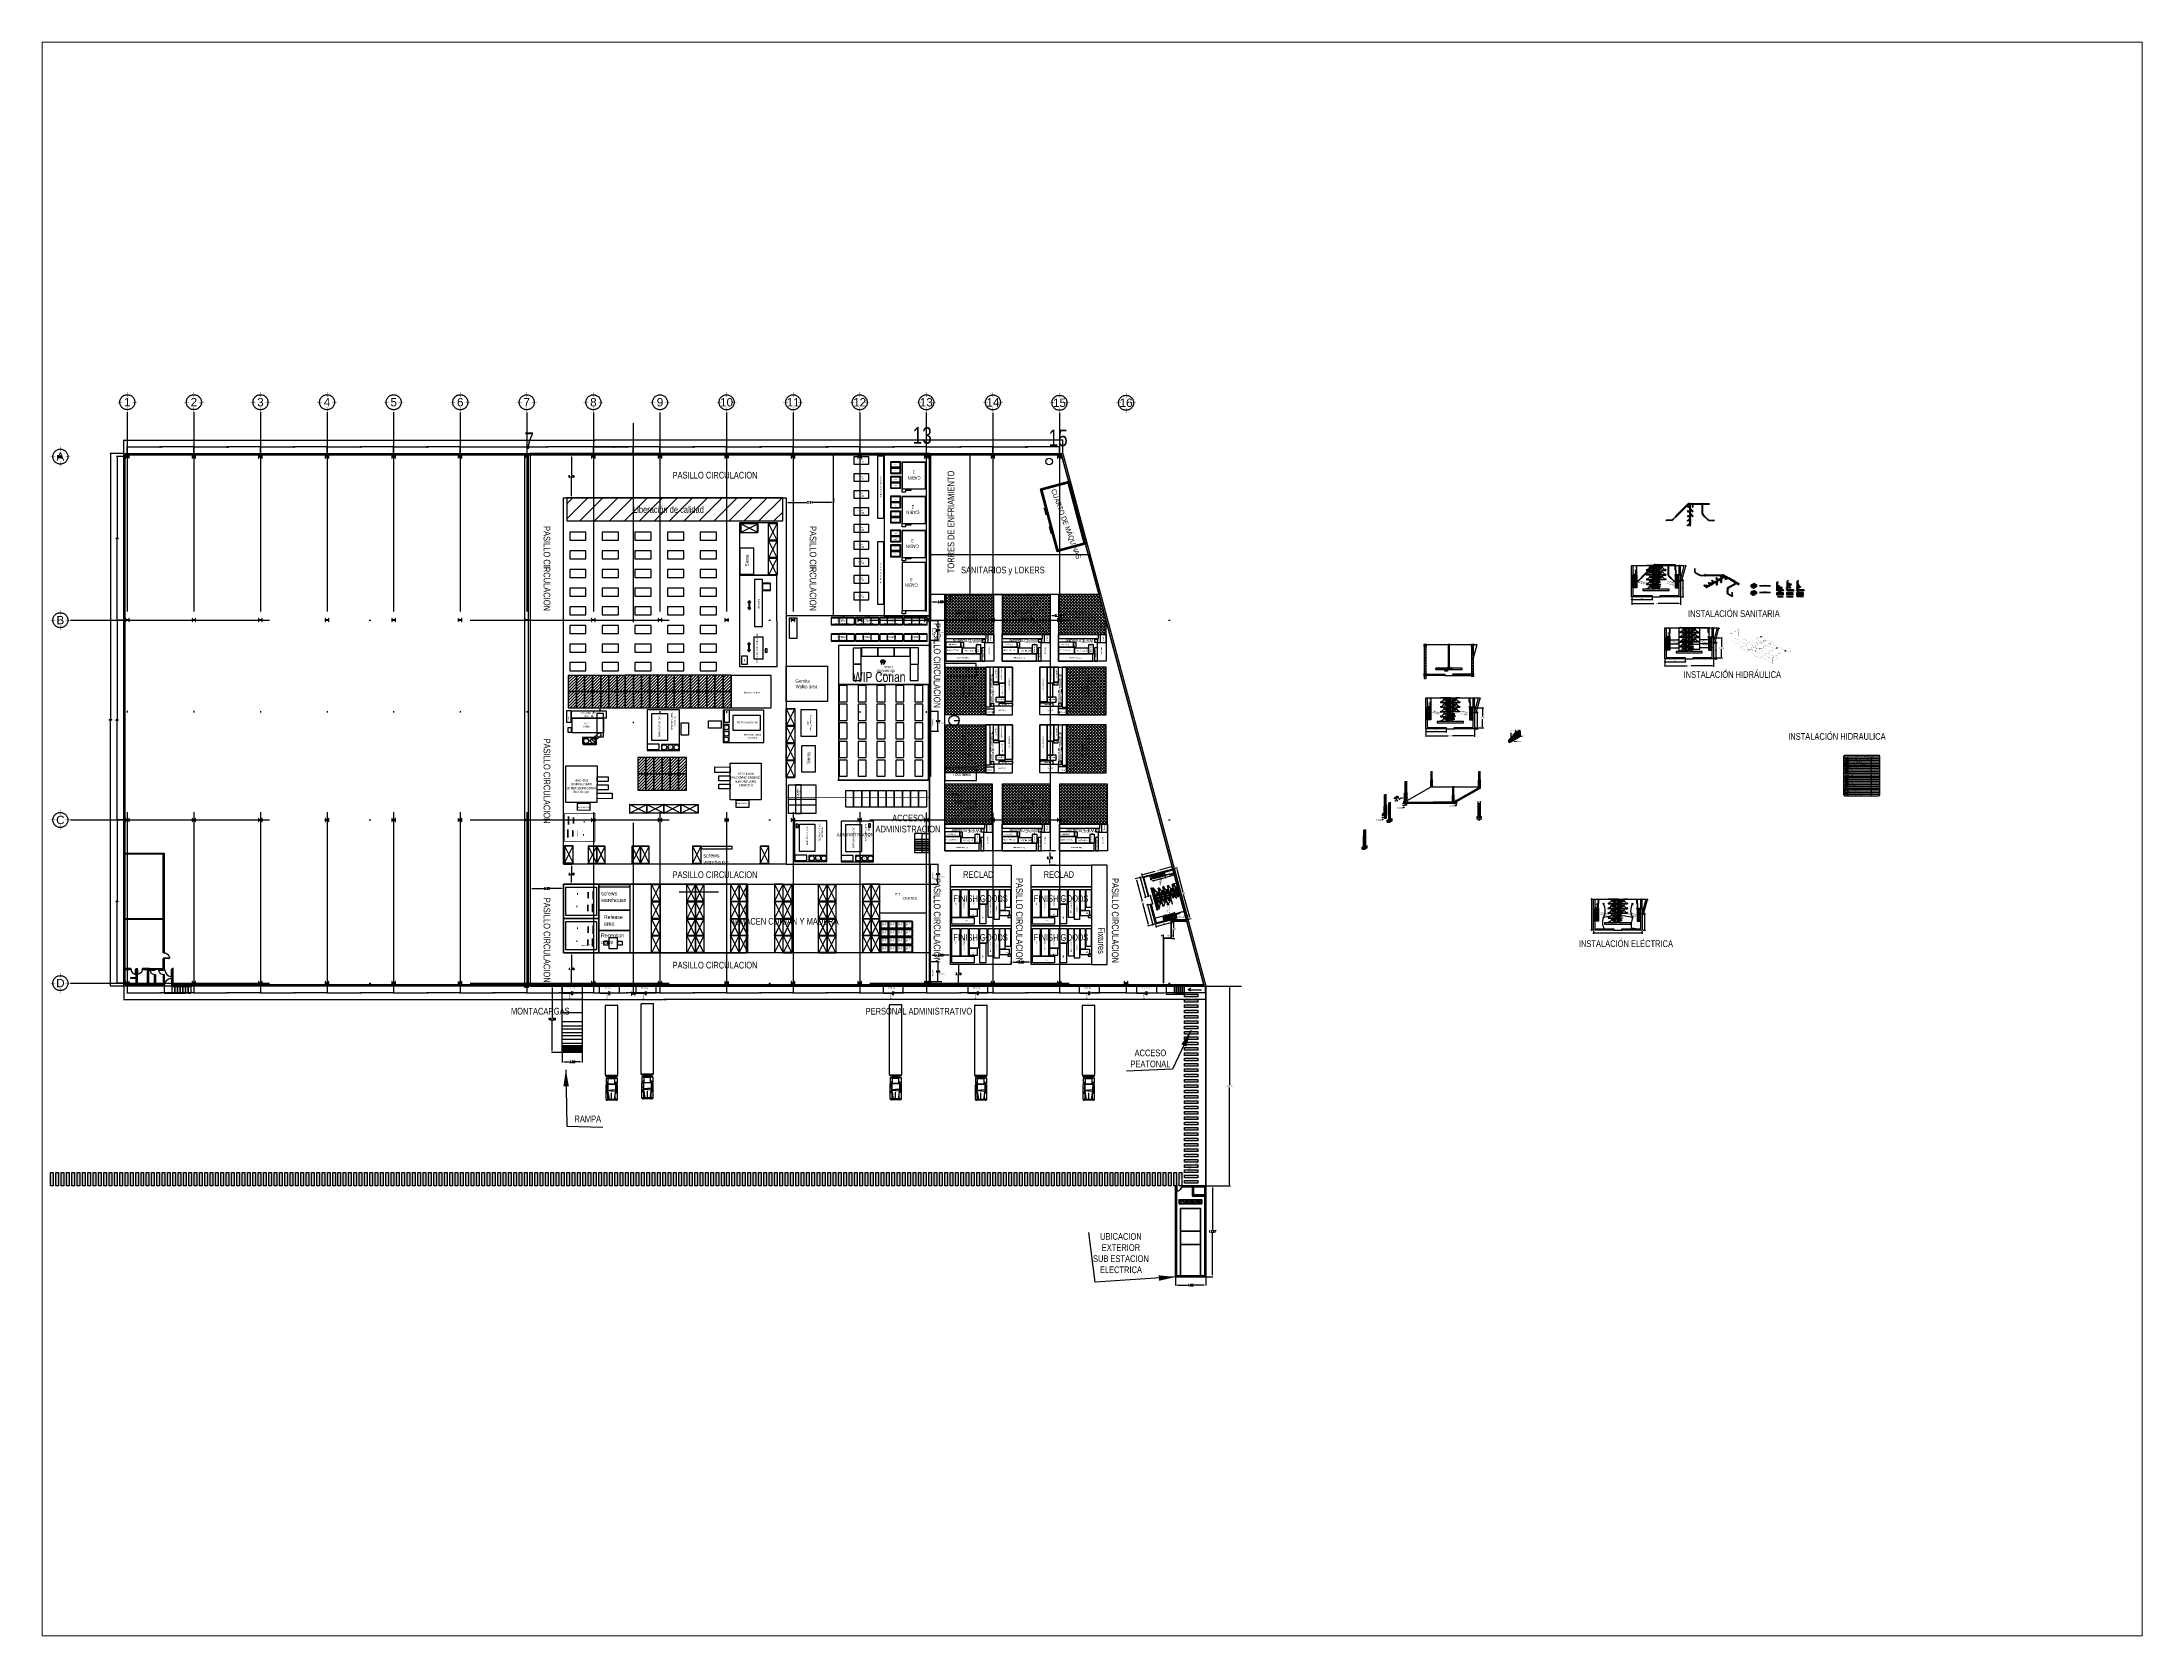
# Paper-space layout 'Presentación2' of a CAD drawing. Header units: millimetres. Extents: x 26 to 231, y 20 to 176.
# The model-space entities are those that its viewports show. They can reach past a viewport. Long polylines and large blocks are cut down to what shows.
import ezdxf
from ezdxf.enums import TextEntityAlignment as Align
from ezdxf.lldxf.tags import DXFTag

# ---------------------------------------------------------------- set-up
doc = ezdxf.new("R2010")
doc.units = ezdxf.units.MM
for name, pattern in [('ACAD_ISO02W100', [15, 12, -3]), ('ACAD_ISO12W100', [22, 12, -3, 0.5, -3, 0.5, -3]), ('CENTER', [2, 1.25, -0.25, 0.25, -0.25]), ('DASHDOT', [25.4, 12.7, -6.35, 0, -6.35]), ('MTY-T132-UF-BL$0$DASHDOT', [1, 0.5, -0.25, 0, -0.25]), ('MTY-T132-UF-BL$0$DASHED2', [0.375, 0.25, -0.125]), ('MTY-T132-UF-BL$0$Departamento Tipo A$0$SECCION1', [0.895, 0.45, -0.095, 0.08, -0.095, 0.08, -0.095])]:
    doc.linetypes.add(name, pattern=pattern)
for name, color, linetype in [('1- 1', 1, 'Continuous'), ('1- 2', 223, 'Continuous'), ('1- 3', 3, 'Continuous'), ('1- muro de carga', 5, 'Continuous'), ('Caseta Muebles', 151, 'Continuous'), ('Caseta Muros', 181, 'Continuous'), ('Detalles', 8, 'Continuous'), ('DIM GENERAL', 1, 'Continuous'), ('dim-75', 2, 'Continuous'), ('ejes', 140, 'DASHDOT'), ('G_NOTAS', 7, 'Continuous'), ('IH', 170, 'Continuous'), ('Letreros', 7, 'Continuous'), ('LINEA LIMITE DE ZONIFICACION', 2, 'Continuous'), ('MARCO', 254, 'Continuous'), ('neutro', 7, 'Continuous'), ('Num Pieza', 6, 'Continuous'), ('PUERTAS', 2, 'Continuous'), ('sanitario', 3, 'Continuous'), ('Texto', 7, 'Continuous'), ('Ventana', 140, 'Continuous'), ('www.dwgautocad.com', 7, 'Continuous')]:
    doc.layers.add(name, color=color, linetype=linetype)
for name, color, linetype, lineweight in [('2', 223, 'Continuous', 5), ('COTAS', 202, 'Continuous', 0), ('Inst Sanit', 44, 'Continuous', 40), ('MOVILIARIO SANITARIO', 142, 'Continuous', 0), ('muros', 5, 'Continuous', 50), ('POZO PLUVIAL', 181, 'Continuous', 30), ('S-Detalles', 8, 'Continuous', 9), ('Sanitario Accesorios', 41, 'Continuous', 15), ('Sanitario Tuberia', 131, 'Continuous', 15), ('Tubería', 140, 'Continuous', 20)]:
    doc.layers.add(name, color=color, linetype=linetype, lineweight=lineweight)
doc.styles.add('75', font='romans.shx', dxfattribs={"height": 0.112})
doc.styles.add('ALA', font='arial.ttf')
doc.styles.add('arial', font='arial.ttf')
doc.styles.add('ARRAY BASE$0$Standard', font='arial.ttf')
doc.styles.add('ARRAY BASE$0$STYLE1', font='swissc.ttf', dxfattribs={"width": 0.9})
doc.styles.add('CHIMAL', font='verdana.ttf')
doc.styles.add('EBE-HD', font='ebe-hd', dxfattribs={"height": 0.6})
doc.styles.add('MONOTXT4', font='MONOTXT4.shx')
doc.styles.add('RomanS', font='romans.shx')
doc.styles.add('SIMPLE', font='swissl.ttf')
doc.styles.get("Standard").update_dxf_attribs({"font": 'arial.ttf'})
doc.styles.add('STD_1-0050', font='romans.shx', dxfattribs={"width": 0.8, "height": 0.09})
doc.styles.add('Texto', font='simplex.shx', dxfattribs={"width": 0.8})
doc.styles.add('TEXTO GENERAL', font='swissc.ttf', dxfattribs={"width": 0.9, "height": 1})
doc.styles.add('TEXTOS', font='romans.shx')
tags = doc.linetypes.add('ARRAY BASE$0$CACHE', pattern=[0.24, 0.12, -0.12]).pattern_tags.tags
tags[6:7] = [DXFTag(74, 4), DXFTag(75, 0), DXFTag(340, '0'), DXFTag(46, 1.0), DXFTag(50, 0.0), DXFTag(44, 0.0), DXFTag(45, 0.0)]
tags[4:5] = [DXFTag(74, 4), DXFTag(75, 0), DXFTag(340, '0'), DXFTag(46, 1.0), DXFTag(50, 0.0), DXFTag(44, 0.0), DXFTag(45, 0.0)]
doc.dimstyles.new('ARRAY BASE$0$ISO-25', dxfattribs={"dimtxt": 2.5, "dimasz": 2.5, "dimexe": 1.25, "dimexo": 0.625, "dimtad": 1, "dimtxsty": 'ARRAY BASE$0$Standard', "dimcen": 2.5, "dimadec": 0, "dimazin": 0, "dimtfac": 1, "dimtmove": 0, "dimatfit": 3, "dimfxl": 1, "dimarcsym": 0})
doc.dimstyles.new('CHIMAL', dxfattribs={"dimtxt": 0.09, "dimasz": 0.12, "dimexe": 0.1, "dimexo": 0.1, "dimgap": 0.05, "dimtad": 0, "dimzin": 0, "dimdsep": 46, "dimtxsty": 'CHIMAL', "dimcen": 0.04, "dimadec": 0, "dimazin": 0, "dimtfac": 1, "dimtofl": 0, "dimtmove": 0, "dimatfit": 3, "dimfxl": 1, "dimtolj": 1, "dimtzin": 0, "dimarcsym": 0})
doc.dimstyles.new('Cotas', dxfattribs={"dimtxt": 0.125, "dimasz": 0.1, "dimexe": 0.05, "dimexo": 0.01, "dimgap": 0.02, "dimtad": 0, "dimtih": 1, "dimtoh": 1, "dimzin": 1, "dimdsep": 46, "dimtxsty": 'Texto', "dimcen": 0.01, "dimclrd": 1, "dimclre": 1, "dimclrt": 7, "dimaunit": 1, "dimadec": 4, "dimazin": 0, "dimtfac": 1, "dimtmove": 2, "dimatfit": 3, "dimfxl": 1.25, "dimarcsym": 0})
doc.dimstyles.new('DIM-75P', dxfattribs={"dimtxt": 0.3, "dimasz": 0.3, "dimexe": 0.0675, "dimexo": 0.0468, "dimgap": 0.0375, "dimtad": 0, "dimtih": 1, "dimtoh": 1, "dimzin": 0, "dimdsep": 46, "dimtxsty": 'TEXTOS', "dimcen": 0.3, "dimclrd": 1, "dimclre": 1, "dimclrt": 2, "dimadec": 0, "dimazin": 0, "dimtfac": 1, "dimtmove": 1, "dimatfit": 3, "dimldrblk": 'flecha', "dimfxl": 0.045, "dimtolj": 1, "dimtzin": 0, "dimlwd": -1, "dimlwe": -1, "dimarcsym": 0})
doc.dimstyles.new('metros anotativo', dxfattribs={"dimtxt": 0.12, "dimasz": 0.15, "dimexe": 0.125, "dimexo": 0.15, "dimgap": 0.0652, "dimtad": 1, "dimzin": 1, "dimdsep": 46, "dimtxsty": 'Standard', "dimblk": 'OBLIQUE', "dimcen": 0, "dimadec": 0, "dimazin": 0, "dimtfac": 1, "dimtix": 1, "dimtmove": 0, "dimatfit": 3, "dimfxl": 0.3, "dimarcsym": 0})
doc.dimstyles.get("Standard").update_dxf_attribs({"dimtxt": 0.18, "dimasz": 0.18, "dimexe": 0.18, "dimexo": 0.0625, "dimgap": 0.09, "dimtad": 0, "dimtih": 1, "dimtoh": 1, "dimdec": 4, "dimzin": 0, "dimdsep": 46, "dimtxsty": 'Standard', "dimcen": 0.09, "dimadec": 0, "dimazin": 0, "dimtfac": 1, "dimtdec": 4, "dimtofl": 0, "dimtmove": 0, "dimatfit": 3, "dimfxl": 1, "dimtolj": 1, "dimtzin": 0, "dimarcsym": 0})
pattern_1 = [(45, (230.526326, 1114.50723), (-0.0224506403, 0.0224506403), [])]
pattern_2 = [(45, (1600.910016, 1163.611095), (-0.0088388348, 0.0088388348), []), (45, (1600.910016, 1163.617345), (-0.0088388348, 0.0088388348), [])]
pattern_3 = [(45, (1600.199875, 1163.201095), (-0.0088388348, 0.0088388348), []), (45, (1600.199875, 1163.207345), (-0.0088388348, 0.0088388348), [])]
pattern_4 = [(50, (6.338288, 13.80969), (0.048599831, -0.0042519322), [0.005081804, -0.055899844]), (355, (6.338288, 13.80969), (-0.0094015832, 0.0509665848), [0.0040654432, -0.0447200311]), (100.4514447, (6.342337, 13.809334), (0.0391982477, 0.0467146506), [0.0043188688, -0.0475075968]), (46.1842, (6.33829, 13.82324), (0.072313415, -0.0112152688), [0.007622706, -0.083849766]), (96.6355576, (6.344314, 13.822306), (0.063330251, 0.0660037308), [0.006478306, -0.0712614595]), (351.184151, (6.33829, 13.82324), (0.063330251, 0.0660037308), [0.006098156, -0.0670797414]), (21, (6.345063, 13.819852), (0.040444862, -0.0272804039), [0.005081804, -0.055899844]), (326, (6.345063, 13.81985), (0.0164863934, 0.0491342333), [0.0040654432, -0.0447198752]), (71.451445, (6.348434, 13.81758), (0.0569312553, 0.0218538297), [0.0043188688, -0.0475075149]), (37.5, (6.338288, 13.809689), (0.00082392002, 0.0225560176), [0, -0.04417781615, 0, -0.0453974491, 0, -0.0448892687]), (7.5, (6.338288, 13.809689), (0.0178249044, 0.0267243069), [0, -0.02588332173, 0, -0.04316145535, 0, -0.01710874015]), (327.5, (6.323178, 13.809689), (0.03617033226, -0.00152820757), [0, -0.0169393467, 0, -0.05285076165, 0, -0.07012889527]), (317.5, (6.316402, 13.80969), (0.03951514264, 0.00678280546), [0, -0.0220211507, 0, -0.03509832633, 0, -0.04980167925])]

# ---------------------------------------------------------------- blocks, each defined once
blk = doc.blocks.new('ejeh')
at = {"layer": 'ejes', "const_width": 0.02}
for points in [[(-0.33, 0.67), (-0.67, 0.67)], [(0, 1.35), (0, 1)], [(0, 0), (0, 0.35)], [(0.33, 0.67), (0.67, 0.67)]]:
    blk.add_lwpolyline(points, dxfattribs=at)
blk.add_lwpolyline([(0, 0.17, -2.414214), (0.5, 0.67, 1)], format="xyb", dxfattribs=at)
at = {"layer": 'ejes'}
blk.add_circle((0, 0.67), 0.5, dxfattribs=at)
blk.add_attdef('X', text='', height=0.556, dxfattribs=at).set_placement((0, 0.67), align=Align.MIDDLE_CENTER)
blk = doc.blocks.new('flecha')
at = {"ltscale": 6}
for points in [[(0, 0), (-0.1, 0.1), (-0.1, 0.1), (-0.1, 0.2)], [(0, 0), (-0.1, -0.1), (-0.1, -0.1), (-0.1, -0.2)]]:
    blk.add_hatch(color=256, dxfattribs=at).paths.add_polyline_path(points)
for p, q in [((-0.1, 0.2), (-0.1, 0)), ((0, 0), (-0.1, 0.2)), ((-0.1, 0), (-0.1, 0.1)), ((0, 0), (-0.1, 0.1)), ((0, 0), (-0.1, -0.1)), ((0, 0), (-0.1, -0.2)), ((-0.1, 0), (-0.1, -0.2)), ((-0.1, 0), (-0.1, -0.1))]:
    blk.add_line(p, q, dxfattribs=at)
for points in [[(0, 0), (-0.1, 0.1), (-0.1, 0.1), (-0.1, 0.2)], [(0, 0), (-0.1, -0.1), (-0.1, -0.1), (-0.1, -0.2)]]:
    blk.add_lwpolyline(points, close=True, dxfattribs=at)
blk = doc.blocks.new('*D14')
at = {"layer": 'Defpoints', "color": 0, "transparency": 16777216}
for p in [(1089.66, 118.43), (1099.67, 119.43), (1099.67, 118.43)]:
    blk.add_point(p, dxfattribs=at)
at = {"layer": 'dim-75', "color": 1, "transparency": 16777216}
for p, q in [((1089.66, 118.48), (1089.66, 119.5)), ((1089.73, 119.43), (1094.41, 119.43)), ((1099.61, 119.43), (1094.92, 119.43)), ((1099.67, 118.48), (1099.67, 119.5))]:
    blk.add_line(p, q, dxfattribs=at)
at = {"layer": 'dim-75', "color": 1, "transparency": 16777216, "xscale": 0.06375, "yscale": 0.06375, "zscale": 0.06375, "rotation": 180}
blk.add_blockref('flecha', (1089.66, 119.43), dxfattribs=at)
at = {"layer": 'dim-75', "color": 1, "transparency": 16777216, "xscale": 0.06375, "yscale": 0.06375, "zscale": 0.06375}
blk.add_blockref('flecha', (1099.67, 119.43), dxfattribs=at)
at = {"layer": 'dim-75', "transparency": 16777216, "insert": (1094.67, 119.43), "char_height": 0.112, "attachment_point": 5, "style": '75'}
blk.add_mtext('\\A1;10.00', dxfattribs=at)
blk = doc.blocks.new('*D32')
at = {"layer": 'Defpoints', "color": 0, "transparency": 16777216}
for p in [(1099.67, 118.43), (1109.68, 119.43), (1109.68, 118.43)]:
    blk.add_point(p, dxfattribs=at)
at = {"layer": 'dim-75', "color": 1, "transparency": 16777216}
for p, q in [((1099.67, 118.48), (1099.67, 119.5)), ((1099.74, 119.43), (1104.42, 119.43)), ((1109.62, 119.43), (1104.93, 119.43)), ((1109.68, 118.48), (1109.68, 119.5))]:
    blk.add_line(p, q, dxfattribs=at)
at = {"layer": 'dim-75', "color": 1, "transparency": 16777216, "xscale": 0.06375, "yscale": 0.06375, "zscale": 0.06375, "rotation": 180}
blk.add_blockref('flecha', (1099.67, 119.43), dxfattribs=at)
at = {"layer": 'dim-75', "color": 1, "transparency": 16777216, "xscale": 0.06375, "yscale": 0.06375, "zscale": 0.06375}
blk.add_blockref('flecha', (1109.68, 119.43), dxfattribs=at)
at = {"layer": 'dim-75', "transparency": 16777216, "insert": (1104.68, 119.43), "char_height": 0.112, "attachment_point": 5, "style": '75'}
blk.add_mtext('\\A1;10.00', dxfattribs=at)
blk = doc.blocks.new('*D33')
at = {"layer": 'Defpoints', "color": 0, "transparency": 16777216}
for p in [(1109.68, 118.43), (1119.68, 119.43), (1119.68, 118.43)]:
    blk.add_point(p, dxfattribs=at)
at = {"layer": 'dim-75', "color": 1, "transparency": 16777216}
for p, q in [((1109.68, 118.48), (1109.68, 119.5)), ((1109.74, 119.43), (1114.43, 119.43)), ((1119.62, 119.43), (1114.93, 119.43)), ((1119.68, 118.48), (1119.68, 119.5))]:
    blk.add_line(p, q, dxfattribs=at)
at = {"layer": 'dim-75', "color": 1, "transparency": 16777216, "xscale": 0.06375, "yscale": 0.06375, "zscale": 0.06375, "rotation": 180}
blk.add_blockref('flecha', (1109.68, 119.43), dxfattribs=at)
at = {"layer": 'dim-75', "color": 1, "transparency": 16777216, "xscale": 0.06375, "yscale": 0.06375, "zscale": 0.06375}
blk.add_blockref('flecha', (1119.68, 119.43), dxfattribs=at)
at = {"layer": 'dim-75', "transparency": 16777216, "insert": (1114.68, 119.43), "char_height": 0.112, "attachment_point": 5, "style": '75'}
blk.add_mtext('\\A1;10.00', dxfattribs=at)
blk = doc.blocks.new('*D34')
at = {"layer": 'Defpoints', "color": 0, "transparency": 16777216}
for p in [(1119.68, 118.43), (1129.69, 119.43), (1129.69, 118.43)]:
    blk.add_point(p, dxfattribs=at)
at = {"layer": 'dim-75', "color": 1, "transparency": 16777216}
for p, q in [((1119.68, 118.48), (1119.68, 119.5)), ((1119.74, 119.43), (1124.43, 119.43)), ((1129.62, 119.43), (1124.94, 119.43)), ((1129.69, 118.48), (1129.69, 119.5))]:
    blk.add_line(p, q, dxfattribs=at)
at = {"layer": 'dim-75', "color": 1, "transparency": 16777216, "xscale": 0.06375, "yscale": 0.06375, "zscale": 0.06375, "rotation": 180}
blk.add_blockref('flecha', (1119.68, 119.43), dxfattribs=at)
at = {"layer": 'dim-75', "color": 1, "transparency": 16777216, "xscale": 0.06375, "yscale": 0.06375, "zscale": 0.06375}
blk.add_blockref('flecha', (1129.69, 119.43), dxfattribs=at)
at = {"layer": 'dim-75', "transparency": 16777216, "insert": (1124.68, 119.43), "char_height": 0.112, "attachment_point": 5, "style": '75'}
blk.add_mtext('\\A1;10.00', dxfattribs=at)
blk = doc.blocks.new('*D35')
at = {"layer": 'Defpoints', "color": 0, "transparency": 16777216}
for p in [(1129.69, 118.43), (1139.69, 119.43), (1139.69, 118.43)]:
    blk.add_point(p, dxfattribs=at)
at = {"layer": 'dim-75', "color": 1, "transparency": 16777216}
for p, q in [((1129.69, 118.48), (1129.69, 119.5)), ((1129.75, 119.43), (1134.43, 119.43)), ((1139.62, 119.43), (1134.94, 119.43)), ((1139.69, 118.48), (1139.69, 119.5))]:
    blk.add_line(p, q, dxfattribs=at)
at = {"layer": 'dim-75', "color": 1, "transparency": 16777216, "xscale": 0.06375, "yscale": 0.06375, "zscale": 0.06375, "rotation": 180}
blk.add_blockref('flecha', (1129.69, 119.43), dxfattribs=at)
at = {"layer": 'dim-75', "color": 1, "transparency": 16777216, "xscale": 0.06375, "yscale": 0.06375, "zscale": 0.06375}
blk.add_blockref('flecha', (1139.69, 119.43), dxfattribs=at)
at = {"layer": 'dim-75', "transparency": 16777216, "insert": (1134.69, 119.43), "char_height": 0.112, "attachment_point": 5, "style": '75'}
blk.add_mtext('\\A1;10.00', dxfattribs=at)
blk = doc.blocks.new('*D36')
at = {"layer": 'Defpoints', "color": 0, "transparency": 16777216}
for p in [(1139.69, 118.43), (1165.69, 119.43), (1165.69, 118.43)]:
    blk.add_point(p, dxfattribs=at)
at = {"layer": 'dim-75', "color": 1, "transparency": 16777216}
for p, q in [((1139.69, 118.48), (1139.69, 119.5)), ((1139.75, 119.43), (1152.43, 119.43)), ((1165.62, 119.43), (1152.94, 119.43)), ((1165.69, 118.48), (1165.69, 119.5))]:
    blk.add_line(p, q, dxfattribs=at)
at = {"layer": 'dim-75', "color": 1, "transparency": 16777216, "xscale": 0.06375, "yscale": 0.06375, "zscale": 0.06375, "rotation": 180}
blk.add_blockref('flecha', (1139.69, 119.43), dxfattribs=at)
at = {"layer": 'dim-75', "color": 1, "transparency": 16777216, "xscale": 0.06375, "yscale": 0.06375, "zscale": 0.06375}
blk.add_blockref('flecha', (1165.69, 119.43), dxfattribs=at)
at = {"layer": 'dim-75', "transparency": 16777216, "insert": (1152.69, 119.43), "char_height": 0.112, "attachment_point": 5, "style": '75'}
blk.add_mtext('\\A1;10.00', dxfattribs=at)
blk = doc.blocks.new('*D37')
at = {"layer": 'Defpoints', "color": 0, "transparency": 16777216}
for p in [(1159.7, 119.43), (1159.7, 118.43), (1165.69, 118.43)]:
    blk.add_point(p, dxfattribs=at)
at = {"layer": 'dim-75', "color": 1, "transparency": 16777216}
for p, q in [((1159.7, 118.48), (1159.7, 119.5)), ((1159.77, 119.43), (1162.44, 119.43)), ((1165.62, 119.43), (1162.95, 119.43)), ((1165.69, 118.48), (1165.69, 119.5))]:
    blk.add_line(p, q, dxfattribs=at)
at = {"layer": 'dim-75', "color": 1, "transparency": 16777216, "xscale": 0.06375, "yscale": 0.06375, "zscale": 0.06375, "rotation": 180}
blk.add_blockref('flecha', (1159.7, 119.43), dxfattribs=at)
at = {"layer": 'dim-75', "color": 1, "transparency": 16777216, "xscale": 0.06375, "yscale": 0.06375, "zscale": 0.06375}
blk.add_blockref('flecha', (1165.69, 119.43), dxfattribs=at)
at = {"layer": 'dim-75', "transparency": 16777216, "insert": (1162.69, 119.43), "char_height": 0.112, "attachment_point": 5, "style": '75'}
blk.add_mtext('\\A1;10.00', dxfattribs=at)
blk = doc.blocks.new('*D38')
at = {"layer": 'Defpoints', "color": 0, "transparency": 16777216}
for p in [(1159.7, 118.43), (1169.7, 119.43), (1169.7, 118.43)]:
    blk.add_point(p, dxfattribs=at)
at = {"layer": 'dim-75', "color": 1, "transparency": 16777216}
for p, q in [((1159.7, 118.48), (1159.7, 119.5)), ((1159.77, 119.43), (1164.45, 119.43)), ((1169.64, 119.43), (1164.96, 119.43)), ((1169.7, 118.48), (1169.7, 119.5))]:
    blk.add_line(p, q, dxfattribs=at)
at = {"layer": 'dim-75', "color": 1, "transparency": 16777216, "xscale": 0.06375, "yscale": 0.06375, "zscale": 0.06375, "rotation": 180}
blk.add_blockref('flecha', (1159.7, 119.43), dxfattribs=at)
at = {"layer": 'dim-75', "color": 1, "transparency": 16777216, "xscale": 0.06375, "yscale": 0.06375, "zscale": 0.06375}
blk.add_blockref('flecha', (1169.7, 119.43), dxfattribs=at)
at = {"layer": 'dim-75', "transparency": 16777216, "insert": (1164.7, 119.43), "char_height": 0.112, "attachment_point": 5, "style": '75'}
blk.add_mtext('\\A1;10.00', dxfattribs=at)
blk = doc.blocks.new('*D39')
at = {"layer": 'Defpoints', "color": 0, "transparency": 16777216}
for p in [(1169.7, 118.43), (1179.71, 119.43), (1179.71, 118.43)]:
    blk.add_point(p, dxfattribs=at)
at = {"layer": 'dim-75', "color": 1, "transparency": 16777216}
for p, q in [((1169.7, 118.48), (1169.7, 119.5)), ((1169.77, 119.43), (1174.45, 119.43)), ((1179.65, 119.43), (1174.96, 119.43)), ((1179.71, 118.48), (1179.71, 119.5))]:
    blk.add_line(p, q, dxfattribs=at)
at = {"layer": 'dim-75', "color": 1, "transparency": 16777216, "xscale": 0.06375, "yscale": 0.06375, "zscale": 0.06375, "rotation": 180}
blk.add_blockref('flecha', (1169.7, 119.43), dxfattribs=at)
at = {"layer": 'dim-75', "color": 1, "transparency": 16777216, "xscale": 0.06375, "yscale": 0.06375, "zscale": 0.06375}
blk.add_blockref('flecha', (1179.71, 119.43), dxfattribs=at)
at = {"layer": 'dim-75', "transparency": 16777216, "insert": (1174.71, 119.43), "char_height": 0.112, "attachment_point": 5, "style": '75'}
blk.add_mtext('\\A1;10.00', dxfattribs=at)
blk = doc.blocks.new('*D40')
at = {"layer": 'Defpoints', "color": 0, "transparency": 16777216}
for p in [(1179.71, 118.43), (1189.72, 119.43), (1189.72, 118.43)]:
    blk.add_point(p, dxfattribs=at)
at = {"layer": 'dim-75', "color": 1, "transparency": 16777216}
for p, q in [((1179.71, 118.48), (1179.71, 119.5)), ((1179.78, 119.43), (1184.46, 119.43)), ((1189.66, 119.43), (1184.97, 119.43)), ((1189.72, 118.48), (1189.72, 119.5))]:
    blk.add_line(p, q, dxfattribs=at)
at = {"layer": 'dim-75', "color": 1, "transparency": 16777216, "xscale": 0.06375, "yscale": 0.06375, "zscale": 0.06375, "rotation": 180}
blk.add_blockref('flecha', (1179.71, 119.43), dxfattribs=at)
at = {"layer": 'dim-75', "color": 1, "transparency": 16777216, "xscale": 0.06375, "yscale": 0.06375, "zscale": 0.06375}
blk.add_blockref('flecha', (1189.72, 119.43), dxfattribs=at)
at = {"layer": 'dim-75', "transparency": 16777216, "insert": (1184.72, 119.43), "char_height": 0.112, "attachment_point": 5, "style": '75'}
blk.add_mtext('\\A1;10.00', dxfattribs=at)
blk = doc.blocks.new('*D41')
at = {"layer": 'Defpoints', "color": 0, "transparency": 16777216}
for p in [(1189.72, 118.43), (1199.72, 119.43), (1199.72, 118.43)]:
    blk.add_point(p, dxfattribs=at)
at = {"layer": 'dim-75', "color": 1, "transparency": 16777216}
for p, q in [((1189.72, 118.48), (1189.72, 119.5)), ((1189.78, 119.43), (1194.47, 119.43)), ((1199.66, 119.43), (1194.97, 119.43)), ((1199.72, 118.48), (1199.72, 119.5))]:
    blk.add_line(p, q, dxfattribs=at)
at = {"layer": 'dim-75', "color": 1, "transparency": 16777216, "xscale": 0.06375, "yscale": 0.06375, "zscale": 0.06375, "rotation": 180}
blk.add_blockref('flecha', (1189.72, 119.43), dxfattribs=at)
at = {"layer": 'dim-75', "color": 1, "transparency": 16777216, "xscale": 0.06375, "yscale": 0.06375, "zscale": 0.06375}
blk.add_blockref('flecha', (1199.72, 119.43), dxfattribs=at)
at = {"layer": 'dim-75', "transparency": 16777216, "insert": (1194.72, 119.43), "char_height": 0.112, "attachment_point": 5, "style": '75'}
blk.add_mtext('\\A1;10.00', dxfattribs=at)
blk = doc.blocks.new('*D42')
at = {"layer": 'Defpoints', "color": 0, "transparency": 16777216}
for p in [(1199.72, 118.43), (1209.73, 119.43), (1209.73, 118.43)]:
    blk.add_point(p, dxfattribs=at)
at = {"layer": 'dim-75', "color": 1, "transparency": 16777216}
for p, q in [((1199.72, 118.48), (1199.72, 119.5)), ((1199.78, 119.43), (1204.47, 119.43)), ((1209.66, 119.43), (1204.98, 119.43)), ((1209.73, 118.48), (1209.73, 119.5))]:
    blk.add_line(p, q, dxfattribs=at)
at = {"layer": 'dim-75', "color": 1, "transparency": 16777216, "xscale": 0.06375, "yscale": 0.06375, "zscale": 0.06375, "rotation": 180}
blk.add_blockref('flecha', (1199.72, 119.43), dxfattribs=at)
at = {"layer": 'dim-75', "color": 1, "transparency": 16777216, "xscale": 0.06375, "yscale": 0.06375, "zscale": 0.06375}
blk.add_blockref('flecha', (1209.73, 119.43), dxfattribs=at)
at = {"layer": 'dim-75', "transparency": 16777216, "insert": (1204.72, 119.43), "char_height": 0.112, "attachment_point": 5, "style": '75'}
blk.add_mtext('\\A1;10.00', dxfattribs=at)
blk = doc.blocks.new('*D43')
at = {"layer": 'Defpoints', "color": 0, "transparency": 16777216}
for p in [(1209.73, 118.43), (1219.73, 119.43), (1219.73, 118.43)]:
    blk.add_point(p, dxfattribs=at)
at = {"layer": 'dim-75', "color": 1, "transparency": 16777216}
for p, q in [((1209.73, 118.48), (1209.73, 119.5)), ((1209.79, 119.43), (1214.48, 119.43)), ((1219.67, 119.43), (1214.98, 119.43)), ((1219.73, 118.48), (1219.73, 119.5))]:
    blk.add_line(p, q, dxfattribs=at)
at = {"layer": 'dim-75', "color": 1, "transparency": 16777216, "xscale": 0.06375, "yscale": 0.06375, "zscale": 0.06375, "rotation": 180}
blk.add_blockref('flecha', (1209.73, 119.43), dxfattribs=at)
at = {"layer": 'dim-75', "color": 1, "transparency": 16777216, "xscale": 0.06375, "yscale": 0.06375, "zscale": 0.06375}
blk.add_blockref('flecha', (1219.73, 119.43), dxfattribs=at)
at = {"layer": 'dim-75', "transparency": 16777216, "insert": (1214.73, 119.43), "char_height": 0.112, "attachment_point": 5, "style": '75'}
blk.add_mtext('\\A1;10.00', dxfattribs=at)
blk = doc.blocks.new('*D44')
at = {"layer": 'Defpoints', "color": 0, "transparency": 16777216}
for p in [(1219.73, 118.43), (1229.74, 119.43), (1229.74, 118.43)]:
    blk.add_point(p, dxfattribs=at)
at = {"layer": 'dim-75', "color": 1, "transparency": 16777216}
for p, q in [((1219.73, 118.48), (1219.73, 119.5)), ((1219.8, 119.43), (1224.48, 119.43)), ((1229.67, 119.43), (1224.99, 119.43)), ((1229.74, 118.48), (1229.74, 119.5))]:
    blk.add_line(p, q, dxfattribs=at)
at = {"layer": 'dim-75', "color": 1, "transparency": 16777216, "xscale": 0.06375, "yscale": 0.06375, "zscale": 0.06375, "rotation": 180}
blk.add_blockref('flecha', (1219.73, 119.43), dxfattribs=at)
at = {"layer": 'dim-75', "color": 1, "transparency": 16777216, "xscale": 0.06375, "yscale": 0.06375, "zscale": 0.06375}
blk.add_blockref('flecha', (1229.74, 119.43), dxfattribs=at)
at = {"layer": 'dim-75', "transparency": 16777216, "insert": (1224.73, 119.43), "char_height": 0.112, "attachment_point": 5, "style": '75'}
blk.add_mtext('\\A1;10.00', dxfattribs=at)
blk = doc.blocks.new('*D45')
at = {"layer": 'Defpoints', "color": 0, "transparency": 16777216}
for p in [(1089.14, 120.43), (1089.14, 118.43), (1230.22, 118.43)]:
    blk.add_point(p, dxfattribs=at)
at = {"layer": 'dim-75', "color": 1, "transparency": 16777216}
for p, q in [((1089.14, 118.48), (1089.14, 120.5)), ((1089.2, 120.43), (1159.38, 120.43)), ((1230.16, 120.43), (1159.99, 120.43)), ((1230.22, 118.48), (1230.22, 120.5))]:
    blk.add_line(p, q, dxfattribs=at)
at = {"layer": 'dim-75', "color": 1, "transparency": 16777216, "xscale": 0.06375, "yscale": 0.06375, "zscale": 0.06375, "rotation": 180}
blk.add_blockref('flecha', (1089.14, 120.43), dxfattribs=at)
at = {"layer": 'dim-75', "color": 1, "transparency": 16777216, "xscale": 0.06375, "yscale": 0.06375, "zscale": 0.06375}
blk.add_blockref('flecha', (1230.22, 120.43), dxfattribs=at)
at = {"layer": 'dim-75', "transparency": 16777216, "insert": (1159.68, 120.43), "char_height": 0.112, "attachment_point": 5, "style": '75'}
blk.add_mtext('\\A1;141.08', dxfattribs=at)
blk = doc.blocks.new('*D46')
at = {"layer": 'Defpoints', "color": 0, "transparency": 16777216}
for p in [(1089.14, 118.43), (1087.14, 38.43), (1089.14, 38.43)]:
    blk.add_point(p, dxfattribs=at)
at = {"layer": 'dim-75', "color": 1, "transparency": 16777216}
for p, q in [((1089.09, 118.43), (1087.07, 118.43)), ((1087.14, 118.36), (1087.14, 78.52)), ((1087.14, 38.49), (1087.14, 78.34)), ((1089.09, 38.43), (1087.07, 38.43))]:
    blk.add_line(p, q, dxfattribs=at)
at = {"layer": 'dim-75', "color": 1, "transparency": 16777216, "xscale": 0.06375, "yscale": 0.06375, "zscale": 0.06375}
for p, rotation in [((1087.14, 118.43), 90), ((1087.14, 38.43), 270)]:
    blk.add_blockref('flecha', p, dxfattribs=dict(at, rotation=rotation))
at = {"layer": 'dim-75', "transparency": 16777216, "insert": (1087.14, 78.43), "char_height": 0.112, "attachment_point": 5, "style": '75'}
blk.add_mtext('\\A1;80.00', dxfattribs=at)
blk = doc.blocks.new('*D47')
at = {"layer": 'Defpoints', "color": 0, "transparency": 16777216}
for p in [(1088.14, 63.41), (1089.14, 63.41), (1089.14, 38.9)]:
    blk.add_point(p, dxfattribs=at)
at = {"layer": 'dim-75', "color": 1, "transparency": 16777216}
for p, q in [((1089.09, 63.41), (1088.07, 63.41)), ((1088.14, 63.35), (1088.14, 51.25)), ((1088.14, 38.97), (1088.14, 51.06)), ((1089.09, 38.9), (1088.07, 38.9))]:
    blk.add_line(p, q, dxfattribs=at)
at = {"layer": 'dim-75', "color": 1, "transparency": 16777216, "xscale": 0.06375, "yscale": 0.06375, "zscale": 0.06375}
for p, rotation in [((1088.14, 63.41), 90), ((1088.14, 38.9), 270)]:
    blk.add_blockref('flecha', p, dxfattribs=dict(at, rotation=rotation))
at = {"layer": 'dim-75', "transparency": 16777216, "insert": (1088.14, 51.16), "char_height": 0.112, "attachment_point": 5, "style": '75'}
blk.add_mtext('\\A1;24.51', dxfattribs=at)
blk = doc.blocks.new('*D48')
at = {"layer": 'Defpoints', "color": 0, "transparency": 16777216}
for p in [(1088.14, 93.42), (1089.14, 93.42), (1089.14, 63.41)]:
    blk.add_point(p, dxfattribs=at)
at = {"layer": 'dim-75', "color": 1, "transparency": 16777216}
for p, q in [((1089.09, 93.42), (1088.07, 93.42)), ((1088.14, 93.36), (1088.14, 78.51)), ((1088.14, 63.48), (1088.14, 78.32)), ((1089.09, 63.41), (1088.07, 63.41))]:
    blk.add_line(p, q, dxfattribs=at)
at = {"layer": 'dim-75', "color": 1, "transparency": 16777216, "xscale": 0.06375, "yscale": 0.06375, "zscale": 0.06375}
for p, rotation in [((1088.14, 93.42), 90), ((1088.14, 63.41), 270)]:
    blk.add_blockref('flecha', p, dxfattribs=dict(at, rotation=rotation))
at = {"layer": 'dim-75', "transparency": 16777216, "insert": (1088.14, 78.42), "char_height": 0.112, "attachment_point": 5, "style": '75'}
blk.add_mtext('\\A1;30.01', dxfattribs=at)
blk = doc.blocks.new('*D49')
at = {"layer": 'Defpoints', "color": 0, "transparency": 16777216}
for p in [(1088.14, 117.99), (1089.14, 117.99), (1089.14, 93.42)]:
    blk.add_point(p, dxfattribs=at)
at = {"layer": 'dim-75', "color": 1, "transparency": 16777216}
for p, q in [((1089.09, 117.99), (1088.07, 117.99)), ((1088.14, 117.92), (1088.14, 105.8)), ((1088.14, 93.48), (1088.14, 105.61)), ((1089.09, 93.42), (1088.07, 93.42))]:
    blk.add_line(p, q, dxfattribs=at)
at = {"layer": 'dim-75', "color": 1, "transparency": 16777216, "xscale": 0.06375, "yscale": 0.06375, "zscale": 0.06375}
for p, rotation in [((1088.14, 117.99), 90), ((1088.14, 93.42), 270)]:
    blk.add_blockref('flecha', p, dxfattribs=dict(at, rotation=rotation))
at = {"layer": 'dim-75', "transparency": 16777216, "insert": (1088.14, 105.7), "char_height": 0.112, "attachment_point": 5, "style": '75'}
blk.add_mtext('\\A1;24.57', dxfattribs=at)
blk = doc.blocks.new('*D15')
at = {"layer": 'Defpoints', "color": 0, "transparency": 16777216}
for p in [(1089.66, 38.43), (1099.67, 38.43), (1099.67, 37.43)]:
    blk.add_point(p, dxfattribs=at)
at = {"layer": 'dim-75', "color": 1, "transparency": 16777216}
for p, q in [((1089.66, 38.38), (1089.66, 37.36)), ((1099.67, 38.38), (1099.67, 37.36)), ((1089.73, 37.43), (1094.41, 37.43)), ((1099.61, 37.43), (1094.92, 37.43))]:
    blk.add_line(p, q, dxfattribs=at)
at = {"layer": 'dim-75', "color": 1, "transparency": 16777216, "xscale": 0.06375, "yscale": 0.06375, "zscale": 0.06375, "rotation": 180}
blk.add_blockref('flecha', (1089.66, 37.43), dxfattribs=at)
at = {"layer": 'dim-75', "color": 1, "transparency": 16777216, "xscale": 0.06375, "yscale": 0.06375, "zscale": 0.06375}
blk.add_blockref('flecha', (1099.67, 37.43), dxfattribs=at)
at = {"layer": 'dim-75', "transparency": 16777216, "insert": (1094.67, 37.43), "char_height": 0.112, "attachment_point": 5, "style": '75'}
blk.add_mtext('\\A1;10.00', dxfattribs=at)
blk = doc.blocks.new('*D16')
at = {"layer": 'Defpoints', "color": 0, "transparency": 16777216}
for p in [(1099.67, 38.43), (1109.68, 38.43), (1109.68, 37.43)]:
    blk.add_point(p, dxfattribs=at)
at = {"layer": 'dim-75', "color": 1, "transparency": 16777216}
for p, q in [((1099.67, 38.38), (1099.67, 37.36)), ((1109.68, 38.38), (1109.68, 37.36)), ((1099.74, 37.43), (1104.42, 37.43)), ((1109.62, 37.43), (1104.93, 37.43))]:
    blk.add_line(p, q, dxfattribs=at)
at = {"layer": 'dim-75', "color": 1, "transparency": 16777216, "xscale": 0.06375, "yscale": 0.06375, "zscale": 0.06375, "rotation": 180}
blk.add_blockref('flecha', (1099.67, 37.43), dxfattribs=at)
at = {"layer": 'dim-75', "color": 1, "transparency": 16777216, "xscale": 0.06375, "yscale": 0.06375, "zscale": 0.06375}
blk.add_blockref('flecha', (1109.68, 37.43), dxfattribs=at)
at = {"layer": 'dim-75', "transparency": 16777216, "insert": (1104.68, 37.43), "char_height": 0.112, "attachment_point": 5, "style": '75'}
blk.add_mtext('\\A1;10.00', dxfattribs=at)
blk = doc.blocks.new('*D17')
at = {"layer": 'Defpoints', "color": 0, "transparency": 16777216}
for p in [(1109.68, 38.43), (1119.68, 38.43), (1119.68, 37.43)]:
    blk.add_point(p, dxfattribs=at)
at = {"layer": 'dim-75', "color": 1, "transparency": 16777216}
for p, q in [((1109.68, 38.38), (1109.68, 37.36)), ((1119.68, 38.38), (1119.68, 37.36)), ((1109.74, 37.43), (1114.43, 37.43)), ((1119.62, 37.43), (1114.93, 37.43))]:
    blk.add_line(p, q, dxfattribs=at)
at = {"layer": 'dim-75', "color": 1, "transparency": 16777216, "xscale": 0.06375, "yscale": 0.06375, "zscale": 0.06375, "rotation": 180}
blk.add_blockref('flecha', (1109.68, 37.43), dxfattribs=at)
at = {"layer": 'dim-75', "color": 1, "transparency": 16777216, "xscale": 0.06375, "yscale": 0.06375, "zscale": 0.06375}
blk.add_blockref('flecha', (1119.68, 37.43), dxfattribs=at)
at = {"layer": 'dim-75', "transparency": 16777216, "insert": (1114.68, 37.43), "char_height": 0.112, "attachment_point": 5, "style": '75'}
blk.add_mtext('\\A1;10.00', dxfattribs=at)
blk = doc.blocks.new('*D18')
at = {"layer": 'Defpoints', "color": 0, "transparency": 16777216}
for p in [(1119.68, 38.43), (1129.69, 38.43), (1129.69, 37.43)]:
    blk.add_point(p, dxfattribs=at)
at = {"layer": 'dim-75', "color": 1, "transparency": 16777216}
for p, q in [((1119.68, 38.38), (1119.68, 37.36)), ((1129.69, 38.38), (1129.69, 37.36)), ((1119.74, 37.43), (1124.43, 37.43)), ((1129.62, 37.43), (1124.94, 37.43))]:
    blk.add_line(p, q, dxfattribs=at)
at = {"layer": 'dim-75', "color": 1, "transparency": 16777216, "xscale": 0.06375, "yscale": 0.06375, "zscale": 0.06375, "rotation": 180}
blk.add_blockref('flecha', (1119.68, 37.43), dxfattribs=at)
at = {"layer": 'dim-75', "color": 1, "transparency": 16777216, "xscale": 0.06375, "yscale": 0.06375, "zscale": 0.06375}
blk.add_blockref('flecha', (1129.69, 37.43), dxfattribs=at)
at = {"layer": 'dim-75', "transparency": 16777216, "insert": (1124.68, 37.43), "char_height": 0.112, "attachment_point": 5, "style": '75'}
blk.add_mtext('\\A1;10.00', dxfattribs=at)
blk = doc.blocks.new('*D19')
at = {"layer": 'Defpoints', "color": 0, "transparency": 16777216}
for p in [(1129.69, 38.43), (1139.69, 38.43), (1139.69, 37.43)]:
    blk.add_point(p, dxfattribs=at)
at = {"layer": 'dim-75', "color": 1, "transparency": 16777216}
for p, q in [((1129.69, 38.38), (1129.69, 37.36)), ((1139.69, 38.38), (1139.69, 37.36)), ((1129.75, 37.43), (1134.43, 37.43)), ((1139.62, 37.43), (1134.94, 37.43))]:
    blk.add_line(p, q, dxfattribs=at)
at = {"layer": 'dim-75', "color": 1, "transparency": 16777216, "xscale": 0.06375, "yscale": 0.06375, "zscale": 0.06375, "rotation": 180}
blk.add_blockref('flecha', (1129.69, 37.43), dxfattribs=at)
at = {"layer": 'dim-75', "color": 1, "transparency": 16777216, "xscale": 0.06375, "yscale": 0.06375, "zscale": 0.06375}
blk.add_blockref('flecha', (1139.69, 37.43), dxfattribs=at)
at = {"layer": 'dim-75', "transparency": 16777216, "insert": (1134.69, 37.43), "char_height": 0.112, "attachment_point": 5, "style": '75'}
blk.add_mtext('\\A1;10.00', dxfattribs=at)
blk = doc.blocks.new('*D20')
at = {"layer": 'Defpoints', "color": 0, "transparency": 16777216}
for p in [(1139.69, 38.43), (1149.7, 38.43), (1149.7, 37.43)]:
    blk.add_point(p, dxfattribs=at)
at = {"layer": 'dim-75', "color": 1, "transparency": 16777216}
for p, q in [((1139.69, 38.38), (1139.69, 37.36)), ((1149.7, 38.38), (1149.7, 37.36)), ((1139.75, 37.43), (1144.44, 37.43)), ((1149.63, 37.43), (1144.95, 37.43))]:
    blk.add_line(p, q, dxfattribs=at)
at = {"layer": 'dim-75', "color": 1, "transparency": 16777216, "xscale": 0.06375, "yscale": 0.06375, "zscale": 0.06375, "rotation": 180}
blk.add_blockref('flecha', (1139.69, 37.43), dxfattribs=at)
at = {"layer": 'dim-75', "color": 1, "transparency": 16777216, "xscale": 0.06375, "yscale": 0.06375, "zscale": 0.06375}
blk.add_blockref('flecha', (1149.7, 37.43), dxfattribs=at)
at = {"layer": 'dim-75', "transparency": 16777216, "insert": (1144.69, 37.43), "char_height": 0.112, "attachment_point": 5, "style": '75'}
blk.add_mtext('\\A1;10.00', dxfattribs=at)
blk = doc.blocks.new('*D21')
at = {"layer": 'Defpoints', "color": 0, "transparency": 16777216}
for p in [(1149.7, 38.43), (1159.7, 38.43), (1159.7, 37.43)]:
    blk.add_point(p, dxfattribs=at)
at = {"layer": 'dim-75', "color": 1, "transparency": 16777216}
for p, q in [((1149.7, 38.38), (1149.7, 37.36)), ((1159.7, 38.38), (1159.7, 37.36)), ((1149.76, 37.43), (1154.45, 37.43)), ((1159.64, 37.43), (1154.95, 37.43))]:
    blk.add_line(p, q, dxfattribs=at)
at = {"layer": 'dim-75', "color": 1, "transparency": 16777216, "xscale": 0.06375, "yscale": 0.06375, "zscale": 0.06375, "rotation": 180}
blk.add_blockref('flecha', (1149.7, 37.43), dxfattribs=at)
at = {"layer": 'dim-75', "color": 1, "transparency": 16777216, "xscale": 0.06375, "yscale": 0.06375, "zscale": 0.06375}
blk.add_blockref('flecha', (1159.7, 37.43), dxfattribs=at)
at = {"layer": 'dim-75', "transparency": 16777216, "insert": (1154.7, 37.43), "char_height": 0.112, "attachment_point": 5, "style": '75'}
blk.add_mtext('\\A1;10.00', dxfattribs=at)
blk = doc.blocks.new('*D22')
at = {"layer": 'Defpoints', "color": 0, "transparency": 16777216}
for p in [(1159.7, 38.43), (1169.7, 38.43), (1169.7, 37.43)]:
    blk.add_point(p, dxfattribs=at)
at = {"layer": 'dim-75', "color": 1, "transparency": 16777216}
for p, q in [((1159.7, 38.38), (1159.7, 37.36)), ((1169.7, 38.38), (1169.7, 37.36)), ((1159.77, 37.43), (1164.45, 37.43)), ((1169.64, 37.43), (1164.96, 37.43))]:
    blk.add_line(p, q, dxfattribs=at)
at = {"layer": 'dim-75', "color": 1, "transparency": 16777216, "xscale": 0.06375, "yscale": 0.06375, "zscale": 0.06375, "rotation": 180}
blk.add_blockref('flecha', (1159.7, 37.43), dxfattribs=at)
at = {"layer": 'dim-75', "color": 1, "transparency": 16777216, "xscale": 0.06375, "yscale": 0.06375, "zscale": 0.06375}
blk.add_blockref('flecha', (1169.7, 37.43), dxfattribs=at)
at = {"layer": 'dim-75', "transparency": 16777216, "insert": (1164.7, 37.43), "char_height": 0.112, "attachment_point": 5, "style": '75'}
blk.add_mtext('\\A1;10.00', dxfattribs=at)
blk = doc.blocks.new('*D23')
at = {"layer": 'Defpoints', "color": 0, "transparency": 16777216}
for p in [(1169.7, 38.43), (1179.71, 38.43), (1179.71, 37.43)]:
    blk.add_point(p, dxfattribs=at)
at = {"layer": 'dim-75', "color": 1, "transparency": 16777216}
for p, q in [((1169.7, 38.38), (1169.7, 37.36)), ((1179.71, 38.38), (1179.71, 37.36)), ((1169.77, 37.43), (1174.45, 37.43)), ((1179.65, 37.43), (1174.96, 37.43))]:
    blk.add_line(p, q, dxfattribs=at)
at = {"layer": 'dim-75', "color": 1, "transparency": 16777216, "xscale": 0.06375, "yscale": 0.06375, "zscale": 0.06375, "rotation": 180}
blk.add_blockref('flecha', (1169.7, 37.43), dxfattribs=at)
at = {"layer": 'dim-75', "color": 1, "transparency": 16777216, "xscale": 0.06375, "yscale": 0.06375, "zscale": 0.06375}
blk.add_blockref('flecha', (1179.71, 37.43), dxfattribs=at)
at = {"layer": 'dim-75', "transparency": 16777216, "insert": (1174.71, 37.43), "char_height": 0.112, "attachment_point": 5, "style": '75'}
blk.add_mtext('\\A1;10.00', dxfattribs=at)
blk = doc.blocks.new('*D24')
at = {"layer": 'Defpoints', "color": 0, "transparency": 16777216}
for p in [(1179.71, 38.43), (1189.72, 38.43), (1189.72, 37.43)]:
    blk.add_point(p, dxfattribs=at)
at = {"layer": 'dim-75', "color": 1, "transparency": 16777216}
for p, q in [((1179.71, 38.38), (1179.71, 37.36)), ((1189.72, 38.38), (1189.72, 37.36)), ((1179.78, 37.43), (1184.46, 37.43)), ((1189.66, 37.43), (1184.97, 37.43))]:
    blk.add_line(p, q, dxfattribs=at)
at = {"layer": 'dim-75', "color": 1, "transparency": 16777216, "xscale": 0.06375, "yscale": 0.06375, "zscale": 0.06375, "rotation": 180}
blk.add_blockref('flecha', (1179.71, 37.43), dxfattribs=at)
at = {"layer": 'dim-75', "color": 1, "transparency": 16777216, "xscale": 0.06375, "yscale": 0.06375, "zscale": 0.06375}
blk.add_blockref('flecha', (1189.72, 37.43), dxfattribs=at)
at = {"layer": 'dim-75', "transparency": 16777216, "insert": (1184.72, 37.43), "char_height": 0.112, "attachment_point": 5, "style": '75'}
blk.add_mtext('\\A1;10.00', dxfattribs=at)
blk = doc.blocks.new('*D25')
at = {"layer": 'Defpoints', "color": 0, "transparency": 16777216}
for p in [(1189.72, 38.43), (1199.72, 38.43), (1199.72, 37.43)]:
    blk.add_point(p, dxfattribs=at)
at = {"layer": 'dim-75', "color": 1, "transparency": 16777216}
for p, q in [((1189.72, 38.38), (1189.72, 37.36)), ((1199.72, 38.38), (1199.72, 37.36)), ((1189.78, 37.43), (1194.47, 37.43)), ((1199.66, 37.43), (1194.97, 37.43))]:
    blk.add_line(p, q, dxfattribs=at)
at = {"layer": 'dim-75', "color": 1, "transparency": 16777216, "xscale": 0.06375, "yscale": 0.06375, "zscale": 0.06375, "rotation": 180}
blk.add_blockref('flecha', (1189.72, 37.43), dxfattribs=at)
at = {"layer": 'dim-75', "color": 1, "transparency": 16777216, "xscale": 0.06375, "yscale": 0.06375, "zscale": 0.06375}
blk.add_blockref('flecha', (1199.72, 37.43), dxfattribs=at)
at = {"layer": 'dim-75', "transparency": 16777216, "insert": (1194.72, 37.43), "char_height": 0.112, "attachment_point": 5, "style": '75'}
blk.add_mtext('\\A1;10.00', dxfattribs=at)
blk = doc.blocks.new('*D26')
at = {"layer": 'Defpoints', "color": 0, "transparency": 16777216}
for p in [(1199.72, 38.43), (1209.73, 38.43), (1209.73, 37.43)]:
    blk.add_point(p, dxfattribs=at)
at = {"layer": 'dim-75', "color": 1, "transparency": 16777216}
for p, q in [((1199.72, 38.38), (1199.72, 37.36)), ((1209.73, 38.38), (1209.73, 37.36)), ((1199.78, 37.43), (1204.47, 37.43)), ((1209.66, 37.43), (1204.98, 37.43))]:
    blk.add_line(p, q, dxfattribs=at)
at = {"layer": 'dim-75', "color": 1, "transparency": 16777216, "xscale": 0.06375, "yscale": 0.06375, "zscale": 0.06375, "rotation": 180}
blk.add_blockref('flecha', (1199.72, 37.43), dxfattribs=at)
at = {"layer": 'dim-75', "color": 1, "transparency": 16777216, "xscale": 0.06375, "yscale": 0.06375, "zscale": 0.06375}
blk.add_blockref('flecha', (1209.73, 37.43), dxfattribs=at)
at = {"layer": 'dim-75', "transparency": 16777216, "insert": (1204.72, 37.43), "char_height": 0.112, "attachment_point": 5, "style": '75'}
blk.add_mtext('\\A1;10.00', dxfattribs=at)
blk = doc.blocks.new('*D27')
at = {"layer": 'Defpoints', "color": 0, "transparency": 16777216}
for p in [(1209.73, 38.43), (1219.73, 38.43), (1219.73, 37.43)]:
    blk.add_point(p, dxfattribs=at)
at = {"layer": 'dim-75', "color": 1, "transparency": 16777216}
for p, q in [((1209.73, 38.38), (1209.73, 37.36)), ((1219.73, 38.38), (1219.73, 37.36)), ((1209.79, 37.43), (1214.48, 37.43)), ((1219.67, 37.43), (1214.98, 37.43))]:
    blk.add_line(p, q, dxfattribs=at)
at = {"layer": 'dim-75', "color": 1, "transparency": 16777216, "xscale": 0.06375, "yscale": 0.06375, "zscale": 0.06375, "rotation": 180}
blk.add_blockref('flecha', (1209.73, 37.43), dxfattribs=at)
at = {"layer": 'dim-75', "color": 1, "transparency": 16777216, "xscale": 0.06375, "yscale": 0.06375, "zscale": 0.06375}
blk.add_blockref('flecha', (1219.73, 37.43), dxfattribs=at)
at = {"layer": 'dim-75', "transparency": 16777216, "insert": (1214.73, 37.43), "char_height": 0.112, "attachment_point": 5, "style": '75'}
blk.add_mtext('\\A1;10.00', dxfattribs=at)
blk = doc.blocks.new('*D28')
at = {"layer": 'Defpoints', "color": 0, "transparency": 16777216}
for p in [(1219.73, 38.43), (1229.74, 38.43), (1229.74, 37.43)]:
    blk.add_point(p, dxfattribs=at)
at = {"layer": 'dim-75', "color": 1, "transparency": 16777216}
for p, q in [((1219.73, 38.38), (1219.73, 37.36)), ((1229.74, 38.38), (1229.74, 37.36)), ((1219.8, 37.43), (1224.48, 37.43)), ((1229.67, 37.43), (1224.99, 37.43))]:
    blk.add_line(p, q, dxfattribs=at)
at = {"layer": 'dim-75', "color": 1, "transparency": 16777216, "xscale": 0.06375, "yscale": 0.06375, "zscale": 0.06375, "rotation": 180}
blk.add_blockref('flecha', (1219.73, 37.43), dxfattribs=at)
at = {"layer": 'dim-75', "color": 1, "transparency": 16777216, "xscale": 0.06375, "yscale": 0.06375, "zscale": 0.06375}
blk.add_blockref('flecha', (1229.74, 37.43), dxfattribs=at)
at = {"layer": 'dim-75', "transparency": 16777216, "insert": (1224.73, 37.43), "char_height": 0.112, "attachment_point": 5, "style": '75'}
blk.add_mtext('\\A1;10.00', dxfattribs=at)
blk = doc.blocks.new('*D29')
at = {"layer": 'Defpoints', "color": 0, "transparency": 16777216}
for p in [(1089.14, 38.43), (1251.71, 38.43), (1089.14, 36.43)]:
    blk.add_point(p, dxfattribs=at)
at = {"layer": 'dim-75', "color": 1, "transparency": 16777216}
for p, q in [((1089.14, 38.38), (1089.14, 36.36)), ((1251.71, 38.38), (1251.71, 36.36)), ((1089.2, 36.43), (1170.12, 36.43)), ((1251.64, 36.43), (1170.73, 36.43))]:
    blk.add_line(p, q, dxfattribs=at)
at = {"layer": 'dim-75', "color": 1, "transparency": 16777216, "xscale": 0.06375, "yscale": 0.06375, "zscale": 0.06375, "rotation": 180}
blk.add_blockref('flecha', (1089.14, 36.43), dxfattribs=at)
at = {"layer": 'dim-75', "color": 1, "transparency": 16777216, "xscale": 0.06375, "yscale": 0.06375, "zscale": 0.06375}
blk.add_blockref('flecha', (1251.71, 36.43), dxfattribs=at)
at = {"layer": 'dim-75', "transparency": 16777216, "insert": (1170.42, 36.43), "char_height": 0.112, "attachment_point": 5, "style": '75'}
blk.add_mtext('\\A1;162.50', dxfattribs=at)
blk = doc.blocks.new('*D30')
at = {"layer": 'Defpoints', "color": 0, "transparency": 16777216}
for p in [(1229.74, 38.43), (1239.74, 38.43), (1239.74, 37.43)]:
    blk.add_point(p, dxfattribs=at)
at = {"layer": 'dim-75', "color": 1, "transparency": 16777216}
for p, q in [((1229.74, 38.38), (1229.74, 37.36)), ((1239.74, 38.38), (1239.74, 37.36)), ((1229.8, 37.43), (1234.5, 37.43)), ((1239.68, 37.43), (1234.98, 37.43))]:
    blk.add_line(p, q, dxfattribs=at)
at = {"layer": 'dim-75', "color": 1, "transparency": 16777216, "xscale": 0.06375, "yscale": 0.06375, "zscale": 0.06375, "rotation": 180}
blk.add_blockref('flecha', (1229.74, 37.43), dxfattribs=at)
at = {"layer": 'dim-75', "color": 1, "transparency": 16777216, "xscale": 0.06375, "yscale": 0.06375, "zscale": 0.06375}
blk.add_blockref('flecha', (1239.74, 37.43), dxfattribs=at)
at = {"layer": 'dim-75', "transparency": 16777216, "insert": (1234.74, 37.43), "char_height": 0.112, "attachment_point": 5, "style": '75'}
blk.add_mtext('\\A1;10.01', dxfattribs=at)
blk = doc.blocks.new('*D31')
at = {"layer": 'Defpoints', "color": 0, "transparency": 16777216}
for p in [(1239.74, 38.43), (1251.63, 38.43), (1251.63, 37.43)]:
    blk.add_point(p, dxfattribs=at)
at = {"layer": 'dim-75', "color": 1, "transparency": 16777216}
for p, q in [((1239.74, 38.38), (1239.74, 37.36)), ((1251.63, 38.38), (1251.63, 37.36)), ((1239.81, 37.43), (1245.44, 37.43)), ((1251.57, 37.43), (1245.94, 37.43))]:
    blk.add_line(p, q, dxfattribs=at)
at = {"layer": 'dim-75', "color": 1, "transparency": 16777216, "xscale": 0.06375, "yscale": 0.06375, "zscale": 0.06375, "rotation": 180}
blk.add_blockref('flecha', (1239.74, 37.43), dxfattribs=at)
at = {"layer": 'dim-75', "color": 1, "transparency": 16777216, "xscale": 0.06375, "yscale": 0.06375, "zscale": 0.06375}
blk.add_blockref('flecha', (1251.63, 37.43), dxfattribs=at)
at = {"layer": 'dim-75', "transparency": 16777216, "insert": (1245.69, 37.43), "char_height": 0.112, "attachment_point": 5, "style": '75'}
blk.add_mtext('\\A1;11.89', dxfattribs=at)
blk = doc.blocks.new('malla1x1')
at = {"color": 1, "linetype": 'Continuous', "ltscale": 0.01}
blk.add_lwpolyline([(80.17, 79.61), (0, 79.61), (0, 0), (101.56, 0)], close=True, dxfattribs=at)
blk = doc.blocks.new('ARRAY BASE$0$Rack madera')
for p, q in [((0, 0), (0, 1.3)), ((0, 1.3), (0.05, 1.3)), ((2.6, 1.3), (0, 0)), ((0, 1.3), (2.6, 0)), ((0.05, 0), (0, 0)), ((2.55, 1.3), (0.05, 1.3)), ((0.05, 1.3), (0.05, 0)), ((0.05, 0), (2.55, 0)), ((2.55, 0), (2.55, 1.3)), ((2.6, 1.3), (2.55, 1.3)), ((2.55, 0), (2.6, 0)), ((2.6, 0), (2.6, 1.3))]:
    blk.add_line(p, q)
blk = doc.blocks.new('ARRAY BASE$0$MONTACARGA 1')
at = {"lineweight": 100, "const_width": 0.00187}
for points in [[(9780.2, 91.87), (9779.26, 91.87, 0.414214), (9779.21, 91.82, 0.414), (9779.26, 91.78), (9780.2, 91.78)], [(9780.33, 91.92), (9780.34, 91.88, 0.134), (9780.45, 91.83), (9780.54, 91.84, 0.259), (9780.56, 91.87), (9780.56, 92.5, 0.388), (9780.53, 92.54, 0.001), (9780.45, 92.54, 0.071), (9780.42, 92.53, 0.105), (9780.33, 92.48), (9780.33, 92.45)], [(9781.97, 92.63), (9782.04, 92.63, -0.413), (9782.06, 92.6, -0.362), (9782.04, 92.58), (9781.97, 92.58)], [(9781.97, 91.78), (9782.04, 91.78, -0.412), (9782.06, 91.76, -0.362), (9782.04, 91.74), (9781.97, 91.74)], [(9782.15, 91.84, 0.256), (9782.11, 91.78, 0.256), (9782.15, 91.72)], [(9782.22, 91.73, 0.233), (9782.25, 91.79, 0.238), (9782.22, 91.84)]]:
    blk.add_lwpolyline(points, format="xyb", dxfattribs=at)
at = {"lineweight": 100}
for points in [[(9780.21, 92.59, 0.00187, 0.00187, 0), (9780.21, 91.78, 0.00187, 0.00187, 0), (9780.31, 91.78, 0.00187, 0.00187, 0), (9780.31, 92.59, 0.00187, 0.00187, 0), (9779.26, 92.59, 0.00187, 0.00187, 0.414), (9779.22, 92.54, 0.00187, 0.00187, 0.414), (9779.26, 92.49, 0.00187, 0.00187, 0), (9780.21, 92.49, 0, 0, 0)], [(9780.41, 92.44, 0.00187, 0.00187, 0), (9780.31, 92.44, 0.00187, 0.00187, 0), (9780.31, 92.35, 0.00187, 0.00187, 0), (9780.41, 92.35, 0, 0, 0)], [(9780.41, 91.92, 0.00187, 0.00187, 0), (9780.41, 92.44, 0.00187, 0.00187, 0), (9780.49, 92.44, 0.00187, 0.00187, 0), (9780.49, 91.92, 0.00187, 0.00187, 0), (9780.31, 91.92, 0.00187, 0.00187, 0), (9780.31, 92.02, 0.00187, 0.00187, 0), (9780.41, 92.02, 0, 0, 0)], [(9781.28, 92.58, 0.00187, 0.00187, 0), (9781.06, 92.58, 0.00187, 0.00187, 0), (9781.06, 92.63, 0.00187, 0.00187, 0), (9781.28, 92.63, 0, 0, 0), (9781.28, 91.74, 0, 0, 0)], [(9781.28, 91.79, 0.00187, 0.00187, 0), (9781.06, 91.79, 0.00187, 0.00187, 0), (9781.06, 91.74, 0.00187, 0.00187, 0), (9781.95, 91.74, 0.00187, 0.00187, 0), (9781.95, 92.63, 0.00187, 0.00187, 0), (9781.28, 92.63, 0, 0, 0)]]:
    blk.add_lwpolyline(points, format="xyseb", dxfattribs=at)
at = {"lineweight": 100, "const_width": 0.00187}
for points in [[(9780.28, 92.59), (9780.28, 91.78)], [(9780.41, 91.97), (9780.31, 91.97)], [(9782.6, 92.8), (9782.6, 92.83), (9780.33, 92.83), (9780.33, 92.54), (9781.06, 92.54)], [(9782.6, 91.57), (9782.6, 91.53), (9780.33, 91.53), (9780.33, 91.83), (9781.06, 91.83)], [(9780.56, 92.45), (9781.06, 92.45)], [(9780.56, 91.92), (9781.06, 91.92)], [(9781.03, 92.45), (9781.03, 91.92)], [(9782.71, 92.49), (9782.09, 92.49), (9782.09, 91.88), (9782.71, 91.88)], [(9782.15, 91.84), (9782.44, 91.84), (9782.44, 91.72), (9782.15, 91.72)]]:
    blk.add_lwpolyline(points, dxfattribs=at)
at = {"lineweight": 100}
for points in [[(9780.41, 92.4), (9780.31, 92.4)], [(9781.97, 91.72), (9781.97, 92.65)], [(9782.71, 92.8), (9782.71, 91.57)]]:
    blk.add_lwpolyline(points, dxfattribs=at)
at = {"lineweight": 100, "const_width": 0.00187}
for points in [[(9780.51, 92.45, 0.413), (9780.53, 92.47, 0.415), (9780.51, 92.5, 0.414), (9780.49, 92.47, 0.414)], [(9780.49, 91.89, 0.414), (9780.51, 91.87, 0.414), (9780.53, 91.89, 0.414), (9780.51, 91.92, 0.414)], [(9782.18, 91.73, 0.414), (9782.23, 91.78, 0.414), (9782.18, 91.83, 0.414), (9782.13, 91.78, 0.414)], [(9782.51, 92.49, 0.325), (9782.57, 92.57, 0.414), (9782.49, 92.66, 0.414), (9782.4, 92.57, 0.414)], [(9782.5, 92.54, 0.275), (9782.52, 92.57, 0.381), (9782.48, 92.61, 0.381), (9782.45, 92.57, 0.381)], [(9782.52, 91.61, 0.414), (9782.57, 91.66, 0.414), (9782.52, 91.71, 0.414), (9782.47, 91.66, 0.414)]]:
    blk.add_lwpolyline(points, format="xyb", close=True, dxfattribs=at)
for points in [[(9782.82, 91.57), (9782.82, 92.8), (9781.06, 92.8), (9781.06, 91.57)], [(9782.09, 92.65), (9781.3, 92.65), (9781.3, 91.72), (9782.09, 91.72)], [(9781.78, 92.65), (9781.86, 92.65), (9781.86, 92.8), (9781.78, 92.8)], [(9781.78, 91.57), (9781.86, 91.57), (9781.86, 91.72), (9781.78, 91.72)], [(9782.09, 92.75), (9782.35, 92.75), (9782.35, 92.62), (9782.09, 92.62)], [(9782.42, 92.75), (9782.4, 92.7), (9782.35, 92.7), (9782.35, 92.65), (9782.44, 92.65), (9782.49, 92.75)]]:
    blk.add_lwpolyline(points, close=True, dxfattribs=at)
blk = doc.blocks.new('ARRAY BASE$0$SLIDING DOOR ARROW')
h = blk.add_hatch(color=7)
h.dxf.hatch_style = 1
h.paths.add_polyline_path([(-7, 16), (-5, 14, 0.049205), (-1, 20), (-1, -20, 0.049205), (-5, -14), (-7, -16, -0.166738), (-1, -28), (1, -28, -0.166738), (7, -16), (5, -14, 0.049205), (1, -20), (1, 20, 0.049205), (5, 14), (7, 16, -0.166738), (1, 28), (-1, 28, -0.166738)])
at = {"color": 7}
blk.add_lwpolyline([(-1, 28), (1, 28, 0.166738), (7, 16), (5, 14, -0.049205), (1, 20), (1, -20, -0.049205), (5, -14), (7, -16, 0.166738), (1, -28), (-1, -28, 0.166738), (-7, -16), (-5, -14, -0.049205), (-1, -20), (-1, 20, -0.049205), (-5, 14), (-7, 16, 0.166738)], format="xyb", close=True, dxfattribs=at)
blk = doc.blocks.new('ARRAY BASE$0$CABINA PINTURA')
for p, q in [((1.28, -4.1), (1.28, -0.62)), ((6.46, -4.1), (6.46, -0.62)), ((11.56, -4.1), (11.56, -0.62)), ((16.36, -4.1), (23.54, -4.1))]:
    blk.add_line(p, q)
for points in [[(24.34, 0), (0, 0), (0, -6.85), (24.34, -6.85)], [(1.28, -0.62), (1.28, -4.1), (5.31, -4.1), (5.31, -0.62)], [(5.31, -3.4), (5.31, -2.84), (5.53, -2.84), (5.53, -3.4)], [(6.46, -0.62), (6.46, -4.1), (10.49, -4.1), (10.49, -0.62)], [(10.49, -3.4), (10.49, -2.84), (10.72, -2.84), (10.72, -3.4)], [(11.56, -0.62), (11.56, -4.1), (15.59, -4.1), (15.59, -0.62)], [(15.59, -3.4), (15.59, -2.84), (15.81, -2.84), (15.81, -3.4)], [(23.54, -4.1), (23.54, -0.62), (16.36, -0.62), (16.36, -4.1)], [(3.03, -4.37), (3.03, -5.85), (1.16, -5.85), (1.16, -4.37)], [(2.05, -5.77), (1.28, -5.77), (1.28, -4.47), (2.05, -4.47)], [(2.94, -5.77), (2.17, -5.77), (2.17, -4.47), (2.94, -4.47)], [(5.26, -4.37), (5.26, -5.85), (3.39, -5.85), (3.39, -4.37)], [(4.27, -5.77), (3.5, -5.77), (3.5, -4.47), (4.27, -4.47)], [(5.17, -5.77), (4.4, -5.77), (4.4, -4.47), (5.17, -4.47)], [(5.31, -4.1), (5.31, -3.6), (5.81, -3.6), (5.81, -4.1)], [(8.21, -4.37), (8.21, -5.85), (6.35, -5.85), (6.35, -4.37)], [(7.23, -5.77), (6.46, -5.77), (6.46, -4.47), (7.23, -4.47)], [(8.13, -5.77), (7.36, -5.77), (7.36, -4.47), (8.13, -4.47)], [(10.44, -4.37), (10.44, -5.85), (8.57, -5.85), (8.57, -4.37)], [(9.45, -5.77), (8.68, -5.77), (8.68, -4.47), (9.45, -4.47)], [(10.35, -5.77), (9.58, -5.77), (9.58, -4.47), (10.35, -4.47)], [(10.49, -4.1), (10.49, -3.6), (10.99, -3.6), (10.99, -4.1)], [(13.31, -4.37), (13.31, -5.85), (11.44, -5.85), (11.44, -4.37)], [(12.33, -5.77), (11.56, -5.77), (11.56, -4.47), (12.33, -4.47)], [(13.22, -5.77), (12.45, -5.77), (12.45, -4.47), (13.22, -4.47)], [(15.54, -4.37), (15.54, -5.85), (13.67, -5.85), (13.67, -4.37)], [(14.55, -5.77), (13.78, -5.77), (13.78, -4.47), (14.55, -4.47)], [(15.45, -5.77), (14.68, -5.77), (14.68, -4.47), (15.45, -4.47)], [(15.59, -4.1), (15.59, -3.6), (16.09, -3.6), (16.09, -4.1)], [(23.54, -4.1), (23.54, -3.6), (24.04, -3.6), (24.04, -4.1)], [(0, -6.85), (24.34, -6.85), (24.34, -14.44), (0, -14.44)], [(9.76, -7.8), (0.34, -7.8), (0.34, -6.95), (9.76, -6.95)], [(0.47, -11.39), (1.59, -11.39), (1.59, -9.14), (0.47, -9.14)], [(3.02, -11.39), (4.14, -11.39), (4.14, -9.14), (3.02, -9.14)], [(5.57, -11.39), (6.69, -11.39), (6.69, -9.14), (5.57, -9.14)], [(8.12, -11.39), (9.24, -11.39), (9.24, -9.14), (8.12, -9.14)], [(10.66, -11.39), (11.79, -11.39), (11.79, -9.14), (10.66, -9.14)], [(13.21, -11.39), (14.34, -11.39), (14.34, -9.14), (13.21, -9.14)], [(22.64, -7.78), (13.22, -7.78), (13.22, -6.94), (22.64, -6.94)], [(15.76, -11.39), (16.89, -11.39), (16.89, -9.14), (15.76, -9.14)], [(18.31, -11.39), (19.44, -11.39), (19.44, -9.14), (18.31, -9.14)], [(20.86, -11.39), (21.98, -11.39), (21.98, -9.14), (20.86, -9.14)]]:
    blk.add_lwpolyline(points, close=True)
at = {"style": 'TEXTO GENERAL'}
for s, width, gutter_width, insert, char_height, attachment_point, rotation in [('\\pxqc;CABIN\\P1', 2.5248, 12.5, (3.89, -1.08), 0.5, 1, 270), ('COTROL', 0.377, 12.5, (5.48, -2.83), 0.1, 1, 270), ('\\pxqc;CABIN\\P2', 2.8651, 12.5, (9.07, -1.08), 0.5, 1, 270), ('COTROL', 0.377, 12.5, (10.66, -2.83), 0.1, 1, 270), ('\\pxqc;CABIN\\P3', 3.0071, 12.5, (14.17, -1.08), 0.5, 1, 270), ('COTROL', 0.377, 12.5, (15.76, -2.83), 0.1, 1, 270), ('\\pxqc;CABIN\\P4', 3.0344, 12.5, (20, -1.22), 0.5, 1, 270), ('\\pxqc;CART', 2.565, 5.96, (1.73, -3.86), 0.119, 1, 270), ('\\pxqc;CART', 2.565, 5.96, (2.63, -3.86), 0.119, 1, 270), ('\\pxqc;CART', 2.565, 5.96, (3.95, -3.86), 0.119, 1, 270), ('\\pxqc;CART', 2.565, 5.96, (4.85, -3.86), 0.119, 1, 270), ('\\pxqc;CART', 2.565, 5.96, (6.91, -3.86), 0.119, 1, 270), ('\\pxqc;CART', 2.565, 5.96, (7.81, -3.86), 0.119, 1, 270), ('\\pxqc;CART', 2.565, 5.96, (9.14, -3.86), 0.119, 1, 270), ('\\pxqc;CART', 2.565, 5.96, (10.03, -3.86), 0.119, 1, 270), ('\\pxqc;CART', 2.565, 5.96, (12.01, -3.86), 0.119, 1, 270), ('\\pxqc;CART', 2.565, 5.96, (12.91, -3.86), 0.119, 1, 270), ('\\pxqc;CART', 2.565, 5.96, (14.23, -3.86), 0.119, 1, 270), ('\\pxqc;CART', 2.565, 5.96, (15.13, -3.86), 0.119, 1, 270), ("\\pxqc;4' x 8'\\PTABLE", 189.1384, 60, (1.03, -10.27), 0.2109, 5, 90), ("\\pxqc;4' x 8'\\PTABLE", 189.1384, 60, (3.58, -10.27), 0.2109, 5, 90), ("\\pxqc;4' x 8'\\PTABLE", 189.1384, 60, (6.13, -10.27), 0.2109, 5, 90), ("\\pxqc;4' x 8'\\PTABLE", 189.1384, 60, (8.68, -10.27), 0.2109, 5, 90), ("\\pxqc;4' x 8'\\PTABLE", 189.1384, 60, (11.23, -10.27), 0.2109, 5, 90), ("\\pxqc;4' x 8'\\PTABLE", 189.1384, 60, (13.78, -10.27), 0.2109, 5, 90), ("\\pxqc;4' x 8'\\PTABLE", 189.1384, 60, (16.32, -10.27), 0.2109, 5, 90), ("\\pxqc;4' x 8'\\PTABLE", 189.1384, 60, (18.87, -10.27), 0.2109, 5, 90), ("\\pxqc;4' x 8'\\PTABLE", 189.1384, 60, (21.42, -10.27), 0.2109, 5, 90)]:
    blk.add_mtext_dynamic_manual_height_columns(s, width=width, gutter_width=gutter_width, heights=[0], dxfattribs=dict(at, insert=insert, char_height=char_height, attachment_point=attachment_point, rotation=rotation))
at = {"char_height": 0.2109, "attachment_point": 5, "style": 'TEXTO GENERAL'}
for insert in [(5.05, -7.37), (17.93, -7.36)]:
    blk.add_mtext_dynamic_manual_height_columns('\\pxqc;BLOWER / VENTILATION', width=284.7754, gutter_width=60, heights=[0], dxfattribs=dict(at, insert=insert))
blk = doc.blocks.new('ARRAY BASE$0$BLK90')
at = {"linetype": 'ARRAY BASE$0$CACHE'}
for p, q in [((-174.32193, -44.969616), (-171.71785, -47.692654)), ((-170.737534, -30.518141), (-174.014435, -31.846794)), ((-171.971207, -43.11137), (-173.23233, -41.265236)), ((-171.897736, -44.764175), (-172.837677, -44.182594)), ((-171.29158, -47.103867), (-172.075592, -46.284042)), ((-171.897736, -44.764175), (-170.094681, -46.404308)), ((-170.323425, -47.081726), (-171.81723, -46.036961)), ((-171.66568, -47.730412), (-170.43042, -48.320324)), ((-171.541672, -43.241016), (-170.38324, -42.771317)), ((-170.332184, -47.574886), (-171.239426, -47.141628)), ((-170.165298, -42.379147), (-170.535599, -40.236107)), ((-170.32077, -48.33477), (-169.222961, -48.131046)), ((-169.353409, -47.428047), (-170.222549, -47.589333)), ((-166.303116, -40.813187), (-167.471375, -39.103008)), ((-164.715164, -40.473137), (-165.873596, -40.942833)), ((-164.739517, -37.821743), (-165.801132, -36.058189)), ((-165.055527, -35.353413), (-164.82962, -35.431377)), ((-164.739517, -37.821743), (-164.497208, -40.080963)), ((-163.164398, -39.776585), (-164.572159, -35.786911)), ((-163.260498, -41.262123), (-163.412186, -43.694824)), ((-163.260498, -41.262123), (-162.991013, -40.190163)), ((-163.231171, -44.945724), (-162.495132, -44.456177)), ((-162.991013, -40.190163), (-163.164398, -39.776585)), ((-161.905502, -44.92271), (-162.835205, -45.541065)), ((-162.776245, -44.021645), (-162.43187, -42.231571)), ((-162.426514, -44.369453), (-162.077194, -43.426704)), ((-162.066055, -43.363285), (-162.074387, -42.228951)), ((-161.361252, -43.552372), (-161.836884, -44.835987)), ((-161.377762, -39.721272), (-161.666, -34.771053)), ((-161.377762, -39.721272), (-161.350113, -43.488953))]:
    blk.add_line(p, q, dxfattribs=at)
for centre, radius, start, end in [((-170.361038, -36.152016), 3.2175, 22.074953, 202.066254), ((-167.815094, -35.11974), 5.964749, 202.067978, 218.962311), ((-173.423462, -28.599037), 10.806423, 270.88028, 277.35482), ((-168.911682, -36.006607), 4.554427, 218.966507, 238.321701), ((-171.948471, -46.158348), 0.178774, 42.715103, 224.725555), ((-171.675995, -42.909714), 0.3575, 214.301971, 292.075951), ((-171.588654, -47.569111), 0.17875, 223.721497, 244.473404), ((-169.468704, -36.909218), 3.493774, 238.320335, 262.607529), ((-171.162399, -46.980324), 0.17875, 223.774597, 244.512856), ((-170.353394, -48.159023), 0.17875, 244.449814, 280.509796), ((-170.517578, -42.440014), 0.3575, 292.065025, 9.763803), ((-170.255157, -47.413586), 0.17875, 244.542496, 280.522301), ((-170.273239, -46.721344), 0.363864, 262.06086, 60.628738), ((-169.610596, -38.002861), 2.390964, 262.608047, 321.532711), ((-169.391647, -47.798748), 0.372667, 296.914612, 84.110321), ((-170.47406, -37.316853), 3.493774, 321.532944, 345.819852), ((-172.906967, -37.184288), 5.964749, 5.173717, 22.067799), ((-171.502396, -37.057045), 4.554427, 345.822811, 5.178623), ((-173.423462, -28.599037), 10.806423, 306.786201, 313.260727), ((-166.007919, -40.61153), 0.3575, 214.364944, 292.066399), ((-166.507584, -35.948009), 0.715, 313.257309, 357.717644), ((-166.679947, -33.464012), 3.2175, 50.33379, 77.732773), ((-165.139313, -36.002377), 0.654351, 82.637466, 177.74144), ((-165.252029, -36.008255), 0.715, 18.013397, 53.771713), ((-164.849487, -40.141834), 0.3575, 292.071602, 9.8103), ((-163.063248, -43.797977), 0.363864, 163.560379, 322.049141), ((-162.945572, -45.18512), 0.372667, 140.013275, 287.227173), ((-164.878052, -34.958088), 3.2175, 3.337429, 50.339516), ((-162.594131, -44.307346), 0.17875, 303.64399, 339.708792), ((-162.253143, -42.227283), 0.178774, 359.550647, 181.289337), ((-162.244812, -43.364597), 0.17875, 339.717196, 0.478137), ((-162.004486, -44.773876), 0.17875, 303.623253, 339.655222), ((-161.52887, -43.490265), 0.17875, 339.691084, 0.447206)]:
    blk.add_arc(centre, radius, start, end, dxfattribs=at)
blk = doc.blocks.new('ARRAY BASE$0$BLK91')
at = {"linetype": 'ARRAY BASE$0$CACHE'}
for p, q in [((-178.073395, -36.43948), (-178.325958, -38.766552)), ((-174.32193, -44.969616), (-177.562561, -41.21648)), ((-174.724579, -39.273827), (-174.832397, -39.48711)), ((-173.001266, -43.765041), (-174.769547, -39.921551)), ((-173.23233, -41.265236), (-173.698685, -39.260338)), ((-172.837677, -44.182594), (-173.001266, -43.765041)), ((-164.626251, -30.987196), (-162.824356, -32.48127))]:
    blk.add_line(p, q, dxfattribs=at)
for centre, radius, start, end in [((-175.127243, -39.113728), 3.2175, 173.80069, 220.804153), ((-174.87468, -36.786652), 3.2175, 146.405884, 173.803436), ((-169.745422, -40.193554), 9.375121, 117.08773, 146.407135), ((-174.127502, -39.606911), 0.715, 170.33783, 206.090286), ((-174.212494, -39.68119), 0.654351, 46.433598, 141.485168), ((-173.268448, -38.68927), 0.715, 226.416946, 270.880272), ((-167.988174, -39.481064), 9.375121, 77.734528, 107.0532)]:
    blk.add_arc(centre, radius, start, end, dxfattribs=at)
blk = doc.blocks.new('ARRAY BASE$0$BLK89')
for name in ['ARRAY BASE$0$BLK91', 'ARRAY BASE$0$BLK90']:
    blk.add_blockref(name, (0, 0))
blk = doc.blocks.new('ARRAY BASE$0$FINISH')
for points in [[(5.84, 9.1), (5.84, 0), (0, 0), (0, 9.1)], [(0.24, 5.56), (0.24, 8.91), (1.25, 8.91), (1.25, 5.56)], [(5.44, 7.72), (1.25, 7.72), (1.25, 8.91), (5.44, 8.91)], [(5.44, 6.48), (1.25, 6.48), (1.25, 7.52), (5.44, 7.52)], [(0.26, 4.71), (3.24, 4.71), (3.24, 3.78), (0.26, 3.78)], [(1.25, 3.47), (5.44, 3.47), (5.44, 2.7), (1.25, 2.7)], [(2.49, 5.12), (1.37, 5.12), (1.37, 6.28), (2.49, 6.28)], [(5.44, 4.91), (2.49, 4.91), (2.49, 6.28), (5.44, 6.28)], [(5.44, 3.67), (3.24, 3.67), (3.24, 4.71), (5.44, 4.71)], [(5.44, 1.81), (0.95, 1.81), (0.95, 2.57), (5.44, 2.57)], [(1.55, 0), (1.55, 0.5), (1.25, 0.5), (1.25, 0)], [(2.3, 1.68), (2.3, 0.32), (1.47, 0.32), (1.47, 1.68)], [(2.3, 0.97), (2.3, 1.68), (5.44, 1.68), (5.44, 0.97)], [(5.44, 0.09), (2.73, 0.09), (2.73, 0.84), (5.44, 0.84)]]:
    blk.add_lwpolyline(points, close=True)
at = {"style": 'TEXTO GENERAL'}
for s, width, gutter_width, heights, insert, char_height, attachment_point, rotation in [('\\pxqd;ESA ', 1.485, 20.17, [0.193], (0.65, 7.24), 0.161, 2, 89.6009), ('\\pxqd;REAR STORAGE', 2.1102, 20.17, [0], (3.34, 7.12), 0.1614, 2, 359.6009), ('\\pxqc;CB 1', 2.1102, 20.17, [0], (2.28, 8.38), 0.161, 1, 359.6009), ('\\pxqc;FINISH GOODS ', 8.493, 12.5, [4.34], (4.58, 8.84), 1, 1, 270), ('\\pxqd;WBS ', 1.485, 20.17, [0.193], (1.74, 4.33), 0.161, 2, 359.6009), ('\\pxqd;HOP ', 1.0948, 20.17, [0.213], (1.94, 5.78), 0.161, 2, 359.6009), ('\\pxqd;REAR STORAGE 2 ', 2.887, 20.17, [0.516], (3.34, 3.17), 0.1614, 2, 359.6009), ('\\pxqd;ICE TOWER', 2.1102, 20.17, [0], (3.97, 5.68), 0.1614, 2, 359.6009), ('\\pxqd;PASTRY ', 2.1102, 20.17, [0], (4.37, 4.27), 0.1614, 2, 359.6009), ('\\pxqd;SIDE ', 1.0948, 20.17, [0.213], (1.8, 1), 0.1614, 2, 89.6009), ('\\pxqd;CANOPY ', 2.1102, 20.17, [0], (3.17, 2.28), 0.1614, 2, 359.6009), ('\\pxqd;CB 2', 0.7226, 20.17, [0.176], (3.87, 1.41), 0.161, 2, 359.6009)]:
    blk.add_mtext_dynamic_manual_height_columns(s, width=width, gutter_width=gutter_width, heights=heights, dxfattribs=dict(at, insert=insert, char_height=char_height, attachment_point=attachment_point, rotation=rotation))
blk = doc.blocks.new('*D52')
at = {"layer": 'Defpoints', "color": 0, "ltscale": 0.01, "transparency": 16777216}
for p in [(-1.5, 0.15), (1.5, 1.24), (1.5, 0.15)]:
    blk.add_point(p, dxfattribs=at)
at = {"layer": 'DIM GENERAL', "color": 1, "ltscale": 0.01, "transparency": 16777216}
for p, q in [((-1.5, 0.2), (-1.5, 1.31)), ((-1.4, 1.24), (-0.14, 1.24)), ((1.4, 1.24), (0.14, 1.24)), ((1.5, 0.2), (1.5, 1.31))]:
    blk.add_line(p, q, dxfattribs=at)
for points in [[(-1.4, 1.23), (-1.4, 1.26), (-1.5, 1.24)], [(1.4, 1.23), (1.4, 1.26), (1.5, 1.24)]]:
    blk.add_solid(points, dxfattribs=at)
at = {"layer": 'DIM GENERAL', "color": 2, "ltscale": 0.01, "transparency": 16777216, "insert": (0, 1.24), "char_height": 0.2, "attachment_point": 5, "rotation": 90, "style": 'TEXTOS'}
blk.add_mtext('\\A1;3.00', dxfattribs=at)
blk = doc.blocks.new('*D99')
at = {"layer": 'Defpoints', "color": 0, "ltscale": 0.01, "transparency": 16777216}
for p in [(1380.75, 1168.26), (1380.75, 1167.64), (1385.75, 1168.29)]:
    blk.add_point(p, dxfattribs=at)
at = {"layer": 'DIM GENERAL', "color": 1, "ltscale": 0.01, "transparency": 16777216}
for p, q in [((1380.75, 1168.21), (1380.75, 1167.58)), ((1381.05, 1167.64), (1382.75, 1167.64)), ((1385.45, 1167.64), (1383.74, 1167.64)), ((1385.75, 1168.24), (1385.75, 1167.58))]:
    blk.add_line(p, q, dxfattribs=at)
for points in [[(1381.05, 1167.69), (1381.05, 1167.59), (1380.75, 1167.64)], [(1385.45, 1167.69), (1385.45, 1167.59), (1385.75, 1167.64)]]:
    blk.add_solid(points, dxfattribs=at)
at = {"layer": 'DIM GENERAL', "color": 2, "ltscale": 0.01, "transparency": 16777216, "insert": (1383.25, 1167.64), "char_height": 0.3, "attachment_point": 5, "style": 'TEXTOS'}
blk.add_mtext('\\A1;5.00', dxfattribs=at)
blk = doc.blocks.new('*D100')
at = {"layer": 'Defpoints', "color": 0, "ltscale": 0.01, "transparency": 16777216}
for p in [(1385.75, 1157.94), (1385.75, 1153.13), (1386.93, 1153.13)]:
    blk.add_point(p, dxfattribs=at)
at = {"layer": 'LINEA LIMITE DE ZONIFICACION', "color": 1, "ltscale": 0.01, "transparency": 16777216}
for p, q in [((1385.8, 1157.94), (1387, 1157.94)), ((1386.93, 1157.64), (1386.93, 1155.72)), ((1386.93, 1153.43), (1386.93, 1155.35)), ((1385.8, 1153.13), (1387, 1153.13))]:
    blk.add_line(p, q, dxfattribs=at)
for points in [[(1386.88, 1157.64), (1386.98, 1157.64), (1386.93, 1157.94)], [(1386.88, 1153.43), (1386.98, 1153.43), (1386.93, 1153.13)]]:
    blk.add_solid(points, dxfattribs=at)
at = {"layer": 'LINEA LIMITE DE ZONIFICACION', "color": 2, "ltscale": 0.01, "transparency": 16777216, "insert": (1386.93, 1155.53), "char_height": 0.3, "attachment_point": 5, "style": 'TEXTOS'}
blk.add_mtext('\\A1;4.80', dxfattribs=at)
blk = doc.blocks.new('*D110')
at = {"layer": 'Defpoints', "color": 0, "ltscale": 0.01, "transparency": 16777216}
for p in [(1385.75, 1171.29), (1386.93, 1171.29), (1385.75, 1168.29)]:
    blk.add_point(p, dxfattribs=at)
at = {"layer": 'LINEA LIMITE DE ZONIFICACION', "color": 1, "ltscale": 0.01, "transparency": 16777216}
for p, q in [((1385.8, 1171.29), (1387, 1171.29)), ((1386.93, 1170.99), (1386.93, 1169.97)), ((1385.8, 1168.29), (1387, 1168.29)), ((1386.93, 1168.59), (1386.93, 1169.6))]:
    blk.add_line(p, q, dxfattribs=at)
for points in [[(1386.88, 1170.99), (1386.98, 1170.99), (1386.93, 1171.29)], [(1386.88, 1168.59), (1386.98, 1168.59), (1386.93, 1168.29)]]:
    blk.add_solid(points, dxfattribs=at)
at = {"layer": 'LINEA LIMITE DE ZONIFICACION', "color": 2, "ltscale": 0.01, "transparency": 16777216, "insert": (1386.93, 1169.79), "char_height": 0.3, "attachment_point": 5, "style": 'TEXTOS'}
blk.add_mtext('\\A1;3.00', dxfattribs=at)
blk = doc.blocks.new('*D111')
at = {"layer": 'Defpoints', "color": 0, "ltscale": 0.01, "transparency": 16777216}
for p in [(1385.75, 1232.74), (1386.93, 1232.74), (1385.75, 1226.29)]:
    blk.add_point(p, dxfattribs=at)
at = {"layer": 'LINEA LIMITE DE ZONIFICACION', "color": 1, "ltscale": 0.01, "transparency": 16777216}
for p, q in [((1385.8, 1232.74), (1387, 1232.74)), ((1386.93, 1232.44), (1386.93, 1229.7)), ((1386.93, 1226.59), (1386.93, 1229.33)), ((1385.8, 1226.29), (1387, 1226.29))]:
    blk.add_line(p, q, dxfattribs=at)
for points in [[(1386.88, 1232.44), (1386.98, 1232.44), (1386.93, 1232.74)], [(1386.88, 1226.59), (1386.98, 1226.59), (1386.93, 1226.29)]]:
    blk.add_solid(points, dxfattribs=at)
at = {"layer": 'LINEA LIMITE DE ZONIFICACION', "color": 2, "ltscale": 0.01, "transparency": 16777216, "insert": (1386.93, 1229.52), "char_height": 0.3, "attachment_point": 5, "style": 'TEXTOS'}
blk.add_mtext('\\A1;6.45', dxfattribs=at)
blk = doc.blocks.new('*D101')
at = {"layer": 'Defpoints', "color": 0, "ltscale": 0.01, "transparency": 16777216}
for p in [(1419.2, 1226.29), (1426.31, 1226.29), (1426.31, 1225.62)]:
    blk.add_point(p, dxfattribs=at)
at = {"layer": 'LINEA LIMITE DE ZONIFICACION', "color": 1, "ltscale": 0.01, "transparency": 16777216}
for p, q in [((1419.2, 1226.25), (1419.2, 1225.55)), ((1419.5, 1225.62), (1422.3, 1225.62)), ((1426.01, 1225.62), (1423.21, 1225.62)), ((1426.31, 1226.25), (1426.31, 1225.55))]:
    blk.add_line(p, q, dxfattribs=at)
for points in [[(1419.5, 1225.67), (1419.5, 1225.57), (1419.2, 1225.62)], [(1426.01, 1225.67), (1426.01, 1225.57), (1426.31, 1225.62)]]:
    blk.add_solid(points, dxfattribs=at)
at = {"layer": 'LINEA LIMITE DE ZONIFICACION', "color": 2, "ltscale": 0.01, "transparency": 16777216, "insert": (1422.76, 1225.62), "char_height": 0.3, "attachment_point": 5, "style": 'TEXTOS'}
blk.add_mtext('\\A1;7.11', dxfattribs=at)
blk = doc.blocks.new('*D112')
at = {"layer": 'Defpoints', "color": 0, "ltscale": 0.01, "transparency": 16777216}
for p in [(1440.9, 1156.63), (1443.9, 1157.62), (1443.9, 1156.19)]:
    blk.add_point(p, dxfattribs=at)
at = {"layer": 'LINEA LIMITE DE ZONIFICACION', "color": 1, "ltscale": 0.01, "transparency": 16777216}
for p, q in [((1440.9, 1156.68), (1440.9, 1157.69)), ((1441.2, 1157.62), (1441.9, 1157.62)), ((1443.6, 1157.62), (1442.89, 1157.62)), ((1443.9, 1156.24), (1443.9, 1157.69))]:
    blk.add_line(p, q, dxfattribs=at)
for points in [[(1441.2, 1157.67), (1441.2, 1157.57), (1440.9, 1157.62)], [(1443.6, 1157.67), (1443.6, 1157.57), (1443.9, 1157.62)]]:
    blk.add_solid(points, dxfattribs=at)
at = {"layer": 'LINEA LIMITE DE ZONIFICACION', "color": 2, "ltscale": 0.01, "transparency": 16777216, "insert": (1442.4, 1157.62), "char_height": 0.3, "attachment_point": 5, "style": 'TEXTOS'}
blk.add_mtext('\\A1;3.00', dxfattribs=at)
blk = doc.blocks.new('*D113')
at = {"layer": 'Defpoints', "color": 0, "ltscale": 0.01, "transparency": 16777216}
for p in [(1445.76, 1156.43), (1445.09, 1153.13), (1445.76, 1153.13)]:
    blk.add_point(p, dxfattribs=at)
at = {"layer": 'LINEA LIMITE DE ZONIFICACION', "color": 1, "ltscale": 0.01, "transparency": 16777216}
for p, q in [((1445.72, 1156.43), (1445.02, 1156.43)), ((1445.09, 1156.13), (1445.09, 1154.97)), ((1445.72, 1153.13), (1445.02, 1153.13)), ((1445.09, 1153.43), (1445.09, 1154.59))]:
    blk.add_line(p, q, dxfattribs=at)
for points in [[(1445.04, 1156.13), (1445.14, 1156.13), (1445.09, 1156.43)], [(1445.04, 1153.43), (1445.14, 1153.43), (1445.09, 1153.13)]]:
    blk.add_solid(points, dxfattribs=at)
at = {"layer": 'LINEA LIMITE DE ZONIFICACION', "color": 2, "ltscale": 0.01, "transparency": 16777216, "insert": (1445.09, 1154.78), "char_height": 0.3, "attachment_point": 5, "style": 'TEXTOS'}
blk.add_mtext('\\A1;3.29', dxfattribs=at)
blk = doc.blocks.new('*D114')
at = {"layer": 'Defpoints', "color": 0, "ltscale": 0.01, "transparency": 16777216}
for p in [(1453, 1156.19), (1456, 1156.57), (1456, 1156.19)]:
    blk.add_point(p, dxfattribs=at)
at = {"layer": 'LINEA LIMITE DE ZONIFICACION', "color": 1, "ltscale": 0.01, "transparency": 16777216}
for p, q in [((1453, 1156.24), (1453, 1156.64)), ((1453.3, 1156.57), (1454, 1156.57)), ((1455.7, 1156.57), (1454.99, 1156.57)), ((1456, 1156.24), (1456, 1156.64))]:
    blk.add_line(p, q, dxfattribs=at)
for points in [[(1453.3, 1156.62), (1453.3, 1156.52), (1453, 1156.57)], [(1455.7, 1156.62), (1455.7, 1156.52), (1456, 1156.57)]]:
    blk.add_solid(points, dxfattribs=at)
at = {"layer": 'LINEA LIMITE DE ZONIFICACION', "color": 2, "ltscale": 0.01, "transparency": 16777216, "insert": (1454.5, 1156.57), "char_height": 0.3, "attachment_point": 5, "style": 'TEXTOS'}
blk.add_mtext('\\A1;3.00', dxfattribs=at)
blk = doc.blocks.new('*D102')
at = {"layer": 'Defpoints', "color": 0, "ltscale": 0.01, "transparency": 16777216}
for p in [(1458.82, 1171.13), (1459.73, 1173.29), (1459.73, 1171.13)]:
    blk.add_point(p, dxfattribs=at)
at = {"layer": 'LINEA LIMITE DE ZONIFICACION', "color": 1, "ltscale": 0.01, "transparency": 16777216}
for p, q in [((1459.68, 1173.29), (1458.75, 1173.29)), ((1459.68, 1171.13), (1458.75, 1171.13)), ((1458.82, 1172.99), (1458.82, 1172.4)), ((1458.82, 1171.43), (1458.82, 1172.02))]:
    blk.add_line(p, q, dxfattribs=at)
for points in [[(1458.77, 1172.99), (1458.87, 1172.99), (1458.82, 1173.29)], [(1458.77, 1171.43), (1458.87, 1171.43), (1458.82, 1171.13)]]:
    blk.add_solid(points, dxfattribs=at)
at = {"layer": 'LINEA LIMITE DE ZONIFICACION', "color": 2, "ltscale": 0.01, "transparency": 16777216, "insert": (1458.82, 1172.21), "char_height": 0.3, "attachment_point": 5, "style": 'TEXTOS'}
blk.add_mtext('\\A1;2.15', dxfattribs=at)
blk = doc.blocks.new('*D103')
at = {"layer": 'Defpoints', "color": 0, "ltscale": 0.01, "transparency": 16777216}
for p in [(1440.9, 1211.77), (1443.9, 1211.77), (1443.9, 1210.68)]:
    blk.add_point(p, dxfattribs=at)
at = {"layer": 'LINEA LIMITE DE ZONIFICACION', "color": 1, "ltscale": 0.01, "transparency": 16777216}
for p, q in [((1440.9, 1211.72), (1440.9, 1210.61)), ((1443.9, 1211.72), (1443.9, 1210.61)), ((1441.2, 1210.68), (1441.9, 1210.68)), ((1443.6, 1210.68), (1442.89, 1210.68))]:
    blk.add_line(p, q, dxfattribs=at)
for points in [[(1441.2, 1210.73), (1441.2, 1210.63), (1440.9, 1210.68)], [(1443.6, 1210.73), (1443.6, 1210.63), (1443.9, 1210.68)]]:
    blk.add_solid(points, dxfattribs=at)
at = {"layer": 'LINEA LIMITE DE ZONIFICACION', "color": 2, "ltscale": 0.01, "transparency": 16777216, "insert": (1442.4, 1210.68), "char_height": 0.3, "attachment_point": 5, "style": 'TEXTOS'}
blk.add_mtext('\\A1;3.00', dxfattribs=at)
blk = doc.blocks.new('*D104')
at = {"layer": 'Defpoints', "color": 0, "ltscale": 0.01, "transparency": 16777216}
for p in [(1458.85, 1209.12), (1458.85, 1208.63), (1461.21, 1209.12)]:
    blk.add_point(p, dxfattribs=at)
at = {"layer": 'LINEA LIMITE DE ZONIFICACION', "color": 1, "ltscale": 0.01, "transparency": 16777216}
for p, q in [((1458.85, 1209.08), (1458.85, 1208.56)), ((1459.15, 1208.63), (1459.54, 1208.63)), ((1460.91, 1208.63), (1460.53, 1208.63)), ((1461.21, 1209.08), (1461.21, 1208.56))]:
    blk.add_line(p, q, dxfattribs=at)
for points in [[(1459.15, 1208.68), (1459.15, 1208.58), (1458.85, 1208.63)], [(1460.91, 1208.68), (1460.91, 1208.58), (1461.21, 1208.63)]]:
    blk.add_solid(points, dxfattribs=at)
at = {"layer": 'LINEA LIMITE DE ZONIFICACION', "color": 2, "ltscale": 0.01, "transparency": 16777216, "insert": (1460.03, 1208.63), "char_height": 0.3, "attachment_point": 5, "style": 'TEXTOS'}
blk.add_mtext('\\A1;2.36', dxfattribs=at)
blk = doc.blocks.new('ARRAY BASE$0$TRAILER')
for p, q in [((3139.69, 2347.6), (3139.69, 2358.02)), ((3139.74, 2358.08), (3141.5, 2358.08)), ((3141.56, 2347.6), (3141.56, 2358.02)), ((3139.74, 2347.54), (3141.5, 2347.54)), ((3139.74, 2347.41), (3139.74, 2347.54)), ((3139.8, 2347.11), (3139.8, 2346.29)), ((3139.8, 2347.09), (3140.19, 2347.09)), ((3140.13, 2346.29), (3139.8, 2346.29)), ((3139.96, 2346.17), (3139.8, 2346.17)), ((3139.8, 2345.11), (3139.8, 2346.17)), ((3139.96, 2345.54), (3139.8, 2345.54)), ((3139.8, 2343.92), (3139.8, 2344.92)), ((3139.9, 2344.88), (3140.13, 2344.71)), ((3139.92, 2347.41), (3139.92, 2347.54)), ((3141.29, 2346.21), (3139.96, 2346.21)), ((3139.96, 2346.21), (3139.98, 2345.19)), ((3139.98, 2347.41), (3139.98, 2347.54)), ((3139.98, 2345.19), (3140.1, 2344.92)), ((3140, 2346.11), (3140.01, 2345.42)), ((3140, 2346.11), (3140.04, 2346.11)), ((3140.11, 2344.82), (3140, 2344.92)), ((3140.05, 2345.49), (3140.01, 2345.42)), ((3140.06, 2345.39), (3140.02, 2345.31)), ((3140.02, 2345.31), (3140.04, 2345.23)), ((3140.04, 2346.11), (3140.05, 2345.49)), ((3140.04, 2345.23), (3140.08, 2345.19)), ((3140.06, 2345.39), (3140.1, 2345.35)), ((3141.17, 2346.17), (3140.08, 2346.17)), ((3140.62, 2345.15), (3140.08, 2345.19)), ((3140.08, 2344.06), (3140.08, 2344.74)), ((3140.1, 2345.35), (3140.62, 2345.33)), ((3140.1, 2344.92), (3140.25, 2343.83)), ((3140.13, 2346.21), (3140.13, 2346.99)), ((3141.11, 2346.99), (3140.13, 2346.99)), ((3140.15, 2347.41), (3140.15, 2347.54)), ((3140.19, 2347.54), (3140.19, 2346.99)), ((3140.25, 2346.99), (3140.25, 2347.54)), ((3140.25, 2347.26), (3140.51, 2347.54)), ((3140.99, 2347.2), (3140.25, 2347.2)), ((3140.25, 2347.17), (3140.99, 2347.17)), ((3140.3, 2347.2), (3140.62, 2347.55)), ((3140.6, 2347.2), (3140.6, 2347.53)), ((3140.6, 2347.17), (3140.6, 2346.99)), ((3140.62, 2347.55), (3140.94, 2347.2)), ((3141.15, 2345.35), (3140.62, 2345.33)), ((3140.62, 2345.33), (3140.62, 2345.15)), ((3140.62, 2345.33), (3140.62, 2345.15)), ((3140.62, 2345.15), (3141.17, 2345.19)), ((3140.62, 2343.92), (3140.62, 2344.92)), ((3140.64, 2347.2), (3140.64, 2347.53)), ((3140.64, 2346.99), (3140.64, 2347.17)), ((3140.74, 2347.54), (3140.99, 2347.26)), ((3140.99, 2347.54), (3140.99, 2346.99)), ((3141.15, 2344.92), (3140.99, 2343.83)), ((3141.05, 2347.54), (3141.05, 2346.99)), ((3141.05, 2347.11), (3141.44, 2347.11)), ((3141.09, 2347.41), (3141.09, 2347.54)), ((3141.11, 2346.21), (3141.11, 2346.99)), ((3141.44, 2346.29), (3141.11, 2346.29)), ((3141.35, 2344.88), (3141.12, 2344.71)), ((3141.14, 2344.82), (3141.25, 2344.92)), ((3141.19, 2345.39), (3141.15, 2345.35)), ((3141.27, 2345.19), (3141.15, 2344.92)), ((3141.21, 2345.23), (3141.17, 2345.19)), ((3141.17, 2344.06), (3141.17, 2344.74)), ((3141.21, 2346.11), (3141.19, 2345.49)), ((3141.19, 2345.49), (3141.23, 2345.42)), ((3141.19, 2345.39), (3141.23, 2345.31)), ((3141.25, 2346.11), (3141.21, 2346.11)), ((3141.23, 2345.31), (3141.21, 2345.23)), ((3141.25, 2346.11), (3141.23, 2345.42)), ((3141.27, 2347.41), (3141.27, 2347.54)), ((3141.29, 2346.21), (3141.27, 2345.19)), ((3141.44, 2346.17), (3141.29, 2346.17)), ((3141.44, 2345.54), (3141.29, 2345.54)), ((3141.33, 2347.41), (3141.33, 2347.54)), ((3141.44, 2347.11), (3141.44, 2346.29)), ((3141.44, 2346.17), (3141.44, 2345.11)), ((3141.44, 2344.92), (3141.44, 2343.92)), ((3141.5, 2347.41), (3141.5, 2347.54)), ((3139.8, 2343.88), (3139.8, 2343.83)), ((3140, 2343.98), (3140, 2343.9)), ((3140, 2343.9), (3140.19, 2343.9)), ((3140.25, 2343.85), (3140, 2343.85)), ((3141.25, 2343.79), (3140, 2343.79)), ((3140.08, 2344.06), (3140.11, 2344.06)), ((3140.19, 2343.98), (3140.19, 2343.9)), ((3140.19, 2343.96), (3140.23, 2343.96)), ((3141.01, 2343.92), (3140.24, 2343.92)), ((3140.25, 2343.83), (3140.99, 2343.83)), ((3141, 2343.85), (3141.25, 2343.85)), ((3141.05, 2343.96), (3141.02, 2343.96)), ((3141.05, 2343.98), (3141.05, 2343.9)), ((3141.25, 2343.9), (3141.05, 2343.9)), ((3141.17, 2344.06), (3141.13, 2344.06)), ((3141.25, 2343.98), (3141.25, 2343.9)), ((3141.44, 2343.88), (3141.44, 2343.83))]:
    blk.add_line(p, q)
for centre, radius in [((3139.9, 2345.02), 0.137), ((3139.9, 2345.02), 0.0781), ((3140, 2346.46), 0.0391), ((3141.25, 2346.46), 0.0391), ((3141.35, 2345.02), 0.137), ((3141.35, 2345.02), 0.0781), ((3140.62, 2343.86), 0.0391)]:
    blk.add_circle(centre, radius)
for centre, radius, start, end in [((3139.74, 2358.02), 0.0586, 90, 180), ((3141.5, 2358.02), 0.0586, 0, 90), ((3139.74, 2347.6), 0.0586, 180, 270), ((3139.83, 2347.49), 0.118, 222.075, 317.925), ((3140.04, 2346.42), 0.723, 77.5131, 108.9246), ((3140.04, 2346.97), 0.723, 251.0754, 277.7664), ((3140.07, 2347.49), 0.118, 222.075, 317.925), ((3141.21, 2346.42), 0.723, 71.0754, 102.4869), ((3141.18, 2347.49), 0.118, 222.075, 317.925), ((3141.21, 2346.97), 0.723, 262.2336, 288.9246), ((3141.41, 2347.49), 0.118, 222.075, 317.925), ((3141.5, 2347.6), 0.0586, 270, 0), ((3139.94, 2344.14), 0.259, 238.1092, 283.0861), ((3140.14, 2345.09), 1.25, 254.1161, 263.264), ((3140.14, 2345.03), 1.25, 254.1161, 263.264), ((3140.08, 2343.98), 0.0781, 90, 180), ((3140.05, 2343.93), 0.0488, 216.8699, 323.1301), ((3140.14, 2343.93), 0.0488, 216.8699, 323.1301), ((3140.11, 2343.98), 0.0781, 0, 90), ((3141.13, 2343.98), 0.0781, 90, 180), ((3141.1, 2343.93), 0.0488, 216.8699, 323.1301), ((3141.2, 2343.93), 0.0488, 216.8699, 323.1301), ((3141.17, 2343.98), 0.0781, 0, 90), ((3141.31, 2344.14), 0.259, 256.9139, 301.8908), ((3141.1, 2345.09), 1.25, 276.736, 285.8839), ((3141.1, 2345.03), 1.25, 276.736, 285.8839)]:
    blk.add_arc(centre, radius, start, end)
blk = doc.blocks.new('ARRAY BASE$0$KIOSKO DE ARMADO')
h = blk.add_hatch()
h.set_pattern_fill('ANSI37', color=256, scale=0.1, angle=180)
h.set_pattern_definition([(225, (2482.8771, 1339.67897), (0.224506403, -0.224506403), []), (315, (2482.8771, 1339.67897), (0.224506403, 0.224506403), [])])
h.paths.add_polyline_path([(7.2, 10), (0, 10), (0, 4), (7.2, 4)])
for points in [[(7.2, 10), (0, 10), (0, 4), (7.2, 4)], [(0, 4), (7.2, 4), (7.2, 0), (0, 0)], [(7.2, 4), (7.2, 0), (0, 0), (0, 4)], [(6.05, 3.39), (6.05, 4), (0, 4), (0, 3.39)], [(5.94, 2.83), (5.94, 3.27), (5.41, 3.27), (5.41, 2.83)], [(6.3, 2.79), (7.2, 2.79), (7.2, 4), (6.3, 4)], [(2.26, 2.12), (2.26, 2.84), (0, 2.84), (0, 2.12)], [(2.43, 1.12), (2.43, 2.12), (0, 2.12), (0, 1.12)], [(5.18, 0), (5.18, 1.12), (0, 1.12), (0, 0)], [(2.68, 2.78), (2.26, 2.78), (2.26, 2.12), (2.68, 2.12)], [(2.43, 1.96), (2.43, 1.12), (4.53, 1.12), (4.53, 1.96)], [(4.53, 2.46), (4.53, 1.12), (5.26, 1.12), (5.26, 2.46)], [(5.41, 0), (5.86, 0), (5.86, 2), (5.41, 2)], [(5.86, 2.79), (7.2, 2.79), (7.2, 0), (5.86, 0)]]:
    blk.add_lwpolyline(points, close=True)
at = {"attachment_point": 1, "style": 'TEXTO GENERAL'}
for s, insert, char_height, rotation in [('Kiosko Zenith/LSK', (4.72, 6.15), 0.5073, 180), ('WIP/Empaque', (5.25, 2.76), 0.5073, 180), ('Espresso\\Pstation', (5.87, 2.89), 0.1, 180), ('Pastry', (6.64, 3.12), 0.2, 90), ('Storage moduls', (1.94, 1.52), 0.2, 180), ('Comp sink', (1.6, 2.38), 0.2, 180), ('Cold berverage', (3.45, 0.38), 0.2, 180), ('Hand sink', (2.42, 2.22), 0.1, 90), ('Side storage', (4.74, 1.31), 0.2, 90), ('Hand off', (5.52, 0.61), 0.2, 90), ('ice tower', (6.36, 1.07), 0.2, 90)]:
    blk.add_mtext_dynamic_manual_height_columns(s, width=3.6391, gutter_width=2.54, heights=[0], dxfattribs=dict(at, insert=insert, char_height=char_height, rotation=rotation))
at = {"insert": (2.79, 1.69), "char_height": 0.2, "attachment_point": 1, "style": 'TEXTO GENERAL'}
blk.add_mtext_dynamic_manual_height_columns('Warming & brew', width=3.6391, gutter_width=2.54, heights=[0], dxfattribs=at)
blk = doc.blocks.new('10')
h = blk.add_hatch()
h.set_pattern_fill('ANSI37', color=256, scale=0.1, angle=180)
h.set_pattern_definition([(225, (2475.6771, 1329.67897), (0.224506403, -0.224506403), []), (315, (2475.6771, 1329.67897), (0.224506403, 0.224506403), [])])
h.paths.add_polyline_path([(0, -6), (0, -4), (-1.08, 0), (-7.2, 0), (-7.2, -6)])
for points in [[(-8.45, -38.48), (-24.28, -38.48), (-24.28, 0), (-8.45, 0)], [(-7.2, -6), (0, -6), (0, -10), (-7.2, -10)], [(0, -6), (0, -10), (-7.2, -10), (-7.2, -6)], [(-1.15, -6.61), (-1.15, -6), (-7.2, -6), (-7.2, -6.61)], [(-0.9, -7.21), (0, -7.21), (0, -6), (-0.9, -6)], [(-4.94, -7.88), (-4.94, -7.16), (-7.2, -7.16), (-7.2, -7.88)], [(-4.77, -8.88), (-4.77, -7.88), (-7.2, -7.88), (-7.2, -8.88)], [(-2.02, -10), (-2.02, -8.88), (-7.2, -8.88), (-7.2, -10)], [(-4.52, -7.22), (-4.94, -7.22), (-4.94, -7.88), (-4.52, -7.88)], [(-4.77, -8.04), (-4.77, -8.88), (-2.67, -8.88), (-2.67, -8.04)], [(-2.67, -7.54), (-2.67, -8.88), (-1.94, -8.88), (-1.94, -7.54)], [(-1.26, -7.17), (-1.26, -6.73), (-1.79, -6.73), (-1.79, -7.17)], [(-1.79, -10), (-1.34, -10), (-1.34, -8), (-1.79, -8)], [(-1.34, -7.21), (0, -7.21), (0, -10), (-1.34, -10)], [(-24.28, -12.21), (-19.54, -12.21), (-19.54, -10.37), (-24.28, -10.37)], [(-24.24, -27.93), (-19.51, -27.93), (-19.51, -26.09), (-24.24, -26.09)]]:
    blk.add_lwpolyline(points, close=True)
blk.add_lwpolyline([(-1.08, 0), (-7.2, 0), (-7.2, -6), (0, -6), (0, -4)])
for p in [(-24.1, -10), (-15.65, -10), (-24.28, -38.48), (-15.65, -38.48), (-7.02, -38.48)]:
    blk.add_blockref('ARRAY BASE$0$KIOSKO DE ARMADO', p)
at = {"xscale": -1, "rotation": 90}
for p in [(-14.1, -10.88), (-14.1, -19.59)]:
    blk.add_blockref('ARRAY BASE$0$KIOSKO DE ARMADO', p, dxfattribs=at)
at = {"rotation": 270}
for p in [(-10, -10.88), (-10, -19.59)]:
    blk.add_blockref('ARRAY BASE$0$KIOSKO DE ARMADO', p, dxfattribs=at)
at = {"attachment_point": 1, "style": 'ARRAY BASE$0$STYLE1'}
for s, insert, char_height, rotation in [('Kiosko Zenith/LSK', (-2.48, -3.85), 0.5073, 180), ('Pastry', (-0.56, -6.88), 0.2, 90), ('Storage moduls', (-5.26, -8.48), 0.2, 180), ('Comp sink', (-5.6, -7.62), 0.2, 180), ('WIP/Empaque', (-1.95, -7.24), 0.5073, 180), ('Cold berverage', (-3.75, -9.62), 0.2, 180), ('Hand sink', (-4.78, -7.78), 0.1, 90), ('Side storage', (-2.46, -8.69), 0.2, 90), ('Espresso\\Pstation', (-1.33, -7.11), 0.1, 180), ('Hand off', (-1.68, -9.39), 0.2, 90), ('ice tower', (-0.84, -8.93), 0.2, 90)]:
    blk.add_mtext_dynamic_manual_height_columns(s, width=3.6391, gutter_width=2.54, heights=[0], dxfattribs=dict(at, insert=insert, char_height=char_height, rotation=rotation))
for s, insert, char_height in [('Warming & brew', (-4.41, -8.31), 0.2), ('Tool area', (-23.15, -11.01), 0.507), ('Tool area', (-23.12, -26.74), 0.507)]:
    blk.add_mtext_dynamic_manual_height_columns(s, width=3.6391, gutter_width=2.54, heights=[0], dxfattribs=dict(at, insert=insert, char_height=char_height))
blk = doc.blocks.new('P.T.')
at = {"color": 8, "lineweight": 211}
for p, q in [((1.86, 1.89), (1.86, 2.89)), ((1.91, 2.94), (3.01, 2.94)), ((1.91, 1.89), (1.91, 2.89)), ((1.91, 2.89), (3.01, 2.89)), ((3.01, 1.89), (1.91, 1.89)), ((3.01, 1.84), (1.91, 1.84)), ((3.01, 2.89), (3.01, 1.89)), ((3.06, 2.89), (3.06, 1.89))]:
    blk.add_line(p, q, dxfattribs=at)
for centre, start, end in [((1.91, 2.89), 89.4271, 180), ((1.91, 1.89), 179.7135, 278.1297), ((3.01, 2.89), 359.4271, 90.5729), ((3.01, 1.89), 269.9777, 0.5729)]:
    blk.add_arc(centre, 0.05, start, end, dxfattribs=at)
at = {"lineweight": 211, "insert": (2.11, 2.57), "char_height": 0.3, "attachment_point": 1}
blk.add_mtext_dynamic_manual_height_columns('P.T.', width=1.1, gutter_width=12.5, heights=[0], dxfattribs=at)
blk = doc.blocks.new('*D117')
at = {"layer": 'Defpoints', "color": 0, "ltscale": 0.01, "transparency": 16777216}
for p in [(1482.23, 1122.94), (1482.23, 1109.27), (1483.25, 1109.27)]:
    blk.add_point(p, dxfattribs=at)
at = {"layer": 'LINEA LIMITE DE ZONIFICACION', "color": 1, "ltscale": 0.01, "transparency": 16777216}
for p, q in [((1482.28, 1122.94), (1483.32, 1122.94)), ((1483.25, 1122.64), (1483.25, 1116.29)), ((1483.25, 1109.57), (1483.25, 1115.91)), ((1482.28, 1109.27), (1483.32, 1109.27))]:
    blk.add_line(p, q, dxfattribs=at)
for points in [[(1483.2, 1122.64), (1483.3, 1122.64), (1483.25, 1122.94)], [(1483.2, 1109.57), (1483.3, 1109.57), (1483.25, 1109.27)]]:
    blk.add_solid(points, dxfattribs=at)
at = {"layer": 'LINEA LIMITE DE ZONIFICACION', "color": 2, "ltscale": 0.01, "transparency": 16777216, "insert": (1483.25, 1116.1), "char_height": 0.3, "attachment_point": 5, "style": 'TEXTOS'}
blk.add_mtext('\\A1;13.67', dxfattribs=at)
blk = doc.blocks.new('*D118')
at = {"layer": 'Defpoints', "color": 0, "ltscale": 0.01, "transparency": 16777216}
for p in [(1477.68, 1109.27), (1482.23, 1109.27), (1482.23, 1108.06)]:
    blk.add_point(p, dxfattribs=at)
at = {"layer": 'LINEA LIMITE DE ZONIFICACION', "color": 1, "ltscale": 0.01, "transparency": 16777216}
for p, q in [((1477.68, 1109.22), (1477.68, 1108)), ((1477.98, 1108.06), (1479.46, 1108.06)), ((1481.93, 1108.06), (1480.45, 1108.06)), ((1482.23, 1109.22), (1482.23, 1108))]:
    blk.add_line(p, q, dxfattribs=at)
for points in [[(1477.98, 1108.11), (1477.98, 1108.01), (1477.68, 1108.06)], [(1481.93, 1108.11), (1481.93, 1108.01), (1482.23, 1108.06)]]:
    blk.add_solid(points, dxfattribs=at)
at = {"layer": 'LINEA LIMITE DE ZONIFICACION', "color": 2, "ltscale": 0.01, "transparency": 16777216, "insert": (1479.96, 1108.06), "char_height": 0.3, "attachment_point": 5, "style": 'TEXTOS'}
blk.add_mtext('\\A1;4.55', dxfattribs=at)
blk = doc.blocks.new('*D119')
at = {"layer": 'Defpoints', "color": 0, "ltscale": 0.01, "transparency": 16777216}
for p in [(1385.55, 1152.99), (1384.01, 1142.99), (1385.55, 1142.99)]:
    blk.add_point(p, dxfattribs=at)
at = {"layer": 'LINEA LIMITE DE ZONIFICACION', "color": 1, "ltscale": 0.01, "transparency": 16777216}
for p, q in [((1385.5, 1152.99), (1383.94, 1152.99)), ((1384.01, 1152.69), (1384.01, 1148.17)), ((1384.01, 1143.29), (1384.01, 1147.8)), ((1385.5, 1142.99), (1383.94, 1142.99))]:
    blk.add_line(p, q, dxfattribs=at)
for points in [[(1383.96, 1152.69), (1384.06, 1152.69), (1384.01, 1152.99)], [(1383.96, 1143.29), (1384.06, 1143.29), (1384.01, 1142.99)]]:
    blk.add_solid(points, dxfattribs=at)
at = {"layer": 'LINEA LIMITE DE ZONIFICACION', "color": 7, "ltscale": 0.01, "transparency": 16777216, "insert": (1384.01, 1147.99), "char_height": 0.3, "attachment_point": 5, "style": 'TEXTOS'}
blk.add_mtext('\\A1;10.00', dxfattribs=at)
blk = doc.blocks.new('*D120')
at = {"layer": 'Defpoints', "color": 0, "ltscale": 0.01, "transparency": 16777216}
for p in [(1385.55, 1142.99), (1388.55, 1142.99), (1388.55, 1141.56)]:
    blk.add_point(p, dxfattribs=at)
at = {"layer": 'LINEA LIMITE DE ZONIFICACION', "color": 1, "ltscale": 0.01, "transparency": 16777216}
for p, q in [((1385.55, 1142.94), (1385.55, 1141.49)), ((1388.55, 1142.94), (1388.55, 1141.49)), ((1385.85, 1141.56), (1386.55, 1141.56)), ((1388.25, 1141.56), (1387.54, 1141.56))]:
    blk.add_line(p, q, dxfattribs=at)
for points in [[(1385.85, 1141.61), (1385.85, 1141.51), (1385.55, 1141.56)], [(1388.25, 1141.61), (1388.25, 1141.51), (1388.55, 1141.56)]]:
    blk.add_solid(points, dxfattribs=at)
at = {"layer": 'LINEA LIMITE DE ZONIFICACION', "color": 7, "ltscale": 0.01, "transparency": 16777216, "insert": (1387.05, 1141.56), "char_height": 0.3, "attachment_point": 5, "style": 'TEXTOS'}
blk.add_mtext('\\A1;3.00', dxfattribs=at)
blk = doc.blocks.new('*D121')
at = {"color": 0, "lineweight": -2, "transparency": 16777216}
for p, q in [((1482.3, 1152.94), (1485.97, 1152.94)), ((1485.79, 1152.76), (1485.79, 1138.12)), ((1485.79, 1123.12), (1485.79, 1137.75)), ((1482.3, 1122.94), (1485.97, 1122.94))]:
    blk.add_line(p, q, dxfattribs=at)
at = {"color": 0, "transparency": 16777216}
for points in [[(1485.76, 1152.76), (1485.82, 1152.76), (1485.79, 1152.94)], [(1485.76, 1123.12), (1485.82, 1123.12), (1485.79, 1122.94)]]:
    blk.add_solid(points, dxfattribs=at)
at = {"layer": 'Defpoints', "color": 0, "transparency": 16777216}
for p in [(1482.23, 1152.94), (1485.79, 1152.94), (1482.23, 1122.94)]:
    blk.add_point(p, dxfattribs=at)
at = {"color": 0, "transparency": 16777216, "insert": (1485.79, 1137.94), "char_height": 0.18, "attachment_point": 5}
blk.add_mtext('\\A1;30.0000', dxfattribs=at)
blk = doc.blocks.new('*D139')
at = {"color": 0, "lineweight": -2, "transparency": 16777216}
for p, q in [((1477.12, 1162.93), (1477.59, 1162.93)), ((1477.41, 1162.75), (1477.41, 1161.72)), ((1477.41, 1160.31), (1477.41, 1161.35)), ((1477.12, 1160.13), (1477.59, 1160.13))]:
    blk.add_line(p, q, dxfattribs=at)
at = {"color": 0, "transparency": 16777216}
for points in [[(1477.38, 1162.75), (1477.44, 1162.75), (1477.41, 1162.93)], [(1477.38, 1160.31), (1477.44, 1160.31), (1477.41, 1160.13)]]:
    blk.add_solid(points, dxfattribs=at)
at = {"layer": 'Defpoints', "color": 0, "transparency": 16777216}
for p in [(1477.06, 1162.93), (1477.06, 1160.13), (1477.41, 1160.13)]:
    blk.add_point(p, dxfattribs=at)
at = {"color": 0, "transparency": 16777216, "insert": (1477.41, 1161.53), "char_height": 0.18, "attachment_point": 5}
blk.add_mtext('\\A1;2.8000', dxfattribs=at)
blk = doc.blocks.new('*D140')
at = {"color": 0, "lineweight": -2, "transparency": 16777216}
for p, q in [((1475.7, 1160.52), (1475.52, 1160.52)), ((1475.88, 1160.2), (1475.88, 1160.7)), ((1477.06, 1160.2), (1477.06, 1160.7)), ((1477.24, 1160.52), (1477.42, 1160.52))]:
    blk.add_line(p, q, dxfattribs=at)
at = {"color": 0, "transparency": 16777216}
for points in [[(1475.7, 1160.55), (1475.7, 1160.49), (1475.88, 1160.52)], [(1477.24, 1160.55), (1477.24, 1160.49), (1477.06, 1160.52)]]:
    blk.add_solid(points, dxfattribs=at)
at = {"layer": 'Defpoints', "color": 0, "transparency": 16777216}
for p in [(1475.88, 1160.13), (1477.06, 1160.52), (1477.06, 1160.13)]:
    blk.add_point(p, dxfattribs=at)
at = {"color": 0, "transparency": 16777216, "insert": (1476.47, 1160.52), "char_height": 0.18, "attachment_point": 5}
blk.add_mtext('\\A1;1.1752', dxfattribs=at)
blk = doc.blocks.new('TAZA')
at = {"lineweight": 0}
for p, q in [((165.36, 499.95), (165.36, 499.76)), ((165.54, 500.05), (165.38, 500.06)), ((165.38, 499.66), (165.54, 499.67)), ((165.55, 499.86), (165.55, 500.04)), ((165.55, 499.96), (165.55, 499.86)), ((165.55, 499.86), (165.55, 499.76)), ((165.55, 499.68), (165.55, 499.86))]:
    blk.add_line(p, q, dxfattribs=at)
for centre, radius, start, end in [((165.4, 500.05), 0.0368, 84.189, 180.01), ((165.37, 500.04), 0.0161, 64.904, 152.0601), ((167.19, 499.86), 1.83, 174.1661, 180.0176), ((167.19, 499.86), 1.83, 180.0024, 185.8539), ((165.4, 499.67), 0.0368, 180.01, 275.831), ((165.38, 499.68), 0.0111, 185.8539, 273.01), ((165.38, 498.37), 1.72, 70.5694, 89.4727), ((165.38, 501.36), 1.72, 270.5473, 289.4506), ((165.54, 500.04), 0.0115, 0.01, 87.01), ((165.54, 499.68), 0.0115, 273.01, 0.01), ((165.76, 499.38), 0.649, 91.4737, 108.7194), ((165.56, 499.96), 0.00691, 120.2935, 180.01), ((165.56, 499.76), 0.00691, 180.01, 239.7265), ((165.76, 500.34), 0.649, 251.3006, 268.5463), ((165.8, 499.55), 0.475, 96.7856, 120.2935), ((165.8, 500.17), 0.475, 239.7265, 263.2344), ((165.79, 499.86), 0.124, 75.1531, 180.01), ((165.79, 499.86), 0.122, 77.258, 180.01), ((165.79, 499.86), 0.124, 180.01, 284.8669), ((165.79, 499.86), 0.122, 180.01, 282.762), ((165.77, 499.85), 0.034, 139.2504, 252.7), ((165.78, 499.86), 0.0428, 355.2583, 149.9686), ((165.77, 499.88), 0.0602, 258.9842, 330.7061), ((165.75, 499.6), 0.384, 54.7538, 82.7148), ((165.75, 500.12), 0.384, 277.3052, 305.2662), ((165.75, 499.6), 0.388, 55.8316, 81.7699), ((165.75, 500.12), 0.388, 278.2501, 304.1884), ((165.91, 499.84), 0.154, 42.3476, 73.5377), ((165.91, 499.88), 0.154, 286.4823, 317.6724), ((165.94, 499.86), 0.0631, 0.01, 66.5264), ((165.94, 499.86), 0.0645, 0.01, 61.6766), ((165.94, 499.86), 0.0631, 293.4936, 0.01), ((165.94, 499.86), 0.0645, 298.3434, 0.01), ((165.93, 499.86), 0.126, 0.01, 41.9699), ((165.93, 499.86), 0.126, 318.0501, 0.01)]:
    blk.add_arc(centre, radius, start, end, dxfattribs=at)
blk = doc.blocks.new('_Oblique')
at = {"color": 0, "linetype": 'ByBlock', "lineweight": -2}
blk.add_line((-0.5, -0.5), (0.5, 0.5), dxfattribs=at)
blk = doc.blocks.new('*D122')
at = {"layer": 'COTAS', "color": 0, "lineweight": -2, "ltscale": 2, "transparency": 16777216}
for p, q in [((1472.63, 1169.32), (1472.26, 1169.22)), ((1472.38, 1169.25), (1473.17, 1166.3)), ((1473.42, 1166.37), (1473.05, 1166.27))]:
    blk.add_line(p, q, dxfattribs=at)
at = {"layer": 'Defpoints', "color": 0, "ltscale": 2, "transparency": 16777216}
for p in [(1472.77, 1169.36), (1473.17, 1166.3), (1473.57, 1166.4)]:
    blk.add_point(p, dxfattribs=at)
at = {"layer": 'COTAS', "color": 0, "lineweight": -2, "ltscale": 2, "transparency": 16777216, "xscale": 0.15, "yscale": 0.15, "zscale": 0.15}
for p, rotation in [((1472.38, 1169.25), 104.9999999999944), ((1473.17, 1166.3), 284.9999999999944)]:
    blk.add_blockref('_Oblique', p, dxfattribs=dict(at, rotation=rotation))
at = {"layer": 'COTAS', "color": 0, "ltscale": 2, "transparency": 16777216, "insert": (1472.9, 1167.81), "char_height": 0.12, "attachment_point": 5, "rotation": 285}
blk.add_mtext('3.06', dxfattribs=at)
blk = doc.blocks.new('*D123')
at = {"layer": 'COTAS', "color": 0, "lineweight": -2, "ltscale": 2, "transparency": 16777216}
for p, q in [((1473.86, 1166.48), (1474.03, 1166.53)), ((1473.91, 1166.5), (1474.22, 1165.34)), ((1474.17, 1165.32), (1474.34, 1165.37))]:
    blk.add_line(p, q, dxfattribs=at)
at = {"layer": 'Defpoints', "color": 0, "ltscale": 2, "transparency": 16777216}
for p in [(1473.71, 1166.44), (1474.02, 1165.28), (1474.22, 1165.34)]:
    blk.add_point(p, dxfattribs=at)
at = {"layer": 'COTAS', "color": 0, "lineweight": -2, "ltscale": 2, "transparency": 16777216, "xscale": 0.15, "yscale": 0.15, "zscale": 0.15}
for p, rotation in [((1473.91, 1166.5), 104.9999999999944), ((1474.22, 1165.34), 284.9999999999944)]:
    blk.add_blockref('_Oblique', p, dxfattribs=dict(at, rotation=rotation))
at = {"layer": 'COTAS', "color": 0, "ltscale": 2, "transparency": 16777216, "insert": (1474.19, 1165.95), "char_height": 0.12, "attachment_point": 5, "rotation": 285}
blk.add_mtext('1.20', dxfattribs=at)
blk = doc.blocks.new('*D124')
at = {"layer": 'COTAS', "color": 0, "lineweight": -2, "ltscale": 2, "transparency": 16777216}
for p, q in [((1473.73, 1165.21), (1473.36, 1165.11)), ((1473.48, 1165.14), (1474.27, 1162.18)), ((1474.52, 1162.25), (1474.15, 1162.15))]:
    blk.add_line(p, q, dxfattribs=at)
at = {"layer": 'Defpoints', "color": 0, "ltscale": 2, "transparency": 16777216}
for p in [(1473.88, 1165.24), (1474.27, 1162.18), (1474.67, 1162.29)]:
    blk.add_point(p, dxfattribs=at)
at = {"layer": 'COTAS', "color": 0, "lineweight": -2, "ltscale": 2, "transparency": 16777216, "xscale": 0.15, "yscale": 0.15, "zscale": 0.15}
for p, rotation in [((1473.48, 1165.14), 104.9999999999944), ((1474.27, 1162.18), 284.9999999999944)]:
    blk.add_blockref('_Oblique', p, dxfattribs=dict(at, rotation=rotation))
at = {"layer": 'COTAS', "color": 0, "ltscale": 2, "transparency": 16777216, "insert": (1474, 1163.69), "char_height": 0.12, "attachment_point": 5, "rotation": 285}
blk.add_mtext('3.06', dxfattribs=at)
blk = doc.blocks.new('*D125')
at = {"layer": 'COTAS', "color": 0, "lineweight": -2, "ltscale": 2, "transparency": 16777216}
for p, q in [((1474.71, 1162.14), (1474.81, 1161.77)), ((1474.77, 1161.89), (1477.17, 1162.54)), ((1477.11, 1162.79), (1477.2, 1162.42))]:
    blk.add_line(p, q, dxfattribs=at)
at = {"layer": 'Defpoints', "color": 0, "ltscale": 2, "transparency": 16777216}
for p in [(1474.67, 1162.29), (1477.07, 1162.93), (1477.17, 1162.54)]:
    blk.add_point(p, dxfattribs=at)
at = {"layer": 'COTAS', "color": 0, "lineweight": -2, "ltscale": 2, "transparency": 16777216, "xscale": 0.15, "yscale": 0.15, "zscale": 0.15}
for p, rotation in [((1474.77, 1161.89), 194.9999999999945), ((1477.17, 1162.54), 14.99999999999445)]:
    blk.add_blockref('_Oblique', p, dxfattribs=dict(at, rotation=rotation))
at = {"layer": 'COTAS', "color": 0, "ltscale": 2, "transparency": 16777216, "insert": (1475.94, 1162.34), "char_height": 0.12, "attachment_point": 5, "rotation": 15}
blk.add_mtext('2.48', dxfattribs=at)
blk = doc.blocks.new('*D126')
at = {"layer": 'COTAS', "color": 0, "lineweight": -2, "ltscale": 2, "transparency": 16777216}
for p, q in [((1474.74, 1162.62), (1474.56, 1163.28)), ((1474.59, 1163.16), (1477.56, 1163.96)), ((1477.71, 1163.41), (1477.53, 1164.08))]:
    blk.add_line(p, q, dxfattribs=at)
at = {"layer": 'Defpoints', "color": 0, "ltscale": 2, "transparency": 16777216}
for p in [(1474.77, 1162.47), (1477.56, 1163.96), (1477.75, 1163.27)]:
    blk.add_point(p, dxfattribs=at)
at = {"layer": 'COTAS', "color": 0, "lineweight": -2, "ltscale": 2, "transparency": 16777216, "xscale": 0.15, "yscale": 0.15, "zscale": 0.15}
for p, rotation in [((1474.59, 1163.16), 194.9999999999945), ((1477.56, 1163.96), 14.99999999999445)]:
    blk.add_blockref('_Oblique', p, dxfattribs=dict(at, rotation=rotation))
at = {"layer": 'COTAS', "color": 0, "ltscale": 2, "transparency": 16777216, "insert": (1476.04, 1163.68), "char_height": 0.12, "attachment_point": 5, "rotation": 15}
blk.add_mtext('3.08', dxfattribs=at)
blk = doc.blocks.new('*D127')
at = {"layer": 'COTAS', "color": 0, "lineweight": -2, "ltscale": 2, "transparency": 16777216}
for p, q in [((1477.07, 1162.78), (1477.07, 1162.58)), ((1477.07, 1162.7), (1479.34, 1162.7)), ((1479.34, 1162.78), (1479.34, 1162.58))]:
    blk.add_line(p, q, dxfattribs=at)
at = {"layer": 'Defpoints', "color": 0, "ltscale": 2, "transparency": 16777216}
for p in [(1477.07, 1162.93), (1479.34, 1162.93), (1479.34, 1162.7)]:
    blk.add_point(p, dxfattribs=at)
at = {"layer": 'COTAS', "color": 0, "lineweight": -2, "ltscale": 2, "transparency": 16777216, "xscale": 0.15, "yscale": 0.15, "zscale": 0.15}
for p, rotation in [((1477.07, 1162.7), 180.0399999999973), ((1479.34, 1162.7), 0.03999999999723679)]:
    blk.add_blockref('_Oblique', p, dxfattribs=dict(at, rotation=rotation))
at = {"layer": 'COTAS', "color": 0, "ltscale": 2, "transparency": 16777216, "insert": (1478.2, 1162.83), "char_height": 0.12, "attachment_point": 5, "rotation": 0.04}
blk.add_mtext('2.27', dxfattribs=at)
blk = doc.blocks.new('*D128')
at = {"color": 0, "lineweight": -2, "transparency": 16777216}
for p, q in [((1477.35, 1170.59), (1478.01, 1170.76)), ((1477.89, 1170.54), (1478.81, 1167.08)), ((1479.84, 1163.25), (1478.91, 1166.72)), ((1479.4, 1162.95), (1480.06, 1163.13))]:
    blk.add_line(p, q, dxfattribs=at)
at = {"color": 0, "transparency": 16777216}
for points in [[(1477.92, 1170.55), (1477.86, 1170.54), (1477.84, 1170.72)], [(1479.87, 1163.26), (1479.81, 1163.25), (1479.89, 1163.08)]]:
    blk.add_solid(points, dxfattribs=at)
at = {"layer": 'Defpoints', "color": 0, "transparency": 16777216}
for p in [(1477.29, 1170.57), (1479.34, 1162.93), (1479.89, 1163.08)]:
    blk.add_point(p, dxfattribs=at)
at = {"color": 0, "transparency": 16777216, "insert": (1478.86, 1166.9), "char_height": 0.18, "attachment_point": 5}
blk.add_mtext('\\A1;7.91', dxfattribs=at)
blk = doc.blocks.new('*D129')
at = {"color": 0, "lineweight": -2, "transparency": 16777216}
for p, q in [((1477.03, 1170.85), (1475.28, 1170.38)), ((1477.28, 1170.63), (1477.16, 1171.07)), ((1472.76, 1169.42), (1472.64, 1169.86)), ((1472.86, 1169.73), (1474.62, 1170.2))]:
    blk.add_line(p, q, dxfattribs=at)
at = {"color": 0, "transparency": 16777216}
for points in [[(1477.03, 1170.88), (1477.04, 1170.82), (1477.21, 1170.89)], [(1472.85, 1169.76), (1472.87, 1169.7), (1472.69, 1169.68)]]:
    blk.add_solid(points, dxfattribs=at)
at = {"layer": 'Defpoints', "color": 0, "transparency": 16777216}
for p in [(1477.21, 1170.89), (1472.77, 1169.36), (1477.29, 1170.57)]:
    blk.add_point(p, dxfattribs=at)
at = {"color": 0, "transparency": 16777216, "insert": (1474.95, 1170.29), "char_height": 0.18, "attachment_point": 5}
blk.add_mtext('\\A1;4.68', dxfattribs=at)
blk = doc.blocks.new('*D130')
at = {"layer": 'COTAS', "color": 0, "lineweight": -2, "ltscale": 2, "transparency": 16777216}
for p, q in [((1474.12, 1167.65), (1473.94, 1167.6)), ((1474.92, 1164.43), (1474.06, 1167.63)), ((1474.98, 1164.44), (1474.8, 1164.4))]:
    blk.add_line(p, q, dxfattribs=at)
at = {"layer": 'Defpoints', "color": 0, "ltscale": 2, "transparency": 16777216}
for p in [(1474.06, 1167.63), (1474.26, 1167.69), (1475.12, 1164.48)]:
    blk.add_point(p, dxfattribs=at)
at = {"layer": 'COTAS', "color": 0, "lineweight": -2, "ltscale": 2, "transparency": 16777216, "xscale": 0.15, "yscale": 0.15, "zscale": 0.15}
for p, rotation in [((1474.06, 1167.63), 105.0000000000003), ((1474.92, 1164.43), 285.0000000000003)]:
    blk.add_blockref('_Oblique', p, dxfattribs=dict(at, rotation=rotation))
at = {"layer": 'COTAS', "color": 0, "ltscale": 2, "transparency": 16777216, "insert": (1474.61, 1166.06), "char_height": 0.12, "attachment_point": 5, "rotation": 285}
blk.add_mtext('3.32', dxfattribs=at)
blk = doc.blocks.new('*D131')
at = {"layer": 'COTAS', "color": 0, "lineweight": -2, "ltscale": 2, "transparency": 16777216}
for p, q in [((1477.73, 1168.36), (1477.36, 1168.26)), ((1477.48, 1168.29), (1477.83, 1166.99)), ((1478.08, 1167.05), (1477.71, 1166.95))]:
    blk.add_line(p, q, dxfattribs=at)
at = {"layer": 'Defpoints', "color": 0, "ltscale": 2, "transparency": 16777216}
for p in [(1477.88, 1168.4), (1477.83, 1166.99), (1478.23, 1167.09)]:
    blk.add_point(p, dxfattribs=at)
at = {"layer": 'COTAS', "color": 0, "lineweight": -2, "ltscale": 2, "transparency": 16777216, "xscale": 0.15, "yscale": 0.15, "zscale": 0.15}
for p, rotation in [((1477.48, 1168.29), 104.9999999999959), ((1477.83, 1166.99), 284.9999999999959)]:
    blk.add_blockref('_Oblique', p, dxfattribs=dict(at, rotation=rotation))
at = {"layer": 'COTAS', "color": 0, "ltscale": 2, "transparency": 16777216, "insert": (1477.78, 1167.67), "char_height": 0.12, "attachment_point": 5, "rotation": 285}
blk.add_mtext('1.35', dxfattribs=at)
blk = doc.blocks.new('*D132')
at = {"layer": 'COTAS', "color": 0, "lineweight": -2, "ltscale": 2, "transparency": 16777216}
for p, q in [((1477.56, 1166.87), (1478.24, 1167.05)), ((1477.59, 1166.77), (1477.59, 1166.75)), ((1478.27, 1166.95), (1478.27, 1166.93))]:
    blk.add_line(p, q, dxfattribs=at)
at = {"layer": 'Defpoints', "color": 0, "ltscale": 2, "transparency": 16777216}
for p in [(1477.55, 1166.91), (1478.23, 1167.09), (1478.24, 1167.05)]:
    blk.add_point(p, dxfattribs=at)
at = {"layer": 'COTAS', "color": 0, "lineweight": -2, "ltscale": 2, "transparency": 16777216, "xscale": 0.15, "yscale": 0.15, "zscale": 0.15}
for p, rotation in [((1477.56, 1166.87), 195.0000000000003), ((1478.24, 1167.05), 15.00000000000024)]:
    blk.add_blockref('_Oblique', p, dxfattribs=dict(at, rotation=rotation))
at = {"layer": 'COTAS', "color": 0, "ltscale": 2, "transparency": 16777216, "insert": (1477.87, 1167.08), "char_height": 0.12, "attachment_point": 5, "rotation": 15}
blk.add_mtext('0.70', dxfattribs=at)
blk = doc.blocks.new('*D133')
at = {"layer": 'COTAS', "color": 0, "lineweight": -2, "ltscale": 2, "transparency": 16777216}
for p, q in [((1474.29, 1168.88), (1474.35, 1168.67)), ((1474.31, 1168.79), (1476.14, 1169.28)), ((1476.12, 1169.36), (1476.17, 1169.15))]:
    blk.add_line(p, q, dxfattribs=at)
at = {"layer": 'Defpoints', "color": 0, "ltscale": 2, "transparency": 16777216}
for p in [(1474.25, 1169.02), (1476.08, 1169.51), (1476.14, 1169.28)]:
    blk.add_point(p, dxfattribs=at)
at = {"layer": 'COTAS', "color": 0, "lineweight": -2, "ltscale": 2, "transparency": 16777216, "xscale": 0.15, "yscale": 0.15, "zscale": 0.15}
for p, rotation in [((1474.31, 1168.79), 194.9999999999945), ((1476.14, 1169.28), 14.99999999999445)]:
    blk.add_blockref('_Oblique', p, dxfattribs=dict(at, rotation=rotation))
at = {"layer": 'COTAS', "color": 0, "ltscale": 2, "transparency": 16777216, "insert": (1475.19, 1169.15), "char_height": 0.12, "attachment_point": 5, "rotation": 15}
blk.add_mtext('1.89', dxfattribs=at)
blk = doc.blocks.new('*D134')
at = {"layer": 'COTAS', "color": 0, "lineweight": -2, "ltscale": 2, "transparency": 16777216}
for p, q in [((1473.96, 1169.52), (1473.73, 1169.46)), ((1473.85, 1169.49), (1473.99, 1168.95)), ((1474.11, 1168.98), (1473.87, 1168.92))]:
    blk.add_line(p, q, dxfattribs=at)
at = {"layer": 'Defpoints', "color": 0, "ltscale": 2, "transparency": 16777216}
for p in [(1473.99, 1168.95), (1474.11, 1169.56), (1474.25, 1169.02)]:
    blk.add_point(p, dxfattribs=at)
at = {"layer": 'COTAS', "color": 0, "lineweight": -2, "ltscale": 2, "transparency": 16777216, "xscale": 0.15, "yscale": 0.15, "zscale": 0.15}
for p, rotation in [((1473.85, 1169.49), 104.9999999999944), ((1473.99, 1168.95), 284.9999999999944)]:
    blk.add_blockref('_Oblique', p, dxfattribs=dict(at, rotation=rotation))
at = {"layer": 'COTAS', "color": 0, "ltscale": 2, "transparency": 16777216, "insert": (1474.04, 1169.25), "char_height": 0.12, "attachment_point": 5, "rotation": 285}
blk.add_mtext('0.56', dxfattribs=at)
blk = doc.blocks.new('*D135')
at = {"layer": 'COTAS', "color": 0, "lineweight": -2, "ltscale": 2, "transparency": 16777216}
for p, q in [((1476.13, 1169.33), (1476.17, 1169.15)), ((1476.14, 1169.28), (1477.54, 1169.65)), ((1477.53, 1169.7), (1477.57, 1169.53))]:
    blk.add_line(p, q, dxfattribs=at)
at = {"layer": 'Defpoints', "color": 0, "ltscale": 2, "transparency": 16777216}
for p in [(1476.09, 1169.47), (1477.49, 1169.85), (1477.54, 1169.65)]:
    blk.add_point(p, dxfattribs=at)
at = {"layer": 'COTAS', "color": 0, "lineweight": -2, "ltscale": 2, "transparency": 16777216, "xscale": 0.15, "yscale": 0.15, "zscale": 0.15}
for p, rotation in [((1476.14, 1169.28), 194.9999999999945), ((1477.54, 1169.65), 14.99999999999445)]:
    blk.add_blockref('_Oblique', p, dxfattribs=dict(at, rotation=rotation))
at = {"layer": 'COTAS', "color": 0, "ltscale": 2, "transparency": 16777216, "insert": (1476.81, 1169.58), "char_height": 0.12, "attachment_point": 5, "rotation": 15}
blk.add_mtext('1.45', dxfattribs=at)
blk = doc.blocks.new('*D136')
at = {"layer": 'COTAS', "color": 0, "lineweight": -2, "ltscale": 2, "transparency": 16777216}
for p, q in [((1477.8, 1166.24), (1477.65, 1166.81)), ((1477.71, 1166.83), (1477.77, 1166.85)), ((1477.87, 1166.25), (1477.92, 1166.27))]:
    blk.add_line(p, q, dxfattribs=at)
at = {"layer": 'Defpoints', "color": 0, "ltscale": 2, "transparency": 16777216}
for p in [(1477.57, 1166.79), (1477.65, 1166.81), (1477.72, 1166.21)]:
    blk.add_point(p, dxfattribs=at)
at = {"layer": 'COTAS', "color": 0, "lineweight": -2, "ltscale": 2, "transparency": 16777216, "xscale": 0.15, "yscale": 0.15, "zscale": 0.15}
for p, rotation in [((1477.65, 1166.81), 104.9999999999944), ((1477.8, 1166.24), 284.9999999999944)]:
    blk.add_blockref('_Oblique', p, dxfattribs=dict(at, rotation=rotation))
at = {"layer": 'COTAS', "color": 0, "ltscale": 2, "transparency": 16777216, "insert": (1477.85, 1166.56), "char_height": 0.12, "attachment_point": 5, "rotation": 285}
blk.add_mtext('0.60', dxfattribs=at)
blk = doc.blocks.new('*D137')
at = {"color": 0, "lineweight": -2, "transparency": 16777216}
for p, q in [((1472.71, 1169.34), (1471.61, 1169.05)), ((1471.83, 1168.92), (1472.68, 1165.74)), ((1473.63, 1162.2), (1472.78, 1165.38)), ((1474.61, 1162.27), (1473.51, 1161.98))]:
    blk.add_line(p, q, dxfattribs=at)
at = {"color": 0, "transparency": 16777216}
for points in [[(1471.86, 1168.93), (1471.8, 1168.91), (1471.79, 1169.09)], [(1473.66, 1162.21), (1473.6, 1162.19), (1473.68, 1162.02)]]:
    blk.add_solid(points, dxfattribs=at)
at = {"layer": 'Defpoints', "color": 0, "transparency": 16777216}
for p in [(1472.77, 1169.36), (1473.68, 1162.02), (1474.67, 1162.29)]:
    blk.add_point(p, dxfattribs=at)
at = {"color": 0, "transparency": 16777216, "insert": (1472.73, 1165.56), "char_height": 0.18, "attachment_point": 5}
blk.add_mtext('\\A1;7.32', dxfattribs=at)
blk = doc.blocks.new('*D138')
at = {"layer": 'COTAS', "color": 0, "lineweight": -2, "ltscale": 2, "transparency": 16777216}
for p, q in [((1479.33, 1163.54), (1479.53, 1163.59)), ((1479.41, 1163.56), (1479.56, 1162.99)), ((1479.49, 1162.97), (1479.68, 1163.02))]:
    blk.add_line(p, q, dxfattribs=at)
at = {"layer": 'Defpoints', "color": 0, "ltscale": 2, "transparency": 16777216}
for p in [(1479.19, 1163.5), (1479.34, 1162.93), (1479.56, 1162.99)]:
    blk.add_point(p, dxfattribs=at)
at = {"layer": 'COTAS', "color": 0, "lineweight": -2, "ltscale": 2, "transparency": 16777216, "xscale": 0.15, "yscale": 0.15, "zscale": 0.15}
for p, rotation in [((1479.41, 1163.56), 104.9999999999944), ((1479.56, 1162.99), 284.9999999999944)]:
    blk.add_blockref('_Oblique', p, dxfattribs=dict(at, rotation=rotation))
at = {"layer": 'COTAS', "color": 0, "ltscale": 2, "transparency": 16777216, "insert": (1479.6, 1163.31), "char_height": 0.12, "attachment_point": 5, "rotation": 285}
blk.add_mtext('0.59', dxfattribs=at)
blk = doc.blocks.new('*D170')
at = {"layer": 'COTAS', "color": 0, "lineweight": -2, "ltscale": 2, "transparency": 16777216}
for p, q in [((1515.32, 1191.44), (1515.32, 1191.06)), ((1515.32, 1191.19), (1518.38, 1191.19)), ((1518.38, 1191.44), (1518.38, 1191.06))]:
    blk.add_line(p, q, dxfattribs=at)
at = {"layer": 'Defpoints', "color": 0, "ltscale": 2, "transparency": 16777216}
for p in [(1515.32, 1191.59), (1518.38, 1191.59), (1518.38, 1191.19)]:
    blk.add_point(p, dxfattribs=at)
at = {"layer": 'COTAS', "color": 0, "lineweight": -2, "ltscale": 2, "transparency": 16777216, "xscale": 0.15, "yscale": 0.15, "zscale": 0.15, "rotation": 180}
blk.add_blockref('_Oblique', (1515.32, 1191.19), dxfattribs=at)
at = {"layer": 'COTAS', "color": 0, "lineweight": -2, "ltscale": 2, "transparency": 16777216, "xscale": 0.15, "yscale": 0.15, "zscale": 0.15}
blk.add_blockref('_Oblique', (1518.38, 1191.19), dxfattribs=at)
at = {"layer": 'COTAS', "color": 0, "ltscale": 2, "transparency": 16777216, "insert": (1516.85, 1191.31), "char_height": 0.12, "attachment_point": 5}
blk.add_mtext('3.06', dxfattribs=at)
blk = doc.blocks.new('*D172')
at = {"layer": 'COTAS', "color": 0, "lineweight": -2, "ltscale": 2, "transparency": 16777216}
for p, q in [((1522.79, 1194.08), (1523.17, 1194.08)), ((1523.05, 1191.59), (1523.05, 1194.08)), ((1522.79, 1191.59), (1523.17, 1191.59))]:
    blk.add_line(p, q, dxfattribs=at)
at = {"layer": 'Defpoints', "color": 0, "ltscale": 2, "transparency": 16777216}
for p in [(1522.64, 1194.08), (1523.05, 1194.08), (1522.64, 1191.59)]:
    blk.add_point(p, dxfattribs=at)
at = {"layer": 'COTAS', "color": 0, "lineweight": -2, "ltscale": 2, "transparency": 16777216, "xscale": 0.15, "yscale": 0.15, "zscale": 0.15}
for p, rotation in [((1523.05, 1194.08), 90), ((1523.05, 1191.59), 270)]:
    blk.add_blockref('_Oblique', p, dxfattribs=dict(at, rotation=rotation))
at = {"layer": 'COTAS', "color": 0, "ltscale": 2, "transparency": 16777216, "insert": (1522.92, 1192.83), "char_height": 0.12, "attachment_point": 5, "rotation": 90}
blk.add_mtext('2.48', dxfattribs=at)
blk = doc.blocks.new('*D173')
at = {"layer": 'COTAS', "color": 0, "lineweight": -2, "ltscale": 2, "transparency": 16777216}
for p, q in [((1522.86, 1194.02), (1523.45, 1196.21)), ((1523.37, 1196.23), (1523.57, 1196.18)), ((1522.79, 1194.04), (1522.98, 1193.98))]:
    blk.add_line(p, q, dxfattribs=at)
at = {"layer": 'Defpoints', "color": 0, "ltscale": 2, "transparency": 16777216}
for p in [(1523.23, 1196.27), (1523.45, 1196.21), (1522.64, 1194.08)]:
    blk.add_point(p, dxfattribs=at)
at = {"layer": 'COTAS', "color": 0, "lineweight": -2, "ltscale": 2, "transparency": 16777216, "xscale": 0.15, "yscale": 0.15, "zscale": 0.15}
for p, rotation in [((1523.45, 1196.21), 75.0399999999953), ((1522.86, 1194.02), 255.0399999999953)]:
    blk.add_blockref('_Oblique', p, dxfattribs=dict(at, rotation=rotation))
at = {"layer": 'COTAS', "color": 0, "ltscale": 2, "transparency": 16777216, "insert": (1523.04, 1195.15), "char_height": 0.12, "attachment_point": 5, "rotation": 75.04}
blk.add_mtext('2.27', dxfattribs=at)
blk = doc.blocks.new('*D181')
at = {"layer": 'COTAS', "color": 0, "lineweight": -2, "ltscale": 2, "transparency": 16777216}
for p, q in [((1519.08, 1193.57), (1519.08, 1193.63)), ((1519.68, 1193.5), (1519.08, 1193.5)), ((1519.68, 1193.57), (1519.68, 1193.63))]:
    blk.add_line(p, q, dxfattribs=at)
at = {"layer": 'Defpoints', "color": 0, "ltscale": 2, "transparency": 16777216}
for p in [(1519.08, 1193.5), (1519.08, 1193.42), (1519.68, 1193.42)]:
    blk.add_point(p, dxfattribs=at)
at = {"layer": 'COTAS', "color": 0, "lineweight": -2, "ltscale": 2, "transparency": 16777216, "xscale": 0.15, "yscale": 0.15, "zscale": 0.15, "rotation": 180}
blk.add_blockref('_Oblique', (1519.08, 1193.5), dxfattribs=at)
at = {"layer": 'COTAS', "color": 0, "lineweight": -2, "ltscale": 2, "transparency": 16777216, "xscale": 0.15, "yscale": 0.15, "zscale": 0.15}
blk.add_blockref('_Oblique', (1519.68, 1193.5), dxfattribs=at)
at = {"layer": 'COTAS', "color": 0, "ltscale": 2, "transparency": 16777216, "insert": (1519.38, 1193.63), "char_height": 0.12, "attachment_point": 5}
blk.add_mtext('0.60', dxfattribs=at)
blk = doc.blocks.new('*D182')
at = {"color": 0, "lineweight": -2, "transparency": 16777216}
for p, q in [((1515.32, 1191.53), (1515.32, 1190.39)), ((1515.5, 1190.57), (1518.66, 1190.57)), ((1522.46, 1190.57), (1519.3, 1190.57)), ((1522.64, 1191.53), (1522.64, 1190.39))]:
    blk.add_line(p, q, dxfattribs=at)
at = {"color": 0, "transparency": 16777216}
for points in [[(1515.5, 1190.6), (1515.5, 1190.54), (1515.32, 1190.57)], [(1522.46, 1190.6), (1522.46, 1190.54), (1522.64, 1190.57)]]:
    blk.add_solid(points, dxfattribs=at)
at = {"layer": 'Defpoints', "color": 0, "transparency": 16777216}
for p in [(1515.32, 1191.59), (1522.64, 1191.59), (1522.64, 1190.57)]:
    blk.add_point(p, dxfattribs=at)
at = {"color": 0, "transparency": 16777216, "insert": (1518.98, 1190.57), "char_height": 0.18, "attachment_point": 5}
blk.add_mtext('\\A1;7.32', dxfattribs=at)
blk = doc.blocks.new('*D193')
at = {"color": 0, "lineweight": -2, "transparency": 16777216}
for p, q in [((1522.7, 1194.76), (1524, 1194.76)), ((1523.82, 1194.58), (1523.82, 1193.43)), ((1523.82, 1191.92), (1523.82, 1193.07)), ((1522.7, 1191.74), (1524, 1191.74))]:
    blk.add_line(p, q, dxfattribs=at)
at = {"color": 0, "transparency": 16777216}
for points in [[(1523.79, 1194.58), (1523.85, 1194.58), (1523.82, 1194.76)], [(1523.79, 1191.92), (1523.85, 1191.92), (1523.82, 1191.74)]]:
    blk.add_solid(points, dxfattribs=at)
at = {"layer": 'Defpoints', "color": 0, "transparency": 16777216}
for p in [(1522.64, 1194.76), (1523.82, 1194.76), (1522.64, 1191.74)]:
    blk.add_point(p, dxfattribs=at)
at = {"color": 0, "transparency": 16777216, "insert": (1523.82, 1193.25), "char_height": 0.18, "attachment_point": 5}
blk.add_mtext('\\A1;3.0198', dxfattribs=at)
blk = doc.blocks.new('*D206')
at = {"color": 0, "lineweight": -2, "transparency": 16777216}
for p, q in [((1519.51, 1180.57), (1520.03, 1180.57)), ((1519.51, 1180.37), (1520.03, 1180.37)), ((1519.85, 1180.75), (1519.85, 1180.93)), ((1519.85, 1180.19), (1519.85, 1180.01)), ((1519.85, 1180.01), (1519.67, 1180.01))]:
    blk.add_line(p, q, dxfattribs=at)
at = {"color": 0, "transparency": 16777216}
for points in [[(1519.82, 1180.75), (1519.88, 1180.75), (1519.85, 1180.57)], [(1519.82, 1180.19), (1519.88, 1180.19), (1519.85, 1180.37)]]:
    blk.add_solid(points, dxfattribs=at)
at = {"layer": 'Defpoints', "color": 0, "transparency": 16777216}
for p in [(1519.45, 1180.57), (1519.45, 1180.37), (1519.85, 1180.37)]:
    blk.add_point(p, dxfattribs=at)
at = {"color": 0, "transparency": 16777216, "insert": (1519.21, 1180.01), "char_height": 0.18, "attachment_point": 5}
blk.add_mtext('\\A1;0.2000', dxfattribs=at)
blk = doc.blocks.new('*D205')
at = {"color": 0, "lineweight": -2, "transparency": 16777216}
for p, q in [((1510.78, 1180.78), (1510.63, 1180.69)), ((1510.85, 1181.02), (1511.03, 1180.72)), ((1511.2, 1181.22), (1511.37, 1180.92)), ((1511.44, 1181.16), (1511.6, 1181.25)), ((1511.6, 1181.25), (1511.78, 1181.25))]:
    blk.add_line(p, q, dxfattribs=at)
at = {"color": 0, "transparency": 16777216}
for points in [[(1510.77, 1180.81), (1510.8, 1180.76), (1510.94, 1180.87)], [(1511.42, 1181.19), (1511.45, 1181.14), (1511.28, 1181.07)]]:
    blk.add_solid(points, dxfattribs=at)
at = {"layer": 'Defpoints', "color": 0, "transparency": 16777216}
for p in [(1510.82, 1181.07), (1511.17, 1181.27), (1511.28, 1181.07)]:
    blk.add_point(p, dxfattribs=at)
at = {"color": 0, "transparency": 16777216, "insert": (1512.24, 1181.25), "char_height": 0.18, "attachment_point": 5}
blk.add_mtext('\\A1;0.4000', dxfattribs=at)
blk = doc.blocks.new('*D204')
at = {"color": 0, "lineweight": -2, "transparency": 16777216}
for p, q in [((1509, 1178.57), (1508.69, 1178.57)), ((1509, 1178.27), (1508.69, 1178.27)), ((1508.87, 1177.91), (1508.69, 1177.91)), ((1508.87, 1178.75), (1508.87, 1178.93)), ((1508.87, 1178.09), (1508.87, 1177.91))]:
    blk.add_line(p, q, dxfattribs=at)
at = {"color": 0, "transparency": 16777216}
for points in [[(1508.84, 1178.75), (1508.9, 1178.75), (1508.87, 1178.57)], [(1508.84, 1178.09), (1508.9, 1178.09), (1508.87, 1178.27)]]:
    blk.add_solid(points, dxfattribs=at)
at = {"layer": 'Defpoints', "color": 0, "transparency": 16777216}
for p in [(1508.87, 1178.27), (1509.06, 1178.57), (1509.06, 1178.27)]:
    blk.add_point(p, dxfattribs=at)
at = {"color": 0, "transparency": 16777216, "insert": (1508.23, 1177.91), "char_height": 0.18, "attachment_point": 5}
blk.add_mtext('\\A1;0.3000', dxfattribs=at)
blk = doc.blocks.new('*D203')
at = {"color": 0, "lineweight": -2, "transparency": 16777216}
for p, q in [((1512.13, 1180.37), (1511.8, 1180.37)), ((1511.98, 1180.55), (1511.98, 1180.73)), ((1512.13, 1180.07), (1511.8, 1180.07)), ((1511.98, 1179.71), (1511.8, 1179.71)), ((1511.98, 1179.89), (1511.98, 1179.71))]:
    blk.add_line(p, q, dxfattribs=at)
at = {"color": 0, "transparency": 16777216}
for points in [[(1511.95, 1180.55), (1512.01, 1180.55), (1511.98, 1180.37)], [(1511.95, 1179.89), (1512.01, 1179.89), (1511.98, 1180.07)]]:
    blk.add_solid(points, dxfattribs=at)
at = {"layer": 'Defpoints', "color": 0, "transparency": 16777216}
for p in [(1512.19, 1180.37), (1511.98, 1180.07), (1512.19, 1180.07)]:
    blk.add_point(p, dxfattribs=at)
at = {"color": 0, "transparency": 16777216, "insert": (1511.34, 1179.71), "char_height": 0.18, "attachment_point": 5}
blk.add_mtext('\\A1;0.3000', dxfattribs=at)
blk = doc.blocks.new('*D215')
at = {"layer": 'COTAS', "color": 0, "lineweight": -2, "ltscale": 2, "transparency": 16777216}
for p, q in [((1546.24, 1211.3), (1546.24, 1210.92)), ((1546.24, 1211.04), (1549.3, 1211.04)), ((1549.3, 1211.3), (1549.3, 1210.92))]:
    blk.add_line(p, q, dxfattribs=at)
at = {"layer": 'Defpoints', "color": 0, "lineweight": 30, "ltscale": 2, "transparency": 16777216}
for p in [(1546.24, 1211.45), (1549.3, 1211.45), (1549.3, 1211.04)]:
    blk.add_point(p, dxfattribs=at)
at = {"layer": 'COTAS', "color": 0, "lineweight": -2, "ltscale": 2, "transparency": 16777216, "xscale": 0.15, "yscale": 0.15, "zscale": 0.15, "rotation": 180}
blk.add_blockref('_Oblique', (1546.24, 1211.04), dxfattribs=at)
at = {"layer": 'COTAS', "color": 0, "lineweight": -2, "ltscale": 2, "transparency": 16777216, "xscale": 0.15, "yscale": 0.15, "zscale": 0.15}
blk.add_blockref('_Oblique', (1549.3, 1211.04), dxfattribs=at)
at = {"layer": 'COTAS', "color": 0, "ltscale": 2, "transparency": 16777216, "insert": (1547.77, 1211.17), "char_height": 0.12, "attachment_point": 5}
blk.add_mtext('3.06', dxfattribs=at)
blk = doc.blocks.new('*D216')
at = {"layer": 'COTAS', "color": 0, "lineweight": -2, "ltscale": 2, "transparency": 16777216}
for p, q in [((1553.71, 1213.93), (1554.09, 1213.93)), ((1553.97, 1211.45), (1553.97, 1213.93)), ((1553.71, 1211.45), (1554.09, 1211.45))]:
    blk.add_line(p, q, dxfattribs=at)
at = {"layer": 'Defpoints', "color": 0, "lineweight": 30, "ltscale": 2, "transparency": 16777216}
for p in [(1553.56, 1213.93), (1553.97, 1213.93), (1553.56, 1211.45)]:
    blk.add_point(p, dxfattribs=at)
at = {"layer": 'COTAS', "color": 0, "lineweight": -2, "ltscale": 2, "transparency": 16777216, "xscale": 0.15, "yscale": 0.15, "zscale": 0.15}
for p, rotation in [((1553.97, 1213.93), 90), ((1553.97, 1211.45), 270)]:
    blk.add_blockref('_Oblique', p, dxfattribs=dict(at, rotation=rotation))
at = {"layer": 'COTAS', "color": 0, "ltscale": 2, "transparency": 16777216, "insert": (1553.84, 1212.69), "char_height": 0.12, "attachment_point": 5, "rotation": 90}
blk.add_mtext('2.48', dxfattribs=at)
blk = doc.blocks.new('*D217')
at = {"layer": 'COTAS', "color": 0, "lineweight": -2, "ltscale": 2, "transparency": 16777216}
for p, q in [((1553.78, 1213.88), (1554.37, 1216.07)), ((1554.29, 1216.09), (1554.49, 1216.04)), ((1553.7, 1213.9), (1553.9, 1213.84))]:
    blk.add_line(p, q, dxfattribs=at)
at = {"layer": 'Defpoints', "color": 0, "lineweight": 30, "ltscale": 2, "transparency": 16777216}
for p in [(1554.14, 1216.13), (1554.37, 1216.07), (1553.56, 1213.93)]:
    blk.add_point(p, dxfattribs=at)
at = {"layer": 'COTAS', "color": 0, "lineweight": -2, "ltscale": 2, "transparency": 16777216, "xscale": 0.15, "yscale": 0.15, "zscale": 0.15}
for p, rotation in [((1554.37, 1216.07), 75.0399999999953), ((1553.78, 1213.88), 255.0399999999953)]:
    blk.add_blockref('_Oblique', p, dxfattribs=dict(at, rotation=rotation))
at = {"layer": 'COTAS', "color": 0, "ltscale": 2, "transparency": 16777216, "insert": (1553.95, 1215.01), "char_height": 0.12, "attachment_point": 5, "rotation": 75.04}
blk.add_mtext('2.27', dxfattribs=at)
blk = doc.blocks.new('*D219')
at = {"color": 0, "lineweight": -2, "transparency": 16777216}
for p, q in [((1546.24, 1211.39), (1546.24, 1210.25)), ((1546.42, 1210.43), (1549.58, 1210.43)), ((1553.38, 1210.43), (1550.22, 1210.43)), ((1553.56, 1211.39), (1553.56, 1210.25))]:
    blk.add_line(p, q, dxfattribs=at)
at = {"color": 0, "lineweight": 30, "transparency": 16777216}
for points in [[(1546.42, 1210.46), (1546.42, 1210.4), (1546.24, 1210.43)], [(1553.38, 1210.46), (1553.38, 1210.4), (1553.56, 1210.43)]]:
    blk.add_solid(points, dxfattribs=at)
at = {"layer": 'Defpoints', "color": 0, "lineweight": 30, "transparency": 16777216}
for p in [(1546.24, 1211.45), (1553.56, 1211.45), (1553.56, 1210.43)]:
    blk.add_point(p, dxfattribs=at)
at = {"color": 0, "transparency": 16777216, "insert": (1549.9, 1210.43), "char_height": 0.18, "attachment_point": 5}
blk.add_mtext('\\A1;7.32', dxfattribs=at)
blk = doc.blocks.new('tee arriba 4 pulg')
at = {"linetype": 'CENTER'}
for points in [[(1461.78, 1253.43), (1461.66, 1253.43), (1461.66, 1253.46), (1461.78, 1253.46)], [(1461.78, 1253.28), (1461.66, 1253.28), (1461.66, 1253.25), (1461.78, 1253.25)]]:
    blk.add_lwpolyline(points, close=True, dxfattribs=at)
for points in [[(1461.67, 1253.38), (1461.67, 1253.43)], [(1461.67, 1253.33), (1461.67, 1253.28)], [(1461.77, 1253.38), (1461.77, 1253.43)], [(1461.77, 1253.33), (1461.77, 1253.28)]]:
    blk.add_lwpolyline(points, dxfattribs=at)
for radius in [0.0506, 0.0561]:
    blk.add_circle((1461.72, 1253.36), radius, dxfattribs=at)
for start, end in [(153.0417, 206.9603), (333.0479, 26.9541)]:
    blk.add_arc((1461.72, 1253.36), 0.0561, start, end, dxfattribs=at)
blk = doc.blocks.new('codo 90 100mm sup')
at = {"linetype": 'CENTER'}
blk.add_lwpolyline([(0.01, -0.04), (-0.11, -0.04), (-0.11, 0), (0.01, 0)], close=True, dxfattribs=at)
for points in [[(-0.1, -0.08), (-0.1, -0.04)], [(0, -0.08), (0, -0.04)]]:
    blk.add_lwpolyline(points, dxfattribs=at)
for radius in [0.0561, 0.0506]:
    blk.add_circle((-0.05, -0.11), radius, dxfattribs=at)
blk = doc.blocks.new('yee 45º')
at = {"linetype": 'CENTER'}
for points in [[(1458.09, 1255.58), (1458.13, 1255.58), (1458.13, 1255.46), (1458.09, 1255.46)], [(1458.21, 1255.71), (1458.24, 1255.68), (1458.15, 1255.59), (1458.12, 1255.62)], [(1458.38, 1255.58), (1458.42, 1255.58), (1458.42, 1255.46), (1458.38, 1255.46)]]:
    blk.add_lwpolyline(points, close=True, dxfattribs=at)
for points in [[(1458.19, 1255.47), (1458.13, 1255.47), (1458.13, 1255.57), (1458.19, 1255.57), (1458.16, 1255.6)], [(1458.19, 1255.47), (1458.33, 1255.47), (1458.38, 1255.47)], [(1458.23, 1255.67), (1458.33, 1255.57), (1458.38, 1255.57), (1458.38, 1255.47)]]:
    blk.add_lwpolyline(points)
blk = doc.blocks.new('tee 4 pulg der')
at = {"linetype": 'CENTER'}
for points in [[(1462.14, 1253.89), (1462.02, 1253.89), (1462.02, 1253.93), (1462.14, 1253.93)], [(1462.14, 1253.74), (1462.02, 1253.74), (1462.02, 1253.71), (1462.14, 1253.71)], [(1462.18, 1253.76), (1462.18, 1253.88), (1462.21, 1253.88), (1462.21, 1253.76)]]:
    blk.add_lwpolyline(points, close=True, dxfattribs=at)
for points in [[(1462.03, 1253.89), (1462.03, 1253.74)], [(1462.13, 1253.87), (1462.13, 1253.89)], [(1462.13, 1253.87), (1462.18, 1253.87)], [(1462.13, 1253.77), (1462.13, 1253.74)], [(1462.13, 1253.77), (1462.18, 1253.77)]]:
    blk.add_lwpolyline(points, dxfattribs=at)
blk = doc.blocks.new('coladera 100mm')
at = {"color": 7}
for p, q in [((149.83, 499.95), (149.83, 499.92)), ((149.83, 499.95), (149.83, 499.92)), ((149.84, 499.97), (149.84, 499.9)), ((149.84, 499.97), (149.84, 499.9)), ((149.85, 499.97), (149.85, 499.9)), ((149.85, 499.97), (149.85, 499.9)), ((149.86, 499.97), (149.86, 499.89)), ((149.86, 499.97), (149.86, 499.89)), ((149.87, 499.97), (149.87, 499.89)), ((149.87, 499.97), (149.87, 499.89)), ((149.88, 499.97), (149.88, 499.9)), ((149.88, 499.97), (149.88, 499.9)), ((149.89, 499.96), (149.89, 499.9)), ((149.89, 499.96), (149.89, 499.9)), ((149.9, 499.95), (149.9, 499.91)), ((149.9, 499.95), (149.9, 499.91))]:
    blk.add_line(p, q, dxfattribs=at)
at = {"linetype": 'CENTER'}
for points in [[(149.89, 499.98), (149.94, 499.98)], [(149.89, 499.88), (149.94, 499.88)]]:
    blk.add_lwpolyline(points, dxfattribs=at)
blk.add_lwpolyline([(149.97, 499.99), (149.98, 499.87), (149.94, 499.87), (149.94, 499.99)], close=True, dxfattribs=at)
for radius in [0.0561, 0.0506]:
    blk.add_circle((149.86, 499.93), radius, dxfattribs=at)
blk.add_circle((149.86, 499.93), 0.05)
at = {"color": 7}
for radius in [0.05, 0.045]:
    blk.add_circle((149.86, 499.93), radius, dxfattribs=at)
at = {"color": 9}
blk.add_circle((149.86, 499.93), 0.045, dxfattribs=at)
at = {"color": 7}
for start, end in [(148.2883, 206.1984), (148.2883, 206.1984), (328.2883, 26.1984), (328.2883, 26.1984)]:
    blk.add_arc((149.86, 499.93), 0.04, start, end, dxfattribs=at)
blk = doc.blocks.new('codo 45 50mm')
at = {"linetype": 'CENTER', "elevation": 0}
for points in [[(1456.19, 1258.05), (1456.23, 1258.09), (1456.22, 1258.11), (1456.17, 1258.07)], [(1456.19, 1258.02), (1456.25, 1258.02), (1456.25, 1258.04), (1456.19, 1258.04)]]:
    blk.add_lwpolyline(points, close=True, dxfattribs=at)
at = {"linetype": 'CENTER'}
for radius, start, end in [(0.0487, 11.7391, 33.0591), (0.0982, 5.7446, 39.0556)]:
    blk.add_arc((1456.15, 1258.03), radius, start, end, dxfattribs=at)
blk = doc.blocks.new('codo 45 4 pulg')
at = {"linetype": 'CENTER'}
for points in [[(1462.54, 1253.06), (1462.42, 1253.07), (1462.42, 1253.11), (1462.54, 1253.1)], [(1462.58, 1253.01), (1462.49, 1252.92), (1462.46, 1252.95), (1462.55, 1253.04)]]:
    blk.add_lwpolyline(points, close=True, dxfattribs=at)
for radius, start, end in [(0.196, 183.0889, 216.3998), (0.0975, 189.0853, 210.4054)]:
    blk.add_arc((1462.63, 1253.08), radius, start, end, dxfattribs=at)
blk = doc.blocks.new('codo')
at = {"linetype": 'CENTER'}
for points in [[(1495.91, 1342.88), (1495.93, 1342.9)], [(1495.94, 1342.84), (1495.96, 1342.86)]]:
    blk.add_lwpolyline(points, dxfattribs=at)
at = {"color": 2}
blk.add_lwpolyline([(1495.92, 1342.84, 1), (1495.92, 1342.86, -1)], format="xyb", close=True, dxfattribs=at)
at = {"linetype": 'CENTER'}
blk.add_lwpolyline([(1495.93, 1342.9), (1495.94, 1342.92), (1495.98, 1342.87), (1495.97, 1342.86)], close=True, dxfattribs=at)
blk.add_circle((1495.92, 1342.86), 0.025, dxfattribs=at)
at = {"color": 2}
blk.add_arc((1495.92, 1342.87), 0.0113, 87.1572, 267.1572, dxfattribs=at)
at = {"layer": 'POZO PLUVIAL', "color": 2}
blk.add_circle((1495.92, 1342.86), 0.0226, dxfattribs=at)
at = {"layer": 'sanitario', "linetype": 'CENTER'}
blk.add_circle((1495.92, 1342.86), 0.0226, dxfattribs=at)
blk = doc.blocks.new('*D230')
at = {"layer": 'COTAS', "color": 0, "lineweight": -2, "ltscale": 2, "transparency": 16777216}
for p, q in [((1551.22, 1201.94), (1551.22, 1201.56)), ((1551.22, 1201.68), (1554.28, 1201.68)), ((1554.28, 1201.94), (1554.28, 1201.56))]:
    blk.add_line(p, q, dxfattribs=at)
at = {"layer": 'Defpoints', "color": 0, "lineweight": 30, "ltscale": 2, "transparency": 16777216}
for p in [(1551.22, 1202.09), (1554.28, 1202.09), (1554.28, 1201.68)]:
    blk.add_point(p, dxfattribs=at)
at = {"layer": 'COTAS', "color": 0, "lineweight": -2, "ltscale": 2, "transparency": 16777216, "xscale": 0.15, "yscale": 0.15, "zscale": 0.15, "rotation": 180}
blk.add_blockref('_Oblique', (1551.22, 1201.68), dxfattribs=at)
at = {"layer": 'COTAS', "color": 0, "lineweight": -2, "ltscale": 2, "transparency": 16777216, "xscale": 0.15, "yscale": 0.15, "zscale": 0.15}
blk.add_blockref('_Oblique', (1554.28, 1201.68), dxfattribs=at)
at = {"layer": 'COTAS', "color": 0, "ltscale": 2, "transparency": 16777216, "insert": (1552.75, 1201.81), "char_height": 0.12, "attachment_point": 5}
blk.add_mtext('3.06', dxfattribs=at)
blk = doc.blocks.new('*D231')
at = {"layer": 'COTAS', "color": 0, "lineweight": -2, "ltscale": 2, "transparency": 16777216}
for p, q in [((1558.69, 1204.57), (1559.07, 1204.57)), ((1558.95, 1202.09), (1558.95, 1204.57)), ((1558.69, 1202.09), (1559.07, 1202.09))]:
    blk.add_line(p, q, dxfattribs=at)
at = {"layer": 'Defpoints', "color": 0, "lineweight": 30, "ltscale": 2, "transparency": 16777216}
for p in [(1558.54, 1204.57), (1558.95, 1204.57), (1558.54, 1202.09)]:
    blk.add_point(p, dxfattribs=at)
at = {"layer": 'COTAS', "color": 0, "lineweight": -2, "ltscale": 2, "transparency": 16777216, "xscale": 0.15, "yscale": 0.15, "zscale": 0.15}
for p, rotation in [((1558.95, 1204.57), 90), ((1558.95, 1202.09), 270)]:
    blk.add_blockref('_Oblique', p, dxfattribs=dict(at, rotation=rotation))
at = {"layer": 'COTAS', "color": 0, "ltscale": 2, "transparency": 16777216, "insert": (1558.82, 1203.33), "char_height": 0.12, "attachment_point": 5, "rotation": 90}
blk.add_mtext('2.48', dxfattribs=at)
blk = doc.blocks.new('*D232')
at = {"layer": 'COTAS', "color": 0, "lineweight": -2, "ltscale": 2, "transparency": 16777216}
for p, q in [((1558.76, 1204.52), (1559.35, 1206.71)), ((1559.27, 1206.73), (1559.47, 1206.68)), ((1558.69, 1204.54), (1558.88, 1204.48))]:
    blk.add_line(p, q, dxfattribs=at)
at = {"layer": 'Defpoints', "color": 0, "lineweight": 30, "ltscale": 2, "transparency": 16777216}
for p in [(1559.13, 1206.77), (1559.35, 1206.71), (1558.54, 1204.57)]:
    blk.add_point(p, dxfattribs=at)
at = {"layer": 'COTAS', "color": 0, "lineweight": -2, "ltscale": 2, "transparency": 16777216, "xscale": 0.15, "yscale": 0.15, "zscale": 0.15}
for p, rotation in [((1559.35, 1206.71), 75.0399999999953), ((1558.76, 1204.52), 255.0399999999953)]:
    blk.add_blockref('_Oblique', p, dxfattribs=dict(at, rotation=rotation))
at = {"layer": 'COTAS', "color": 0, "ltscale": 2, "transparency": 16777216, "insert": (1558.94, 1205.65), "char_height": 0.12, "attachment_point": 5, "rotation": 75.04}
blk.add_mtext('2.27', dxfattribs=at)
blk = doc.blocks.new('*D234')
at = {"color": 0, "lineweight": -2, "transparency": 16777216}
for p, q in [((1551.22, 1202.03), (1551.22, 1200.89)), ((1551.4, 1201.07), (1554.56, 1201.07)), ((1558.36, 1201.07), (1555.2, 1201.07)), ((1558.54, 1202.03), (1558.54, 1200.89))]:
    blk.add_line(p, q, dxfattribs=at)
at = {"color": 0, "lineweight": 30, "transparency": 16777216}
for points in [[(1551.4, 1201.1), (1551.4, 1201.04), (1551.22, 1201.07)], [(1558.36, 1201.1), (1558.36, 1201.04), (1558.54, 1201.07)]]:
    blk.add_solid(points, dxfattribs=at)
at = {"layer": 'Defpoints', "color": 0, "lineweight": 30, "transparency": 16777216}
for p in [(1551.22, 1202.09), (1558.54, 1202.09), (1558.54, 1201.07)]:
    blk.add_point(p, dxfattribs=at)
at = {"color": 0, "transparency": 16777216, "insert": (1554.88, 1201.07), "char_height": 0.18, "attachment_point": 5}
blk.add_mtext('\\A1;7.32', dxfattribs=at)
blk = doc.blocks.new('*D229')
at = {"color": 0, "lineweight": -2, "transparency": 16777216}
for p, q in [((1558.6, 1205.26), (1559.9, 1205.26)), ((1558.6, 1202.24), (1559.9, 1202.24)), ((1559.72, 1205.08), (1559.72, 1203.93)), ((1559.72, 1202.42), (1559.72, 1203.57))]:
    blk.add_line(p, q, dxfattribs=at)
at = {"color": 0, "lineweight": 30, "transparency": 16777216}
for points in [[(1559.69, 1205.08), (1559.75, 1205.08), (1559.72, 1205.26)], [(1559.69, 1202.42), (1559.75, 1202.42), (1559.72, 1202.24)]]:
    blk.add_solid(points, dxfattribs=at)
at = {"layer": 'Defpoints', "color": 0, "lineweight": 30, "transparency": 16777216}
for p in [(1558.54, 1205.26), (1558.54, 1202.24), (1559.72, 1205.26)]:
    blk.add_point(p, dxfattribs=at)
at = {"color": 0, "transparency": 16777216, "insert": (1559.72, 1203.75), "char_height": 0.18, "attachment_point": 5}
blk.add_mtext('\\A1;3.0198', dxfattribs=at)
blk = doc.blocks.new('SENTIDO')
at = {"lineweight": 30}
h = blk.add_hatch(color=256, dxfattribs=at)
h.dxf.hatch_style = 1
h.paths.add_polyline_path([(1545.109, 1192.516), (1545.096, 1192.503), (1545.109, 1192.49)])
blk.add_lwpolyline([(1545.109, 1192.49), (1545.109, 1192.516), (1545.096, 1192.503)], close=True, dxfattribs=at)
blk = doc.blocks.new('LLAVE DE PASO')
at = {"layer": 'IH', "lineweight": 30, "yscale": 3.422525640741255, "zscale": 3.422525640741255}
for p, xscale in [((6852.21, -2892.97), -3.422525640741255), ((-3724.05, -2892.97), 3.422525640741255)]:
    blk.add_blockref('SENTIDO', p, dxfattribs=dict(at, xscale=xscale))
blk = doc.blocks.new('A$C0B1D2285')
for p, q in [((0.04, 0.31), (0.11, 0.34)), ((0.04, 0.31), (0.04, 0.29)), ((0.08, 0.29), (0.04, 0.31)), ((0.04, 0.29), (0.08, 0.27)), ((0.04, 0.28), (0.05, 0.28)), ((0.04, 0.28), (0.04, 0.26)), ((0.04, 0.26), (0.05, 0.26)), ((0.12, 0.22), (0.04, 0.26)), ((0.08, 0.24), (0.04, 0.26)), ((0.04, 0.26), (0.04, 0.24)), ((0.04, 0.24), (0.05, 0.24)), ((0.04, 0.24), (0.04, 0.22)), ((0.04, 0.24), (0.08, 0.22)), ((0.1, 0.19), (0.04, 0.22)), ((0.04, 0.21), (0.05, 0.22)), ((0.08, 0.19), (0.04, 0.21)), ((0.04, 0.21), (0.04, 0.2)), ((0.04, 0.2), (0.08, 0.18)), ((0.04, 0.19), (0.05, 0.19)), ((0.04, 0.19), (0.04, 0.17)), ((0.06, 0.16), (0.04, 0.17)), ((0.06, 0.16), (0.04, 0.17)), ((0.04, 0.17), (0.04, 0.15)), ((0.04, 0.17), (0.05, 0.17)), ((0.05, 0.28), (0.05, 0.29)), ((0.05, 0.26), (0.05, 0.26)), ((0.05, 0.24), (0.05, 0.24)), ((0.05, 0.21), (0.05, 0.22)), ((0.05, 0.19), (0.05, 0.19)), ((0.05, 0.17), (0.05, 0.17)), ((0.07, 0.13), (0.08, 0.13)), ((0.08, 0.29), (0.15, 0.33)), ((0.08, 0.29), (0.15, 0.33)), ((0.08, 0.29), (0.11, 0.31)), ((0.11, 0.3), (0.08, 0.28)), ((0.12, 0.3), (0.08, 0.28)), ((0.08, 0.29), (0.08, 0.27)), ((0.08, 0.29), (0.08, 0.27)), ((0.08, 0.28), (0.08, 0.28)), ((0.15, 0.24), (0.08, 0.28)), ((0.15, 0.24), (0.08, 0.28)), ((0.08, 0.28), (0.08, 0.27)), ((0.08, 0.27), (0.08, 0.28)), ((0.15, 0.23), (0.08, 0.27)), ((0.08, 0.27), (0.08, 0.27)), ((0.14, 0.21), (0.08, 0.24)), ((0.08, 0.22), (0.08, 0.24)), ((0.08, 0.22), (0.08, 0.24)), ((0.08, 0.24), (0.08, 0.22)), ((0.08, 0.24), (0.08, 0.22)), ((0.08, 0.24), (0.08, 0.22)), ((0.08, 0.24), (0.08, 0.24)), ((0.12, 0.2), (0.08, 0.22)), ((0.08, 0.22), (0.08, 0.22)), ((0.08, 0.18), (0.08, 0.2)), ((0.08, 0.19), (0.08, 0.2)), ((0.08, 0.19), (0.08, 0.18)), ((0.1, 0.18), (0.08, 0.19)), ((0.08, 0.18), (0.08, 0.19)), ((0.08, 0.19), (0.08, 0.18)), ((0.08, 0.19), (0.08, 0.18)), ((0.08, 0.18), (0.08, 0.18)), ((0.08, 0.14), (0.08, 0.13)), ((0.08, 0.13), (0.08, 0.14)), ((0.08, 0.13), (0.08, 0.14)), ((0.08, 0.13), (0.08, 0.13)), ((0.08, 0.13), (0.08, 0.13)), ((0.15, 0.09), (0.08, 0.13)), ((0.08, 0.13), (0.08, 0.13)), ((0.12, 0.13), (0.09, 0.14)), ((0.15, 0.11), (0.09, 0.14)), ((0.11, 0.34), (0.15, 0.33)), ((0.11, 0.3), (0.11, 0.3)), ((0.15, 0.13), (0.11, 0.16)), ((0.15, 0.33), (0.12, 0.35)), ((0.12, 0.35), (0.12, 0.34)), ((0.12, 0.34), (0.12, 0.34)), ((0.12, 0.34), (0.15, 0.33)), ((0.18, 0.26), (0.12, 0.3)), ((0.18, 0.26), (0.12, 0.3)), ((0.12, 0.24), (0.12, 0.22)), ((0.12, 0.24), (0.12, 0.22)), ((0.12, 0.22), (0.12, 0.24)), ((0.12, 0.22), (0.12, 0.24)), ((0.12, 0.24), (0.12, 0.24)), ((0.14, 0.21), (0.12, 0.22)), ((0.12, 0.22), (0.12, 0.22)), ((0.12, 0.2), (0.12, 0.2)), ((0.12, 0.19), (0.12, 0.2)), ((0.12, 0.19), (0.12, 0.19)), ((0.12, 0.15), (0.12, 0.13)), ((0.12, 0.15), (0.12, 0.15)), ((0.12, 0.15), (0.12, 0.13)), ((0.12, 0.13), (0.12, 0.15)), ((0.12, 0.13), (0.12, 0.15)), ((0.19, 0.09), (0.12, 0.13)), ((0.12, 0.13), (0.12, 0.13)), ((0.12, 0.1), (0.12, 0.1)), ((0.12, 0.08), (0.12, 0.09)), ((0.12, 0.09), (0.12, 0.09)), ((0.12, 0.09), (0.12, 0.08)), ((0.19, 0.04), (0.12, 0.08)), ((0.19, 0.13), (0.13, 0.17)), ((0.15, 0.15), (0.13, 0.16)), ((0.15, 0.33), (0.15, 0.32)), ((0.15, 0.33), (0.15, 0.33)), ((0.15, 0.33), (0.15, 0.32)), ((0.18, 0.26), (0.15, 0.24)), ((0.15, 0.24), (0.18, 0.26)), ((0.15, 0.23), (0.15, 0.24)), ((0.15, 0.24), (0.16, 0.24)), ((0.15, 0.24), (0.15, 0.23)), ((0.15, 0.23), (0.15, 0.23)), ((0.15, 0.14), (0.15, 0.15)), ((0.15, 0.15), (0.15, 0.13)), ((0.15, 0.15), (0.15, 0.15)), ((0.15, 0.15), (0.15, 0.15)), ((0.15, 0.13), (0.15, 0.14)), ((0.15, 0.11), (0.15, 0.09)), ((0.15, 0.11), (0.15, 0.11)), ((0.15, 0.09), (0.15, 0.1)), ((0.15, 0.09), (0.15, 0.09)), ((0.19, 0.26), (0.16, 0.24)), ((0.22, 0.2), (0.16, 0.24)), ((0.22, 0.2), (0.16, 0.24)), ((0.16, 0.24), (0.16, 0.22)), ((0.22, 0.18), (0.16, 0.22)), ((0.19, 0.18), (0.16, 0.2)), ((0.22, 0.16), (0.16, 0.19)), ((0.22, 0.16), (0.16, 0.19)), ((0.16, 0.18), (0.16, 0.18)), ((0.22, 0.14), (0.16, 0.18)), ((0.16, 0.15), (0.16, 0.13)), ((0.22, 0.11), (0.16, 0.15)), ((0.22, 0.11), (0.16, 0.15)), ((0.22, 0.09), (0.16, 0.13)), ((0.22, 0.06), (0.16, 0.1)), ((0.22, 0.06), (0.16, 0.1)), ((0.16, 0.1), (0.16, 0.08)), ((0.22, 0.05), (0.16, 0.08)), ((0.18, 0.26), (0.19, 0.26)), ((0.18, 0.26), (0.18, 0.26)), ((0.22, 0.37), (0.19, 0.39)), ((0.19, 0.39), (0.19, 0.39)), ((0.19, 0.39), (0.19, 0.39)), ((0.19, 0.39), (0.22, 0.37)), ((0.26, 0.22), (0.19, 0.26)), ((0.26, 0.22), (0.19, 0.26)), ((0.26, 0.16), (0.19, 0.2)), ((0.26, 0.16), (0.19, 0.2)), ((0.19, 0.2), (0.19, 0.18)), ((0.19, 0.2), (0.19, 0.18)), ((0.19, 0.18), (0.19, 0.2)), ((0.19, 0.18), (0.19, 0.2)), ((0.19, 0.2), (0.19, 0.2)), ((0.26, 0.14), (0.19, 0.18)), ((0.19, 0.18), (0.19, 0.18)), ((0.26, 0.11), (0.19, 0.15)), ((0.26, 0.11), (0.19, 0.15)), ((0.19, 0.15), (0.19, 0.13)), ((0.19, 0.15), (0.19, 0.13)), ((0.19, 0.14), (0.19, 0.15)), ((0.19, 0.14), (0.19, 0.15)), ((0.19, 0.15), (0.19, 0.15)), ((0.19, 0.13), (0.19, 0.14)), ((0.26, 0.09), (0.19, 0.13)), ((0.19, 0.11), (0.19, 0.11)), ((0.26, 0.06), (0.19, 0.1)), ((0.26, 0.06), (0.19, 0.1)), ((0.19, 0.1), (0.19, 0.09)), ((0.19, 0.09), (0.19, 0.1)), ((0.26, 0.05), (0.19, 0.09)), ((0.19, 0.09), (0.19, 0.09)), ((0.26, 0.02), (0.19, 0.06)), ((0.26, 0.02), (0.19, 0.06)), ((0.19, 0.06), (0.19, 0.04)), ((0.19, 0.06), (0.19, 0.04)), ((0.19, 0.04), (0.19, 0.06)), ((0.19, 0.04), (0.19, 0.06)), ((0.19, 0.06), (0.19, 0.06)), ((0.26, 0), (0.19, 0.04)), ((0.19, 0.04), (0.19, 0.04)), ((0.19, 0.04), (0.19, 0.04)), ((0.22, 0.37), (0.22, 0.37)), ((0.22, 0.37), (0.22, 0.37)), ((0.22, 0.37), (0.22, 0.37)), ((0.22, 0.2), (0.26, 0.22)), ((0.22, 0.2), (0.22, 0.18)), ((0.22, 0.18), (0.23, 0.19)), ((0.22, 0.16), (0.22, 0.14)), ((0.22, 0.16), (0.23, 0.16)), ((0.22, 0.14), (0.23, 0.14)), ((0.22, 0.11), (0.22, 0.09)), ((0.22, 0.11), (0.23, 0.11)), ((0.22, 0.09), (0.23, 0.09)), ((0.22, 0.06), (0.22, 0.05)), ((0.22, 0.06), (0.23, 0.06)), ((0.22, 0.05), (0.23, 0.05)), ((0.33, 0.29), (0.23, 0.23)), ((0.23, 0.2), (0.3, 0.24)), ((0.23, 0.2), (0.3, 0.24)), ((0.26, 0.22), (0.23, 0.2)), ((0.23, 0.19), (0.23, 0.2)), ((0.26, 0.18), (0.23, 0.2)), ((0.23, 0.2), (0.23, 0.2)), ((0.23, 0.2), (0.23, 0.18)), ((0.23, 0.18), (0.26, 0.16)), ((0.23, 0.14), (0.23, 0.16)), ((0.26, 0.13), (0.23, 0.15)), ((0.23, 0.14), (0.23, 0.15)), ((0.23, 0.15), (0.23, 0.13)), ((0.23, 0.13), (0.26, 0.12)), ((0.26, 0.09), (0.23, 0.11)), ((0.23, 0.09), (0.23, 0.11)), ((0.23, 0.09), (0.23, 0.11)), ((0.23, 0.11), (0.23, 0.09)), ((0.23, 0.09), (0.26, 0.07)), ((0.26, 0.04), (0.23, 0.06)), ((0.23, 0.05), (0.23, 0.06)), ((0.23, 0.05), (0.23, 0.06)), ((0.23, 0.06), (0.23, 0.04)), ((0.23, 0.04), (0.26, 0.02)), ((0.26, 0.43), (0.33, 0.47)), ((0.26, 0.43), (0.33, 0.47)), ((0.26, 0.43), (0.26, 0.43)), ((0.26, 0.43), (0.26, 0.43)), ((0.3, 0.41), (0.26, 0.43)), ((0.26, 0.43), (0.3, 0.41)), ((0.26, 0.18), (0.33, 0.22)), ((0.26, 0.22), (0.26, 0.22)), ((0.26, 0.22), (0.26, 0.22)), ((0.26, 0.18), (0.33, 0.22)), ((0.26, 0.16), (0.33, 0.2)), ((0.26, 0.18), (0.26, 0.16)), ((0.26, 0.16), (0.3, 0.18)), ((0.26, 0.13), (0.33, 0.17)), ((0.26, 0.13), (0.33, 0.17)), ((0.26, 0.16), (0.26, 0.14)), ((0.3, 0.16), (0.26, 0.14)), ((0.26, 0.16), (0.26, 0.16)), ((0.26, 0.12), (0.33, 0.15)), ((0.26, 0.14), (0.26, 0.14)), ((0.26, 0.13), (0.26, 0.12)), ((0.26, 0.11), (0.3, 0.13)), ((0.26, 0.09), (0.33, 0.13)), ((0.26, 0.09), (0.33, 0.13)), ((0.26, 0.13), (0.26, 0.13)), ((0.26, 0.12), (0.26, 0.12)), ((0.26, 0.07), (0.33, 0.11)), ((0.26, 0.11), (0.26, 0.09)), ((0.3, 0.11), (0.26, 0.09)), ((0.26, 0.09), (0.26, 0.09)), ((0.26, 0.09), (0.26, 0.09)), ((0.26, 0.09), (0.26, 0.07)), ((0.26, 0.06), (0.3, 0.08)), ((0.26, 0.04), (0.33, 0.08)), ((0.26, 0.04), (0.33, 0.08)), ((0.26, 0.07), (0.26, 0.07)), ((0.3, 0.07), (0.26, 0.05)), ((0.26, 0.02), (0.33, 0.06)), ((0.26, 0.06), (0.26, 0.05)), ((0.26, 0.05), (0.26, 0.05)), ((0.26, 0.04), (0.26, 0.04)), ((0.26, 0.04), (0.26, 0.02)), ((0.26, 0.02), (0.3, 0.04)), ((0.26, 0.02), (0.26, 0.02)), ((0.26, 0.02), (0.26, 0)), ((0.3, 0.02), (0.26, 0)), ((0.3, 0.41), (0.29, 0.41)), ((0.29, 0.41), (0.29, 0.41)), ((0.3, 0.41), (0.37, 0.45)), ((0.3, 0.41), (0.3, 0.41)), ((0.3, 0.24), (0.33, 0.22)), ((0.34, 0.22), (0.3, 0.24)), ((0.3, 0.24), (0.33, 0.22)), ((0.3, 0.24), (0.3, 0.24)), ((0.3, 0.24), (0.3, 0.24)), ((0.3, 0.18), (0.37, 0.22)), ((0.3, 0.18), (0.37, 0.22)), ((0.3, 0.16), (0.37, 0.2)), ((0.3, 0.18), (0.3, 0.16)), ((0.3, 0.16), (0.3, 0.18)), ((0.3, 0.16), (0.3, 0.18)), ((0.3, 0.18), (0.3, 0.18)), ((0.3, 0.18), (0.3, 0.16)), ((0.3, 0.13), (0.37, 0.17)), ((0.3, 0.13), (0.37, 0.17)), ((0.3, 0.16), (0.3, 0.16)), ((0.3, 0.11), (0.37, 0.15)), ((0.3, 0.13), (0.3, 0.13)), ((0.3, 0.13), (0.3, 0.11)), ((0.3, 0.12), (0.3, 0.13)), ((0.3, 0.12), (0.3, 0.13)), ((0.3, 0.13), (0.3, 0.11)), ((0.3, 0.09), (0.37, 0.13)), ((0.3, 0.09), (0.37, 0.13)), ((0.3, 0.11), (0.3, 0.12)), ((0.3, 0.07), (0.37, 0.11)), ((0.3, 0.09), (0.3, 0.09)), ((0.3, 0.07), (0.3, 0.09)), ((0.3, 0.09), (0.3, 0.07)), ((0.3, 0.08), (0.3, 0.07)), ((0.3, 0.07), (0.3, 0.08)), ((0.3, 0.04), (0.37, 0.08)), ((0.3, 0.04), (0.37, 0.08)), ((0.3, 0.07), (0.3, 0.07)), ((0.3, 0.02), (0.37, 0.06)), ((0.3, 0.04), (0.3, 0.04)), ((0.3, 0.04), (0.3, 0.02)), ((0.3, 0.02), (0.3, 0.04)), ((0.3, 0.02), (0.3, 0.04)), ((0.3, 0.04), (0.3, 0.02)), ((0.3, 0.02), (0.3, 0.02)), ((0.3, 0.02), (0.3, 0.02)), ((0.37, 0.45), (0.33, 0.47)), ((0.36, 0.45), (0.33, 0.43)), ((0.33, 0.43), (0.33, 0.29)), ((0.33, 0.43), (0.34, 0.43)), ((0.33, 0.29), (0.36, 0.27)), ((0.33, 0.22), (0.33, 0.2)), ((0.33, 0.21), (0.33, 0.22)), ((0.33, 0.22), (0.33, 0.22)), ((0.34, 0.2), (0.33, 0.21)), ((0.33, 0.16), (0.33, 0.18)), ((0.34, 0.18), (0.33, 0.18)), ((0.33, 0.17), (0.33, 0.15)), ((0.33, 0.16), (0.33, 0.17)), ((0.34, 0.16), (0.33, 0.16)), ((0.33, 0.11), (0.33, 0.13)), ((0.33, 0.11), (0.33, 0.13)), ((0.34, 0.13), (0.33, 0.13)), ((0.33, 0.13), (0.33, 0.11)), ((0.34, 0.11), (0.33, 0.11)), ((0.33, 0.07), (0.33, 0.08)), ((0.33, 0.07), (0.33, 0.08)), ((0.34, 0.08), (0.33, 0.08)), ((0.33, 0.08), (0.33, 0.06)), ((0.34, 0.07), (0.33, 0.07)), ((0.37, 0.45), (0.34, 0.43)), ((0.34, 0.43), (0.34, 0.43)), ((0.34, 0.43), (0.34, 0.43)), ((0.4, 0.39), (0.34, 0.43)), ((0.4, 0.39), (0.34, 0.43)), ((0.34, 0.2), (0.4, 0.24)), ((0.34, 0.22), (0.34, 0.2)), ((0.34, 0.16), (0.4, 0.2)), ((0.34, 0.18), (0.34, 0.16)), ((0.34, 0.11), (0.4, 0.15)), ((0.34, 0.13), (0.34, 0.11)), ((0.34, 0.07), (0.4, 0.1)), ((0.34, 0.08), (0.34, 0.07)), ((0.36, 0.45), (0.37, 0.45)), ((0.44, 0.41), (0.37, 0.45)), ((0.44, 0.41), (0.37, 0.45)), ((0.37, 0.45), (0.37, 0.45)), ((0.38, 0.28), (0.37, 0.28)), ((0.37, 0.22), (0.44, 0.26)), ((0.37, 0.22), (0.44, 0.26)), ((0.37, 0.2), (0.44, 0.24)), ((0.37, 0.2), (0.37, 0.22)), ((0.37, 0.2), (0.37, 0.22)), ((0.37, 0.22), (0.37, 0.2)), ((0.37, 0.22), (0.37, 0.2)), ((0.37, 0.22), (0.37, 0.22)), ((0.37, 0.17), (0.44, 0.21)), ((0.37, 0.17), (0.44, 0.21)), ((0.37, 0.2), (0.37, 0.2)), ((0.37, 0.16), (0.44, 0.2)), ((0.37, 0.16), (0.37, 0.18)), ((0.37, 0.17), (0.37, 0.18)), ((0.37, 0.16), (0.37, 0.17)), ((0.37, 0.17), (0.37, 0.16)), ((0.37, 0.17), (0.37, 0.15)), ((0.37, 0.13), (0.44, 0.17)), ((0.37, 0.13), (0.44, 0.17)), ((0.37, 0.16), (0.37, 0.16)), ((0.37, 0.11), (0.44, 0.15)), ((0.37, 0.11), (0.37, 0.13)), ((0.37, 0.11), (0.37, 0.13)), ((0.37, 0.13), (0.37, 0.11)), ((0.37, 0.13), (0.37, 0.11)), ((0.37, 0.13), (0.37, 0.13)), ((0.37, 0.08), (0.44, 0.12)), ((0.37, 0.08), (0.44, 0.12)), ((0.37, 0.11), (0.37, 0.11)), ((0.37, 0.06), (0.44, 0.1)), ((0.37, 0.07), (0.37, 0.08)), ((0.37, 0.07), (0.37, 0.08)), ((0.37, 0.08), (0.37, 0.06)), ((0.37, 0.08), (0.37, 0.06)), ((0.37, 0.08), (0.37, 0.08)), ((0.37, 0.06), (0.37, 0.07)), ((0.37, 0.07), (0.37, 0.06)), ((0.41, 0.26), (0.38, 0.28)), ((0.38, 0.28), (0.41, 0.26)), ((0.38, 0.28), (0.38, 0.28)), ((0.4, 0.39), (0.44, 0.41)), ((0.44, 0.41), (0.4, 0.39)), ((0.4, 0.39), (0.4, 0.39)), ((0.4, 0.39), (0.4, 0.39)), ((0.4, 0.39), (0.41, 0.39)), ((0.4, 0.26), (0.4, 0.24)), ((0.41, 0.26), (0.4, 0.26)), ((0.4, 0.22), (0.4, 0.2)), ((0.4, 0.17), (0.4, 0.15)), ((0.4, 0.12), (0.4, 0.1)), ((0.44, 0.41), (0.41, 0.39)), ((0.48, 0.35), (0.41, 0.39)), ((0.41, 0.39), (0.41, 0.39)), ((0.41, 0.39), (0.41, 0.39)), ((0.41, 0.25), (0.48, 0.29)), ((0.41, 0.26), (0.41, 0.25)), ((0.41, 0.25), (0.41, 0.26)), ((0.41, 0.25), (0.41, 0.25)), ((0.41, 0.2), (0.48, 0.24)), ((0.41, 0.22), (0.41, 0.2)), ((0.41, 0.2), (0.41, 0.22)), ((0.41, 0.2), (0.41, 0.22)), ((0.41, 0.22), (0.41, 0.22)), ((0.41, 0.2), (0.41, 0.2)), ((0.41, 0.15), (0.48, 0.19)), ((0.41, 0.16), (0.41, 0.17)), ((0.41, 0.16), (0.41, 0.17)), ((0.41, 0.17), (0.41, 0.17)), ((0.41, 0.17), (0.41, 0.15)), ((0.41, 0.15), (0.41, 0.16)), ((0.41, 0.11), (0.48, 0.15)), ((0.41, 0.11), (0.41, 0.13)), ((0.41, 0.13), (0.41, 0.13)), ((0.41, 0.13), (0.41, 0.11)), ((0.41, 0.11), (0.41, 0.12)), ((0.41, 0.11), (0.41, 0.11)), ((0.44, 0.41), (0.44, 0.41)), ((0.44, 0.41), (0.44, 0.41)), ((0.51, 0.37), (0.44, 0.41)), ((0.51, 0.37), (0.44, 0.41)), ((0.44, 0.26), (0.44, 0.24)), ((0.44, 0.21), (0.44, 0.2)), ((0.44, 0.17), (0.44, 0.15)), ((0.44, 0.12), (0.44, 0.1)), ((0.45, 0.11), (0.44, 0.11)), ((0.48, 0.31), (0.45, 0.33)), ((0.45, 0.33), (0.45, 0.32)), ((0.45, 0.32), (0.48, 0.3)), ((0.45, 0.32), (0.45, 0.32)), ((0.45, 0.26), (0.52, 0.3)), ((0.45, 0.26), (0.52, 0.3)), ((0.45, 0.25), (0.52, 0.28)), ((0.45, 0.26), (0.45, 0.25)), ((0.45, 0.25), (0.45, 0.26)), ((0.45, 0.25), (0.45, 0.26)), ((0.45, 0.26), (0.45, 0.26)), ((0.45, 0.22), (0.52, 0.26)), ((0.45, 0.22), (0.52, 0.26)), ((0.45, 0.25), (0.45, 0.25)), ((0.45, 0.2), (0.52, 0.24)), ((0.45, 0.22), (0.45, 0.22)), ((0.45, 0.22), (0.45, 0.2)), ((0.45, 0.2), (0.45, 0.22)), ((0.45, 0.2), (0.45, 0.22)), ((0.45, 0.17), (0.52, 0.21)), ((0.45, 0.17), (0.52, 0.21)), ((0.45, 0.2), (0.45, 0.2)), ((0.45, 0.15), (0.52, 0.19)), ((0.45, 0.17), (0.45, 0.17)), ((0.45, 0.17), (0.45, 0.15)), ((0.45, 0.15), (0.45, 0.17)), ((0.45, 0.15), (0.45, 0.17)), ((0.45, 0.12), (0.52, 0.16)), ((0.45, 0.12), (0.52, 0.16)), ((0.45, 0.15), (0.45, 0.15)), ((0.45, 0.11), (0.52, 0.15)), ((0.45, 0.12), (0.45, 0.13)), ((0.45, 0.11), (0.45, 0.13)), ((0.45, 0.12), (0.45, 0.11)), ((0.45, 0.11), (0.45, 0.12)), ((0.45, 0.11), (0.45, 0.11)), ((0.48, 0.35), (0.51, 0.37)), ((0.51, 0.36), (0.48, 0.35)), ((0.48, 0.35), (0.48, 0.35)), ((0.48, 0.35), (0.48, 0.34)), ((0.48, 0.29), (0.55, 0.33)), ((0.48, 0.31), (0.48, 0.29)), ((0.55, 0.3), (0.48, 0.26)), ((0.48, 0.3), (0.48, 0.29)), ((0.48, 0.29), (0.48, 0.3)), ((0.48, 0.3), (0.48, 0.3)), ((0.48, 0.29), (0.48, 0.29)), ((0.48, 0.24), (0.55, 0.28)), ((0.48, 0.26), (0.48, 0.26)), ((0.48, 0.26), (0.48, 0.24)), ((0.48, 0.26), (0.48, 0.24)), ((0.48, 0.24), (0.48, 0.26)), ((0.55, 0.25), (0.48, 0.22)), ((0.48, 0.2), (0.55, 0.24)), ((0.48, 0.24), (0.48, 0.24)), ((0.48, 0.2), (0.48, 0.22)), ((0.48, 0.21), (0.48, 0.22)), ((0.48, 0.21), (0.48, 0.2)), ((0.48, 0.21), (0.48, 0.19)), ((0.55, 0.21), (0.48, 0.17)), ((0.48, 0.2), (0.48, 0.2)), ((0.48, 0.15), (0.55, 0.19)), ((0.48, 0.15), (0.48, 0.17)), ((0.48, 0.17), (0.48, 0.17)), ((0.48, 0.17), (0.48, 0.15)), ((0.48, 0.17), (0.48, 0.15)), ((0.48, 0.15), (0.48, 0.15)), ((0.51, 0.37), (0.51, 0.36)), ((0.51, 0.36), (0.51, 0.36)), ((0.52, 0.31), (0.55, 0.32)), ((0.52, 0.29), (0.52, 0.31)), ((0.52, 0.29), (0.52, 0.31)), ((0.52, 0.31), (0.52, 0.31)), ((0.52, 0.3), (0.52, 0.28)), ((0.52, 0.3), (0.52, 0.28)), ((0.55, 0.3), (0.52, 0.29)), ((0.52, 0.29), (0.52, 0.29)), ((0.52, 0.26), (0.55, 0.28)), ((0.52, 0.26), (0.52, 0.26)), ((0.55, 0.26), (0.52, 0.24)), ((0.52, 0.26), (0.52, 0.24)), ((0.52, 0.26), (0.52, 0.24)), ((0.52, 0.24), (0.52, 0.26)), ((0.52, 0.24), (0.52, 0.26)), ((0.52, 0.24), (0.52, 0.24)), ((0.52, 0.21), (0.55, 0.23)), ((0.52, 0.21), (0.52, 0.21)), ((0.55, 0.21), (0.52, 0.2)), ((0.52, 0.21), (0.52, 0.19)), ((0.52, 0.21), (0.52, 0.19)), ((0.52, 0.2), (0.52, 0.21)), ((0.52, 0.2), (0.52, 0.21)), ((0.52, 0.2), (0.52, 0.2)), ((0.52, 0.17), (0.55, 0.18)), ((0.52, 0.17), (0.52, 0.17)), ((0.55, 0.17), (0.52, 0.15)), ((0.52, 0.15), (0.52, 0.17)), ((0.52, 0.15), (0.52, 0.17)), ((0.52, 0.16), (0.52, 0.15)), ((0.52, 0.16), (0.52, 0.15)), ((0.52, 0.15), (0.52, 0.15)), ((0.52, 0.15), (0.52, 0.15)), ((0.55, 0.35), (0.55, 0.33)), ((0.55, 0.33), (0.55, 0.32)), ((0.55, 0.32), (0.55, 0.3)), ((0.55, 0.32), (0.55, 0.32)), ((0.55, 0.3), (0.55, 0.3)), ((0.55, 0.3), (0.55, 0.28)), ((0.55, 0.28), (0.55, 0.26)), ((0.55, 0.28), (0.55, 0.28)), ((0.55, 0.28), (0.55, 0.28)), ((0.55, 0.26), (0.55, 0.25)), ((0.55, 0.25), (0.55, 0.24)), ((0.55, 0.23), (0.55, 0.23)), ((0.55, 0.23), (0.55, 0.23)), ((0.55, 0.23), (0.55, 0.21)), ((0.55, 0.21), (0.55, 0.21)), ((0.55, 0.21), (0.55, 0.19)), ((0.55, 0.18), (0.55, 0.19)), ((0.55, 0.19), (0.55, 0.18)), ((0.55, 0.18), (0.55, 0.17))]:
    blk.add_line(p, q)
for points in [[(0.12, 0.24), (0.04, 0.28)], [(0.12, 0.19), (0.04, 0.24)], [(0.08, 0.17), (0.04, 0.19)], [(0.12, 0.24), (0.05, 0.28), (0.05, 0.28)], [(0.08, 0.24), (0.05, 0.26), (0.05, 0.26)], [(0.12, 0.2), (0.05, 0.24), (0.05, 0.24)], [(0.08, 0.2), (0.05, 0.21), (0.05, 0.21)], [(0.08, 0.17), (0.05, 0.19), (0.05, 0.19)], [(0.06, 0.16), (0.05, 0.17), (0.05, 0.17)], [(0.05, 0.12), (0.12, 0.08), (0.12, 0.1), (0.07, 0.13)], [(0.12, 0.09), (0.12, 0.1), (0.07, 0.13)], [(0.14, 0.21), (0.08, 0.24), (0.08, 0.24)], [(0.1, 0.18), (0.08, 0.19), (0.08, 0.19)], [(0.15, 0.09), (0.15, 0.11), (0.09, 0.14)], [(0.12, 0.15), (0.11, 0.15)], [(0.12, 0.15), (0.11, 0.15)], [(0.12, 0.35), (0.19, 0.39), (0.22, 0.37)], [(0.12, 0.35), (0.19, 0.39)], [(0.19, 0.2), (0.12, 0.24)], [(0.19, 0.2), (0.12, 0.24), (0.12, 0.24)], [(0.19, 0.2), (0.12, 0.24)], [(0.19, 0.09), (0.19, 0.11), (0.12, 0.15), (0.12, 0.15)], [(0.19, 0.09), (0.19, 0.11), (0.12, 0.15)], [(0.13, 0.14), (0.12, 0.15)], [(0.19, 0.06), (0.12, 0.1), (0.12, 0.1)], [(0.19, 0.06), (0.12, 0.1), (0.12, 0.08)], [(0.15, 0.15), (0.13, 0.17)], [(0.19, 0.06), (0.13, 0.1)], [(0.15, 0.33), (0.22, 0.37)], [(0.15, 0.33), (0.22, 0.37)], [(0.19, 0.15), (0.15, 0.18)], [(0.19, 0.15), (0.15, 0.18)], [(0.23, 0.11), (0.16, 0.15), (0.16, 0.15)], [(0.23, 0.06), (0.16, 0.1), (0.16, 0.1)], [(0.23, 0.16), (0.17, 0.19)], [(0.19, 0.39), (0.26, 0.43), (0.29, 0.41)], [(0.19, 0.39), (0.26, 0.43)], [(0.26, 0.16), (0.2, 0.2), (0.19, 0.2)], [(0.26, 0.11), (0.2, 0.15), (0.19, 0.15)], [(0.26, 0.07), (0.2, 0.1), (0.19, 0.1)], [(0.26, 0.02), (0.2, 0.06), (0.19, 0.06)], [(0.22, 0.37), (0.29, 0.41)], [(0.22, 0.37), (0.29, 0.41)], [(0.26, 0.14), (0.23, 0.15), (0.23, 0.15)], [(0.26, 0.09), (0.23, 0.11), (0.23, 0.11)], [(0.26, 0.04), (0.23, 0.06), (0.23, 0.06)], [(0.26, 0.16), (0.29, 0.18), (0.3, 0.18)], [(0.26, 0.14), (0.33, 0.17), (0.33, 0.17)], [(0.26, 0.11), (0.29, 0.13), (0.3, 0.13)], [(0.26, 0.09), (0.33, 0.13), (0.33, 0.13)], [(0.26, 0.07), (0.29, 0.08), (0.3, 0.08)], [(0.26, 0.04), (0.33, 0.08), (0.33, 0.08)], [(0.26, 0.02), (0.29, 0.04), (0.3, 0.04)], [(0.3, 0.24), (0.37, 0.28), (0.4, 0.26)], [(0.3, 0.24), (0.37, 0.28)], [(0.3, 0.18), (0.37, 0.22), (0.37, 0.22)], [(0.3, 0.13), (0.37, 0.17), (0.37, 0.17)], [(0.3, 0.09), (0.37, 0.13), (0.37, 0.13)], [(0.3, 0.04), (0.37, 0.08), (0.37, 0.08)], [(0.33, 0.18), (0.4, 0.22), (0.4, 0.22)], [(0.33, 0.13), (0.4, 0.17), (0.4, 0.17)], [(0.33, 0.08), (0.4, 0.12), (0.4, 0.12)], [(0.34, 0.22), (0.4, 0.26)], [(0.34, 0.22), (0.4, 0.26)], [(0.34, 0.18), (0.4, 0.22)], [(0.34, 0.18), (0.4, 0.22)], [(0.34, 0.13), (0.4, 0.17)], [(0.34, 0.13), (0.4, 0.17)], [(0.34, 0.08), (0.4, 0.12)], [(0.34, 0.08), (0.4, 0.12)], [(0.37, 0.22), (0.44, 0.26), (0.44, 0.26)], [(0.37, 0.18), (0.44, 0.22), (0.44, 0.21)], [(0.37, 0.13), (0.44, 0.17), (0.44, 0.17)], [(0.37, 0.08), (0.44, 0.12), (0.44, 0.12)], [(0.38, 0.28), (0.44, 0.32), (0.48, 0.3)], [(0.38, 0.28), (0.44, 0.32)], [(0.41, 0.26), (0.48, 0.3)], [(0.41, 0.26), (0.48, 0.3)], [(0.41, 0.22), (0.48, 0.26)], [(0.41, 0.22), (0.48, 0.26), (0.48, 0.26)], [(0.41, 0.22), (0.48, 0.26)], [(0.41, 0.17), (0.48, 0.21), (0.48, 0.21)], [(0.41, 0.17), (0.48, 0.21)], [(0.41, 0.17), (0.48, 0.21)], [(0.41, 0.13), (0.48, 0.17), (0.48, 0.17)], [(0.41, 0.13), (0.48, 0.17)], [(0.41, 0.13), (0.48, 0.17)], [(0.45, 0.33), (0.52, 0.36), (0.55, 0.35)], [(0.45, 0.33), (0.52, 0.36)], [(0.45, 0.26), (0.51, 0.3), (0.52, 0.3)], [(0.45, 0.22), (0.51, 0.26), (0.52, 0.26)], [(0.45, 0.17), (0.51, 0.21), (0.52, 0.21)], [(0.45, 0.13), (0.51, 0.17), (0.52, 0.16)], [(0.48, 0.31), (0.55, 0.35)], [(0.48, 0.31), (0.55, 0.35)], [(0.48, 0.26), (0.55, 0.3)], [(0.48, 0.26), (0.55, 0.3)], [(0.48, 0.21), (0.55, 0.25)], [(0.48, 0.21), (0.55, 0.25)], [(0.48, 0.17), (0.55, 0.21)], [(0.48, 0.17), (0.55, 0.21)], [(0.52, 0.31), (0.55, 0.32), (0.55, 0.32)], [(0.52, 0.26), (0.55, 0.28), (0.55, 0.28)], [(0.52, 0.21), (0.55, 0.23), (0.55, 0.23)], [(0.52, 0.17), (0.55, 0.18), (0.55, 0.18)], [(0.55, 0.3), (0.55, 0.3)], [(0.55, 0.26), (0.55, 0.25)], [(0.55, 0.21), (0.55, 0.21)]]:
    blk.add_lwpolyline(points)
at = {"layer": 'Inst Sanit', "linetype": 'ByBlock'}
for p, q in [((0.14, 0.21), (0, 0.13)), ((0.16, 0.18), (0.03, 0.11)), ((0.41, 0.32), (0.4, 0.31))]:
    blk.add_line(p, q, dxfattribs=at)
at = {"layer": 'Inst Sanit'}
for p, q in [((0.16, 0.19), (0.17, 0.19)), ((0.51, 0.37), (0.54, 0.39)), ((0.54, 0.35), (0.57, 0.37))]:
    blk.add_line(p, q, dxfattribs=at)
at = {"layer": 'Inst Sanit', "linetype": 'ByBlock', "extrusion": (0, 0, -1)}
for centre, major_axis, ratio, start_param, end_param in [((0.15, 0.2), (-0.0082, 0.0141), 0.779246, 0, 0.627215), ((0.15, 0.2), (-0.0082, 0.0141), 0.779246, 0.627215, 2.037466), ((0.15, 0.2), (-0.0082, 0.0141), 0.779246, 2.374673, 3.141593), ((0.15, 0.2), (-0.0075, 0.016), 0.681558, 2.076878, 2.269562), ((0.4, 0.29), (-0.0082, 0.0141), 0.779246, 5.144781, 7.42159), ((0.42, 0.3), (-0.0082, 0.0141), 0.779246, 0, 1.138404)]:
    blk.add_ellipse(centre, major_axis=major_axis, ratio=ratio, start_param=start_param, end_param=end_param, dxfattribs=at)
at = {"layer": 'Inst Sanit', "linetype": 'ByBlock'}
blk.add_open_spline([(0.39, 0.29), (0.39, 0.3), (0.39, 0.3), (0.4, 0.31), (0.4, 0.3), (0.41, 0.3)], degree=3, knots=[2.082011, 2.082011, 2.082011, 2.082011, 3.116946, 3.116946, 4.202593, 4.202593, 4.202593, 4.202593], dxfattribs=at)
blk = doc.blocks.new('A$C1B860051')
at = {"layer": 'Inst Sanit', "linetype": 'ByBlock'}
for p, q in [((0.1, 0.34), (0.07, 0.35)), ((0.15, 0.37), (0.12, 0.38)), ((0.23, 0.3), (0.21, 0.31)), ((0.24, 0.34), (0.23, 0.34))]:
    blk.add_line(p, q, dxfattribs=at)
blk.add_ellipse((0.23, 0.32), major_axis=(0.0212, 0.0127), ratio=1, start_param=1.070828, end_param=3.032767, dxfattribs=at)
blk.add_ellipse((0.23, 0.32), major_axis=(0.0049, 0.0197), ratio=0.570472, dxfattribs=at)
blk.add_open_spline([(0.24, 0.34), (0.24, 0.34), (0.23, 0.33), (0.23, 0.32), (0.22, 0.32), (0.23, 0.3), (0.23, 0.3), (0.24, 0.31), (0.24, 0.33), (0.24, 0.34), (0.24, 0.34), (0.24, 0.34)], degree=3, knots=[0, 0, 0, 0, 1.064035, 1.064035, 2.128071, 2.128071, 4.096064, 4.096064, 5.796514, 5.796514, 6.283185, 6.283185, 6.283185, 6.283185], dxfattribs=at)
blk.add_blockref('A$C0B1D2285', (0, 0))
blk = doc.blocks.new('A$C7F13430A')
for p, q in [((0, 0.31), (0.07, 0.34)), ((0.03, 0.29), (0, 0.31)), ((0, 0.31), (0, 0.29)), ((0, 0.29), (0.03, 0.27)), ((0, 0.28), (0, 0.29)), ((0, 0.28), (0, 0.26)), ((0, 0.28), (0, 0.28)), ((0.07, 0.22), (0, 0.26)), ((0, 0.26), (0, 0.24)), ((0.03, 0.24), (0, 0.26)), ((0, 0.26), (0, 0.26)), ((0, 0.26), (0, 0.26)), ((0, 0.24), (0.03, 0.22)), ((0, 0.24), (0, 0.24)), ((0, 0.24), (0, 0.22)), ((0, 0.24), (0, 0.24)), ((0.07, 0.18), (0, 0.22)), ((0, 0.21), (0, 0.22)), ((0, 0.21), (0, 0.22)), ((0, 0.21), (0, 0.2)), ((0.03, 0.19), (0, 0.21)), ((0, 0.2), (0.03, 0.18)), ((0, 0.19), (0, 0.19)), ((0, 0.19), (0, 0.17)), ((0, 0.19), (0, 0.19)), ((0, 0.17), (0, 0.15)), ((0.03, 0.15), (0, 0.17)), ((0, 0.17), (0, 0.17)), ((0, 0.17), (0, 0.17)), ((0, 0.14), (0, 0.15)), ((0, 0.15), (0.03, 0.13)), ((0.03, 0.29), (0.1, 0.33)), ((0.03, 0.29), (0.1, 0.33)), ((0.03, 0.29), (0.07, 0.31)), ((0.03, 0.29), (0.03, 0.27)), ((0.03, 0.29), (0.03, 0.27)), ((0.03, 0.27), (0.04, 0.27)), ((0.03, 0.24), (0.04, 0.24)), ((0.03, 0.24), (0.03, 0.22)), ((0.03, 0.24), (0.03, 0.22)), ((0.03, 0.22), (0.04, 0.22)), ((0.03, 0.19), (0.04, 0.2)), ((0.03, 0.19), (0.03, 0.18)), ((0.03, 0.19), (0.03, 0.18)), ((0.03, 0.18), (0.04, 0.18)), ((0.03, 0.15), (0.04, 0.15)), ((0.03, 0.15), (0.03, 0.13)), ((0.03, 0.13), (0.04, 0.13)), ((0.03, 0.13), (0.03, 0.13)), ((0.07, 0.3), (0.04, 0.28)), ((0.07, 0.3), (0.04, 0.28)), ((0.11, 0.24), (0.04, 0.28)), ((0.11, 0.24), (0.04, 0.28)), ((0.04, 0.27), (0.04, 0.28)), ((0.04, 0.28), (0.04, 0.27)), ((0.04, 0.28), (0.04, 0.28)), ((0.11, 0.23), (0.04, 0.27)), ((0.11, 0.2), (0.04, 0.24)), ((0.04, 0.24), (0.04, 0.22)), ((0.04, 0.22), (0.04, 0.24)), ((0.04, 0.22), (0.04, 0.24)), ((0.11, 0.18), (0.04, 0.22)), ((0.04, 0.18), (0.04, 0.2)), ((0.11, 0.15), (0.04, 0.19)), ((0.04, 0.19), (0.04, 0.17)), ((0.04, 0.18), (0.04, 0.19)), ((0.11, 0.13), (0.04, 0.17)), ((0.11, 0.11), (0.04, 0.15)), ((0.04, 0.15), (0.04, 0.13)), ((0.04, 0.13), (0.04, 0.14)), ((0.11, 0.09), (0.04, 0.13)), ((0.11, 0.33), (0.07, 0.35)), ((0.07, 0.35), (0.07, 0.34)), ((0.07, 0.34), (0.11, 0.33)), ((0.07, 0.34), (0.1, 0.33)), ((0.07, 0.34), (0.07, 0.34)), ((0.14, 0.26), (0.07, 0.3)), ((0.14, 0.26), (0.07, 0.3)), ((0.07, 0.3), (0.07, 0.3)), ((0.07, 0.24), (0.07, 0.24)), ((0.07, 0.22), (0.07, 0.24)), ((0.07, 0.22), (0.07, 0.24)), ((0.07, 0.24), (0.07, 0.22)), ((0.07, 0.22), (0.07, 0.22)), ((0.07, 0.19), (0.07, 0.2)), ((0.07, 0.18), (0.07, 0.2)), ((0.07, 0.19), (0.07, 0.2)), ((0.07, 0.2), (0.07, 0.2)), ((0.07, 0.18), (0.07, 0.19)), ((0.07, 0.19), (0.07, 0.18)), ((0.07, 0.18), (0.07, 0.18)), ((0.07, 0.13), (0.07, 0.15)), ((0.07, 0.13), (0.07, 0.15)), ((0.07, 0.13), (0.07, 0.13)), ((0.07, 0.1), (0.07, 0.1)), ((0.07, 0.09), (0.08, 0.08)), ((0.07, 0.09), (0.07, 0.09)), ((0.07, 0.08), (0.07, 0.09)), ((0.08, 0.24), (0.08, 0.22)), ((0.15, 0.18), (0.08, 0.22)), ((0.08, 0.19), (0.08, 0.17)), ((0.15, 0.13), (0.08, 0.17)), ((0.08, 0.15), (0.08, 0.13)), ((0.15, 0.09), (0.08, 0.13)), ((0.15, 0.04), (0.08, 0.08)), ((0.11, 0.33), (0.1, 0.32)), ((0.1, 0.33), (0.1, 0.32)), ((0.11, 0.33), (0.11, 0.33)), ((0.15, 0.26), (0.11, 0.24)), ((0.11, 0.24), (0.14, 0.26)), ((0.14, 0.26), (0.11, 0.24)), ((0.18, 0.2), (0.11, 0.24)), ((0.18, 0.2), (0.11, 0.24)), ((0.11, 0.24), (0.11, 0.22)), ((0.11, 0.24), (0.11, 0.23)), ((0.11, 0.24), (0.11, 0.24)), ((0.11, 0.23), (0.11, 0.24)), ((0.11, 0.23), (0.11, 0.23)), ((0.18, 0.18), (0.11, 0.22)), ((0.11, 0.2), (0.11, 0.18)), ((0.11, 0.18), (0.11, 0.2)), ((0.11, 0.18), (0.11, 0.2)), ((0.18, 0.16), (0.11, 0.19)), ((0.11, 0.19), (0.11, 0.18)), ((0.18, 0.14), (0.11, 0.18)), ((0.11, 0.18), (0.11, 0.18)), ((0.18, 0.11), (0.11, 0.15)), ((0.18, 0.11), (0.11, 0.15)), ((0.11, 0.15), (0.11, 0.13)), ((0.11, 0.15), (0.11, 0.15)), ((0.11, 0.15), (0.11, 0.13)), ((0.11, 0.14), (0.11, 0.15)), ((0.11, 0.13), (0.11, 0.14)), ((0.18, 0.09), (0.11, 0.13)), ((0.11, 0.11), (0.11, 0.11)), ((0.11, 0.11), (0.11, 0.09)), ((0.18, 0.06), (0.11, 0.1)), ((0.18, 0.06), (0.11, 0.1)), ((0.11, 0.1), (0.11, 0.08)), ((0.11, 0.09), (0.11, 0.1)), ((0.11, 0.09), (0.11, 0.09)), ((0.18, 0.05), (0.11, 0.08)), ((0.15, 0.39), (0.14, 0.39)), ((0.14, 0.26), (0.14, 0.26)), ((0.14, 0.26), (0.14, 0.26)), ((0.15, 0.39), (0.18, 0.37)), ((0.18, 0.37), (0.15, 0.39)), ((0.15, 0.39), (0.15, 0.39)), ((0.21, 0.22), (0.15, 0.26)), ((0.21, 0.22), (0.15, 0.26)), ((0.15, 0.2), (0.15, 0.18)), ((0.15, 0.2), (0.15, 0.2)), ((0.15, 0.18), (0.15, 0.2)), ((0.15, 0.18), (0.15, 0.2)), ((0.15, 0.2), (0.15, 0.18)), ((0.22, 0.16), (0.15, 0.2)), ((0.22, 0.16), (0.15, 0.2)), ((0.15, 0.18), (0.15, 0.18)), ((0.22, 0.14), (0.15, 0.18)), ((0.15, 0.15), (0.15, 0.15)), ((0.15, 0.14), (0.15, 0.15)), ((0.15, 0.14), (0.15, 0.15)), ((0.15, 0.15), (0.15, 0.13)), ((0.15, 0.15), (0.15, 0.13)), ((0.22, 0.11), (0.15, 0.15)), ((0.22, 0.11), (0.15, 0.15)), ((0.15, 0.13), (0.15, 0.14)), ((0.22, 0.09), (0.15, 0.13)), ((0.15, 0.11), (0.15, 0.11)), ((0.15, 0.09), (0.15, 0.1)), ((0.15, 0.1), (0.15, 0.09)), ((0.22, 0.06), (0.15, 0.1)), ((0.22, 0.06), (0.15, 0.1)), ((0.15, 0.09), (0.15, 0.09)), ((0.22, 0.05), (0.15, 0.09)), ((0.15, 0.06), (0.15, 0.06)), ((0.15, 0.04), (0.15, 0.06)), ((0.15, 0.04), (0.15, 0.06)), ((0.15, 0.06), (0.15, 0.04)), ((0.15, 0.06), (0.15, 0.04)), ((0.22, 0.02), (0.15, 0.06)), ((0.22, 0.02), (0.15, 0.06)), ((0.15, 0.04), (0.15, 0.04)), ((0.15, 0.04), (0.15, 0.04)), ((0.22, 0), (0.15, 0.04)), ((0.18, 0.37), (0.17, 0.37)), ((0.17, 0.37), (0.17, 0.37)), ((0.18, 0.37), (0.18, 0.37)), ((0.18, 0.2), (0.21, 0.22)), ((0.21, 0.22), (0.18, 0.2)), ((0.18, 0.2), (0.18, 0.18)), ((0.18, 0.2), (0.19, 0.2)), ((0.18, 0.19), (0.18, 0.2)), ((0.18, 0.18), (0.18, 0.19)), ((0.18, 0.16), (0.18, 0.16)), ((0.18, 0.16), (0.18, 0.14)), ((0.18, 0.14), (0.18, 0.16)), ((0.18, 0.14), (0.18, 0.15)), ((0.18, 0.14), (0.18, 0.14)), ((0.18, 0.11), (0.18, 0.11)), ((0.18, 0.11), (0.18, 0.09)), ((0.18, 0.09), (0.18, 0.11)), ((0.18, 0.09), (0.18, 0.11)), ((0.18, 0.09), (0.18, 0.09)), ((0.18, 0.06), (0.18, 0.06)), ((0.18, 0.06), (0.18, 0.05)), ((0.18, 0.05), (0.18, 0.06)), ((0.18, 0.05), (0.18, 0.06)), ((0.18, 0.05), (0.18, 0.05)), ((0.29, 0.29), (0.19, 0.23)), ((0.19, 0.2), (0.25, 0.24)), ((0.19, 0.2), (0.25, 0.24)), ((0.19, 0.2), (0.19, 0.18)), ((0.22, 0.18), (0.19, 0.2)), ((0.19, 0.18), (0.22, 0.16)), ((0.19, 0.15), (0.19, 0.13)), ((0.22, 0.13), (0.19, 0.15)), ((0.19, 0.13), (0.22, 0.12)), ((0.19, 0.11), (0.19, 0.09)), ((0.22, 0.09), (0.19, 0.11)), ((0.19, 0.09), (0.22, 0.07)), ((0.19, 0.06), (0.19, 0.04)), ((0.22, 0.04), (0.19, 0.06)), ((0.19, 0.04), (0.22, 0.02)), ((0.21, 0.22), (0.21, 0.22)), ((0.21, 0.22), (0.22, 0.22)), ((0.22, 0.43), (0.29, 0.47)), ((0.22, 0.43), (0.29, 0.47)), ((0.22, 0.43), (0.25, 0.41)), ((0.25, 0.41), (0.22, 0.43)), ((0.22, 0.43), (0.22, 0.43)), ((0.22, 0.43), (0.22, 0.43)), ((0.22, 0.18), (0.29, 0.22)), ((0.22, 0.18), (0.29, 0.22)), ((0.22, 0.16), (0.29, 0.2)), ((0.22, 0.16), (0.25, 0.18)), ((0.22, 0.18), (0.22, 0.16)), ((0.22, 0.13), (0.29, 0.17)), ((0.22, 0.13), (0.29, 0.17)), ((0.22, 0.16), (0.22, 0.16)), ((0.25, 0.16), (0.22, 0.14)), ((0.22, 0.16), (0.22, 0.14)), ((0.22, 0.12), (0.29, 0.15)), ((0.22, 0.14), (0.22, 0.14)), ((0.22, 0.13), (0.22, 0.13)), ((0.22, 0.09), (0.29, 0.13)), ((0.22, 0.09), (0.29, 0.13)), ((0.22, 0.11), (0.25, 0.13)), ((0.22, 0.13), (0.22, 0.12)), ((0.22, 0.12), (0.22, 0.12)), ((0.25, 0.11), (0.22, 0.09)), ((0.22, 0.11), (0.22, 0.09)), ((0.22, 0.07), (0.29, 0.11)), ((0.22, 0.09), (0.22, 0.07)), ((0.22, 0.09), (0.22, 0.09)), ((0.22, 0.09), (0.22, 0.09)), ((0.22, 0.04), (0.29, 0.08)), ((0.22, 0.04), (0.29, 0.08)), ((0.22, 0.06), (0.25, 0.08)), ((0.25, 0.07), (0.22, 0.05)), ((0.22, 0.07), (0.22, 0.07)), ((0.22, 0.06), (0.22, 0.05)), ((0.22, 0.02), (0.29, 0.06)), ((0.22, 0.05), (0.22, 0.05)), ((0.22, 0.02), (0.25, 0.04)), ((0.22, 0.04), (0.22, 0.02)), ((0.22, 0.04), (0.22, 0.04)), ((0.25, 0.02), (0.22, 0)), ((0.22, 0.02), (0.22, 0)), ((0.22, 0.02), (0.22, 0.02)), ((0.25, 0.41), (0.32, 0.45)), ((0.25, 0.41), (0.25, 0.41)), ((0.25, 0.41), (0.25, 0.41)), ((0.25, 0.41), (0.25, 0.41)), ((0.25, 0.24), (0.29, 0.22)), ((0.25, 0.18), (0.25, 0.16)), ((0.25, 0.13), (0.25, 0.11)), ((0.25, 0.08), (0.25, 0.07)), ((0.25, 0.04), (0.25, 0.02)), ((0.26, 0.02), (0.25, 0.02)), ((0.26, 0.24), (0.26, 0.24)), ((0.26, 0.24), (0.26, 0.24)), ((0.26, 0.24), (0.29, 0.22)), ((0.29, 0.22), (0.26, 0.24)), ((0.26, 0.18), (0.33, 0.22)), ((0.26, 0.18), (0.33, 0.22)), ((0.26, 0.16), (0.33, 0.2)), ((0.26, 0.18), (0.26, 0.16)), ((0.26, 0.18), (0.26, 0.18)), ((0.26, 0.16), (0.26, 0.18)), ((0.26, 0.16), (0.26, 0.18)), ((0.26, 0.13), (0.33, 0.17)), ((0.26, 0.13), (0.33, 0.17)), ((0.26, 0.16), (0.26, 0.16)), ((0.26, 0.11), (0.33, 0.15)), ((0.26, 0.09), (0.33, 0.13)), ((0.26, 0.09), (0.33, 0.13)), ((0.26, 0.13), (0.26, 0.11)), ((0.26, 0.12), (0.26, 0.13)), ((0.26, 0.12), (0.26, 0.13)), ((0.26, 0.13), (0.26, 0.13)), ((0.26, 0.11), (0.26, 0.12)), ((0.26, 0.07), (0.33, 0.11)), ((0.26, 0.09), (0.26, 0.07)), ((0.26, 0.07), (0.26, 0.09)), ((0.26, 0.09), (0.26, 0.09)), ((0.26, 0.04), (0.33, 0.08)), ((0.26, 0.04), (0.33, 0.08)), ((0.26, 0.07), (0.26, 0.08)), ((0.26, 0.07), (0.26, 0.07)), ((0.26, 0.02), (0.33, 0.06)), ((0.26, 0.04), (0.26, 0.02)), ((0.26, 0.02), (0.26, 0.04)), ((0.26, 0.02), (0.26, 0.04)), ((0.26, 0.04), (0.26, 0.04)), ((0.26, 0.02), (0.26, 0.02)), ((0.32, 0.45), (0.29, 0.47)), ((0.32, 0.45), (0.29, 0.43)), ((0.33, 0.45), (0.29, 0.43)), ((0.29, 0.43), (0.29, 0.43)), ((0.36, 0.39), (0.29, 0.43)), ((0.36, 0.39), (0.29, 0.43)), ((0.29, 0.43), (0.29, 0.43)), ((0.29, 0.43), (0.29, 0.43)), ((0.29, 0.43), (0.29, 0.29)), ((0.29, 0.29), (0.32, 0.27)), ((0.29, 0.2), (0.36, 0.24)), ((0.29, 0.22), (0.29, 0.22)), ((0.29, 0.21), (0.29, 0.22)), ((0.29, 0.22), (0.29, 0.2)), ((0.29, 0.22), (0.29, 0.2)), ((0.29, 0.2), (0.29, 0.21)), ((0.29, 0.16), (0.36, 0.2)), ((0.29, 0.18), (0.29, 0.18)), ((0.29, 0.16), (0.29, 0.18)), ((0.29, 0.18), (0.29, 0.16)), ((0.29, 0.16), (0.29, 0.17)), ((0.29, 0.17), (0.29, 0.15)), ((0.29, 0.16), (0.29, 0.16)), ((0.29, 0.11), (0.36, 0.15)), ((0.29, 0.13), (0.29, 0.11)), ((0.29, 0.13), (0.29, 0.11)), ((0.29, 0.13), (0.29, 0.13)), ((0.29, 0.11), (0.29, 0.13)), ((0.29, 0.11), (0.29, 0.13)), ((0.29, 0.11), (0.29, 0.11)), ((0.29, 0.07), (0.36, 0.1)), ((0.29, 0.08), (0.29, 0.06)), ((0.29, 0.08), (0.29, 0.07)), ((0.29, 0.08), (0.29, 0.08)), ((0.29, 0.07), (0.29, 0.08)), ((0.29, 0.07), (0.29, 0.08)), ((0.29, 0.07), (0.29, 0.07)), ((0.32, 0.45), (0.32, 0.45)), ((0.32, 0.45), (0.32, 0.45)), ((0.39, 0.41), (0.33, 0.45)), ((0.39, 0.41), (0.33, 0.45)), ((0.33, 0.28), (0.33, 0.28)), ((0.33, 0.28), (0.33, 0.28)), ((0.33, 0.28), (0.36, 0.26)), ((0.37, 0.26), (0.33, 0.28)), ((0.33, 0.22), (0.4, 0.26)), ((0.33, 0.22), (0.4, 0.26)), ((0.33, 0.2), (0.35, 0.22)), ((0.33, 0.22), (0.33, 0.22)), ((0.33, 0.22), (0.33, 0.2)), ((0.33, 0.22), (0.33, 0.2)), ((0.33, 0.2), (0.33, 0.22)), ((0.33, 0.2), (0.33, 0.22)), ((0.33, 0.17), (0.37, 0.2)), ((0.33, 0.2), (0.33, 0.2)), ((0.33, 0.16), (0.38, 0.19)), ((0.33, 0.17), (0.33, 0.18)), ((0.33, 0.16), (0.33, 0.18)), ((0.33, 0.13), (0.4, 0.17)), ((0.33, 0.13), (0.4, 0.17)), ((0.33, 0.17), (0.33, 0.15)), ((0.33, 0.17), (0.33, 0.16)), ((0.33, 0.16), (0.33, 0.17)), ((0.33, 0.16), (0.33, 0.16)), ((0.33, 0.11), (0.4, 0.15)), ((0.33, 0.13), (0.33, 0.13)), ((0.33, 0.13), (0.33, 0.11)), ((0.33, 0.13), (0.33, 0.11)), ((0.33, 0.11), (0.33, 0.13)), ((0.33, 0.11), (0.33, 0.13)), ((0.33, 0.08), (0.4, 0.12)), ((0.33, 0.08), (0.4, 0.12)), ((0.33, 0.11), (0.33, 0.11)), ((0.33, 0.06), (0.4, 0.1)), ((0.33, 0.08), (0.33, 0.08)), ((0.33, 0.08), (0.33, 0.06)), ((0.33, 0.08), (0.33, 0.06)), ((0.33, 0.07), (0.33, 0.08)), ((0.33, 0.07), (0.33, 0.08)), ((0.33, 0.07), (0.33, 0.06)), ((0.33, 0.06), (0.33, 0.07)), ((0.39, 0.41), (0.36, 0.39)), ((0.36, 0.39), (0.39, 0.41)), ((0.36, 0.39), (0.37, 0.39)), ((0.36, 0.39), (0.36, 0.39)), ((0.36, 0.39), (0.36, 0.39)), ((0.36, 0.26), (0.36, 0.26)), ((0.36, 0.25), (0.36, 0.26)), ((0.36, 0.26), (0.36, 0.24)), ((0.37, 0.25), (0.36, 0.25)), ((0.36, 0.2), (0.36, 0.2)), ((0.36, 0.17), (0.36, 0.15)), ((0.37, 0.17), (0.36, 0.17)), ((0.36, 0.16), (0.36, 0.17)), ((0.36, 0.16), (0.36, 0.17)), ((0.37, 0.15), (0.36, 0.16)), ((0.37, 0.13), (0.36, 0.13)), ((0.36, 0.11), (0.36, 0.13)), ((0.36, 0.12), (0.36, 0.1)), ((0.36, 0.11), (0.36, 0.12)), ((0.37, 0.11), (0.36, 0.11)), ((0.4, 0.41), (0.37, 0.39)), ((0.37, 0.39), (0.37, 0.39)), ((0.37, 0.39), (0.37, 0.39)), ((0.43, 0.35), (0.37, 0.39)), ((0.37, 0.25), (0.43, 0.29)), ((0.37, 0.26), (0.37, 0.25)), ((0.37, 0.15), (0.4, 0.18)), ((0.37, 0.17), (0.37, 0.15)), ((0.37, 0.11), (0.43, 0.15)), ((0.37, 0.13), (0.37, 0.11)), ((0.38, 0.23), (0.4, 0.24)), ((0.39, 0.41), (0.39, 0.41)), ((0.39, 0.41), (0.4, 0.41)), ((0.47, 0.37), (0.4, 0.41)), ((0.47, 0.37), (0.4, 0.41)), ((0.41, 0.32), (0.4, 0.32)), ((0.4, 0.26), (0.47, 0.3)), ((0.4, 0.26), (0.47, 0.3)), ((0.4, 0.25), (0.47, 0.28)), ((0.4, 0.22), (0.47, 0.26)), ((0.4, 0.22), (0.47, 0.26)), ((0.4, 0.26), (0.4, 0.26)), ((0.4, 0.25), (0.4, 0.26)), ((0.4, 0.25), (0.4, 0.26)), ((0.4, 0.26), (0.4, 0.25)), ((0.4, 0.26), (0.4, 0.24)), ((0.4, 0.25), (0.4, 0.25)), ((0.4, 0.22), (0.43, 0.24)), ((0.4, 0.22), (0.4, 0.21)), ((0.4, 0.22), (0.4, 0.22)), ((0.4, 0.22), (0.4, 0.22)), ((0.4, 0.17), (0.41, 0.17)), ((0.4, 0.15), (0.4, 0.17)), ((0.4, 0.15), (0.4, 0.17)), ((0.4, 0.17), (0.4, 0.15)), ((0.4, 0.17), (0.4, 0.15)), ((0.4, 0.17), (0.4, 0.17)), ((0.4, 0.15), (0.42, 0.16)), ((0.4, 0.12), (0.45, 0.15)), ((0.4, 0.15), (0.4, 0.15)), ((0.4, 0.11), (0.46, 0.14)), ((0.4, 0.11), (0.4, 0.13)), ((0.4, 0.12), (0.4, 0.13)), ((0.4, 0.11), (0.4, 0.12)), ((0.4, 0.12), (0.4, 0.11)), ((0.4, 0.12), (0.4, 0.1)), ((0.4, 0.11), (0.4, 0.11)), ((0.4, 0.11), (0.4, 0.11)), ((0.41, 0.33), (0.41, 0.32)), ((0.44, 0.31), (0.41, 0.33)), ((0.41, 0.32), (0.44, 0.3)), ((0.42, 0.21), (0.47, 0.24)), ((0.43, 0.35), (0.47, 0.37)), ((0.47, 0.36), (0.43, 0.35)), ((0.43, 0.35), (0.44, 0.34)), ((0.43, 0.35), (0.43, 0.35)), ((0.44, 0.3), (0.43, 0.3)), ((0.43, 0.3), (0.43, 0.29)), ((0.43, 0.26), (0.43, 0.24)), ((0.43, 0.21), (0.43, 0.2)), ((0.43, 0.16), (0.43, 0.15)), ((0.44, 0.29), (0.51, 0.33)), ((0.44, 0.31), (0.44, 0.29)), ((0.44, 0.29), (0.44, 0.3)), ((0.5, 0.3), (0.44, 0.26)), ((0.44, 0.29), (0.44, 0.29)), ((0.44, 0.24), (0.51, 0.28)), ((0.44, 0.24), (0.44, 0.26)), ((0.44, 0.26), (0.44, 0.24)), ((0.44, 0.26), (0.44, 0.26)), ((0.5, 0.25), (0.44, 0.22)), ((0.44, 0.24), (0.44, 0.24)), ((0.44, 0.2), (0.51, 0.24)), ((0.44, 0.21), (0.44, 0.22)), ((0.44, 0.2), (0.44, 0.22)), ((0.44, 0.19), (0.47, 0.21)), ((0.44, 0.21), (0.44, 0.2)), ((0.44, 0.2), (0.44, 0.2)), ((0.44, 0.15), (0.44, 0.16)), ((0.44, 0.16), (0.44, 0.15)), ((0.44, 0.15), (0.44, 0.15)), ((0.44, 0.15), (0.44, 0.15)), ((0.5, 0.21), (0.46, 0.18)), ((0.46, 0.18), (0.47, 0.19)), ((0.47, 0.37), (0.47, 0.36)), ((0.47, 0.36), (0.47, 0.36)), ((0.47, 0.3), (0.47, 0.28)), ((0.47, 0.3), (0.47, 0.28)), ((0.47, 0.26), (0.47, 0.24)), ((0.47, 0.26), (0.47, 0.24)), ((0.47, 0.21), (0.47, 0.19)), ((0.47, 0.21), (0.47, 0.19)), ((0.48, 0.31), (0.51, 0.32)), ((0.48, 0.31), (0.48, 0.31)), ((0.48, 0.29), (0.48, 0.31)), ((0.48, 0.29), (0.48, 0.31)), ((0.51, 0.3), (0.48, 0.29)), ((0.48, 0.29), (0.48, 0.29)), ((0.48, 0.26), (0.51, 0.28)), ((0.48, 0.24), (0.48, 0.26)), ((0.48, 0.24), (0.48, 0.26)), ((0.51, 0.26), (0.48, 0.24)), ((0.48, 0.26), (0.48, 0.26)), ((0.48, 0.24), (0.48, 0.24)), ((0.48, 0.21), (0.51, 0.23)), ((0.48, 0.2), (0.48, 0.21)), ((0.48, 0.2), (0.48, 0.21)), ((0.51, 0.21), (0.48, 0.2)), ((0.48, 0.21), (0.48, 0.21)), ((0.48, 0.2), (0.48, 0.2)), ((0.48, 0.17), (0.51, 0.19)), ((0.48, 0.17), (0.51, 0.18)), ((0.5, 0.33), (0.5, 0.32)), ((0.51, 0.32), (0.5, 0.32)), ((0.5, 0.3), (0.5, 0.3)), ((0.5, 0.28), (0.5, 0.28)), ((0.51, 0.28), (0.5, 0.28)), ((0.5, 0.26), (0.5, 0.25)), ((0.5, 0.23), (0.5, 0.23)), ((0.51, 0.23), (0.5, 0.23)), ((0.5, 0.21), (0.5, 0.21)), ((0.5, 0.19), (0.5, 0.18)), ((0.51, 0.18), (0.5, 0.19)), ((0.51, 0.17), (0.5, 0.16)), ((0.51, 0.35), (0.51, 0.33)), ((0.51, 0.32), (0.51, 0.3)), ((0.51, 0.3), (0.51, 0.28)), ((0.51, 0.28), (0.51, 0.26)), ((0.51, 0.25), (0.51, 0.24)), ((0.51, 0.23), (0.51, 0.21)), ((0.51, 0.21), (0.51, 0.19)), ((0.51, 0.18), (0.51, 0.17))]:
    blk.add_line(p, q)
for points in [[(0.07, 0.24), (0, 0.28)], [(0.07, 0.24), (0, 0.28), (0, 0.28)], [(0.04, 0.24), (0, 0.26), (0, 0.26)], [(0.07, 0.19), (0, 0.24)], [(0.07, 0.2), (0, 0.24), (0, 0.24)], [(0.04, 0.2), (0, 0.21), (0, 0.21)], [(0.07, 0.15), (0.07, 0.15), (0, 0.19), (0, 0.19)], [(0, 0.17), (0.07, 0.13), (0.07, 0.15), (0, 0.19)], [(0.04, 0.13), (0.04, 0.15), (0, 0.17), (0, 0.17)], [(0.07, 0.09), (0.07, 0.1), (0, 0.14), (0, 0.15)], [(0, 0.13), (0.07, 0.08), (0.07, 0.1), (0, 0.14), (0, 0.13)], [(0.11, 0.2), (0.11, 0.2), (0.04, 0.24), (0.04, 0.24)], [(0.11, 0.15), (0.11, 0.15), (0.04, 0.19), (0.04, 0.19)], [(0.11, 0.09), (0.11, 0.11), (0.04, 0.15), (0.04, 0.15)], [(0.07, 0.35), (0.14, 0.39)], [(0.07, 0.35), (0.14, 0.39), (0.17, 0.37)], [(0.15, 0.2), (0.08, 0.24)], [(0.15, 0.2), (0.08, 0.24), (0.08, 0.24)], [(0.15, 0.2), (0.08, 0.24)], [(0.15, 0.15), (0.08, 0.19), (0.08, 0.19), (0.15, 0.15)], [(0.09, 0.14), (0.08, 0.15)], [(0.15, 0.09), (0.15, 0.11), (0.08, 0.15)], [(0.15, 0.09), (0.15, 0.11), (0.08, 0.15), (0.08, 0.15)], [(0.15, 0.06), (0.08, 0.1)], [(0.15, 0.06), (0.08, 0.1), (0.08, 0.08)], [(0.15, 0.06), (0.08, 0.1), (0.08, 0.1)], [(0.11, 0.33), (0.17, 0.37)], [(0.11, 0.33), (0.17, 0.37)], [(0.18, 0.16), (0.11, 0.2), (0.11, 0.19)], [(0.18, 0.11), (0.11, 0.15), (0.11, 0.15)], [(0.18, 0.06), (0.11, 0.1), (0.11, 0.1)], [(0.15, 0.39), (0.21, 0.43)], [(0.15, 0.39), (0.21, 0.43), (0.25, 0.41)], [(0.22, 0.16), (0.15, 0.2), (0.15, 0.2)], [(0.22, 0.11), (0.15, 0.15), (0.15, 0.15)], [(0.22, 0.07), (0.15, 0.1), (0.15, 0.1)], [(0.22, 0.02), (0.15, 0.06), (0.15, 0.06)], [(0.18, 0.37), (0.25, 0.41)], [(0.18, 0.37), (0.25, 0.41)], [(0.22, 0.14), (0.19, 0.15), (0.19, 0.15)], [(0.22, 0.09), (0.19, 0.11), (0.19, 0.11)], [(0.22, 0.04), (0.19, 0.06), (0.19, 0.06)], [(0.22, 0.16), (0.25, 0.18), (0.25, 0.18)], [(0.22, 0.14), (0.29, 0.17), (0.29, 0.17)], [(0.22, 0.09), (0.29, 0.13), (0.29, 0.13)], [(0.22, 0.11), (0.25, 0.13), (0.25, 0.13)], [(0.22, 0.04), (0.29, 0.08), (0.29, 0.08)], [(0.22, 0.07), (0.25, 0.08), (0.25, 0.08)], [(0.22, 0.02), (0.25, 0.04), (0.25, 0.04)], [(0.26, 0.24), (0.33, 0.28)], [(0.26, 0.24), (0.33, 0.28), (0.36, 0.26)], [(0.26, 0.18), (0.32, 0.22), (0.33, 0.22)], [(0.26, 0.13), (0.32, 0.17), (0.33, 0.17)], [(0.26, 0.09), (0.32, 0.13), (0.33, 0.13)], [(0.26, 0.04), (0.32, 0.08), (0.33, 0.08)], [(0.29, 0.22), (0.36, 0.26)], [(0.29, 0.22), (0.36, 0.26)], [(0.29, 0.18), (0.35, 0.21)], [(0.29, 0.18), (0.35, 0.21)], [(0.29, 0.13), (0.36, 0.17)], [(0.29, 0.13), (0.36, 0.17)], [(0.29, 0.13), (0.36, 0.17), (0.36, 0.17)], [(0.29, 0.08), (0.36, 0.12)], [(0.29, 0.08), (0.36, 0.12)], [(0.29, 0.08), (0.36, 0.12), (0.36, 0.12)], [(0.33, 0.28), (0.4, 0.32)], [(0.33, 0.28), (0.4, 0.32), (0.43, 0.3)], [(0.33, 0.22), (0.4, 0.26), (0.4, 0.26)], [(0.33, 0.18), (0.37, 0.2)], [(0.33, 0.13), (0.4, 0.17), (0.4, 0.17)], [(0.33, 0.08), (0.4, 0.12), (0.4, 0.12)], [(0.36, 0.17), (0.39, 0.19)], [(0.36, 0.13), (0.43, 0.16)], [(0.37, 0.26), (0.43, 0.3)], [(0.37, 0.26), (0.43, 0.3)], [(0.37, 0.17), (0.39, 0.19)], [(0.37, 0.13), (0.43, 0.16)], [(0.38, 0.23), (0.43, 0.26)], [(0.38, 0.23), (0.43, 0.26), (0.43, 0.26)], [(0.38, 0.23), (0.43, 0.26)], [(0.4, 0.26), (0.47, 0.3), (0.47, 0.3)], [(0.4, 0.22), (0.47, 0.26), (0.47, 0.26)], [(0.4, 0.17), (0.41, 0.17)], [(0.4, 0.13), (0.45, 0.15)], [(0.41, 0.33), (0.47, 0.36)], [(0.41, 0.33), (0.47, 0.36), (0.51, 0.35)], [(0.42, 0.21), (0.43, 0.21), (0.43, 0.21)], [(0.42, 0.2), (0.43, 0.21)], [(0.44, 0.31), (0.51, 0.35)], [(0.44, 0.31), (0.51, 0.35)], [(0.44, 0.26), (0.51, 0.3)], [(0.44, 0.26), (0.51, 0.3)], [(0.44, 0.21), (0.51, 0.25)], [(0.44, 0.21), (0.51, 0.25)], [(0.44, 0.19), (0.47, 0.21), (0.47, 0.21)], [(0.46, 0.18), (0.51, 0.21)], [(0.46, 0.18), (0.51, 0.21)], [(0.48, 0.31), (0.5, 0.32), (0.5, 0.32)], [(0.48, 0.26), (0.5, 0.28), (0.5, 0.28)], [(0.48, 0.21), (0.5, 0.23), (0.5, 0.23)], [(0.48, 0.17), (0.5, 0.18), (0.5, 0.18)], [(0.5, 0.3), (0.51, 0.3)], [(0.5, 0.26), (0.51, 0.25)], [(0.5, 0.21), (0.51, 0.21)]]:
    blk.add_lwpolyline(points)
at = {"layer": 'Inst Sanit', "linetype": 'ByBlock'}
for p, q in [((0.37, 0.32), (0.35, 0.31)), ((0.36, 0.2), (0.48, 0.13)), ((0.37, 0.23), (0.52, 0.15))]:
    blk.add_line(p, q, dxfattribs=at)
at = {"layer": 'Inst Sanit'}
for p, q in [((0.35, 0.21), (0.35, 0.21)), ((0.46, 0.37), (0.49, 0.39)), ((0.5, 0.35), (0.53, 0.37))]:
    blk.add_line(p, q, dxfattribs=at)
at = {"layer": 'Inst Sanit', "linetype": 'ByBlock', "extrusion": (0, 0, -1)}
for centre, start_param, end_param in [((0.36, 0.29), 5.144781, 7.42159), ((0.38, 0.3), 0, 1.138404)]:
    blk.add_ellipse(centre, major_axis=(-0.0082, 0.0141), ratio=0.779246, start_param=start_param, end_param=end_param, dxfattribs=at)
at = {"layer": 'Inst Sanit', "linetype": 'ByBlock'}
for centre, major_axis, ratio, start_param, end_param in [((0.37, 0.22), (0.0082, 0.0141), 0.779246, 0.627215, 2.037466), ((0.36, 0.22), (0.0075, 0.016), 0.681558, 2.076878, 2.269562), ((0.37, 0.22), (0.0082, 0.0141), 0.779246, 2.374673, 3.141593), ((0.37, 0.22), (0.0082, 0.0141), 0.779246, 0, 0.627215)]:
    blk.add_ellipse(centre, major_axis=major_axis, ratio=ratio, start_param=start_param, end_param=end_param, dxfattribs=at)
blk.add_open_spline([(0.35, 0.29), (0.35, 0.3), (0.35, 0.3), (0.36, 0.31), (0.36, 0.3), (0.36, 0.3)], degree=3, knots=[2.082011, 2.082011, 2.082011, 2.082011, 3.116946, 3.116946, 4.202593, 4.202593, 4.202593, 4.202593], dxfattribs=at)
blk = doc.blocks.new('A$C5AFA5405')
at = {"layer": 'Inst Sanit', "linetype": 'ByBlock'}
for p, q in [((0.06, 0.34), (0.02, 0.35)), ((0.11, 0.37), (0.08, 0.38)), ((0.19, 0.3), (0.16, 0.31)), ((0.19, 0.34), (0.18, 0.34))]:
    blk.add_line(p, q, dxfattribs=at)
blk.add_ellipse((0.18, 0.32), major_axis=(0.0212, 0.0127), ratio=1, start_param=1.070828, end_param=3.032767, dxfattribs=at)
blk.add_ellipse((0.19, 0.32), major_axis=(0.0049, 0.0197), ratio=0.570472, dxfattribs=at)
blk.add_open_spline([(0.19, 0.34), (0.19, 0.34), (0.19, 0.33), (0.18, 0.32), (0.18, 0.32), (0.18, 0.3), (0.19, 0.3), (0.2, 0.31), (0.2, 0.33), (0.2, 0.34), (0.2, 0.34), (0.19, 0.34)], degree=3, knots=[0, 0, 0, 0, 1.064035, 1.064035, 2.128071, 2.128071, 4.096064, 4.096064, 5.796514, 5.796514, 6.283185, 6.283185, 6.283185, 6.283185], dxfattribs=at)
blk.add_blockref('A$C7F13430A', (0, 0))
blk = doc.blocks.new('REG3D')
at = {"layer": 'Defpoints'}
blk.add_lwpolyline([(-2.13, 0.14), (-2.649, -0.16)], dxfattribs=at)
at = {"layer": 'Letreros', "color": 7}
for p, q in [((0, 1.009), (-1.658, 1.009)), ((0, 0), (-1.658, 0))]:
    blk.add_line(p, q, dxfattribs=at)
at = {"layer": 'Letreros', "color": 5}
for p, q in [((-0.031, 1.04), (-1.627, 1.04)), ((-0.031, 0.031), (-1.627, 0.031))]:
    blk.add_line(p, q, dxfattribs=at)
at = {"xscale": 1.583375065663195, "yscale": 1.583375065663195, "zscale": 1.583375065663195}
for name, p in [('A$C1B860051', (-3.002, -0.407)), ('A$C5AFA5405', (-2.932, 0.66))]:
    blk.add_blockref(name, p, dxfattribs=at)
at = {"layer": 'Letreros', "lineweight": -2, "style": 'arial'}
for s, height, p in [('REGISTRO TIPO 1 SANITARIO', 0.08395, (-0.829, 1.072)), ('REGISTRO TIPO 2 SANITARIO', 0.08395, (-0.829, 0.063)), ('DETALLE DE', 0.0839, (-0.829, 1.191)), ('DETALLE DE', 0.0839, (-0.829, 0.183))]:
    blk.add_text(s, height=height, rotation=360, dxfattribs=at).set_placement(p, align=Align.CENTER)
for p in [(-1.627, 0.939), (-1.627, -0.07)]:
    blk.add_text('ACOT: MTS.', height=0.042, rotation=360, dxfattribs=at).set_placement(p)
for p in [(-0.031, 0.939), (-0.031, -0.07)]:
    blk.add_text('ESC. S/E', height=0.042, rotation=360, dxfattribs=at).set_placement(p, align=Align.RIGHT)
blk = doc.blocks.new('1')
at = {"layer": 'www.dwgautocad.com', "lineweight": 0}
h = blk.add_hatch(color=256, dxfattribs=at)
h.dxf.hatch_style = 1
h.paths.add_polyline_path([(-3.38, 6.18), (-3.69, 6.18), (-3.38, 6.07)])
blk.add_line((-3.69, 6.18), (-3.38, 6.07), dxfattribs=at)
blk.add_lwpolyline([(-3.69, 6.18), (-3.38, 6.18), (-3.38, 6.07), (-3.69, 6.07)], close=True, dxfattribs=at)
blk = doc.blocks.new('2')
at = {"layer": 'www.dwgautocad.com'}
for p, q in [((-3.62, 5.95), (-3.66, 5.99)), ((-3.66, 5.81), (-3.62, 5.85)), ((-3.52, 5.95), (-3.48, 5.99)), ((-3.48, 5.81), (-3.52, 5.85))]:
    blk.add_line(p, q, dxfattribs=at)
blk.add_circle((-3.57, 5.9), 0.0687, dxfattribs=at)
blk = doc.blocks.new('3')
at = {"layer": 'www.dwgautocad.com'}
for p, q in [((-3.76, 5.66), (-3.78, 5.68)), ((-3.76, 5.65), (-3.78, 5.67)), ((-3.76, 5.64), (-3.78, 5.66)), ((-3.76, 5.64), (-3.78, 5.65)), ((-3.76, 5.63), (-3.78, 5.64)), ((-3.76, 5.62), (-3.78, 5.63)), ((-3.76, 5.61), (-3.78, 5.63)), ((-3.77, 5.6), (-3.78, 5.62)), ((-3.76, 5.67), (-3.77, 5.68)), ((-3.76, 5.68), (-3.77, 5.68)), ((-3.76, 5.64), (-3.76, 5.68)), ((-3.76, 5.64), (-3.76, 5.68)), ((-3.64, 5.64), (-3.76, 5.64)), ((-3.76, 5.64), (-3.76, 5.6)), ((-3.62, 5.69), (-3.66, 5.73)), ((-3.66, 5.55), (-3.48, 5.73)), ((-3.63, 5.67), (-3.64, 5.67)), ((-3.64, 5.67), (-3.64, 5.66)), ((-3.64, 5.66), (-3.64, 5.65)), ((-3.64, 5.65), (-3.64, 5.65)), ((-3.64, 5.65), (-3.64, 5.64)), ((-3.64, 5.64), (-3.64, 5.63)), ((-3.64, 5.63), (-3.64, 5.62)), ((-3.64, 5.62), (-3.63, 5.62)), ((-3.62, 5.69), (-3.63, 5.68)), ((-3.63, 5.68), (-3.63, 5.67)), ((-3.63, 5.62), (-3.63, 5.61)), ((-3.63, 5.61), (-3.63, 5.6)), ((-3.63, 5.6), (-3.62, 5.6)), ((-3.61, 5.7), (-3.62, 5.69)), ((-3.62, 5.69), (-3.62, 5.69)), ((-3.62, 5.6), (-3.62, 5.59)), ((-3.62, 5.59), (-3.61, 5.59)), ((-3.6, 5.7), (-3.61, 5.7)), ((-3.61, 5.7), (-3.61, 5.7)), ((-3.61, 5.59), (-3.61, 5.58)), ((-3.61, 5.58), (-3.6, 5.58)), ((-3.59, 5.71), (-3.6, 5.71)), ((-3.6, 5.71), (-3.6, 5.7)), ((-3.6, 5.58), (-3.59, 5.58)), ((-3.58, 5.71), (-3.59, 5.71)), ((-3.59, 5.58), (-3.59, 5.58)), ((-3.59, 5.58), (-3.58, 5.57)), ((-3.57, 5.71), (-3.58, 5.71)), ((-3.58, 5.57), (-3.57, 5.57)), ((-3.56, 5.71), (-3.57, 5.71)), ((-3.57, 5.71), (-3.57, 5.71)), ((-3.57, 5.57), (-3.56, 5.57)), ((-3.55, 5.71), (-3.56, 5.71)), ((-3.56, 5.57), (-3.56, 5.58)), ((-3.56, 5.58), (-3.55, 5.58)), ((-3.54, 5.71), (-3.55, 5.71)), ((-3.55, 5.58), (-3.54, 5.58)), ((-3.54, 5.7), (-3.54, 5.71)), ((-3.53, 5.7), (-3.54, 5.7)), ((-3.54, 5.58), (-3.53, 5.59)), ((-3.54, 5.58), (-3.54, 5.58)), ((-3.52, 5.69), (-3.53, 5.7)), ((-3.53, 5.7), (-3.53, 5.7)), ((-3.53, 5.59), (-3.52, 5.59)), ((-3.52, 5.68), (-3.52, 5.69)), ((-3.51, 5.68), (-3.52, 5.68)), ((-3.52, 5.6), (-3.51, 5.61)), ((-3.52, 5.59), (-3.52, 5.6)), ((-3.52, 5.6), (-3.52, 5.6)), ((-3.48, 5.55), (-3.52, 5.59)), ((-3.51, 5.67), (-3.51, 5.68)), ((-3.5, 5.66), (-3.51, 5.67)), ((-3.51, 5.67), (-3.51, 5.67)), ((-3.51, 5.62), (-3.5, 5.63)), ((-3.51, 5.61), (-3.51, 5.62)), ((-3.51, 5.62), (-3.51, 5.62)), ((-3.5, 5.65), (-3.5, 5.66)), ((-3.5, 5.64), (-3.5, 5.65)), ((-3.5, 5.63), (-3.5, 5.64)), ((-3.5, 5.64), (-3.5, 5.64))]:
    blk.add_line(p, q, dxfattribs=at)
blk = doc.blocks.new('4')
at = {"layer": 'www.dwgautocad.com', "lineweight": 0}
h = blk.add_hatch(color=256, dxfattribs=at)
h.dxf.hatch_style = 1
h.paths.add_polyline_path([(-3.52, 5.45), (-3.53, 5.45), (-3.53, 5.46), (-3.54, 5.46), (-3.54, 5.46), (-3.55, 5.47), (-3.56, 5.47), (-3.57, 5.47), (-3.57, 5.47), (-3.58, 5.47), (-3.59, 5.47), (-3.59, 5.46), (-3.6, 5.46), (-3.61, 5.46), (-3.61, 5.45), (-3.62, 5.45), (-3.62, 5.44), (-3.63, 5.44), (-3.63, 5.43), (-3.64, 5.42), (-3.64, 5.42), (-3.64, 5.41), (-3.64, 5.4), (-3.64, 5.4), (-3.64, 5.39), (-3.64, 5.38), (-3.63, 5.37), (-3.63, 5.37), (-3.63, 5.36), (-3.62, 5.36), (-3.62, 5.35)])
at = {"layer": 'www.dwgautocad.com'}
for p, q in [((-3.76, 5.42), (-3.78, 5.43)), ((-3.76, 5.41), (-3.78, 5.43)), ((-3.76, 5.4), (-3.78, 5.42)), ((-3.76, 5.39), (-3.78, 5.41)), ((-3.76, 5.38), (-3.78, 5.4)), ((-3.76, 5.38), (-3.78, 5.39)), ((-3.76, 5.37), (-3.78, 5.38)), ((-3.77, 5.36), (-3.78, 5.37)), ((-3.76, 5.43), (-3.77, 5.44)), ((-3.76, 5.44), (-3.77, 5.44)), ((-3.76, 5.4), (-3.76, 5.44)), ((-3.76, 5.4), (-3.76, 5.44)), ((-3.64, 5.4), (-3.76, 5.4)), ((-3.76, 5.4), (-3.76, 5.36)), ((-3.62, 5.45), (-3.66, 5.49)), ((-3.66, 5.31), (-3.62, 5.35)), ((-3.63, 5.43), (-3.64, 5.42)), ((-3.64, 5.42), (-3.64, 5.42)), ((-3.64, 5.42), (-3.64, 5.41)), ((-3.64, 5.41), (-3.64, 5.4)), ((-3.64, 5.4), (-3.64, 5.4)), ((-3.64, 5.4), (-3.64, 5.39)), ((-3.64, 5.39), (-3.64, 5.38)), ((-3.64, 5.38), (-3.63, 5.37)), ((-3.62, 5.44), (-3.63, 5.44)), ((-3.63, 5.44), (-3.63, 5.43)), ((-3.63, 5.37), (-3.63, 5.37)), ((-3.63, 5.37), (-3.63, 5.36)), ((-3.63, 5.36), (-3.62, 5.36)), ((-3.62, 5.45), (-3.62, 5.44)), ((-3.61, 5.45), (-3.62, 5.45)), ((-3.62, 5.35), (-3.52, 5.45)), ((-3.62, 5.36), (-3.62, 5.35)), ((-3.62, 5.35), (-3.61, 5.35)), ((-3.6, 5.46), (-3.61, 5.46)), ((-3.61, 5.46), (-3.61, 5.45)), ((-3.61, 5.35), (-3.61, 5.34)), ((-3.61, 5.34), (-3.6, 5.34)), ((-3.59, 5.46), (-3.6, 5.46)), ((-3.6, 5.34), (-3.59, 5.33)), ((-3.58, 5.47), (-3.59, 5.47)), ((-3.59, 5.47), (-3.59, 5.46)), ((-3.59, 5.33), (-3.59, 5.33)), ((-3.59, 5.33), (-3.58, 5.33)), ((-3.57, 5.47), (-3.58, 5.47)), ((-3.58, 5.33), (-3.57, 5.33)), ((-3.56, 5.47), (-3.57, 5.47)), ((-3.57, 5.47), (-3.57, 5.47)), ((-3.57, 5.33), (-3.56, 5.33)), ((-3.55, 5.47), (-3.56, 5.47)), ((-3.56, 5.33), (-3.56, 5.33)), ((-3.56, 5.33), (-3.55, 5.33)), ((-3.54, 5.46), (-3.55, 5.47)), ((-3.55, 5.33), (-3.54, 5.34)), ((-3.53, 5.46), (-3.54, 5.46)), ((-3.54, 5.46), (-3.54, 5.46)), ((-3.54, 5.34), (-3.54, 5.34)), ((-3.54, 5.34), (-3.53, 5.34)), ((-3.53, 5.45), (-3.53, 5.46)), ((-3.52, 5.45), (-3.53, 5.45)), ((-3.53, 5.34), (-3.52, 5.35)), ((-3.52, 5.45), (-3.48, 5.49)), ((-3.52, 5.44), (-3.52, 5.45)), ((-3.51, 5.44), (-3.52, 5.44)), ((-3.52, 5.36), (-3.51, 5.37)), ((-3.52, 5.35), (-3.52, 5.36)), ((-3.52, 5.35), (-3.52, 5.35)), ((-3.48, 5.31), (-3.52, 5.35)), ((-3.51, 5.43), (-3.51, 5.44)), ((-3.51, 5.42), (-3.51, 5.43)), ((-3.5, 5.42), (-3.51, 5.42)), ((-3.51, 5.38), (-3.5, 5.39)), ((-3.51, 5.37), (-3.51, 5.38)), ((-3.51, 5.37), (-3.51, 5.37)), ((-3.5, 5.41), (-3.5, 5.42)), ((-3.5, 5.4), (-3.5, 5.41)), ((-3.5, 5.39), (-3.5, 5.4)), ((-3.5, 5.39), (-3.5, 5.39))]:
    blk.add_line(p, q, dxfattribs=at)
blk = doc.blocks.new('5')
at = {"layer": 'www.dwgautocad.com'}
for p, q in [((-3.61, 5.09), (-3.52, 5.22)), ((-3.6, 5.16), (-3.58, 5.19)), ((-3.55, 5.12), (-3.52, 5.15))]:
    blk.add_line(p, q, dxfattribs=at)
blk.add_circle((-3.56, 5.15), 0.0755, dxfattribs=at)
blk = doc.blocks.new('6')
at = {"layer": 'www.dwgautocad.com'}
for p, q in [((-3.58, 4.92), (-3.64, 4.97)), ((-3.61, 4.89), (-3.63, 4.92)), ((-3.58, 4.95), (-3.58, 4.98)), ((-3.58, 4.92), (-3.54, 4.98)), ((-3.58, 4.92), (-3.58, 4.84)), ((-3.56, 4.89), (-3.55, 4.91))]:
    blk.add_line(p, q, dxfattribs=at)
blk.add_circle((-3.58, 4.92), 0.0755, dxfattribs=at)
blk = doc.blocks.new('7')
at = {"layer": 'www.dwgautocad.com'}
for p, q in [((-3.53, 4.74), (-3.63, 4.64)), ((-3.63, 4.64), (-3.53, 4.74)), ((-3.61, 4.62), (-3.51, 4.72)), ((-3.51, 4.72), (-3.61, 4.62))]:
    blk.add_line(p, q, dxfattribs=at)
blk.add_circle((-3.57, 4.68), 0.0703, dxfattribs=at)
blk.add_circle((-3.57, 4.68), 0.0703, dxfattribs=at)
blk.add_text('T', height=0.0365, dxfattribs=at).set_placement((-3.5, 4.6))
blk = doc.blocks.new('8')
at = {"layer": 'www.dwgautocad.com'}
for p, q in [((-3.66, 4.37), (-3.51, 4.53)), ((-3.64, 4.35), (-3.49, 4.51)), ((-3.49, 4.51), (-3.64, 4.35))]:
    blk.add_line(p, q, dxfattribs=at)
blk.add_circle((-3.57, 4.44), 0.0703, dxfattribs=at)
blk.add_circle((-3.57, 4.44), 0.0703, dxfattribs=at)
blk.add_text('T', height=0.0365, dxfattribs=at).set_placement((-3.51, 4.34))
blk = doc.blocks.new('9')
at = {"layer": 'www.dwgautocad.com', "linetype": 'Continuous', "lineweight": 0}
h = blk.add_hatch(color=256, dxfattribs=at)
h.dxf.hatch_style = 1
h.paths.add_polyline_path([(-3.5, 4.2, 0.147057), (-3.51, 4.23), (-3.61, 4.14, 0.597676)])
at = {"layer": 'www.dwgautocad.com'}
for p, q in [((-3.66, 4.13), (-3.51, 4.28)), ((-3.64, 4.11), (-3.49, 4.26)), ((-3.49, 4.26), (-3.64, 4.11))]:
    blk.add_line(p, q, dxfattribs=at)
blk.add_circle((-3.57, 4.2), 0.0703, dxfattribs=at)
blk.add_circle((-3.57, 4.2), 0.0703, dxfattribs=at)
blk.add_text('T', height=0.0365, dxfattribs=at).set_placement((-3.51, 4.09))
blk = doc.blocks.new('11')
at = {"layer": 'www.dwgautocad.com', "lineweight": 0}
for q in [(-3.66, 3.64), (-3.53, 3.64)]:
    blk.add_line((-3.6, 3.8), q, dxfattribs=at)
at = {"layer": 'www.dwgautocad.com'}
for p, q in [((-3.63, 3.66), (-3.55, 3.74)), ((-3.62, 3.65), (-3.54, 3.72)), ((-3.54, 3.72), (-3.62, 3.65))]:
    blk.add_line(p, q, dxfattribs=at)
blk.add_circle((-3.6, 3.68), 0.0431, dxfattribs=at)
blk.add_circle((-3.6, 3.68), 0.0431, dxfattribs=at)
blk.add_text('ICFT', height=0.0224, dxfattribs=at).set_placement((-3.56, 3.59))
blk = doc.blocks.new('12')
at = {"layer": 'www.dwgautocad.com'}
for p, q in [((-3.66, 3.4), (-3.51, 3.55)), ((-3.64, 3.38), (-3.49, 3.53)), ((-3.49, 3.53), (-3.64, 3.38))]:
    blk.add_line(p, q, dxfattribs=at)
blk.add_circle((-3.57, 3.47), 0.0703, dxfattribs=at)
blk.add_circle((-3.57, 3.47), 0.0703, dxfattribs=at)
blk.add_text('ICFT', height=0.0365, dxfattribs=at).set_placement((-3.51, 3.36))
blk = doc.blocks.new('13')
at = {"layer": 'www.dwgautocad.com', "lineweight": 0}
h = blk.add_hatch(color=256, dxfattribs=at)
h.dxf.hatch_style = 1
h.paths.add_polyline_path([(-3.5, 3.22, 0.147057), (-3.51, 3.26), (-3.61, 3.16, 0.597676)])
at = {"layer": 'www.dwgautocad.com'}
for p, q in [((-3.66, 3.15), (-3.51, 3.31)), ((-3.64, 3.13), (-3.49, 3.29)), ((-3.49, 3.29), (-3.64, 3.13))]:
    blk.add_line(p, q, dxfattribs=at)
blk.add_circle((-3.57, 3.22), 0.0703, dxfattribs=at)
blk.add_circle((-3.57, 3.22), 0.0703, dxfattribs=at)
blk.add_text('ICFT', height=0.0365, dxfattribs=at).set_placement((-3.51, 3.12))
blk = doc.blocks.new('14')
at = {"layer": 'www.dwgautocad.com', "linetype": 'Continuous', "lineweight": 0}
h = blk.add_hatch(color=256, dxfattribs=at)
h.dxf.hatch_style = 1
edge = h.paths.add_edge_path()
edge.add_arc((-3.57, 2.98), 0.0703, 56.537, 93.4608, ccw=False)
edge.add_line((-3.53, 3.04), (-3.63, 2.94))
edge.add_arc((-3.57, 2.98), 0.0703, 93.4608, 213.463, ccw=False)
h = blk.add_hatch(color=256, dxfattribs=at)
h.dxf.hatch_style = 1
h.paths.add_polyline_path([(-3.5, 2.98, 0.147057), (-3.51, 3.02), (-3.61, 2.92, 0.597676)])
at = {"layer": 'www.dwgautocad.com', "linetype": 'Continuous'}
for p, q in [((-3.66, 2.91), (-3.51, 3.07)), ((-3.64, 2.89), (-3.49, 3.05)), ((-3.49, 3.05), (-3.64, 2.89))]:
    blk.add_line(p, q, dxfattribs=at)
blk.add_circle((-3.57, 2.98), 0.0703, dxfattribs=at)
blk.add_circle((-3.57, 2.98), 0.0703, dxfattribs=at)
blk.add_text('ICFT', height=0.0365, dxfattribs=at).set_placement((-3.51, 2.88))
blk = doc.blocks.new('15')
at = {"layer": 'www.dwgautocad.com', "linetype": 'Continuous', "lineweight": 0}
h = blk.add_hatch(color=256, dxfattribs=at)
h.dxf.hatch_style = 1
h.paths.add_polyline_path([(-3.53, 2.79, 0.597676), (-3.64, 2.74, 0.147057), (-3.63, 2.7)])
h.paths.add_polyline_path([(-3.5, 2.74, 0.147057), (-3.51, 2.77), (-3.61, 2.68, 0.597676)])
at = {"layer": 'www.dwgautocad.com'}
for p, q in [((-3.66, 2.67), (-3.51, 2.82)), ((-3.64, 2.65), (-3.49, 2.8)), ((-3.49, 2.8), (-3.64, 2.65))]:
    blk.add_line(p, q, dxfattribs=at)
blk.add_circle((-3.57, 2.74), 0.0703, dxfattribs=at)
blk.add_circle((-3.57, 2.74), 0.0703, dxfattribs=at)
blk.add_text('T', height=0.0365, dxfattribs=at).set_placement((-3.51, 2.63))
blk = doc.blocks.new('16')
at = {"layer": 'www.dwgautocad.com', "lineweight": 0}
h = blk.add_hatch(color=256, dxfattribs=at)
h.dxf.hatch_style = 1
h.paths.add_polyline_path([(-3.59, 2.49, 1), (-3.56, 2.49, 1)])
at = {"layer": 'www.dwgautocad.com'}
for radius in [0.0639, 0.0639, 0.0152]:
    blk.add_circle((-3.57, 2.49), radius, dxfattribs=at)
blk = doc.blocks.new('17')
at = {"layer": 'www.dwgautocad.com', "lineweight": 0}
blk.add_lwpolyline([(-3.66, 2.31), (-3.51, 2.31), (-3.51, 2.18), (-3.66, 2.18)], close=True, dxfattribs=at)
blk.add_circle((-3.48, 2.25), 0.0331, dxfattribs=at)
blk = doc.blocks.new('18')
at = {"layer": 'www.dwgautocad.com', "lineweight": 0}
h = blk.add_hatch(color=256, dxfattribs=at)
h.dxf.hatch_style = 1
h.paths.add_polyline_path([(-3.41, 2.11), (-3.45, 2.1), (-3.42, 2.07)])
for p, q in [((-3.51, 2.08), (-3.68, 1.91)), ((-3.68, 2.02), (-3.56, 1.91)), ((-3.51, 2.08), (-3.51, 2.01)), ((-3.43, 2.08), (-3.51, 2.01))]:
    blk.add_line(p, q, dxfattribs=at)
for points in [[(-3.68, 2.02), (-3.68, 1.91), (-3.56, 1.91), (-3.56, 2.02)], [(-3.41, 2.11), (-3.45, 2.1), (-3.42, 2.07)]]:
    blk.add_lwpolyline(points, close=True, dxfattribs=at)
blk = doc.blocks.new('19')
at = {"layer": 'www.dwgautocad.com', "lineweight": 0}
h = blk.add_hatch(color=256, dxfattribs=at)
h.dxf.hatch_style = 1
h.paths.add_polyline_path([(-3.62, 1.72), (-3.58, 1.73), (-3.61, 1.76)])
for p, q in [((-3.51, 1.83), (-3.68, 1.66)), ((-3.68, 1.78), (-3.56, 1.66)), ((-3.43, 1.84), (-3.51, 1.76)), ((-3.51, 1.83), (-3.51, 1.76))]:
    blk.add_line(p, q, dxfattribs=at)
for points in [[(-3.68, 1.78), (-3.68, 1.66), (-3.56, 1.66), (-3.56, 1.78)], [(-3.62, 1.72), (-3.58, 1.73), (-3.61, 1.76)]]:
    blk.add_lwpolyline(points, close=True, dxfattribs=at)
blk = doc.blocks.new('*D339')
at = {"layer": 'COTAS', "color": 0, "lineweight": -2, "ltscale": 2, "transparency": 16777216}
for p, q in [((1540.49, 1161.2), (1540.49, 1160.81)), ((1547.81, 1161.2), (1547.81, 1160.81)), ((1540.49, 1160.94), (1547.81, 1160.94))]:
    blk.add_line(p, q, dxfattribs=at)
at = {"layer": 'Defpoints', "color": 0, "lineweight": 30, "ltscale": 2, "transparency": 16777216}
for p in [(1540.49, 1161.35), (1547.81, 1161.35), (1547.81, 1160.94)]:
    blk.add_point(p, dxfattribs=at)
at = {"layer": 'COTAS', "color": 0, "lineweight": -2, "ltscale": 2, "transparency": 16777216, "xscale": 0.15, "yscale": 0.15, "zscale": 0.15, "rotation": 180}
blk.add_blockref('_Oblique', (1540.49, 1160.94), dxfattribs=at)
at = {"layer": 'COTAS', "color": 0, "lineweight": -2, "ltscale": 2, "transparency": 16777216, "xscale": 0.15, "yscale": 0.15, "zscale": 0.15}
blk.add_blockref('_Oblique', (1547.81, 1160.94), dxfattribs=at)
at = {"layer": 'COTAS', "color": 0, "ltscale": 2, "transparency": 16777216, "insert": (1544.15, 1161.07), "char_height": 0.12, "attachment_point": 5}
blk.add_mtext('7.32', dxfattribs=at)
blk = doc.blocks.new('*D340')
at = {"layer": 'COTAS', "color": 0, "lineweight": -2, "ltscale": 2, "transparency": 16777216}
for p, q in [((1547.96, 1163.83), (1548.34, 1163.83)), ((1547.96, 1161.35), (1548.34, 1161.35)), ((1548.22, 1161.35), (1548.22, 1163.83))]:
    blk.add_line(p, q, dxfattribs=at)
at = {"layer": 'Defpoints', "color": 0, "lineweight": 30, "ltscale": 2, "transparency": 16777216}
for p in [(1547.81, 1163.83), (1547.81, 1161.35), (1548.22, 1163.83)]:
    blk.add_point(p, dxfattribs=at)
at = {"layer": 'COTAS', "color": 0, "lineweight": -2, "ltscale": 2, "transparency": 16777216, "xscale": 0.15, "yscale": 0.15, "zscale": 0.15}
for p, rotation in [((1548.22, 1163.83), 90), ((1548.22, 1161.35), 270)]:
    blk.add_blockref('_Oblique', p, dxfattribs=dict(at, rotation=rotation))
at = {"layer": 'COTAS', "color": 0, "ltscale": 2, "transparency": 16777216, "insert": (1548.09, 1162.59), "char_height": 0.12, "attachment_point": 5, "rotation": 90}
blk.add_mtext('2.48', dxfattribs=at)
blk = doc.blocks.new('*D341')
at = {"layer": 'COTAS', "color": 0, "lineweight": -2, "ltscale": 2, "transparency": 16777216}
for p, q in [((1548.03, 1163.77), (1548.62, 1165.97)), ((1548.54, 1165.99), (1548.74, 1165.93)), ((1547.95, 1163.79), (1548.15, 1163.74))]:
    blk.add_line(p, q, dxfattribs=at)
at = {"layer": 'Defpoints', "color": 0, "lineweight": 30, "ltscale": 2, "transparency": 16777216}
for p in [(1548.4, 1166.03), (1548.62, 1165.97), (1547.81, 1163.83)]:
    blk.add_point(p, dxfattribs=at)
at = {"layer": 'COTAS', "color": 0, "lineweight": -2, "ltscale": 2, "transparency": 16777216, "xscale": 0.15, "yscale": 0.15, "zscale": 0.15}
for p, rotation in [((1548.62, 1165.97), 75.0399999999953), ((1548.03, 1163.77), 255.0399999999953)]:
    blk.add_blockref('_Oblique', p, dxfattribs=dict(at, rotation=rotation))
at = {"layer": 'COTAS', "color": 0, "ltscale": 2, "transparency": 16777216, "insert": (1548.2, 1164.9), "char_height": 0.12, "attachment_point": 5, "rotation": 75.04}
blk.add_mtext('2.27', dxfattribs=at)
blk = doc.blocks.new('*D344')
at = {"layer": 'COTAS', "color": 0, "lineweight": -2, "ltscale": 2, "transparency": 16777216}
for p, q in [((1540.34, 1166.03), (1540.11, 1166.03)), ((1540.23, 1161.35), (1540.23, 1166.03)), ((1540.34, 1161.35), (1540.11, 1161.35))]:
    blk.add_line(p, q, dxfattribs=at)
at = {"layer": 'Defpoints', "color": 0, "lineweight": 30, "ltscale": 2, "transparency": 16777216}
for p in [(1540.23, 1166.03), (1540.49, 1166.03), (1540.49, 1161.35)]:
    blk.add_point(p, dxfattribs=at)
at = {"layer": 'COTAS', "color": 0, "lineweight": -2, "ltscale": 2, "transparency": 16777216, "xscale": 0.15, "yscale": 0.15, "zscale": 0.15}
for p, rotation in [((1540.23, 1166.03), 90), ((1540.23, 1161.35), 270)]:
    blk.add_blockref('_Oblique', p, dxfattribs=dict(at, rotation=rotation))
at = {"layer": 'COTAS', "color": 0, "ltscale": 2, "transparency": 16777216, "insert": (1540.1, 1163.69), "char_height": 0.12, "attachment_point": 5, "rotation": 90}
blk.add_mtext('4.68', dxfattribs=at)
blk = doc.blocks.new('planta conjunto')
blk.add_lwpolyline([(60.277, 79.803), (60.75, 79.803), (60.75, 0), (60.277, 0)], close=True)
blk.add_lwpolyline([(60.277, 79.803), (60.75, 79.803), (60.75, 0), (60.277, 0)], close=True)
blk.add_lwpolyline([(121.082, 18.35), (121.082, 18.35)])
at = {"layer": '1- 1', "lineweight": 25}
for points in [[(6.058, 5.032), (6.058, 5.016), (6.019, 5.016), (6.019, 5), (5.964, 5), (5.964, 5.032), (6.058, 5.032)], [(5.964, 4.202), (5.964, 4.171), (6.058, 4.171), (6.058, 4.194), (6.019, 4.194), (6.019, 4.202), (5.964, 4.202)], [(6.043, 5.055), (6.043, 5.032), (5.979, 5.032), (5.979, 5.055), (6.043, 5.055)], [(6.043, 4.171), (6.043, 4.155), (5.979, 4.155), (5.979, 4.171), (6.043, 4.171)], [(6.864, 4.242), (6.051, 4.242), (6.051, 4.218), (6.058, 4.218), (6.058, 4.202), (6.864, 4.202), (6.864, 4.242)], [(6.058, 4.202), (6.058, 4.218), (6.051, 4.218), (6.051, 4.202)], [(6.058, 4.202), (6.058, 4.194), (6.051, 4.194), (6.051, 4.202)], [(6.106, 4.234), (6.106, 4.21), (6.058, 4.21), (6.058, 4.234), (6.106, 4.234)], [(6.106, 4.234), (6.058, 4.21)], [(6.106, 4.21), (6.058, 4.234)], [(6.825, 4.234), (6.106, 4.234)], [(6.825, 4.21), (6.106, 4.21)], [(6.106, 4.21), (6.106, 4.21)], [(6.746, 4.242), (6.746, 4.25)], [(6.746, 4.242), (6.746, 4.25)], [(6.809, 4.242), (6.746, 4.242)], [(6.746, 4.194), (6.746, 4.202)], [(6.809, 4.194), (6.746, 4.194)], [(6.769, 4.257), (6.754, 4.265), (6.754, 4.289), (6.769, 4.297), (6.785, 4.297), (6.801, 4.289), (6.801, 4.265), (6.785, 4.257)], [(6.754, 4.242), (6.754, 4.25)], [(6.754, 4.242), (6.754, 4.25)], [(6.754, 4.242), (6.754, 4.25)], [(6.754, 4.194), (6.754, 4.202)], [(6.785, 4.186), (6.801, 4.171), (6.801, 4.155), (6.785, 4.139), (6.769, 4.139), (6.754, 4.155), (6.754, 4.171), (6.769, 4.186)], [(6.761, 4.242), (6.761, 4.25)], [(6.761, 4.242), (6.761, 4.25)], [(6.761, 4.194), (6.761, 4.202)], [(6.769, 4.242), (6.769, 4.25)], [(6.769, 4.242), (6.769, 4.25)], [(6.769, 4.194), (6.769, 4.202)], [(6.769, 4.194), (6.769, 4.202)], [(6.777, 4.257), (6.777, 4.242)], [(6.777, 4.242), (6.777, 4.25)], [(6.777, 4.194), (6.777, 4.202)], [(6.777, 4.186), (6.777, 4.194)], [(6.785, 4.242), (6.785, 4.25)], [(6.785, 4.242), (6.785, 4.25)], [(6.785, 4.194), (6.785, 4.202)], [(6.785, 4.194), (6.785, 4.202)], [(6.793, 4.242), (6.793, 4.25)], [(6.793, 4.242), (6.793, 4.25)], [(6.793, 4.194), (6.793, 4.202)], [(6.801, 4.242), (6.801, 4.25)], [(6.801, 4.242), (6.801, 4.25)], [(6.801, 4.194), (6.801, 4.202)], [(6.809, 4.242), (6.809, 4.25)], [(6.809, 4.194), (6.809, 4.202)], [(6.809, 4.194), (6.809, 4.202)], [(6.864, 4.234), (6.825, 4.21)], [(6.825, 4.234), (6.864, 4.21), (6.825, 4.21), (6.825, 4.234), (6.864, 4.234), (6.864, 4.21)], [(7.235, 1.517), (7.235, 1.596)], [(7.251, 1.54), (7.235, 1.54)], [(7.251, 1.54), (7.267, 1.524), (7.291, 1.524), (7.306, 1.54), (7.306, 1.564), (7.291, 1.588), (7.267, 1.588), (7.251, 1.564)], [(6.09, -0.032), (6.09, -1.035), (9.289, -1.035), (8.886, -1.035), (8.886, -0.032), (9.289, -0.032), (9.289, -1.035)], [(7.686, -0.032), (7.686, -1.035), (7.291, -1.035), (7.291, -0.032), (7.686, -0.032)], [(8.088, -0.032), (8.088, -1.035), (7.686, -1.035), (7.686, -0.032), (8.088, -0.032)], [(7.686, -1.035), (7.686, -1.035)], [(8.491, -0.032), (8.491, -1.035), (8.088, -1.035), (8.088, -0.032), (8.491, -0.032)], [(8.088, -1.035), (8.088, -1.035)], [(8.886, -0.032), (8.886, -1.035), (8.491, -1.035), (8.491, -0.032), (8.886, -0.032)], [(8.491, -1.035), (8.491, -1.035)], [(8.886, -1.035), (8.886, -1.035)], [(9.692, -0.032), (9.692, -1.035), (9.289, -1.035), (9.289, -0.032), (9.692, -0.032)], [(9.692, -1.035), (9.692, -0.032), (10.087, -0.032), (10.087, -1.035)], [(9.692, -1.035), (10.087, -1.035)]]:
    blk.add_lwpolyline(points, dxfattribs=at)
for points, knots in [([(6.043, 5.016), (6.043, 5.016), (6.201, 5), (6.201, 5), (6.511, 4.933), (6.786, 4.676), (6.848, 4.36), (6.848, 4.36), (6.864, 4.202), (6.864, 4.202)], [0, 0, 0, 0, 1, 1, 1, 2, 2, 2, 3, 3, 3, 3]), ([(6.746, 4.194), (6.746, 4.194), (6.746, 4.202), (6.746, 4.202), (6.746, 4.202), (6.746, 4.194), (6.746, 4.194)], [0, 0, 0, 0, 1, 1, 1, 2, 2, 2, 2]), ([(6.754, 4.194), (6.754, 4.194), (6.754, 4.202), (6.754, 4.202), (6.754, 4.202), (6.754, 4.194), (6.754, 4.194), (6.754, 4.194), (6.754, 4.202), (6.754, 4.202), (6.754, 4.202), (6.754, 4.194), (6.754, 4.194)], [0, 0, 0, 0, 1, 1, 1, 2, 2, 2, 3, 3, 3, 4, 4, 4, 4]), ([(6.754, 4.194), (6.754, 4.194), (6.754, 4.202), (6.754, 4.202), (6.754, 4.202), (6.754, 4.194), (6.754, 4.194)], [0, 0, 0, 0, 1, 1, 1, 2, 2, 2, 2]), ([(6.761, 4.194), (6.761, 4.194), (6.761, 4.202), (6.761, 4.202), (6.761, 4.202), (6.761, 4.194), (6.761, 4.194)], [0, 0, 0, 0, 1, 1, 1, 2, 2, 2, 2]), ([(6.769, 4.257), (6.769, 4.257), (6.769, 4.242), (6.769, 4.242), (6.769, 4.242), (6.769, 4.257), (6.769, 4.257), (6.769, 4.257), (6.769, 4.242), (6.769, 4.242), (6.769, 4.242), (6.769, 4.257), (6.769, 4.257), (6.769, 4.257), (6.785, 4.257), (6.785, 4.257)], [0, 0, 0, 0, 1, 1, 1, 2, 2, 2, 3, 3, 3, 4, 4, 4, 5, 5, 5, 5]), ([(6.785, 4.186), (6.785, 4.186), (6.769, 4.186), (6.769, 4.186), (6.769, 4.186), (6.769, 4.194), (6.769, 4.194), (6.769, 4.194), (6.769, 4.186), (6.769, 4.186), (6.769, 4.186), (6.769, 4.194), (6.769, 4.194), (6.769, 4.194), (6.769, 4.186), (6.769, 4.186)], [0, 0, 0, 0, 1, 1, 1, 2, 2, 2, 3, 3, 3, 4, 4, 4, 5, 5, 5, 5]), ([(6.785, 4.257), (6.785, 4.257), (6.785, 4.242), (6.785, 4.242), (6.785, 4.242), (6.785, 4.257), (6.785, 4.257), (6.785, 4.257), (6.785, 4.242), (6.785, 4.242)], [0, 0, 0, 0, 1, 1, 1, 2, 2, 2, 3, 3, 3, 3]), ([(6.785, 4.186), (6.785, 4.186), (6.785, 4.194), (6.785, 4.194), (6.785, 4.194), (6.785, 4.186), (6.785, 4.186), (6.785, 4.186), (6.785, 4.194), (6.785, 4.194)], [0, 0, 0, 0, 1, 1, 1, 2, 2, 2, 3, 3, 3, 3]), ([(6.793, 4.194), (6.793, 4.194), (6.793, 4.202), (6.793, 4.202), (6.793, 4.202), (6.793, 4.194), (6.793, 4.194), (6.793, 4.194), (6.793, 4.202), (6.793, 4.202)], [0, 0, 0, 0, 1, 1, 1, 2, 2, 2, 3, 3, 3, 3]), ([(6.801, 4.194), (6.801, 4.194), (6.801, 4.202), (6.801, 4.202), (6.801, 4.202), (6.801, 4.194), (6.801, 4.194), (6.801, 4.194), (6.801, 4.202), (6.801, 4.202), (6.801, 4.202), (6.801, 4.194), (6.801, 4.194), (6.801, 4.194), (6.801, 4.202), (6.801, 4.202), (6.801, 4.202), (6.801, 4.194), (6.801, 4.194)], [0, 0, 0, 0, 1, 1, 1, 2, 2, 2, 3, 3, 3, 4, 4, 4, 5, 5, 5, 6, 6, 6, 6]), ([(7.251, 1.54), (7.251, 1.54), (7.251, 1.564), (7.251, 1.564), (7.251, 1.564), (7.235, 1.564), (7.235, 1.564), (7.235, 1.564), (7.251, 1.564), (7.251, 1.564), (7.251, 1.564), (7.235, 1.564), (7.235, 1.564), (7.235, 1.564), (7.251, 1.564), (7.251, 1.564)], [0, 0, 0, 0, 1, 1, 1, 2, 2, 2, 3, 3, 3, 4, 4, 4, 5, 5, 5, 5]), ([(7.251, 1.548), (7.251, 1.548), (7.235, 1.548), (7.235, 1.548), (7.235, 1.548), (7.251, 1.548), (7.251, 1.548), (7.251, 1.548), (7.235, 1.548), (7.235, 1.548)], [0, 0, 0, 0, 1, 1, 1, 2, 2, 2, 3, 3, 3, 3])]:
    blk.add_open_spline(points, degree=3, knots=knots, dxfattribs=at)
at = {"layer": '1- 2', "lineweight": 25}
for points in [[(-9.435, 79.581), (-9.885, 79.581), (-9.885, 79.779), (-9.933, 79.779), (-9.933, 79.329), (-9.885, 79.329), (-9.885, 79.534), (-9.435, 79.534), (-9.435, 79.329), (-9.396, 79.329), (-9.396, 79.779), (-9.435, 79.779), (-9.435, 79.581)], [(0.743, 79.581), (0.292, 79.581), (0.292, 79.779), (0.245, 79.779), (0.245, 79.329), (0.292, 79.329), (0.292, 79.534), (0.743, 79.534), (0.743, 79.329), (0.79, 79.329), (0.79, 79.779), (0.743, 79.779), (0.743, 79.581)], [(10.75, 79.581), (10.3, 79.581), (10.3, 79.779), (10.253, 79.779), (10.253, 79.329), (10.3, 79.329), (10.3, 79.534), (10.75, 79.534), (10.75, 79.329), (10.79, 79.329), (10.79, 79.779), (10.75, 79.779), (10.75, 79.581)], [(20.75, 79.581), (20.3, 79.581), (20.3, 79.779), (20.261, 79.779), (20.261, 79.329), (20.3, 79.329), (20.3, 79.534), (20.75, 79.534), (20.75, 79.329), (20.798, 79.329), (20.798, 79.779), (20.75, 79.779), (20.75, 79.581)], [(30.758, 79.581), (30.308, 79.581), (30.308, 79.779), (30.261, 79.779), (30.261, 79.329), (30.308, 79.329), (30.308, 79.534), (30.758, 79.534), (30.758, 79.329), (30.806, 79.329), (30.806, 79.779), (30.758, 79.779), (30.758, 79.581)], [(40.766, 79.581), (40.316, 79.581), (40.316, 79.779), (40.269, 79.779), (40.269, 79.329), (40.316, 79.329), (40.316, 79.534), (40.766, 79.534), (40.766, 79.329), (40.806, 79.329), (40.806, 79.779), (40.766, 79.779), (40.766, 79.581)], [(50.766, 79.581), (50.316, 79.581), (50.316, 79.779), (50.277, 79.779), (50.277, 79.329), (50.316, 79.329), (50.316, 79.534), (50.766, 79.534), (50.766, 79.329), (50.814, 79.329), (50.814, 79.779), (50.766, 79.779), (50.766, 79.581)], [(60.774, 79.581), (60.324, 79.581), (60.324, 79.779), (60.277, 79.779), (60.277, 79.329), (60.324, 79.329), (60.324, 79.534), (60.774, 79.534), (60.774, 79.329), (60.822, 79.329), (60.822, 79.779), (60.774, 79.779), (60.774, 79.581)], [(70.782, 79.581), (70.332, 79.581), (70.332, 79.779), (70.284, 79.779), (70.284, 79.329), (70.332, 79.329), (70.332, 79.534), (70.782, 79.534), (70.782, 79.329), (70.822, 79.329), (70.822, 79.779), (70.782, 79.779), (70.782, 79.581)], [(80.782, 79.581), (80.332, 79.581), (80.332, 79.779), (80.284, 79.779), (80.284, 79.329), (80.332, 79.329), (80.332, 79.534), (80.782, 79.534), (80.782, 79.329), (80.829, 79.329), (80.829, 79.779), (80.782, 79.779), (80.782, 79.581)], [(90.79, 79.581), (90.34, 79.581), (90.34, 79.779), (90.292, 79.779), (90.292, 79.329), (90.34, 79.329), (90.34, 79.534), (90.79, 79.534), (90.79, 79.329), (90.837, 79.329), (90.837, 79.779), (90.79, 79.779), (90.79, 79.581)], [(100.79, 79.581), (100.34, 79.581), (100.34, 79.779), (100.3, 79.779), (100.3, 79.329), (100.34, 79.329), (100.34, 79.534), (100.79, 79.534), (100.79, 79.329), (100.837, 79.329), (100.837, 79.779), (100.79, 79.779), (100.79, 79.581)], [(110.798, 79.581), (110.348, 79.581), (110.348, 79.779), (110.3, 79.779), (110.3, 79.329), (110.348, 79.329), (110.348, 79.534), (110.798, 79.534), (110.798, 79.329), (110.845, 79.329), (110.845, 79.779), (110.798, 79.779), (110.798, 79.581)], [(120.806, 79.581), (120.356, 79.581), (120.356, 79.779), (120.308, 79.779), (120.308, 79.329), (120.356, 79.329), (120.356, 79.534), (120.806, 79.534), (120.806, 79.329), (120.845, 79.329), (120.845, 79.779), (120.806, 79.779), (120.806, 79.581)], [(130.806, 79.581), (130.356, 79.581), (130.356, 79.779), (130.316, 79.779), (130.316, 79.329), (130.356, 79.329), (130.356, 79.534), (130.806, 79.534), (130.806, 79.329), (130.853, 79.329), (130.853, 79.779), (130.806, 79.779), (130.806, 79.581)], [(140.814, 79.581), (140.363, 79.581), (140.363, 79.779), (140.316, 79.779), (140.316, 79.329), (140.363, 79.329), (140.363, 79.534), (140.814, 79.534), (140.814, 79.329), (140.861, 79.329), (140.861, 79.779), (140.814, 79.779), (140.814, 79.581)], [(0.743, 55.02), (0.292, 55.02), (0.292, 55.217), (0.245, 55.217), (0.245, 54.767), (0.292, 54.767), (0.292, 54.972), (0.743, 54.972), (0.743, 54.767), (0.79, 54.767), (0.79, 55.217), (0.743, 55.217), (0.743, 55.02)], [(0.743, 55.02), (0.292, 55.02), (0.292, 55.217), (0.245, 55.217), (0.245, 54.767), (0.292, 54.767), (0.292, 54.972), (0.743, 54.972), (0.743, 54.767), (0.79, 54.767), (0.79, 55.217), (0.743, 55.217), (0.743, 55.02)], [(10.75, 55.02), (10.3, 55.02), (10.3, 55.217), (10.253, 55.217), (10.253, 54.767), (10.3, 54.767), (10.3, 54.972), (10.75, 54.972), (10.75, 54.767), (10.79, 54.767), (10.79, 55.217), (10.75, 55.217), (10.75, 55.02)], [(10.75, 55.02), (10.3, 55.02), (10.3, 55.217), (10.253, 55.217), (10.253, 54.767), (10.3, 54.767), (10.3, 54.972), (10.75, 54.972), (10.75, 54.767), (10.79, 54.767), (10.79, 55.217), (10.75, 55.217), (10.75, 55.02)], [(20.75, 55.02), (20.3, 55.02), (20.3, 55.217), (20.261, 55.217), (20.261, 54.767), (20.3, 54.767), (20.3, 54.972), (20.75, 54.972), (20.75, 54.767), (20.798, 54.767), (20.798, 55.217), (20.75, 55.217), (20.75, 55.02)], [(20.75, 55.02), (20.3, 55.02), (20.3, 55.217), (20.261, 55.217), (20.261, 54.767), (20.3, 54.767), (20.3, 54.972), (20.75, 54.972), (20.75, 54.767), (20.798, 54.767), (20.798, 55.217), (20.75, 55.217), (20.75, 55.02)], [(30.758, 55.02), (30.308, 55.02), (30.308, 55.217), (30.261, 55.217), (30.261, 54.767), (30.308, 54.767), (30.308, 54.972), (30.758, 54.972), (30.758, 54.767), (30.806, 54.767), (30.806, 55.217), (30.758, 55.217), (30.758, 55.02)], [(30.758, 55.02), (30.308, 55.02), (30.308, 55.217), (30.261, 55.217), (30.261, 54.767), (30.308, 54.767), (30.308, 54.972), (30.758, 54.972), (30.758, 54.767), (30.806, 54.767), (30.806, 55.217), (30.758, 55.217), (30.758, 55.02)], [(40.766, 55.02), (40.316, 55.02), (40.316, 55.217), (40.269, 55.217), (40.269, 54.767), (40.316, 54.767), (40.316, 54.972), (40.766, 54.972), (40.766, 54.767), (40.806, 54.767), (40.806, 55.217), (40.766, 55.217), (40.766, 55.02)], [(40.766, 55.02), (40.316, 55.02), (40.316, 55.217), (40.269, 55.217), (40.269, 54.767), (40.316, 54.767), (40.316, 54.972), (40.766, 54.972), (40.766, 54.767), (40.806, 54.767), (40.806, 55.217), (40.766, 55.217), (40.766, 55.02)], [(50.766, 55.02), (50.316, 55.02), (50.316, 55.217), (50.277, 55.217), (50.277, 54.767), (50.316, 54.767), (50.316, 54.972), (50.766, 54.972), (50.766, 54.767), (50.814, 54.767), (50.814, 55.217), (50.766, 55.217), (50.766, 55.02)], [(50.766, 55.02), (50.316, 55.02), (50.316, 55.217), (50.277, 55.217), (50.277, 54.767), (50.316, 54.767), (50.316, 54.972), (50.766, 54.972), (50.766, 54.767), (50.814, 54.767), (50.814, 55.217), (50.766, 55.217), (50.766, 55.02)], [(60.774, 55.02), (60.324, 55.02), (60.324, 55.217), (60.277, 55.217), (60.277, 54.767), (60.324, 54.767), (60.324, 54.972), (60.774, 54.972), (60.774, 54.767), (60.822, 54.767), (60.822, 55.217), (60.774, 55.217), (60.774, 55.02)], [(60.774, 55.02), (60.324, 55.02), (60.324, 55.217), (60.277, 55.217), (60.277, 54.767), (60.324, 54.767), (60.324, 54.972), (60.774, 54.972), (60.774, 54.767), (60.822, 54.767), (60.822, 55.217), (60.774, 55.217), (60.774, 55.02)], [(70.782, 55.02), (70.332, 55.02), (70.332, 55.217), (70.284, 55.217), (70.284, 54.767), (70.332, 54.767), (70.332, 54.972), (70.782, 54.972), (70.782, 54.767), (70.822, 54.767), (70.822, 55.217), (70.782, 55.217), (70.782, 55.02)], [(70.782, 55.02), (70.332, 55.02), (70.332, 55.217), (70.284, 55.217), (70.284, 54.767), (70.332, 54.767), (70.332, 54.972), (70.782, 54.972), (70.782, 54.767), (70.822, 54.767), (70.822, 55.217), (70.782, 55.217), (70.782, 55.02)], [(80.782, 55.02), (80.332, 55.02), (80.332, 55.217), (80.284, 55.217), (80.284, 54.767), (80.332, 54.767), (80.332, 54.972), (80.782, 54.972), (80.782, 54.767), (80.829, 54.767), (80.829, 55.217), (80.782, 55.217), (80.782, 55.02)], [(80.782, 55.02), (80.332, 55.02), (80.332, 55.217), (80.284, 55.217), (80.284, 54.767), (80.332, 54.767), (80.332, 54.972), (80.782, 54.972), (80.782, 54.767), (80.829, 54.767), (80.829, 55.217), (80.782, 55.217), (80.782, 55.02)], [(90.79, 55.02), (90.34, 55.02), (90.34, 55.217), (90.292, 55.217), (90.292, 54.767), (90.34, 54.767), (90.34, 54.972), (90.79, 54.972), (90.79, 54.767), (90.837, 54.767), (90.837, 55.217), (90.79, 55.217), (90.79, 55.02)], [(90.79, 55.02), (90.34, 55.02), (90.34, 55.217), (90.292, 55.217), (90.292, 54.767), (90.34, 54.767), (90.34, 54.972), (90.79, 54.972), (90.79, 54.767), (90.837, 54.767), (90.837, 55.217), (90.79, 55.217), (90.79, 55.02)], [(100.79, 55.02), (100.34, 55.02), (100.34, 55.217), (100.3, 55.217), (100.3, 54.767), (100.34, 54.767), (100.34, 54.972), (100.79, 54.972), (100.79, 54.767), (100.837, 54.767), (100.837, 55.217), (100.79, 55.217), (100.79, 55.02)], [(100.79, 55.02), (100.34, 55.02), (100.34, 55.217), (100.3, 55.217), (100.3, 54.767), (100.34, 54.767), (100.34, 54.972), (100.79, 54.972), (100.79, 54.767), (100.837, 54.767), (100.837, 55.217), (100.79, 55.217), (100.79, 55.02)], [(110.798, 55.02), (110.348, 55.02), (110.348, 55.217), (110.3, 55.217), (110.3, 54.767), (110.348, 54.767), (110.348, 54.972), (110.798, 54.972), (110.798, 54.767), (110.845, 54.767), (110.845, 55.217), (110.798, 55.217), (110.798, 55.02)], [(110.798, 55.02), (110.348, 55.02), (110.348, 55.217), (110.3, 55.217), (110.3, 54.767), (110.348, 54.767), (110.348, 54.972), (110.798, 54.972), (110.798, 54.767), (110.845, 54.767), (110.845, 55.217), (110.798, 55.217), (110.798, 55.02)], [(120.806, 55.02), (120.356, 55.02), (120.356, 55.217), (120.308, 55.217), (120.308, 54.767), (120.356, 54.767), (120.356, 54.972), (120.806, 54.972), (120.806, 54.767), (120.845, 54.767), (120.845, 55.217), (120.806, 55.217), (120.806, 55.02)], [(120.806, 55.02), (120.356, 55.02), (120.356, 55.217), (120.308, 55.217), (120.308, 54.767), (120.356, 54.767), (120.356, 54.972), (120.806, 54.972), (120.806, 54.767), (120.845, 54.767), (120.845, 55.217), (120.806, 55.217), (120.806, 55.02)], [(130.806, 55.02), (130.356, 55.02), (130.356, 55.217), (130.316, 55.217), (130.316, 54.767), (130.356, 54.767), (130.356, 54.972), (130.806, 54.972), (130.806, 54.767), (130.853, 54.767), (130.853, 55.217), (130.806, 55.217), (130.806, 55.02)], [(130.806, 55.02), (130.356, 55.02), (130.356, 55.217), (130.316, 55.217), (130.316, 54.767), (130.356, 54.767), (130.356, 54.972), (130.806, 54.972), (130.806, 54.767), (130.853, 54.767), (130.853, 55.217), (130.806, 55.217), (130.806, 55.02)], [(140.814, 55.02), (140.363, 55.02), (140.363, 55.217), (140.316, 55.217), (140.316, 54.767), (140.363, 54.767), (140.363, 54.972), (140.814, 54.972), (140.814, 54.767), (140.861, 54.767), (140.861, 55.217), (140.814, 55.217), (140.814, 55.02)], [(140.814, 55.02), (140.363, 55.02), (140.363, 55.217), (140.316, 55.217), (140.316, 54.767), (140.363, 54.767), (140.363, 54.972), (140.814, 54.972), (140.814, 54.767), (140.861, 54.767), (140.861, 55.217), (140.814, 55.217), (140.814, 55.02)], [(0.743, 25.012), (0.292, 25.012), (0.292, 25.209), (0.245, 25.209), (0.245, 24.759), (0.292, 24.759), (0.292, 24.964), (0.743, 24.964), (0.743, 24.759), (0.79, 24.759), (0.79, 25.209), (0.743, 25.209), (0.743, 25.012)], [(0.743, 25.012), (0.292, 25.012), (0.292, 25.209), (0.245, 25.209), (0.245, 24.759), (0.292, 24.759), (0.292, 24.964), (0.743, 24.964), (0.743, 24.759), (0.79, 24.759), (0.79, 25.209), (0.743, 25.209), (0.743, 25.012)], [(10.75, 25.012), (10.3, 25.012), (10.3, 25.209), (10.253, 25.209), (10.253, 24.759), (10.3, 24.759), (10.3, 24.964), (10.75, 24.964), (10.75, 24.759), (10.79, 24.759), (10.79, 25.209), (10.75, 25.209), (10.75, 25.012)], [(10.75, 25.012), (10.3, 25.012), (10.3, 25.209), (10.253, 25.209), (10.253, 24.759), (10.3, 24.759), (10.3, 24.964), (10.75, 24.964), (10.75, 24.759), (10.79, 24.759), (10.79, 25.209), (10.75, 25.209), (10.75, 25.012)], [(20.75, 25.012), (20.3, 25.012), (20.3, 25.209), (20.261, 25.209), (20.261, 24.759), (20.3, 24.759), (20.3, 24.964), (20.75, 24.964), (20.75, 24.759), (20.798, 24.759), (20.798, 25.209), (20.75, 25.209), (20.75, 25.012)], [(20.75, 25.012), (20.3, 25.012), (20.3, 25.209), (20.261, 25.209), (20.261, 24.759), (20.3, 24.759), (20.3, 24.964), (20.75, 24.964), (20.75, 24.759), (20.798, 24.759), (20.798, 25.209), (20.75, 25.209), (20.75, 25.012)], [(30.758, 25.012), (30.308, 25.012), (30.308, 25.209), (30.261, 25.209), (30.261, 24.759), (30.308, 24.759), (30.308, 24.964), (30.758, 24.964), (30.758, 24.759), (30.806, 24.759), (30.806, 25.209), (30.758, 25.209), (30.758, 25.012)], [(30.758, 25.012), (30.308, 25.012), (30.308, 25.209), (30.261, 25.209), (30.261, 24.759), (30.308, 24.759), (30.308, 24.964), (30.758, 24.964), (30.758, 24.759), (30.806, 24.759), (30.806, 25.209), (30.758, 25.209), (30.758, 25.012)], [(40.766, 25.012), (40.316, 25.012), (40.316, 25.209), (40.269, 25.209), (40.269, 24.759), (40.316, 24.759), (40.316, 24.964), (40.766, 24.964), (40.766, 24.759), (40.806, 24.759), (40.806, 25.209), (40.766, 25.209), (40.766, 25.012)], [(40.766, 25.012), (40.316, 25.012), (40.316, 25.209), (40.269, 25.209), (40.269, 24.759), (40.316, 24.759), (40.316, 24.964), (40.766, 24.964), (40.766, 24.759), (40.806, 24.759), (40.806, 25.209), (40.766, 25.209), (40.766, 25.012)], [(50.766, 25.012), (50.316, 25.012), (50.316, 25.209), (50.277, 25.209), (50.277, 24.759), (50.316, 24.759), (50.316, 24.964), (50.766, 24.964), (50.766, 24.759), (50.814, 24.759), (50.814, 25.209), (50.766, 25.209), (50.766, 25.012)], [(50.766, 25.012), (50.316, 25.012), (50.316, 25.209), (50.277, 25.209), (50.277, 24.759), (50.316, 24.759), (50.316, 24.964), (50.766, 24.964), (50.766, 24.759), (50.814, 24.759), (50.814, 25.209), (50.766, 25.209), (50.766, 25.012)], [(60.774, 25.012), (60.324, 25.012), (60.324, 25.209), (60.277, 25.209), (60.277, 24.759), (60.324, 24.759), (60.324, 24.964), (60.774, 24.964), (60.774, 24.759), (60.822, 24.759), (60.822, 25.209), (60.774, 25.209), (60.774, 25.012)], [(60.774, 25.012), (60.324, 25.012), (60.324, 25.209), (60.277, 25.209), (60.277, 24.759), (60.324, 24.759), (60.324, 24.964), (60.774, 24.964), (60.774, 24.759), (60.822, 24.759), (60.822, 25.209), (60.774, 25.209), (60.774, 25.012)], [(70.782, 25.012), (70.332, 25.012), (70.332, 25.209), (70.284, 25.209), (70.284, 24.759), (70.332, 24.759), (70.332, 24.964), (70.782, 24.964), (70.782, 24.759), (70.822, 24.759), (70.822, 25.209), (70.782, 25.209), (70.782, 25.012)], [(70.782, 25.012), (70.332, 25.012), (70.332, 25.209), (70.284, 25.209), (70.284, 24.759), (70.332, 24.759), (70.332, 24.964), (70.782, 24.964), (70.782, 24.759), (70.822, 24.759), (70.822, 25.209), (70.782, 25.209), (70.782, 25.012)], [(80.782, 25.012), (80.332, 25.012), (80.332, 25.209), (80.284, 25.209), (80.284, 24.759), (80.332, 24.759), (80.332, 24.964), (80.782, 24.964), (80.782, 24.759), (80.829, 24.759), (80.829, 25.209), (80.782, 25.209), (80.782, 25.012)], [(80.782, 25.012), (80.332, 25.012), (80.332, 25.209), (80.284, 25.209), (80.284, 24.759), (80.332, 24.759), (80.332, 24.964), (80.782, 24.964), (80.782, 24.759), (80.829, 24.759), (80.829, 25.209), (80.782, 25.209), (80.782, 25.012)], [(90.79, 25.012), (90.34, 25.012), (90.34, 25.209), (90.292, 25.209), (90.292, 24.759), (90.34, 24.759), (90.34, 24.964), (90.79, 24.964), (90.79, 24.759), (90.837, 24.759), (90.837, 25.209), (90.79, 25.209), (90.79, 25.012)], [(90.79, 25.012), (90.34, 25.012), (90.34, 25.209), (90.292, 25.209), (90.292, 24.759), (90.34, 24.759), (90.34, 24.964), (90.79, 24.964), (90.79, 24.759), (90.837, 24.759), (90.837, 25.209), (90.79, 25.209), (90.79, 25.012)], [(100.79, 25.012), (100.34, 25.012), (100.34, 25.209), (100.3, 25.209), (100.3, 24.759), (100.34, 24.759), (100.34, 24.964), (100.79, 24.964), (100.79, 24.759), (100.837, 24.759), (100.837, 25.209), (100.79, 25.209), (100.79, 25.012)], [(100.79, 25.012), (100.34, 25.012), (100.34, 25.209), (100.3, 25.209), (100.3, 24.759), (100.34, 24.759), (100.34, 24.964), (100.79, 24.964), (100.79, 24.759), (100.837, 24.759), (100.837, 25.209), (100.79, 25.209), (100.79, 25.012)], [(110.798, 25.012), (110.348, 25.012), (110.348, 25.209), (110.3, 25.209), (110.3, 24.759), (110.348, 24.759), (110.348, 24.964), (110.798, 24.964), (110.798, 24.759), (110.845, 24.759), (110.845, 25.209), (110.798, 25.209), (110.798, 25.012)], [(110.798, 25.012), (110.348, 25.012), (110.348, 25.209), (110.3, 25.209), (110.3, 24.759), (110.348, 24.759), (110.348, 24.964), (110.798, 24.964), (110.798, 24.759), (110.845, 24.759), (110.845, 25.209), (110.798, 25.209), (110.798, 25.012)], [(120.806, 25.012), (120.356, 25.012), (120.356, 25.209), (120.308, 25.209), (120.308, 24.759), (120.356, 24.759), (120.356, 24.964), (120.806, 24.964), (120.806, 24.759), (120.845, 24.759), (120.845, 25.209), (120.806, 25.209), (120.806, 25.012)], [(120.806, 25.012), (120.356, 25.012), (120.356, 25.209), (120.308, 25.209), (120.308, 24.759), (120.356, 24.759), (120.356, 24.964), (120.806, 24.964), (120.806, 24.759), (120.845, 24.759), (120.845, 25.209), (120.806, 25.209), (120.806, 25.012)], [(130.806, 25.012), (130.356, 25.012), (130.356, 25.209), (130.316, 25.209), (130.316, 24.759), (130.356, 24.759), (130.356, 24.964), (130.806, 24.964), (130.806, 24.759), (130.853, 24.759), (130.853, 25.209), (130.806, 25.209), (130.806, 25.012)], [(130.806, 25.012), (130.356, 25.012), (130.356, 25.209), (130.316, 25.209), (130.316, 24.759), (130.356, 24.759), (130.356, 24.964), (130.806, 24.964), (130.806, 24.759), (130.853, 24.759), (130.853, 25.209), (130.806, 25.209), (130.806, 25.012)], [(140.814, 25.012), (140.363, 25.012), (140.363, 25.209), (140.316, 25.209), (140.316, 24.759), (140.363, 24.759), (140.363, 24.964), (140.814, 24.964), (140.814, 24.759), (140.861, 24.759), (140.861, 25.209), (140.814, 25.209), (140.814, 25.012)], [(140.814, 25.012), (140.363, 25.012), (140.363, 25.209), (140.316, 25.209), (140.316, 24.759), (140.363, 24.759), (140.363, 24.964), (140.814, 24.964), (140.814, 24.759), (140.861, 24.759), (140.861, 25.209), (140.814, 25.209), (140.814, 25.012)], [(0.743, 0.502), (0.292, 0.502), (0.292, 0.699), (0.245, 0.699), (0.245, 0.249), (0.292, 0.249), (0.292, 0.454), (0.743, 0.454), (0.743, 0.249), (0.79, 0.249), (0.79, 0.699), (0.743, 0.699), (0.743, 0.502)], [(0.743, 0.502), (0.292, 0.502), (0.292, 0.699), (0.245, 0.699), (0.245, 0.249), (0.292, 0.249), (0.292, 0.454), (0.743, 0.454), (0.743, 0.249), (0.79, 0.249), (0.79, 0.699), (0.743, 0.699), (0.743, 0.502)], [(10.75, 0.502), (10.3, 0.502), (10.3, 0.699), (10.253, 0.699), (10.253, 0.249), (10.3, 0.249), (10.3, 0.454), (10.75, 0.454), (10.75, 0.249), (10.79, 0.249), (10.79, 0.699), (10.75, 0.699), (10.75, 0.502)], [(10.75, 0.502), (10.3, 0.502), (10.3, 0.699), (10.253, 0.699), (10.253, 0.249), (10.3, 0.249), (10.3, 0.454), (10.75, 0.454), (10.75, 0.249), (10.79, 0.249), (10.79, 0.699), (10.75, 0.699), (10.75, 0.502)], [(20.75, 0.502), (20.3, 0.502), (20.3, 0.699), (20.261, 0.699), (20.261, 0.249), (20.3, 0.249), (20.3, 0.454), (20.75, 0.454), (20.75, 0.249), (20.798, 0.249), (20.798, 0.699), (20.75, 0.699), (20.75, 0.502)], [(20.75, 0.502), (20.3, 0.502), (20.3, 0.699), (20.261, 0.699), (20.261, 0.249), (20.3, 0.249), (20.3, 0.454), (20.75, 0.454), (20.75, 0.249), (20.798, 0.249), (20.798, 0.699), (20.75, 0.699), (20.75, 0.502)], [(30.758, 0.502), (30.308, 0.502), (30.308, 0.699), (30.261, 0.699), (30.261, 0.249), (30.308, 0.249), (30.308, 0.454), (30.758, 0.454), (30.758, 0.249), (30.806, 0.249), (30.806, 0.699), (30.758, 0.699), (30.758, 0.502)], [(30.758, 0.502), (30.308, 0.502), (30.308, 0.699), (30.261, 0.699), (30.261, 0.249), (30.308, 0.249), (30.308, 0.454), (30.758, 0.454), (30.758, 0.249), (30.806, 0.249), (30.806, 0.699), (30.758, 0.699), (30.758, 0.502)], [(40.766, 0.502), (40.316, 0.502), (40.316, 0.699), (40.269, 0.699), (40.269, 0.249), (40.316, 0.249), (40.316, 0.454), (40.766, 0.454), (40.766, 0.249), (40.806, 0.249), (40.806, 0.699), (40.766, 0.699), (40.766, 0.502)], [(40.766, 0.502), (40.316, 0.502), (40.316, 0.699), (40.269, 0.699), (40.269, 0.249), (40.316, 0.249), (40.316, 0.454), (40.766, 0.454), (40.766, 0.249), (40.806, 0.249), (40.806, 0.699), (40.766, 0.699), (40.766, 0.502)], [(50.766, 0.502), (50.316, 0.502), (50.316, 0.699), (50.277, 0.699), (50.277, 0.249), (50.316, 0.249), (50.316, 0.454), (50.766, 0.454), (50.766, 0.249), (50.814, 0.249), (50.814, 0.699), (50.766, 0.699), (50.766, 0.502)], [(50.766, 0.502), (50.316, 0.502), (50.316, 0.699), (50.277, 0.699), (50.277, 0.249), (50.316, 0.249), (50.316, 0.454), (50.766, 0.454), (50.766, 0.249), (50.814, 0.249), (50.814, 0.699), (50.766, 0.699), (50.766, 0.502)], [(70.782, 0.502), (70.332, 0.502), (70.332, 0.699), (70.284, 0.699), (70.284, 0.249), (70.332, 0.249), (70.332, 0.454), (70.782, 0.454), (70.782, 0.249), (70.822, 0.249), (70.822, 0.699), (70.782, 0.699), (70.782, 0.502)], [(70.782, 0.502), (70.332, 0.502), (70.332, 0.699), (70.284, 0.699), (70.284, 0.249), (70.332, 0.249), (70.332, 0.454), (70.782, 0.454), (70.782, 0.249), (70.822, 0.249), (70.822, 0.699), (70.782, 0.699), (70.782, 0.502)], [(80.782, 0.502), (80.332, 0.502), (80.332, 0.699), (80.284, 0.699), (80.284, 0.249), (80.332, 0.249), (80.332, 0.454), (80.782, 0.454), (80.782, 0.249), (80.829, 0.249), (80.829, 0.699), (80.782, 0.699), (80.782, 0.502)], [(80.782, 0.502), (80.332, 0.502), (80.332, 0.699), (80.284, 0.699), (80.284, 0.249), (80.332, 0.249), (80.332, 0.454), (80.782, 0.454), (80.782, 0.249), (80.829, 0.249), (80.829, 0.699), (80.782, 0.699), (80.782, 0.502)], [(90.79, 0.502), (90.34, 0.502), (90.34, 0.699), (90.292, 0.699), (90.292, 0.249), (90.34, 0.249), (90.34, 0.454), (90.79, 0.454), (90.79, 0.249), (90.837, 0.249), (90.837, 0.699), (90.79, 0.699), (90.79, 0.502)], [(90.79, 0.502), (90.34, 0.502), (90.34, 0.699), (90.292, 0.699), (90.292, 0.249), (90.34, 0.249), (90.34, 0.454), (90.79, 0.454), (90.79, 0.249), (90.837, 0.249), (90.837, 0.699), (90.79, 0.699), (90.79, 0.502)], [(100.79, 0.502), (100.34, 0.502), (100.34, 0.699), (100.3, 0.699), (100.3, 0.249), (100.34, 0.249), (100.34, 0.454), (100.79, 0.454), (100.79, 0.249), (100.837, 0.249), (100.837, 0.699), (100.79, 0.699), (100.79, 0.502)], [(100.79, 0.502), (100.34, 0.502), (100.34, 0.699), (100.3, 0.699), (100.3, 0.249), (100.34, 0.249), (100.34, 0.454), (100.79, 0.454), (100.79, 0.249), (100.837, 0.249), (100.837, 0.699), (100.79, 0.699), (100.79, 0.502)], [(110.798, 0.502), (110.348, 0.502), (110.348, 0.699), (110.3, 0.699), (110.3, 0.249), (110.348, 0.249), (110.348, 0.454), (110.798, 0.454), (110.798, 0.249), (110.845, 0.249), (110.845, 0.699), (110.798, 0.699), (110.798, 0.502)], [(110.798, 0.502), (110.348, 0.502), (110.348, 0.699), (110.3, 0.699), (110.3, 0.249), (110.348, 0.249), (110.348, 0.454), (110.798, 0.454), (110.798, 0.249), (110.845, 0.249), (110.845, 0.699), (110.798, 0.699), (110.798, 0.502)], [(120.806, 0.502), (120.356, 0.502), (120.356, 0.699), (120.308, 0.699), (120.308, 0.249), (120.356, 0.249), (120.356, 0.454), (120.806, 0.454), (120.806, 0.249), (120.845, 0.249), (120.845, 0.699), (120.806, 0.699), (120.806, 0.502)], [(120.806, 0.502), (120.356, 0.502), (120.356, 0.699), (120.308, 0.699), (120.308, 0.249), (120.356, 0.249), (120.356, 0.454), (120.806, 0.454), (120.806, 0.249), (120.845, 0.249), (120.845, 0.699), (120.806, 0.699), (120.806, 0.502)], [(130.806, 0.502), (130.356, 0.502), (130.356, 0.699), (130.316, 0.699), (130.316, 0.249), (130.356, 0.249), (130.356, 0.454), (130.806, 0.454), (130.806, 0.249), (130.853, 0.249), (130.853, 0.699), (130.806, 0.699), (130.806, 0.502)], [(130.806, 0.502), (130.356, 0.502), (130.356, 0.699), (130.316, 0.699), (130.316, 0.249), (130.356, 0.249), (130.356, 0.454), (130.806, 0.454), (130.806, 0.249), (130.853, 0.249), (130.853, 0.699), (130.806, 0.699), (130.806, 0.502)], [(140.814, 0.502), (140.363, 0.502), (140.363, 0.699), (140.316, 0.699), (140.316, 0.249), (140.363, 0.249), (140.363, 0.454), (140.814, 0.454), (140.814, 0.249), (140.861, 0.249), (140.861, 0.699), (140.814, 0.699), (140.814, 0.502)], [(140.814, 0.502), (140.363, 0.502), (140.363, 0.699), (140.316, 0.699), (140.316, 0.249), (140.363, 0.249), (140.363, 0.454), (140.814, 0.454), (140.814, 0.249), (140.861, 0.249), (140.861, 0.699), (140.814, 0.699), (140.814, 0.502)], [(150.822, 0.502), (150.371, 0.502), (150.371, 0.699), (150.324, 0.699), (150.324, 0.249), (150.371, 0.249), (150.371, 0.454), (150.822, 0.454), (150.822, 0.249), (150.869, 0.249), (150.869, 0.699), (150.822, 0.699), (150.822, 0.502)], [(150.822, 0.502), (150.371, 0.502), (150.371, 0.699), (150.324, 0.699), (150.324, 0.249), (150.371, 0.249), (150.371, 0.454), (150.822, 0.454), (150.822, 0.249), (150.869, 0.249), (150.869, 0.699), (150.822, 0.699), (150.822, 0.502)], [(76.764, -1.1), (76.314, -1.1), (76.314, -0.902), (76.267, -0.902), (76.267, -1.352), (76.314, -1.352), (76.314, -1.147), (76.764, -1.147), (76.764, -1.352), (76.812, -1.352), (76.812, -0.902), (76.764, -0.902), (76.764, -1.1)], [(76.764, -1.1), (76.314, -1.1), (76.314, -0.902), (76.267, -0.902), (76.267, -1.352), (76.314, -1.352), (76.314, -1.147), (76.764, -1.147), (76.764, -1.352), (76.812, -1.352), (76.812, -0.902), (76.764, -0.902), (76.764, -1.1)]]:
    blk.add_lwpolyline(points, dxfattribs=at)
at = {"layer": '1- 3', "lineweight": 25}
for points in [[(6.09, 1.698), (5.94, 1.698)], [(5.94, 1.698), (5.94, 0.166)], [(6.09, 1.698), (6.09, 0.166)]]:
    blk.add_lwpolyline(points, dxfattribs=at)
at = {"layer": '1- muro de carga', "lineweight": 25}
blk.add_lwpolyline([(0, 0), (0, 80), (141.082, 80), (162.567, 0)], close=True, dxfattribs=at)
for points in [[(6.09, 0.197), (0.197, 0.197), (0.197, 79.803), (140.923, 79.803), (162.306, 0.197), (7.291, 0.197)], [(5.94, 19.826), (0.292, 19.826), (0.292, 19.976), (6.09, 19.976), (6.09, 5.024), (5.94, 5.024), (5.94, 19.826)], [(6.09, 10.024), (0.126, 10.024)], [(6.09, 10.142), (0.245, 10.142)], [(3.626, 2.646), (5.94, 2.646), (5.94, 4.155), (6.09, 4.155), (6.09, 2.496), (3.736, 2.496), (3.736, 0.166)], [(0.197, 2.496), (1.058, 2.496), (1.058, 2.646), (0.197, 2.646)], [(1.864, 0.166), (1.864, 2.646), (2.014, 2.646), (2.014, 0.166)], [(3.847, 2.646), (2.812, 2.646), (2.812, 2.496), (3.586, 2.496)], [(3.586, 0.166), (3.586, 2.496)], [(3.736, 2.496), (3.847, 2.496)], [(4.637, 0.166), (4.637, 1.698), (4.787, 1.698), (4.787, 0.166)], [(6.09, 0.221), (6.09, -0.032)], [(7.441, 0.166), (7.441, 2.646), (7.291, 2.646), (7.291, -0.032)]]:
    blk.add_lwpolyline(points, dxfattribs=at)
at = {"layer": '2', "lineweight": 25}
blk.add_lwpolyline([(1.864, 1.256), (0.987, 1.256), (0.987, 1.208), (1.864, 1.208)], dxfattribs=at)
at = {"layer": 'ejes'}
for p, q in [((0.523, 86.216), (0.523, 0.474)), ((10.531, 86.216), (10.531, 0.474)), ((20.539, 86.208), (20.539, 0.474)), ((30.539, 86.208), (30.539, 0.474)), ((40.547, 86.208), (40.547, 0.474)), ((50.547, 86.2), (50.547, 0.474)), ((60.555, 86.2), (60.555, 0.474)), ((70.562, 86.2), (70.562, 0.474)), ((80.562, 86.192), (80.562, 0.474)), ((90.57, 86.192), (90.57, 0.474)), ((100.578, 86.192), (100.578, 0.474)), ((110.578, 86.192), (110.578, 0.474)), ((120.586, 86.184), (120.586, 0.474)), ((130.594, 86.124), (130.594, 0.474)), ((140.594, 86.124), (140.594, 0.474)), ((76.545, 84.599), (76.545, -1.127)), ((-8.01, 54.992), (162.449, 54.992)), ((-8.01, 24.984), (162.449, 24.984)), ((-8.01, 0.474), (162.449, 0.474))]:
    blk.add_line(p, q, dxfattribs=at)
at = {"layer": 'PUERTAS', "lineweight": 25}
for points in [[(1.058, 2.599), (1.058, 2.551), (1.074, 2.551), (1.074, 2.599), (1.058, 2.599)], [(1.058, 2.551), (1.058, 2.551)], [(1.074, 2.528), (1.098, 2.528), (1.098, 2.567), (1.106, 2.567), (1.106, 2.622), (1.074, 2.622), (1.074, 2.528)], [(1.769, 1.904), (1.761, 1.911), (1.746, 1.911), (1.73, 1.904), (1.73, 1.888), (1.746, 1.872), (1.761, 1.872), (1.769, 1.888)], [(1.769, 1.904), (1.777, 1.904)], [(1.769, 1.896), (1.777, 1.896)], [(1.769, 1.896), (1.777, 1.896)], [(1.777, 1.911), (1.785, 1.911)], [(1.777, 1.911), (1.785, 1.911)], [(1.777, 1.904), (1.785, 1.904)], [(1.777, 1.904), (1.785, 1.904)], [(1.777, 1.896), (1.785, 1.896)], [(1.777, 1.888), (1.785, 1.888)], [(1.777, 1.888), (1.785, 1.888)], [(1.777, 1.88), (1.785, 1.88)], [(1.777, 1.872), (1.785, 1.872)], [(1.785, 1.817), (1.785, 2.535), (1.825, 2.535), (1.825, 1.817), (1.785, 1.817)], [(1.817, 2.496), (1.817, 2.535), (1.793, 2.535), (1.793, 2.496), (1.817, 2.496)], [(1.793, 2.496), (1.817, 2.535)], [(1.817, 2.496), (1.793, 2.535)], [(1.793, 1.856), (1.793, 2.496)], [(1.793, 1.817), (1.817, 1.856)], [(1.793, 1.856), (1.817, 1.817), (1.817, 1.856), (1.793, 1.856), (1.793, 1.817), (1.817, 1.817)], [(1.817, 2.535), (1.801, 2.535), (1.801, 2.543), (1.817, 2.543)], [(1.817, 2.622), (1.848, 2.622), (1.848, 2.528), (1.825, 2.528), (1.825, 2.567), (1.817, 2.567), (1.817, 2.622)], [(1.817, 1.856), (1.817, 2.496)], [(1.825, 2.535), (1.825, 2.543)], [(1.825, 1.904), (1.825, 1.911), (1.825, 1.919), (1.825, 1.927)], [(1.825, 1.872), (1.825, 1.919)], [(1.825, 1.888), (1.825, 1.896), (1.825, 1.904), (1.825, 1.911), (1.825, 1.919)], [(1.825, 1.911), (1.825, 1.919)], [(1.833, 1.904), (1.825, 1.904)], [(1.833, 1.896), (1.825, 1.896)], [(1.833, 1.896), (1.825, 1.896)], [(1.825, 1.872), (1.825, 1.88), (1.825, 1.888), (1.825, 1.896)], [(1.825, 1.88), (1.825, 1.888)], [(1.825, 1.872), (1.825, 1.88)], [(1.833, 1.888), (1.848, 1.872), (1.864, 1.872), (1.872, 1.888), (1.872, 1.904), (1.864, 1.911), (1.848, 1.911), (1.833, 1.904)], [(1.848, 2.599), (1.848, 2.551), (1.864, 2.551), (1.864, 2.599), (1.848, 2.599)], [(1.848, 2.551), (1.848, 2.551)], [(2.038, 1.888), (2.03, 1.872), (2.014, 1.872), (1.998, 1.888), (1.998, 1.904), (2.014, 1.911), (2.03, 1.911), (2.038, 1.904)], [(2.03, 2.599), (2.03, 2.551), (2.014, 2.551), (2.014, 2.599), (2.03, 2.599)], [(2.062, 2.622), (2.03, 2.622), (2.03, 2.528), (2.046, 2.528), (2.046, 2.551), (2.054, 2.551), (2.054, 2.567), (2.062, 2.567), (2.062, 2.622)], [(2.03, 2.551), (2.03, 2.551)], [(2.038, 1.904), (2.046, 1.904)], [(2.038, 1.896), (2.046, 1.896)], [(2.038, 1.896), (2.046, 1.896)], [(2.046, 1.872), (2.046, 1.919)], [(2.046, 1.911), (2.054, 1.911)], [(2.046, 1.911), (2.054, 1.911)], [(2.046, 1.904), (2.054, 1.904)], [(2.046, 1.904), (2.054, 1.904)], [(2.046, 1.896), (2.054, 1.896)], [(2.046, 1.888), (2.054, 1.888)], [(2.046, 1.888), (2.054, 1.888)], [(2.046, 1.88), (2.054, 1.88)], [(2.046, 1.872), (2.054, 1.872)], [(2.054, 2.535), (2.07, 2.535), (2.07, 2.543), (2.054, 2.543)], [(2.093, 1.817), (2.093, 2.535), (2.054, 2.535), (2.054, 1.817), (2.093, 1.817)], [(2.062, 2.496), (2.062, 2.535), (2.085, 2.535), (2.085, 2.496), (2.062, 2.496)], [(2.085, 2.496), (2.062, 2.535)], [(2.062, 2.496), (2.085, 2.535)], [(2.062, 1.856), (2.062, 2.496)], [(2.085, 1.817), (2.062, 1.856)], [(2.085, 1.856), (2.062, 1.817), (2.062, 1.856), (2.085, 1.856), (2.085, 1.817), (2.062, 1.817)], [(2.085, 1.856), (2.085, 2.496)], [(2.093, 1.911), (2.093, 1.919), (2.093, 1.927)], [(2.093, 1.911), (2.093, 1.919)], [(2.093, 1.904), (2.093, 1.911), (2.093, 1.919)], [(2.093, 1.872), (2.093, 1.919)], [(2.093, 1.904), (2.093, 1.911)], [(2.101, 1.904), (2.093, 1.904)], [(2.093, 1.896), (2.093, 1.904)], [(2.101, 1.896), (2.093, 1.896)], [(2.101, 1.896), (2.093, 1.896)], [(2.093, 1.888), (2.093, 1.896)], [(2.093, 1.872), (2.093, 1.88), (2.093, 1.888), (2.093, 1.896)], [(2.093, 1.88), (2.093, 1.888)], [(2.101, 1.904), (2.117, 1.911), (2.133, 1.911), (2.141, 1.904), (2.141, 1.888), (2.133, 1.872), (2.117, 1.872), (2.101, 1.888)], [(2.796, 2.528), (2.78, 2.528), (2.78, 2.567), (2.765, 2.567), (2.765, 2.622), (2.796, 2.622), (2.796, 2.528)], [(2.812, 2.599), (2.812, 2.551), (2.796, 2.551), (2.796, 2.599), (2.812, 2.599)], [(2.812, 2.551), (2.812, 2.551)], [(3.957, 2.425), (4.676, 2.425), (4.676, 2.441), (4.668, 2.441), (4.668, 2.457), (3.957, 2.457), (3.957, 2.425)], [(3.957, 2.433), (3.989, 2.449)], [(3.989, 2.433), (3.957, 2.449), (3.989, 2.449), (3.989, 2.433), (3.957, 2.433), (3.957, 2.449)], [(3.989, 2.449), (4.629, 2.449)], [(3.989, 2.433), (4.629, 2.433)], [(4.005, 2.464), (4.06, 2.464)], [(4.005, 2.464), (4.005, 2.457)], [(4.005, 2.417), (4.005, 2.425)], [(4.005, 2.417), (4.06, 2.417)], [(4.021, 2.472), (4.013, 2.488), (4.013, 2.504), (4.021, 2.512), (4.044, 2.512), (4.052, 2.504), (4.052, 2.488), (4.036, 2.472)], [(4.013, 2.464), (4.013, 2.457)], [(4.013, 2.417), (4.013, 2.425)], [(4.036, 2.409), (4.052, 2.393), (4.052, 2.378), (4.044, 2.37), (4.021, 2.37), (4.013, 2.378), (4.013, 2.393), (4.021, 2.409)], [(4.021, 2.472), (4.021, 2.464)], [(4.021, 2.409), (4.021, 2.417)], [(4.036, 2.464), (4.036, 2.457)], [(4.036, 2.417), (4.036, 2.425)], [(4.044, 2.464), (4.044, 2.457)], [(4.044, 2.417), (4.044, 2.425)], [(4.052, 2.464), (4.052, 2.457)], [(4.052, 2.464), (4.052, 2.457)], [(4.052, 2.417), (4.052, 2.425)], [(4.052, 2.417), (4.052, 2.425)], [(4.06, 2.464), (4.06, 2.457)], [(4.06, 2.417), (4.06, 2.425)], [(4.629, 2.433), (4.629, 2.449), (4.668, 2.449), (4.668, 2.433), (4.629, 2.433)], [(4.629, 2.449), (4.629, 2.449)], [(4.629, 2.433), (4.668, 2.449)], [(4.629, 2.449), (4.668, 2.433)], [(4.755, 2.457), (4.755, 2.48), (4.668, 2.48), (4.668, 2.464), (4.684, 2.464), (4.684, 2.457), (4.755, 2.457)], [(4.668, 1.714), (4.668, 1.738), (4.708, 1.738), (4.708, 1.746), (4.755, 1.746), (4.755, 1.714), (4.668, 1.714)], [(4.684, 2.48), (4.684, 2.496), (4.739, 2.496), (4.739, 2.48), (4.684, 2.48)], [(4.684, 1.698), (4.684, 1.714), (4.739, 1.714), (4.739, 1.698), (4.684, 1.698)], [(5.253, 2.457), (5.253, 2.425), (5.972, 2.425), (5.972, 2.457), (5.253, 2.457)], [(5.253, 2.433), (5.292, 2.449)], [(5.292, 2.433), (5.253, 2.449), (5.292, 2.449), (5.292, 2.433), (5.253, 2.433), (5.253, 2.449)], [(5.253, 2.425), (5.253, 2.425)], [(5.292, 2.449), (5.932, 2.449)], [(5.292, 2.433), (5.932, 2.433)], [(5.308, 2.464), (5.355, 2.464)], [(5.308, 2.464), (5.308, 2.457)], [(5.308, 2.417), (5.308, 2.425)], [(5.324, 2.472), (5.316, 2.488), (5.316, 2.504), (5.324, 2.512), (5.34, 2.512), (5.356, 2.504), (5.356, 2.488), (5.34, 2.472)], [(5.316, 2.464), (5.316, 2.457)], [(5.316, 2.417), (5.316, 2.425)], [(5.34, 2.409), (5.355, 2.393), (5.355, 2.378), (5.34, 2.37), (5.324, 2.37), (5.316, 2.378), (5.316, 2.393), (5.324, 2.409)], [(5.324, 2.464), (5.324, 2.457)], [(5.324, 2.417), (5.324, 2.425)], [(5.332, 2.472), (5.332, 2.464)], [(5.332, 2.464), (5.332, 2.457)], [(5.332, 2.417), (5.332, 2.425)], [(5.332, 2.409), (5.332, 2.417)], [(5.34, 2.464), (5.34, 2.457)], [(5.34, 2.464), (5.34, 2.457)], [(5.34, 2.417), (5.34, 2.425)], [(5.34, 2.417), (5.34, 2.425)], [(5.348, 2.464), (5.348, 2.457)], [(5.348, 2.464), (5.348, 2.457)], [(5.348, 2.417), (5.348, 2.425)], [(5.348, 2.417), (5.348, 2.425)], [(5.932, 2.433), (5.932, 2.449), (5.972, 2.449), (5.972, 2.433), (5.932, 2.433)], [(5.932, 2.449), (5.932, 2.449)], [(5.932, 2.433), (5.972, 2.449)], [(5.932, 2.449), (5.972, 2.433)], [(6.058, 2.457), (6.058, 2.48), (5.972, 2.48), (5.972, 2.464), (5.987, 2.464), (5.987, 2.457), (6.058, 2.457)], [(5.972, 2.457), (5.972, 2.441), (5.979, 2.441), (5.979, 2.457)], [(5.972, 1.714), (5.972, 1.738), (6.011, 1.738), (6.011, 1.746), (6.058, 1.746), (6.058, 1.714), (5.972, 1.714)], [(5.979, 2.457), (5.979, 2.464)], [(5.987, 2.48), (5.987, 2.496), (6.043, 2.496), (6.043, 2.48), (5.987, 2.48)], [(5.987, 1.698), (5.987, 1.714), (6.043, 1.714), (6.043, 1.698), (5.987, 1.698)], [(6.09, 2.614), (6.09, 2.535), (6.114, 2.535), (6.114, 2.614), (6.09, 2.614)], [(6.09, 2.535), (6.09, 2.535)], [(6.09, 0.047), (6.09, 0.126), (6.114, 0.126), (6.114, 0.047), (6.09, 0.047)], [(6.09, 0.126), (6.09, 0.126)], [(6.114, 2.504), (6.137, 2.504), (6.137, 2.567), (6.153, 2.567), (6.153, 2.638), (6.114, 2.638), (6.114, 2.504)], [(6.114, 0.158), (6.137, 0.158), (6.137, 0.095), (6.153, 0.095), (6.153, 0.024), (6.114, 0.024), (6.114, 0.158)], [(7.148, 1.564), (7.133, 1.588), (7.109, 1.588), (7.093, 1.564), (7.093, 1.54), (7.109, 1.524), (7.133, 1.524), (7.148, 1.54)], [(7.149, 1.098), (7.133, 1.082), (7.109, 1.082), (7.093, 1.098), (7.093, 1.122), (7.109, 1.137), (7.133, 1.137), (7.149, 1.122)], [(7.148, 1.54), (7.164, 1.54)], [(7.149, 1.106), (7.164, 1.106)], [(7.149, 1.098), (7.164, 1.098)], [(7.164, 1.596), (7.172, 1.596)], [(7.164, 1.517), (7.164, 1.596)], [(7.164, 1.58), (7.172, 1.58)], [(7.164, 1.564), (7.172, 1.564)], [(7.164, 1.556), (7.172, 1.556)], [(7.164, 1.548), (7.172, 1.548)], [(7.164, 1.517), (7.172, 1.517)], [(7.164, 1.145), (7.172, 1.145)], [(7.164, 1.122), (7.172, 1.122)], [(7.164, 1.114), (7.172, 1.114)], [(7.164, 1.106), (7.172, 1.106)], [(7.164, 1.098), (7.172, 1.098)], [(7.164, 1.082), (7.172, 1.082)], [(7.172, 1.438), (7.172, 2.52), (7.196, 2.52), (7.196, 2.512), (7.227, 2.512), (7.227, 1.438), (7.172, 1.438)], [(7.172, 1.224), (7.172, 0.142), (7.196, 0.142), (7.196, 0.15), (7.228, 0.15), (7.228, 1.224), (7.172, 1.224)], [(7.212, 2.457), (7.212, 2.512), (7.188, 2.512), (7.188, 2.457), (7.212, 2.457)], [(7.188, 2.457), (7.212, 2.512)], [(7.212, 2.457), (7.188, 2.512)], [(7.188, 1.493), (7.188, 2.457)], [(7.188, 1.438), (7.212, 1.493)], [(7.188, 1.493), (7.212, 1.438), (7.212, 1.493), (7.188, 1.493), (7.188, 1.438), (7.212, 1.438)], [(7.188, 1.224), (7.212, 1.169)], [(7.188, 1.169), (7.212, 1.224), (7.212, 1.169), (7.188, 1.169), (7.188, 1.224), (7.212, 1.224)], [(7.188, 1.169), (7.188, 0.213)], [(7.212, 0.213), (7.212, 0.15), (7.188, 0.15), (7.188, 0.213), (7.212, 0.213)], [(7.188, 0.213), (7.212, 0.15)], [(7.212, 0.213), (7.188, 0.15)], [(7.227, 0.142), (7.227, 0.15), (7.235, 0.142), (7.204, 0.142), (7.227, 0.142)], [(7.212, 1.493), (7.212, 2.457)], [(7.212, 1.169), (7.212, 0.213)], [(7.22, 2.638), (7.267, 2.638), (7.267, 2.504), (7.235, 2.504), (7.235, 2.535), (7.227, 2.535), (7.227, 2.567), (7.22, 2.567), (7.22, 2.638)], [(7.22, 0.024), (7.267, 0.024), (7.267, 0.158), (7.235, 0.158), (7.235, 0.126), (7.227, 0.126), (7.227, 0.095), (7.22, 0.095), (7.22, 0.024)], [(7.235, 1.596), (7.227, 1.596)], [(7.235, 1.58), (7.227, 1.58)], [(7.235, 1.564), (7.227, 1.564)], [(7.235, 1.556), (7.227, 1.556)], [(7.235, 1.548), (7.227, 1.548)], [(7.235, 1.517), (7.227, 1.517)], [(7.235, 1.145), (7.228, 1.145)], [(7.235, 1.122), (7.228, 1.122)], [(7.235, 1.114), (7.228, 1.114)], [(7.235, 1.106), (7.228, 1.106)], [(7.235, 1.098), (7.228, 1.098)], [(7.235, 1.082), (7.228, 1.082)], [(7.235, 1.145), (7.235, 1.074)], [(7.251, 1.106), (7.235, 1.106)], [(7.251, 1.098), (7.235, 1.098)], [(7.251, 1.122), (7.267, 1.137), (7.291, 1.137), (7.307, 1.122), (7.307, 1.098), (7.291, 1.082), (7.267, 1.082), (7.251, 1.098)], [(7.267, 2.614), (7.267, 2.535), (7.291, 2.535), (7.291, 2.614), (7.267, 2.614)], [(7.267, 2.535), (7.267, 2.535)], [(7.267, 0.047), (7.267, 0.126), (7.291, 0.126), (7.291, 0.047), (7.267, 0.047)], [(7.267, 0.126), (7.267, 0.126)], [(7.291, 2.496), (7.291, 2.646)]]:
    blk.add_lwpolyline(points, dxfattribs=at)
for points, knots in [([(1.098, 2.551), (1.098, 2.551), (1.114, 2.409), (1.114, 2.409), (1.163, 2.127), (1.401, 1.886), (1.682, 1.833), (1.682, 1.833), (1.825, 1.817), (1.825, 1.817)], [0, 0, 0, 0, 1, 1, 1, 2, 2, 2, 3, 3, 3, 3]), ([(1.769, 1.904), (1.769, 1.904), (1.777, 1.904), (1.777, 1.904), (1.777, 1.904), (1.769, 1.904), (1.769, 1.904), (1.769, 1.904), (1.769, 1.888), (1.769, 1.888)], [0, 0, 0, 0, 1, 1, 1, 2, 2, 2, 3, 3, 3, 3]), ([(1.769, 1.888), (1.769, 1.888), (1.777, 1.888), (1.777, 1.888), (1.777, 1.888), (1.769, 1.888), (1.769, 1.888), (1.769, 1.888), (1.777, 1.888), (1.777, 1.888)], [0, 0, 0, 0, 1, 1, 1, 2, 2, 2, 3, 3, 3, 3]), ([(1.777, 1.919), (1.777, 1.919), (1.785, 1.919), (1.785, 1.919), (1.785, 1.919), (1.777, 1.919), (1.777, 1.919), (1.777, 1.919), (1.785, 1.919), (1.785, 1.919), (1.785, 1.919), (1.777, 1.919), (1.777, 1.919), (1.777, 1.919), (1.785, 1.919), (1.785, 1.919), (1.785, 1.919), (1.777, 1.919), (1.777, 1.919), (1.777, 1.919), (1.785, 1.919), (1.785, 1.919), (1.785, 1.919), (1.777, 1.919), (1.777, 1.919)], [0, 0, 0, 0, 1, 1, 1, 2, 2, 2, 3, 3, 3, 4, 4, 4, 5, 5, 5, 6, 6, 6, 7, 7, 7, 8, 8, 8, 8]), ([(1.777, 1.872), (1.777, 1.872), (1.785, 1.872), (1.785, 1.872), (1.785, 1.872), (1.777, 1.872), (1.777, 1.872), (1.777, 1.872), (1.785, 1.872), (1.785, 1.872), (1.785, 1.872), (1.777, 1.872), (1.777, 1.872), (1.777, 1.872), (1.785, 1.872), (1.785, 1.872), (1.785, 1.872), (1.777, 1.872), (1.777, 1.872), (1.777, 1.872), (1.785, 1.872), (1.785, 1.872), (1.785, 1.872), (1.777, 1.872), (1.777, 1.872), (1.777, 1.872), (1.777, 1.919), (1.777, 1.919)], [0, 0, 0, 0, 1, 1, 1, 2, 2, 2, 3, 3, 3, 4, 4, 4, 5, 5, 5, 6, 6, 6, 7, 7, 7, 8, 8, 8, 9, 9, 9, 9]), ([(1.777, 1.911), (1.777, 1.911), (1.785, 1.911), (1.785, 1.911), (1.785, 1.911), (1.777, 1.911), (1.777, 1.911), (1.777, 1.911), (1.785, 1.911), (1.785, 1.911)], [0, 0, 0, 0, 1, 1, 1, 2, 2, 2, 3, 3, 3, 3]), ([(1.777, 1.88), (1.777, 1.88), (1.785, 1.88), (1.785, 1.88), (1.785, 1.88), (1.777, 1.88), (1.777, 1.88), (1.777, 1.88), (1.785, 1.88), (1.785, 1.88)], [0, 0, 0, 0, 1, 1, 1, 2, 2, 2, 3, 3, 3, 3]), ([(1.833, 1.888), (1.833, 1.888), (1.833, 1.904), (1.833, 1.904), (1.833, 1.904), (1.825, 1.904), (1.825, 1.904), (1.825, 1.904), (1.833, 1.904), (1.833, 1.904)], [0, 0, 0, 0, 1, 1, 1, 2, 2, 2, 3, 3, 3, 3]), ([(1.833, 1.888), (1.833, 1.888), (1.825, 1.888), (1.825, 1.888), (1.825, 1.888), (1.833, 1.888), (1.833, 1.888), (1.833, 1.888), (1.825, 1.888), (1.825, 1.888)], [0, 0, 0, 0, 1, 1, 1, 2, 2, 2, 3, 3, 3, 3]), ([(2.038, 1.888), (2.038, 1.888), (2.038, 1.904), (2.038, 1.904), (2.038, 1.904), (2.046, 1.904), (2.046, 1.904), (2.046, 1.904), (2.038, 1.904), (2.038, 1.904)], [0, 0, 0, 0, 1, 1, 1, 2, 2, 2, 3, 3, 3, 3]), ([(2.038, 1.888), (2.038, 1.888), (2.046, 1.888), (2.046, 1.888), (2.046, 1.888), (2.038, 1.888), (2.038, 1.888), (2.038, 1.888), (2.046, 1.888), (2.046, 1.888)], [0, 0, 0, 0, 1, 1, 1, 2, 2, 2, 3, 3, 3, 3]), ([(2.046, 1.919), (2.046, 1.919), (2.054, 1.919), (2.054, 1.919), (2.054, 1.919), (2.046, 1.919), (2.046, 1.919), (2.046, 1.919), (2.054, 1.919), (2.054, 1.919), (2.054, 1.919), (2.046, 1.919), (2.046, 1.919), (2.046, 1.919), (2.054, 1.919), (2.054, 1.919), (2.054, 1.919), (2.046, 1.919), (2.046, 1.919), (2.046, 1.919), (2.054, 1.919), (2.054, 1.919), (2.054, 1.919), (2.046, 1.919), (2.046, 1.919)], [0, 0, 0, 0, 1, 1, 1, 2, 2, 2, 3, 3, 3, 4, 4, 4, 5, 5, 5, 6, 6, 6, 7, 7, 7, 8, 8, 8, 8]), ([(2.046, 1.911), (2.046, 1.911), (2.054, 1.911), (2.054, 1.911), (2.054, 1.911), (2.046, 1.911), (2.046, 1.911), (2.046, 1.911), (2.054, 1.911), (2.054, 1.911)], [0, 0, 0, 0, 1, 1, 1, 2, 2, 2, 3, 3, 3, 3]), ([(2.046, 1.88), (2.046, 1.88), (2.054, 1.88), (2.054, 1.88), (2.054, 1.88), (2.046, 1.88), (2.046, 1.88), (2.046, 1.88), (2.054, 1.88), (2.054, 1.88)], [0, 0, 0, 0, 1, 1, 1, 2, 2, 2, 3, 3, 3, 3]), ([(2.046, 1.872), (2.046, 1.872), (2.054, 1.872), (2.054, 1.872), (2.054, 1.872), (2.046, 1.872), (2.046, 1.872), (2.046, 1.872), (2.054, 1.872), (2.054, 1.872), (2.054, 1.872), (2.046, 1.872), (2.046, 1.872), (2.046, 1.872), (2.054, 1.872), (2.054, 1.872), (2.054, 1.872), (2.046, 1.872), (2.046, 1.872), (2.046, 1.872), (2.054, 1.872), (2.054, 1.872), (2.054, 1.872), (2.046, 1.872), (2.046, 1.872)], [0, 0, 0, 0, 1, 1, 1, 2, 2, 2, 3, 3, 3, 4, 4, 4, 5, 5, 5, 6, 6, 6, 7, 7, 7, 8, 8, 8, 8]), ([(2.78, 2.551), (2.78, 2.551), (2.765, 2.409), (2.765, 2.409), (2.718, 2.143), (2.469, 1.875), (2.196, 1.833), (2.196, 1.833), (2.054, 1.817), (2.054, 1.817)], [0, 0, 0, 0, 1, 1, 1, 2, 2, 2, 3, 3, 3, 3]), ([(2.101, 1.904), (2.101, 1.904), (2.093, 1.904), (2.093, 1.904), (2.093, 1.904), (2.101, 1.904), (2.101, 1.904), (2.101, 1.904), (2.101, 1.888), (2.101, 1.888)], [0, 0, 0, 0, 1, 1, 1, 2, 2, 2, 3, 3, 3, 3]), ([(2.101, 1.888), (2.101, 1.888), (2.093, 1.888), (2.093, 1.888), (2.093, 1.888), (2.101, 1.888), (2.101, 1.888), (2.101, 1.888), (2.093, 1.888), (2.093, 1.888)], [0, 0, 0, 0, 1, 1, 1, 2, 2, 2, 3, 3, 3, 3]), ([(4.684, 1.738), (4.684, 1.738), (4.542, 1.746), (4.542, 1.746), (4.251, 1.819), (4.034, 2.016), (3.973, 2.314), (3.973, 2.314), (3.957, 2.457), (3.957, 2.457)], [0, 0, 0, 0, 1, 1, 1, 2, 2, 2, 3, 3, 3, 3]), ([(4.005, 2.464), (4.005, 2.464), (4.005, 2.457), (4.005, 2.457), (4.005, 2.457), (4.005, 2.464), (4.005, 2.464), (4.005, 2.464), (4.005, 2.457), (4.005, 2.457)], [0, 0, 0, 0, 1, 1, 1, 2, 2, 2, 3, 3, 3, 3]), ([(4.005, 2.417), (4.005, 2.417), (4.005, 2.425), (4.005, 2.425), (4.005, 2.425), (4.005, 2.417), (4.005, 2.417), (4.005, 2.417), (4.005, 2.425), (4.005, 2.425)], [0, 0, 0, 0, 1, 1, 1, 2, 2, 2, 3, 3, 3, 3]), ([(4.013, 2.464), (4.013, 2.464), (4.013, 2.457), (4.013, 2.457), (4.013, 2.457), (4.013, 2.464), (4.013, 2.464), (4.013, 2.464), (4.013, 2.457), (4.013, 2.457), (4.013, 2.457), (4.013, 2.464), (4.013, 2.464)], [0, 0, 0, 0, 1, 1, 1, 2, 2, 2, 3, 3, 3, 4, 4, 4, 4]), ([(4.013, 2.464), (4.013, 2.464), (4.013, 2.457), (4.013, 2.457), (4.013, 2.457), (4.013, 2.464), (4.013, 2.464)], [0, 0, 0, 0, 1, 1, 1, 2, 2, 2, 2]), ([(4.013, 2.417), (4.013, 2.417), (4.013, 2.425), (4.013, 2.425), (4.013, 2.425), (4.013, 2.417), (4.013, 2.417)], [0, 0, 0, 0, 1, 1, 1, 2, 2, 2, 2]), ([(4.013, 2.417), (4.013, 2.417), (4.013, 2.425), (4.013, 2.425), (4.013, 2.425), (4.013, 2.417), (4.013, 2.417), (4.013, 2.417), (4.013, 2.425), (4.013, 2.425), (4.013, 2.425), (4.013, 2.417), (4.013, 2.417)], [0, 0, 0, 0, 1, 1, 1, 2, 2, 2, 3, 3, 3, 4, 4, 4, 4]), ([(4.021, 2.472), (4.021, 2.472), (4.036, 2.472), (4.036, 2.472), (4.036, 2.472), (4.036, 2.464), (4.036, 2.464), (4.036, 2.464), (4.036, 2.472), (4.036, 2.472), (4.036, 2.472), (4.036, 2.464), (4.036, 2.464), (4.036, 2.464), (4.036, 2.472), (4.036, 2.472)], [0, 0, 0, 0, 1, 1, 1, 2, 2, 2, 3, 3, 3, 4, 4, 4, 5, 5, 5, 5]), ([(4.021, 2.464), (4.021, 2.464), (4.021, 2.457), (4.021, 2.457), (4.021, 2.457), (4.021, 2.464), (4.021, 2.464), (4.021, 2.464), (4.021, 2.457), (4.021, 2.457)], [0, 0, 0, 0, 1, 1, 1, 2, 2, 2, 3, 3, 3, 3]), ([(4.021, 2.417), (4.021, 2.417), (4.021, 2.425), (4.021, 2.425), (4.021, 2.425), (4.021, 2.417), (4.021, 2.417), (4.021, 2.417), (4.021, 2.425), (4.021, 2.425)], [0, 0, 0, 0, 1, 1, 1, 2, 2, 2, 3, 3, 3, 3]), ([(4.036, 2.409), (4.036, 2.409), (4.036, 2.417), (4.036, 2.417), (4.036, 2.417), (4.036, 2.409), (4.036, 2.409), (4.036, 2.409), (4.036, 2.417), (4.036, 2.417), (4.036, 2.417), (4.036, 2.409), (4.036, 2.409), (4.036, 2.409), (4.021, 2.409), (4.021, 2.409)], [0, 0, 0, 0, 1, 1, 1, 2, 2, 2, 3, 3, 3, 4, 4, 4, 5, 5, 5, 5]), ([(4.028, 2.472), (4.028, 2.472), (4.028, 2.464), (4.028, 2.464), (4.028, 2.464), (4.028, 2.472), (4.028, 2.472), (4.028, 2.472), (4.028, 2.464), (4.028, 2.464)], [0, 0, 0, 0, 1, 1, 1, 2, 2, 2, 3, 3, 3, 3]), ([(4.028, 2.464), (4.028, 2.464), (4.028, 2.457), (4.028, 2.457), (4.028, 2.457), (4.028, 2.464), (4.028, 2.464)], [0, 0, 0, 0, 1, 1, 1, 2, 2, 2, 2]), ([(4.028, 2.417), (4.028, 2.417), (4.028, 2.425), (4.028, 2.425), (4.028, 2.425), (4.028, 2.417), (4.028, 2.417)], [0, 0, 0, 0, 1, 1, 1, 2, 2, 2, 2]), ([(4.028, 2.409), (4.028, 2.409), (4.028, 2.417), (4.028, 2.417), (4.028, 2.417), (4.028, 2.409), (4.028, 2.409), (4.028, 2.409), (4.028, 2.417), (4.028, 2.417)], [0, 0, 0, 0, 1, 1, 1, 2, 2, 2, 3, 3, 3, 3]), ([(4.044, 2.464), (4.044, 2.464), (4.044, 2.457), (4.044, 2.457), (4.044, 2.457), (4.044, 2.464), (4.044, 2.464)], [0, 0, 0, 0, 1, 1, 1, 2, 2, 2, 2]), ([(4.044, 2.417), (4.044, 2.417), (4.044, 2.425), (4.044, 2.425), (4.044, 2.425), (4.044, 2.417), (4.044, 2.417)], [0, 0, 0, 0, 1, 1, 1, 2, 2, 2, 2]), ([(4.052, 2.464), (4.052, 2.464), (4.052, 2.457), (4.052, 2.457), (4.052, 2.457), (4.052, 2.464), (4.052, 2.464), (4.052, 2.464), (4.052, 2.457), (4.052, 2.457), (4.052, 2.457), (4.052, 2.464), (4.052, 2.464)], [0, 0, 0, 0, 1, 1, 1, 2, 2, 2, 3, 3, 3, 4, 4, 4, 4]), ([(4.052, 2.464), (4.052, 2.464), (4.052, 2.457), (4.052, 2.457), (4.052, 2.457), (4.052, 2.464), (4.052, 2.464)], [0, 0, 0, 0, 1, 1, 1, 2, 2, 2, 2]), ([(4.052, 2.417), (4.052, 2.417), (4.052, 2.425), (4.052, 2.425), (4.052, 2.425), (4.052, 2.417), (4.052, 2.417)], [0, 0, 0, 0, 1, 1, 1, 2, 2, 2, 2]), ([(4.052, 2.417), (4.052, 2.417), (4.052, 2.425), (4.052, 2.425), (4.052, 2.425), (4.052, 2.417), (4.052, 2.417), (4.052, 2.417), (4.052, 2.425), (4.052, 2.425), (4.052, 2.425), (4.052, 2.417), (4.052, 2.417)], [0, 0, 0, 0, 1, 1, 1, 2, 2, 2, 3, 3, 3, 4, 4, 4, 4]), ([(4.06, 2.464), (4.06, 2.464), (4.06, 2.457), (4.06, 2.457), (4.06, 2.457), (4.06, 2.464), (4.06, 2.464)], [0, 0, 0, 0, 1, 1, 1, 2, 2, 2, 2]), ([(4.06, 2.417), (4.06, 2.417), (4.06, 2.425), (4.06, 2.425), (4.06, 2.425), (4.06, 2.417), (4.06, 2.417)], [0, 0, 0, 0, 1, 1, 1, 2, 2, 2, 2]), ([(4.676, 2.457), (4.676, 2.457), (4.676, 2.441), (4.676, 2.441), (4.676, 2.441), (4.676, 2.457), (4.676, 2.457)], [0, 0, 0, 0, 1, 1, 1, 2, 2, 2, 2]), ([(5.987, 1.738), (5.987, 1.738), (5.845, 1.746), (5.845, 1.746), (5.525, 1.842), (5.361, 1.989), (5.269, 2.314), (5.269, 2.314), (5.253, 2.457), (5.253, 2.457)], [0, 0, 0, 0, 1, 1, 1, 2, 2, 2, 3, 3, 3, 3]), ([(5.308, 2.464), (5.308, 2.464), (5.308, 2.457), (5.308, 2.457), (5.308, 2.457), (5.308, 2.464), (5.308, 2.464), (5.308, 2.464), (5.308, 2.457), (5.308, 2.457), (5.308, 2.457), (5.308, 2.464), (5.308, 2.464), (5.308, 2.464), (5.308, 2.457), (5.308, 2.457), (5.308, 2.457), (5.308, 2.464), (5.308, 2.464)], [0, 0, 0, 0, 1, 1, 1, 2, 2, 2, 3, 3, 3, 4, 4, 4, 5, 5, 5, 6, 6, 6, 6]), ([(5.308, 2.417), (5.308, 2.417), (5.308, 2.425), (5.308, 2.425), (5.308, 2.425), (5.308, 2.417), (5.308, 2.417), (5.308, 2.417), (5.308, 2.425), (5.308, 2.425), (5.308, 2.425), (5.308, 2.417), (5.308, 2.417), (5.308, 2.417), (5.308, 2.425), (5.308, 2.425), (5.308, 2.425), (5.308, 2.417), (5.308, 2.417), (5.308, 2.417), (5.355, 2.417), (5.355, 2.417)], [0, 0, 0, 0, 1, 1, 1, 2, 2, 2, 3, 3, 3, 4, 4, 4, 5, 5, 5, 6, 6, 6, 7, 7, 7, 7]), ([(5.316, 2.464), (5.316, 2.464), (5.316, 2.457), (5.316, 2.457), (5.316, 2.457), (5.316, 2.464), (5.316, 2.464)], [0, 0, 0, 0, 1, 1, 1, 2, 2, 2, 2]), ([(5.316, 2.464), (5.316, 2.464), (5.316, 2.457), (5.316, 2.457), (5.316, 2.457), (5.316, 2.464), (5.316, 2.464)], [0, 0, 0, 0, 1, 1, 1, 2, 2, 2, 2]), ([(5.316, 2.417), (5.316, 2.417), (5.316, 2.425), (5.316, 2.425), (5.316, 2.425), (5.316, 2.417), (5.316, 2.417)], [0, 0, 0, 0, 1, 1, 1, 2, 2, 2, 2]), ([(5.316, 2.417), (5.316, 2.417), (5.316, 2.425), (5.316, 2.425), (5.316, 2.425), (5.316, 2.417), (5.316, 2.417)], [0, 0, 0, 0, 1, 1, 1, 2, 2, 2, 2]), ([(5.324, 2.472), (5.324, 2.472), (5.34, 2.472), (5.34, 2.472), (5.34, 2.472), (5.34, 2.464), (5.34, 2.464), (5.34, 2.464), (5.34, 2.472), (5.34, 2.472), (5.34, 2.472), (5.34, 2.464), (5.34, 2.464), (5.34, 2.464), (5.34, 2.472), (5.34, 2.472)], [0, 0, 0, 0, 1, 1, 1, 2, 2, 2, 3, 3, 3, 4, 4, 4, 5, 5, 5, 5]), ([(5.324, 2.472), (5.324, 2.472), (5.324, 2.464), (5.324, 2.464), (5.324, 2.464), (5.324, 2.472), (5.324, 2.472), (5.324, 2.472), (5.324, 2.464), (5.324, 2.464)], [0, 0, 0, 0, 1, 1, 1, 2, 2, 2, 3, 3, 3, 3]), ([(5.324, 2.464), (5.324, 2.464), (5.324, 2.457), (5.324, 2.457), (5.324, 2.457), (5.324, 2.464), (5.324, 2.464)], [0, 0, 0, 0, 1, 1, 1, 2, 2, 2, 2]), ([(5.324, 2.417), (5.324, 2.417), (5.324, 2.425), (5.324, 2.425), (5.324, 2.425), (5.324, 2.417), (5.324, 2.417)], [0, 0, 0, 0, 1, 1, 1, 2, 2, 2, 2]), ([(5.324, 2.409), (5.324, 2.409), (5.324, 2.417), (5.324, 2.417), (5.324, 2.417), (5.324, 2.409), (5.324, 2.409), (5.324, 2.409), (5.324, 2.417), (5.324, 2.417)], [0, 0, 0, 0, 1, 1, 1, 2, 2, 2, 3, 3, 3, 3]), ([(5.34, 2.409), (5.34, 2.409), (5.34, 2.417), (5.34, 2.417), (5.34, 2.417), (5.34, 2.409), (5.34, 2.409), (5.34, 2.409), (5.34, 2.417), (5.34, 2.417), (5.34, 2.417), (5.34, 2.409), (5.34, 2.409), (5.34, 2.409), (5.324, 2.409), (5.324, 2.409)], [0, 0, 0, 0, 1, 1, 1, 2, 2, 2, 3, 3, 3, 4, 4, 4, 5, 5, 5, 5]), ([(5.348, 2.464), (5.348, 2.464), (5.348, 2.457), (5.348, 2.457), (5.348, 2.457), (5.348, 2.464), (5.348, 2.464)], [0, 0, 0, 0, 1, 1, 1, 2, 2, 2, 2]), ([(5.348, 2.417), (5.348, 2.417), (5.348, 2.425), (5.348, 2.425), (5.348, 2.425), (5.348, 2.417), (5.348, 2.417)], [0, 0, 0, 0, 1, 1, 1, 2, 2, 2, 2]), ([(5.355, 2.464), (5.355, 2.464), (5.355, 2.457), (5.355, 2.457), (5.355, 2.457), (5.355, 2.464), (5.355, 2.464), (5.355, 2.464), (5.355, 2.457), (5.355, 2.457), (5.355, 2.457), (5.355, 2.464), (5.355, 2.464), (5.355, 2.464), (5.355, 2.457), (5.355, 2.457), (5.355, 2.457), (5.355, 2.464), (5.355, 2.464), (5.355, 2.464), (5.355, 2.457), (5.355, 2.457), (5.355, 2.457), (5.355, 2.464), (5.355, 2.464), (5.355, 2.464), (5.355, 2.457), (5.355, 2.457)], [0, 0, 0, 0, 1, 1, 1, 2, 2, 2, 3, 3, 3, 4, 4, 4, 5, 5, 5, 6, 6, 6, 7, 7, 7, 8, 8, 8, 9, 9, 9, 9]), ([(5.355, 2.417), (5.355, 2.417), (5.355, 2.425), (5.355, 2.425), (5.355, 2.425), (5.355, 2.417), (5.355, 2.417), (5.355, 2.417), (5.355, 2.425), (5.355, 2.425), (5.355, 2.425), (5.355, 2.417), (5.355, 2.417), (5.355, 2.417), (5.355, 2.425), (5.355, 2.425), (5.355, 2.425), (5.355, 2.417), (5.355, 2.417), (5.355, 2.417), (5.355, 2.425), (5.355, 2.425), (5.355, 2.425), (5.355, 2.417), (5.355, 2.417), (5.355, 2.417), (5.355, 2.425), (5.355, 2.425)], [0, 0, 0, 0, 1, 1, 1, 2, 2, 2, 3, 3, 3, 4, 4, 4, 5, 5, 5, 6, 6, 6, 7, 7, 7, 8, 8, 8, 9, 9, 9, 9]), ([(6.137, 2.535), (6.137, 2.535), (6.153, 2.37), (6.153, 2.37), (6.22, 1.915), (6.597, 1.522), (7.054, 1.453), (7.054, 1.453), (7.227, 1.438), (7.227, 1.438)], [0, 0, 0, 0, 1, 1, 1, 2, 2, 2, 3, 3, 3, 3]), ([(6.137, 0.126), (6.137, 0.126), (6.153, 0.3), (6.153, 0.3), (6.215, 0.747), (6.607, 1.142), (7.054, 1.208), (7.054, 1.208), (7.227, 1.224), (7.227, 1.224)], [0, 0, 0, 0, 1, 1, 1, 2, 2, 2, 3, 3, 3, 3]), ([(7.148, 1.564), (7.148, 1.564), (7.164, 1.564), (7.164, 1.564), (7.164, 1.564), (7.148, 1.564), (7.148, 1.564), (7.148, 1.564), (7.164, 1.564), (7.164, 1.564), (7.164, 1.564), (7.148, 1.564), (7.148, 1.564), (7.148, 1.564), (7.148, 1.54), (7.148, 1.54)], [0, 0, 0, 0, 1, 1, 1, 2, 2, 2, 3, 3, 3, 4, 4, 4, 5, 5, 5, 5]), ([(7.148, 1.548), (7.148, 1.548), (7.164, 1.548), (7.164, 1.548), (7.164, 1.548), (7.148, 1.548), (7.148, 1.548), (7.148, 1.548), (7.164, 1.548), (7.164, 1.548)], [0, 0, 0, 0, 1, 1, 1, 2, 2, 2, 3, 3, 3, 3]), ([(7.149, 1.122), (7.149, 1.122), (7.164, 1.122), (7.164, 1.122), (7.164, 1.122), (7.149, 1.122), (7.149, 1.122)], [0, 0, 0, 0, 1, 1, 1, 2, 2, 2, 2]), ([(7.149, 1.098), (7.149, 1.098), (7.164, 1.098), (7.164, 1.098), (7.164, 1.098), (7.149, 1.098), (7.149, 1.098), (7.149, 1.098), (7.149, 1.122), (7.149, 1.122)], [0, 0, 0, 0, 1, 1, 1, 2, 2, 2, 3, 3, 3, 3]), ([(7.149, 1.114), (7.149, 1.114), (7.164, 1.114), (7.164, 1.114), (7.164, 1.114), (7.149, 1.114), (7.149, 1.114)], [0, 0, 0, 0, 1, 1, 1, 2, 2, 2, 2]), ([(7.164, 1.596), (7.164, 1.596), (7.172, 1.596), (7.172, 1.596), (7.172, 1.596), (7.164, 1.596), (7.164, 1.596)], [0, 0, 0, 0, 1, 1, 1, 2, 2, 2, 2]), ([(7.164, 1.588), (7.164, 1.588), (7.172, 1.588), (7.172, 1.588), (7.172, 1.588), (7.164, 1.588), (7.164, 1.588)], [0, 0, 0, 0, 1, 1, 1, 2, 2, 2, 2]), ([(7.164, 1.588), (7.164, 1.588), (7.172, 1.588), (7.172, 1.588), (7.172, 1.588), (7.164, 1.588), (7.164, 1.588), (7.164, 1.588), (7.172, 1.588), (7.172, 1.588), (7.172, 1.588), (7.164, 1.588), (7.164, 1.588)], [0, 0, 0, 0, 1, 1, 1, 2, 2, 2, 3, 3, 3, 4, 4, 4, 4]), ([(7.164, 1.58), (7.164, 1.58), (7.172, 1.58), (7.172, 1.58), (7.172, 1.58), (7.164, 1.58), (7.164, 1.58)], [0, 0, 0, 0, 1, 1, 1, 2, 2, 2, 2]), ([(7.164, 1.572), (7.164, 1.572), (7.172, 1.572), (7.172, 1.572), (7.172, 1.572), (7.164, 1.572), (7.164, 1.572)], [0, 0, 0, 0, 1, 1, 1, 2, 2, 2, 2]), ([(7.164, 1.54), (7.164, 1.54), (7.172, 1.54), (7.172, 1.54), (7.172, 1.54), (7.164, 1.54), (7.164, 1.54)], [0, 0, 0, 0, 1, 1, 1, 2, 2, 2, 2]), ([(7.164, 1.532), (7.164, 1.532), (7.172, 1.532), (7.172, 1.532), (7.172, 1.532), (7.164, 1.532), (7.164, 1.532)], [0, 0, 0, 0, 1, 1, 1, 2, 2, 2, 2]), ([(7.164, 1.524), (7.164, 1.524), (7.172, 1.524), (7.172, 1.524), (7.172, 1.524), (7.164, 1.524), (7.164, 1.524)], [0, 0, 0, 0, 1, 1, 1, 2, 2, 2, 2]), ([(7.164, 1.524), (7.164, 1.524), (7.172, 1.524), (7.172, 1.524), (7.172, 1.524), (7.164, 1.524), (7.164, 1.524), (7.164, 1.524), (7.172, 1.524), (7.172, 1.524), (7.172, 1.524), (7.164, 1.524), (7.164, 1.524)], [0, 0, 0, 0, 1, 1, 1, 2, 2, 2, 3, 3, 3, 4, 4, 4, 4]), ([(7.164, 1.517), (7.164, 1.517), (7.172, 1.517), (7.172, 1.517), (7.172, 1.517), (7.164, 1.517), (7.164, 1.517), (7.164, 1.517), (7.172, 1.517), (7.172, 1.517)], [0, 0, 0, 0, 1, 1, 1, 2, 2, 2, 3, 3, 3, 3]), ([(7.164, 1.145), (7.164, 1.145), (7.172, 1.145), (7.172, 1.145), (7.172, 1.145), (7.164, 1.145), (7.164, 1.145), (7.164, 1.145), (7.172, 1.145), (7.172, 1.145), (7.172, 1.145), (7.164, 1.145), (7.164, 1.145), (7.164, 1.145), (7.164, 1.074), (7.164, 1.074)], [0, 0, 0, 0, 1, 1, 1, 2, 2, 2, 3, 3, 3, 4, 4, 4, 5, 5, 5, 5]), ([(7.164, 1.137), (7.164, 1.137), (7.172, 1.137), (7.172, 1.137), (7.172, 1.137), (7.164, 1.137), (7.164, 1.137)], [0, 0, 0, 0, 1, 1, 1, 2, 2, 2, 2]), ([(7.164, 1.137), (7.164, 1.137), (7.172, 1.137), (7.172, 1.137), (7.172, 1.137), (7.164, 1.137), (7.164, 1.137), (7.164, 1.137), (7.172, 1.137), (7.172, 1.137)], [0, 0, 0, 0, 1, 1, 1, 2, 2, 2, 3, 3, 3, 3]), ([(7.164, 1.13), (7.164, 1.13), (7.172, 1.13), (7.172, 1.13), (7.172, 1.13), (7.164, 1.13), (7.164, 1.13), (7.164, 1.13), (7.172, 1.13), (7.172, 1.13)], [0, 0, 0, 0, 1, 1, 1, 2, 2, 2, 3, 3, 3, 3]), ([(7.164, 1.09), (7.164, 1.09), (7.172, 1.09), (7.172, 1.09), (7.172, 1.09), (7.164, 1.09), (7.164, 1.09)], [0, 0, 0, 0, 1, 1, 1, 2, 2, 2, 2]), ([(7.164, 1.082), (7.164, 1.082), (7.172, 1.082), (7.172, 1.082), (7.172, 1.082), (7.164, 1.082), (7.164, 1.082), (7.164, 1.082), (7.172, 1.082), (7.172, 1.082)], [0, 0, 0, 0, 1, 1, 1, 2, 2, 2, 3, 3, 3, 3]), ([(7.164, 1.074), (7.164, 1.074), (7.172, 1.074), (7.172, 1.074), (7.172, 1.074), (7.164, 1.074), (7.164, 1.074), (7.164, 1.074), (7.172, 1.074), (7.172, 1.074), (7.172, 1.074), (7.164, 1.074), (7.164, 1.074), (7.164, 1.074), (7.172, 1.074), (7.172, 1.074), (7.172, 1.074), (7.164, 1.074), (7.164, 1.074), (7.164, 1.074), (7.172, 1.074), (7.172, 1.074), (7.172, 1.074), (7.164, 1.074), (7.164, 1.074)], [0, 0, 0, 0, 1, 1, 1, 2, 2, 2, 3, 3, 3, 4, 4, 4, 5, 5, 5, 6, 6, 6, 7, 7, 7, 8, 8, 8, 8]), ([(7.227, 2.52), (7.227, 2.52), (7.235, 2.52), (7.235, 2.52), (7.235, 2.52), (7.227, 2.528), (7.227, 2.528), (7.227, 2.528), (7.227, 2.52), (7.227, 2.52), (7.227, 2.52), (7.204, 2.52), (7.204, 2.52), (7.204, 2.52), (7.227, 2.52), (7.227, 2.52)], [0, 0, 0, 0, 1, 1, 1, 2, 2, 2, 3, 3, 3, 4, 4, 4, 5, 5, 5, 5]), ([(7.235, 1.596), (7.235, 1.596), (7.227, 1.596), (7.227, 1.596), (7.227, 1.596), (7.235, 1.596), (7.235, 1.596)], [0, 0, 0, 0, 1, 1, 1, 2, 2, 2, 2]), ([(7.235, 1.588), (7.235, 1.588), (7.227, 1.588), (7.227, 1.588), (7.227, 1.588), (7.235, 1.588), (7.235, 1.588), (7.235, 1.588), (7.227, 1.588), (7.227, 1.588), (7.227, 1.588), (7.235, 1.588), (7.235, 1.588)], [0, 0, 0, 0, 1, 1, 1, 2, 2, 2, 3, 3, 3, 4, 4, 4, 4]), ([(7.235, 1.588), (7.235, 1.588), (7.227, 1.588), (7.227, 1.588), (7.227, 1.588), (7.235, 1.588), (7.235, 1.588)], [0, 0, 0, 0, 1, 1, 1, 2, 2, 2, 2]), ([(7.235, 1.58), (7.235, 1.58), (7.227, 1.58), (7.227, 1.58), (7.227, 1.58), (7.235, 1.58), (7.235, 1.58)], [0, 0, 0, 0, 1, 1, 1, 2, 2, 2, 2]), ([(7.235, 1.572), (7.235, 1.572), (7.227, 1.572), (7.227, 1.572), (7.227, 1.572), (7.235, 1.572), (7.235, 1.572)], [0, 0, 0, 0, 1, 1, 1, 2, 2, 2, 2]), ([(7.235, 1.54), (7.235, 1.54), (7.227, 1.54), (7.227, 1.54), (7.227, 1.54), (7.235, 1.54), (7.235, 1.54)], [0, 0, 0, 0, 1, 1, 1, 2, 2, 2, 2]), ([(7.235, 1.532), (7.235, 1.532), (7.227, 1.532), (7.227, 1.532), (7.227, 1.532), (7.235, 1.532), (7.235, 1.532)], [0, 0, 0, 0, 1, 1, 1, 2, 2, 2, 2]), ([(7.235, 1.524), (7.235, 1.524), (7.227, 1.524), (7.227, 1.524), (7.227, 1.524), (7.235, 1.524), (7.235, 1.524), (7.235, 1.524), (7.227, 1.524), (7.227, 1.524), (7.227, 1.524), (7.235, 1.524), (7.235, 1.524)], [0, 0, 0, 0, 1, 1, 1, 2, 2, 2, 3, 3, 3, 4, 4, 4, 4]), ([(7.235, 1.524), (7.235, 1.524), (7.227, 1.524), (7.227, 1.524), (7.227, 1.524), (7.235, 1.524), (7.235, 1.524)], [0, 0, 0, 0, 1, 1, 1, 2, 2, 2, 2]), ([(7.235, 1.517), (7.235, 1.517), (7.227, 1.517), (7.227, 1.517), (7.227, 1.517), (7.235, 1.517), (7.235, 1.517), (7.235, 1.517), (7.227, 1.517), (7.227, 1.517)], [0, 0, 0, 0, 1, 1, 1, 2, 2, 2, 3, 3, 3, 3]), ([(7.235, 1.145), (7.235, 1.145), (7.228, 1.145), (7.228, 1.145), (7.228, 1.145), (7.235, 1.145), (7.235, 1.145), (7.235, 1.145), (7.228, 1.145), (7.228, 1.145), (7.228, 1.145), (7.235, 1.145), (7.235, 1.145)], [0, 0, 0, 0, 1, 1, 1, 2, 2, 2, 3, 3, 3, 4, 4, 4, 4]), ([(7.235, 1.137), (7.235, 1.137), (7.228, 1.137), (7.228, 1.137), (7.228, 1.137), (7.235, 1.137), (7.235, 1.137), (7.235, 1.137), (7.228, 1.137), (7.228, 1.137)], [0, 0, 0, 0, 1, 1, 1, 2, 2, 2, 3, 3, 3, 3]), ([(7.235, 1.137), (7.235, 1.137), (7.228, 1.137), (7.228, 1.137), (7.228, 1.137), (7.235, 1.137), (7.235, 1.137)], [0, 0, 0, 0, 1, 1, 1, 2, 2, 2, 2]), ([(7.235, 1.13), (7.235, 1.13), (7.228, 1.13), (7.228, 1.13), (7.228, 1.13), (7.235, 1.13), (7.235, 1.13), (7.235, 1.13), (7.228, 1.13), (7.228, 1.13)], [0, 0, 0, 0, 1, 1, 1, 2, 2, 2, 3, 3, 3, 3]), ([(7.235, 1.09), (7.235, 1.09), (7.228, 1.09), (7.228, 1.09), (7.228, 1.09), (7.235, 1.09), (7.235, 1.09)], [0, 0, 0, 0, 1, 1, 1, 2, 2, 2, 2]), ([(7.235, 1.082), (7.235, 1.082), (7.228, 1.082), (7.228, 1.082), (7.228, 1.082), (7.235, 1.082), (7.235, 1.082), (7.235, 1.082), (7.228, 1.082), (7.228, 1.082)], [0, 0, 0, 0, 1, 1, 1, 2, 2, 2, 3, 3, 3, 3]), ([(7.235, 1.074), (7.235, 1.074), (7.228, 1.074), (7.228, 1.074), (7.228, 1.074), (7.235, 1.074), (7.235, 1.074), (7.235, 1.074), (7.228, 1.074), (7.228, 1.074), (7.228, 1.074), (7.235, 1.074), (7.235, 1.074), (7.235, 1.074), (7.228, 1.074), (7.228, 1.074), (7.228, 1.074), (7.235, 1.074), (7.235, 1.074), (7.235, 1.074), (7.228, 1.074), (7.228, 1.074), (7.228, 1.074), (7.235, 1.074), (7.235, 1.074)], [0, 0, 0, 0, 1, 1, 1, 2, 2, 2, 3, 3, 3, 4, 4, 4, 5, 5, 5, 6, 6, 6, 7, 7, 7, 8, 8, 8, 8]), ([(7.251, 1.122), (7.251, 1.122), (7.251, 1.098), (7.251, 1.098), (7.251, 1.098), (7.235, 1.098), (7.235, 1.098), (7.235, 1.098), (7.251, 1.098), (7.251, 1.098)], [0, 0, 0, 0, 1, 1, 1, 2, 2, 2, 3, 3, 3, 3]), ([(7.251, 1.122), (7.251, 1.122), (7.235, 1.122), (7.235, 1.122), (7.235, 1.122), (7.251, 1.122), (7.251, 1.122)], [0, 0, 0, 0, 1, 1, 1, 2, 2, 2, 2]), ([(7.251, 1.114), (7.251, 1.114), (7.235, 1.114), (7.235, 1.114), (7.235, 1.114), (7.251, 1.114), (7.251, 1.114)], [0, 0, 0, 0, 1, 1, 1, 2, 2, 2, 2])]:
    blk.add_open_spline(points, degree=3, knots=knots, dxfattribs=at)
at = {"layer": 'Ventana', "lineweight": 25}
for points in [[(6.09, 0.221), (5.94, 0.221)], [(6.058, 1.659), (6.019, 1.659), (6.019, 1.651), (5.964, 1.651), (5.964, 1.682), (6.058, 1.682)], [(5.964, 1.651), (5.964, 0.276)], [(6.058, 0.261), (6.019, 0.261), (6.019, 0.276), (5.964, 0.276), (5.964, 0.245), (6.058, 0.245)], [(6.043, 1.698), (6.043, 1.682), (5.979, 1.682), (5.979, 1.698), (6.043, 1.698)], [(6.043, 0.221), (6.043, 0.245), (5.979, 0.245), (5.979, 0.221), (6.043, 0.221)], [(6.019, 1.659), (6.019, 0.261)], [(6.027, 1.659), (6.019, 1.659)], [(6.019, 0.261), (6.027, 0.261)], [(6.058, 1.659), (6.058, 1.651), (6.027, 1.651), (6.027, 1.659), (6.058, 1.682), (6.058, 1.659)], [(6.027, 0.261), (6.027, 1.659)], [(6.058, 0.261), (6.058, 0.276), (6.027, 0.276), (6.027, 0.261), (6.058, 0.245), (6.058, 0.261)], [(6.058, 1.651), (6.058, 0.276)]]:
    blk.add_lwpolyline(points, dxfattribs=at)
blk.add_blockref('malla1x1', (60.75, 0.197))
at = {"layer": 'MARCO'}
ref = blk.add_blockref('ejeh', (0.523, 86.216), dxfattribs=dict(at, xscale=2.254873559710263, yscale=2.254873559710263, zscale=2.254873559710263))
ref.add_attrib('X', '1', dxfattribs={"layer": 'ejes', "height": 1.254, "style": 'ALA'}).set_placement((0.523, 87.736), align=Align.MIDDLE_CENTER)
ref = blk.add_blockref('ejeh', (10.531, 86.216), dxfattribs=dict(at, xscale=2.254873559710263, yscale=2.254873559710263, zscale=2.254873559710263))
ref.add_attrib('X', '2', dxfattribs={"layer": 'ejes', "height": 1.254, "style": 'ALA'}).set_placement((10.531, 87.736), align=Align.MIDDLE_CENTER)
ref = blk.add_blockref('ejeh', (20.539, 86.208), dxfattribs=dict(at, xscale=2.254873559710263, yscale=2.254873559710263, zscale=2.254873559710263))
ref.add_attrib('X', '3', dxfattribs={"layer": 'ejes', "height": 1.254, "style": 'ALA'}).set_placement((20.539, 87.728), align=Align.MIDDLE_CENTER)
ref = blk.add_blockref('ejeh', (30.539, 86.208), dxfattribs=dict(at, xscale=2.254873559710263, yscale=2.254873559710263, zscale=2.254873559710263))
ref.add_attrib('X', '4', dxfattribs={"layer": 'ejes', "height": 1.254, "style": 'ALA'}).set_placement((30.539, 87.728), align=Align.MIDDLE_CENTER)
ref = blk.add_blockref('ejeh', (40.554, 86.208), dxfattribs=dict(at, xscale=2.254873559710263, yscale=2.254873559710263, zscale=2.254873559710263))
ref.add_attrib('X', '5', dxfattribs={"layer": 'ejes', "height": 1.254, "style": 'ALA'}).set_placement((40.554, 87.728), align=Align.MIDDLE_CENTER)
ref = blk.add_blockref('ejeh', (50.554, 86.208), dxfattribs=dict(at, xscale=2.254873559710263, yscale=2.254873559710263, zscale=2.254873559710263))
ref.add_attrib('X', '6', dxfattribs={"layer": 'ejes', "height": 1.254, "style": 'ALA'}).set_placement((50.554, 87.728), align=Align.MIDDLE_CENTER)
ref = blk.add_blockref('ejeh', (60.554, 86.2), dxfattribs=dict(at, xscale=2.254873559710263, yscale=2.254873559710263, zscale=2.254873559710263))
ref.add_attrib('X', '7', dxfattribs={"layer": 'ejes', "height": 1.254, "style": 'ALA'}).set_placement((60.554, 87.72), align=Align.MIDDLE_CENTER)
ref = blk.add_blockref('ejeh', (70.562, 86.2), dxfattribs=dict(at, xscale=2.254873559710263, yscale=2.254873559710263, zscale=2.254873559710263))
ref.add_attrib('X', '8', dxfattribs={"layer": 'ejes', "height": 1.254, "style": 'ALA'}).set_placement((70.562, 87.72), align=Align.MIDDLE_CENTER)
ref = blk.add_blockref('ejeh', (80.57, 86.2), dxfattribs=dict(at, xscale=2.254873559710263, yscale=2.254873559710263, zscale=2.254873559710263))
ref.add_attrib('X', '9', dxfattribs={"layer": 'ejes', "height": 1.254, "style": 'ALA'}).set_placement((80.57, 87.72), align=Align.MIDDLE_CENTER)
ref = blk.add_blockref('ejeh', (90.57, 86.192), dxfattribs=dict(at, xscale=2.254873559710263, yscale=2.254873559710263, zscale=2.254873559710263))
ref.add_attrib('X', '10', dxfattribs={"layer": 'ejes', "height": 1.2537, "style": 'ALA'}).set_placement((90.57, 87.712), align=Align.MIDDLE_CENTER)
ref = blk.add_blockref('ejeh', (100.578, 86.192), dxfattribs=dict(at, xscale=2.254873559710263, yscale=2.254873559710263, zscale=2.254873559710263))
ref.add_attrib('X', '11', dxfattribs={"layer": 'ejes', "height": 1.2537, "style": 'ALA'}).set_placement((100.578, 87.712), align=Align.MIDDLE_CENTER)
ref = blk.add_blockref('ejeh', (110.586, 86.192), dxfattribs=dict(at, xscale=2.254873559710263, yscale=2.254873559710263, zscale=2.254873559710263))
ref.add_attrib('X', '12', dxfattribs={"layer": 'ejes', "height": 1.2537, "style": 'ALA'}).set_placement((110.586, 87.712), align=Align.MIDDLE_CENTER)
ref = blk.add_blockref('ejeh', (120.586, 86.192), dxfattribs=dict(at, xscale=2.254873559710263, yscale=2.254873559710263, zscale=2.254873559710263))
ref.add_attrib('X', '13', dxfattribs={"layer": 'ejes', "height": 1.2537, "style": 'ALA'}).set_placement((120.586, 87.712), align=Align.MIDDLE_CENTER)
ref = blk.add_blockref('ejeh', (130.594, 86.184), dxfattribs=dict(at, xscale=2.254873559710263, yscale=2.254873559710263, zscale=2.254873559710263))
ref.add_attrib('X', '14', dxfattribs={"layer": 'ejes', "height": 1.2537, "style": 'ALA'}).set_placement((130.594, 87.705), align=Align.MIDDLE_CENTER)
ref = blk.add_blockref('ejeh', (140.594, 86.124), dxfattribs=dict(at, xscale=2.254873559710263, yscale=2.254873559710263, zscale=2.254873559710263))
ref.add_attrib('X', '15', dxfattribs={"layer": 'ejes', "height": 1.2537, "style": 'ALA'}).set_placement((140.594, 87.644), align=Align.MIDDLE_CENTER)
ref = blk.add_blockref('ejeh', (150.602, 86.124), dxfattribs=dict(at, xscale=2.254873559710263, yscale=2.254873559710263, zscale=2.254873559710263))
ref.add_attrib('X', '16', dxfattribs={"layer": 'ejes', "height": 1.2537, "style": 'ALA'}).set_placement((150.602, 87.644), align=Align.MIDDLE_CENTER)
ref = blk.add_blockref('ejeh', (-9.53, 78.037), dxfattribs=dict(at, xscale=2.254873559710263, yscale=2.254873559710263, zscale=2.254873559710263))
ref.add_attrib('X', 'A', dxfattribs={"layer": 'ejes', "height": 1.254, "style": 'ALA'}).set_placement((-9.53, 79.557), align=Align.MIDDLE_CENTER)
ref = blk.add_blockref('ejeh', (-9.53, 53.471), dxfattribs=dict(at, xscale=2.254873559710263, yscale=2.254873559710263, zscale=2.254873559710263))
ref.add_attrib('X', 'B', dxfattribs={"layer": 'ejes', "height": 1.254, "style": 'ALA'}).set_placement((-9.53, 54.991), align=Align.MIDDLE_CENTER)
ref = blk.add_blockref('ejeh', (-9.53, 23.463), dxfattribs=dict(at, xscale=2.254873559710263, yscale=2.254873559710263, zscale=2.254873559710263))
ref.add_attrib('X', 'C', dxfattribs={"layer": 'ejes', "height": 1.254, "style": 'ALA'}).set_placement((-9.53, 24.983), align=Align.MIDDLE_CENTER)
ref = blk.add_blockref('ejeh', (-9.53, -1.047), dxfattribs=dict(at, xscale=2.254873559710263, yscale=2.254873559710263, zscale=2.254873559710263))
ref.add_attrib('X', 'D', dxfattribs={"layer": 'ejes', "height": 1.254, "style": 'ALA'}).set_placement((-9.53, 0.473), align=Align.MIDDLE_CENTER)
at = {"layer": 'dim-75'}
for base, p1, p2, picture, middle in [((0, 82), (141.082, 80), (0, 80), '*D45', (70.541, 82)), ((30.539, 81), (20.539, 80), (30.539, 80), '*D33', (25.539, 81)), ((50.547, 81), (40.547, 80), (50.547, 80), '*D35', (45.547, 81)), ((80.562, 81), (70.562, 80), (80.562, 80), '*D38', (75.562, 81)), ((110.578, 81), (100.578, 80), (110.578, 80), '*D41', (105.578, 81)), ((140.594, 81), (130.594, 80), (140.594, 80), '*D44', (135.594, 81)), ((30.539, -1), (20.539, 0), (30.539, 0), '*D17', (25.539, -1)), ((50.547, -1), (40.547, 0), (50.547, 0), '*D19', (45.547, -1)), ((80.562, -1), (70.562, 0), (80.562, 0), '*D22', (75.562, -1)), ((110.578, -1), (100.578, 0), (110.578, 0), '*D25', (105.578, -1)), ((140.594, -1), (130.594, 0), (140.594, 0), '*D28', (135.594, -1)), ((150.602, -1), (140.594, 0), (150.602, 0), '*D30', (145.598, -1)), ((162.492, -1), (150.602, 0), (162.492, 0), '*D31', (156.547, -1))]:
    dim = blk.add_linear_dim(base=base, p1=p1, p2=p2, dimstyle='DIM-75P', dxfattribs=at)
    dim.commit()
    dim.dimension.update_dxf_attribs({"geometry": picture, "text_midpoint": middle, "insert": (-1089.141, -38.429)})
for base, p1, p2, picture, middle in [((-2, 0), (0, 80), (0, 0), '*D46', (-2, 40)), ((-1, 79.558), (0, 54.992), (0, 79.558), '*D49', (-1, 67.275)), ((-1, 54.992), (0, 24.984), (0, 54.992), '*D48', (-1, 39.988)), ((-1, 24.984), (0, 0.474), (0, 24.984), '*D47', (-1, 12.729))]:
    dim = blk.add_linear_dim(base=base, p1=p1, p2=p2, angle=90, dimstyle='DIM-75P', dxfattribs=at)
    dim.commit()
    dim.dimension.update_dxf_attribs({"geometry": picture, "text_midpoint": middle, "insert": (-1089.141, -38.429)})
for base, p1, p2, text, picture, middle in [((10.531, 81), (0.523, 80), (10.531, 80), '10.00', '*D14', (5.527, 81)), ((20.539, 81), (10.531, 80), (20.539, 80), '10.00', '*D32', (15.535, 81)), ((40.547, 81), (30.539, 80), (40.547, 80), '10.00', '*D34', (35.543, 81)), ((76.545, 81), (50.547, 80), (76.545, 80), '10.00', '*D36', (63.546, 81)), ((70.562, 81), (76.545, 80), (70.562, 80), '10.00', '*D37', (73.554, 81)), ((90.57, 81), (80.562, 80), (90.57, 80), '10.00', '*D39', (85.566, 81)), ((100.578, 81), (90.57, 80), (100.578, 80), '10.00', '*D40', (95.574, 81)), ((120.586, 81), (110.578, 80), (120.586, 80), '10.00', '*D42', (115.582, 81)), ((130.594, 81), (120.586, 80), (130.594, 80), '10.00', '*D43', (125.59, 81)), ((0, -2), (162.567, 0), (0, 0), '162.50', '*D29', (81.284, -2)), ((10.531, -1), (0.523, 0), (10.531, 0), '10.00', '*D15', (5.527, -1)), ((20.539, -1), (10.531, 0), (20.539, 0), '10.00', '*D16', (15.535, -1)), ((40.547, -1), (30.539, 0), (40.547, 0), '10.00', '*D18', (35.543, -1)), ((60.555, -1), (50.547, 0), (60.555, 0), '10.00', '*D20', (55.551, -1)), ((70.562, -1), (60.555, 0), (70.562, 0), '10.00', '*D21', (65.558, -1)), ((90.57, -1), (80.562, 0), (90.57, 0), '10.00', '*D23', (85.566, -1)), ((100.578, -1), (90.57, 0), (100.578, 0), '10.00', '*D24', (95.574, -1)), ((120.586, -1), (110.578, 0), (120.586, 0), '10.00', '*D26', (115.582, -1)), ((130.594, -1), (120.586, 0), (130.594, 0), '10.00', '*D27', (125.59, -1))]:
    dim = blk.add_linear_dim(base=base, p1=p1, p2=p2, text=text, dimstyle='DIM-75P', dxfattribs=at)
    dim.commit()
    dim.dimension.update_dxf_attribs({"geometry": picture, "text_midpoint": middle, "insert": (-1089.141, -38.429)})
blk = doc.blocks.new('ARRAY BASE$0$PUERTA TRANSICION')
at = {"color": 1}
for points in [[(-1.5, 0), (1.5, 0), (1.5, 0.15), (-1.5, 0.15)], [(1.5, 0.05), (1.5, 0.1), (-1.5, 0.1), (-1.5, 0.05)]]:
    blk.add_lwpolyline(points, close=True, dxfattribs=at)
at = {"insert": (-0.529, 0.563), "char_height": 0.2, "attachment_point": 1, "style": 'ARRAY BASE$0$Standard'}
blk.add_mtext_dynamic_manual_height_columns('\\pxqc;PUERTA', width=1.32555, gutter_width=13.918, heights=[0.278], dxfattribs=at)
at = {"color": 2, "ltscale": 0.01, "insert": (0.263, 1.323), "char_height": 0.2, "attachment_point": 1, "rotation": 90}
blk.add_mtext_dynamic_manual_height_columns('H=3.00', width=0.44515, gutter_width=12.5, heights=[0], dxfattribs=at)
at = {"layer": 'DIM GENERAL', "ltscale": 0.01}
dim = blk.add_linear_dim(base=(1.5, 1.243), p1=(-1.5, 0.15), p2=(1.5, 0.15), angle=180, dimstyle='DIM-75P', dxfattribs=at)
dim.commit()
dim.dimension.update_dxf_attribs({"geometry": '*D52', "text_midpoint": (0, 1.243)})

msp = doc.modelspace()

# ---------------------------------------------------------------- hatches: boundary and pattern name
at = {"ltscale": 0.01}
h = msp.add_hatch(dxfattribs=at)
h.set_pattern_fill('ANSI31', color=1, scale=0.01)
h.set_pattern_definition(pattern_1)
h.paths.add_polyline_path([(1440.89948, 1207.89658), (1440.74948, 1207.89658), (1440.74948, 1232.7383), (1440.89948, 1232.7383)])
h = msp.add_hatch()
h.set_pattern_fill('ANSI31', color=256, scale=0.5)
h.set_pattern_definition([(45, (987.6425, 1161.3052), (-1.122532, 1.122532), [])])
h.paths.add_polyline_path([(1418.68912, 1222.82958), (1418.68912, 1226.2924), (1386.24948, 1226.2924), (1386.24948, 1222.82958)])
h.paths.add_polyline_path([(1395.85852, 1223.47356), (1406.00079, 1223.47356), (1406.00079, 1225.56772), (1395.85852, 1225.56772)], flags=24)
h = msp.add_hatch()
h.set_pattern_fill('AR-CONC', color=8, scale=0.000266761)
h.set_pattern_definition(pattern_4)
h.paths.add_polyline_path([(1572.08643, 1212.49724), (1571.22711, 1212.49724), (1571.22711, 1212.36519), (1571.23477, 1212.36519), (1571.23477, 1212.35561), (1571.22711, 1212.35561), (1571.22711, 1212.34482), (1572.08643, 1212.34482), (1572.08643, 1212.40986), (1572.12212, 1212.41833), (1572.05073, 1212.41833), (1572.08643, 1212.4268)])
h.paths.add_polyline_path([(1571.17873, 1212.49724), (1571.10832, 1212.49724), (1571.10832, 1212.45875, -0.066628868), (1571.10963, 1212.44902, -0.066628868), (1571.10832, 1212.43929), (1571.10832, 1212.34482), (1571.13037, 1212.34482), (1571.13037, 1212.35561), (1571.12271, 1212.35561), (1571.12271, 1212.36519), (1571.13015, 1212.36519), (1571.13036, 1212.4094), (1571.17873, 1212.46657)])
h = msp.add_hatch(dxfattribs=at)
h.set_pattern_fill('ANSI31', color=1, scale=0.01)
h.set_pattern_definition(pattern_1)
h.paths.add_polyline_path([(1440.89948, 1184.45424), (1440.74948, 1184.45424), (1440.74948, 1204.89658), (1440.89948, 1204.89658)])
h = msp.add_hatch()
h.set_pattern_fill('ANSI31', color=256, scale=0.1)
h.set_pattern_definition([(45, (1003.65914, 1162.334), (-0.2245064, 0.2245064), [])])
h.paths.add_polyline_path([(1398.67136, 1197.20638), (1397.45136, 1197.20638), (1397.45136, 1194.76638), (1398.67136, 1194.76638)])
h.paths.add_polyline_path([(1397.45136, 1197.20638), (1396.23136, 1197.20638), (1396.23136, 1194.76638), (1397.45136, 1194.76638)])
h.paths.add_polyline_path([(1396.23136, 1197.20638), (1395.01136, 1197.20638), (1395.01136, 1194.76638), (1396.23136, 1194.76638)])
h.paths.add_polyline_path([(1394.99892, 1197.19536), (1393.77892, 1197.19536), (1393.77892, 1194.75536), (1394.99892, 1194.75536)])
h.paths.add_polyline_path([(1393.77892, 1197.19536), (1392.55892, 1197.19536), (1392.55892, 1194.75536), (1393.77892, 1194.75536)])
h.paths.add_polyline_path([(1391.33892, 1197.19536), (1390.11892, 1197.19536), (1390.11892, 1194.75536), (1391.33892, 1194.75536)])
h.paths.add_polyline_path([(1392.55892, 1197.19536), (1391.33892, 1197.19536), (1391.33892, 1194.75536), (1392.55892, 1194.75536)])
h.paths.add_polyline_path([(1388.89892, 1197.19536), (1387.67892, 1197.19536), (1387.67892, 1194.75536), (1388.89892, 1194.75536)])
h.paths.add_polyline_path([(1390.11892, 1197.19536), (1388.89892, 1197.19536), (1388.89892, 1194.75536), (1390.11892, 1194.75536)])
h.paths.add_polyline_path([(1387.67892, 1197.19536), (1386.45892, 1197.19536), (1386.45892, 1194.75536), (1387.67892, 1194.75536)])
h.paths.add_polyline_path([(1388.89892, 1199.63536), (1387.67892, 1199.63536), (1387.67892, 1197.19536), (1388.89892, 1197.19536)])
h.paths.add_polyline_path([(1387.67892, 1199.63536), (1386.45892, 1199.63536), (1386.45892, 1197.19536), (1387.67892, 1197.19536)])
h.paths.add_polyline_path([(1390.11892, 1199.63536), (1388.89892, 1199.63536), (1388.89892, 1197.19536), (1390.11892, 1197.19536)])
h.paths.add_polyline_path([(1391.33892, 1199.63536), (1390.11892, 1199.63536), (1390.11892, 1197.19536), (1391.33892, 1197.19536)])
h.paths.add_polyline_path([(1392.55892, 1199.63536), (1391.33892, 1199.63536), (1391.33892, 1197.19536), (1392.55892, 1197.19536)])
h.paths.add_polyline_path([(1393.77892, 1199.63536), (1392.55892, 1199.63536), (1392.55892, 1197.19536), (1393.77892, 1197.19536)])
h.paths.add_polyline_path([(1394.99892, 1199.63536), (1393.77892, 1199.63536), (1393.77892, 1197.19536), (1394.99892, 1197.19536)])
h.paths.add_polyline_path([(1396.23136, 1199.64638), (1395.01136, 1199.64638), (1395.01136, 1197.20638), (1396.23136, 1197.20638)])
h.paths.add_polyline_path([(1398.67136, 1199.64638), (1397.45136, 1199.64638), (1397.45136, 1197.20638), (1398.67136, 1197.20638)])
h.paths.add_polyline_path([(1397.45136, 1199.64638), (1396.23136, 1199.64638), (1396.23136, 1197.20638), (1397.45136, 1197.20638)])
h = msp.add_hatch()
h.set_pattern_fill('ANSI31', color=256, scale=0.1)
h.set_pattern_definition([(45, (1015.91454, 1162.34503), (-0.2245064, 0.2245064), [])])
h.paths.add_polyline_path([(1410.92677, 1197.21739), (1409.70677, 1197.21739), (1409.70677, 1194.77739), (1410.92677, 1194.77739)])
h.paths.add_polyline_path([(1409.70677, 1197.21739), (1408.48677, 1197.21739), (1408.48677, 1194.77739), (1409.70677, 1194.77739)])
h.paths.add_polyline_path([(1408.48677, 1197.21739), (1407.26677, 1197.21739), (1407.26677, 1194.77739), (1408.48677, 1194.77739)])
h.paths.add_polyline_path([(1407.25432, 1197.20638), (1406.03432, 1197.20638), (1406.03432, 1194.76638), (1407.25432, 1194.76638)])
h.paths.add_polyline_path([(1406.03432, 1197.20638), (1404.81432, 1197.20638), (1404.81432, 1194.76638), (1406.03432, 1194.76638)])
h.paths.add_polyline_path([(1403.59432, 1197.20638), (1402.37432, 1197.20638), (1402.37432, 1194.76638), (1403.59432, 1194.76638)])
h.paths.add_polyline_path([(1404.81432, 1197.20638), (1403.59432, 1197.20638), (1403.59432, 1194.76638), (1404.81432, 1194.76638)])
h.paths.add_polyline_path([(1401.15432, 1197.20638), (1399.93432, 1197.20638), (1399.93432, 1194.76638), (1401.15432, 1194.76638)])
h.paths.add_polyline_path([(1402.37432, 1197.20638), (1401.15432, 1197.20638), (1401.15432, 1194.76638), (1402.37432, 1194.76638)])
h.paths.add_polyline_path([(1399.93432, 1197.20638), (1398.71432, 1197.20638), (1398.71432, 1194.76638), (1399.93432, 1194.76638)])
h.paths.add_polyline_path([(1401.15432, 1199.64638), (1399.93432, 1199.64638), (1399.93432, 1197.20638), (1401.15432, 1197.20638)])
h.paths.add_polyline_path([(1399.93432, 1199.64638), (1398.71432, 1199.64638), (1398.71432, 1197.20638), (1399.93432, 1197.20638)])
h.paths.add_polyline_path([(1402.37432, 1199.64638), (1401.15432, 1199.64638), (1401.15432, 1197.20638), (1402.37432, 1197.20638)])
h.paths.add_polyline_path([(1403.59432, 1199.64638), (1402.37432, 1199.64638), (1402.37432, 1197.20638), (1403.59432, 1197.20638)])
h.paths.add_polyline_path([(1404.81432, 1199.64638), (1403.59432, 1199.64638), (1403.59432, 1197.20638), (1404.81432, 1197.20638)])
h.paths.add_polyline_path([(1406.03432, 1199.64638), (1404.81432, 1199.64638), (1404.81432, 1197.20638), (1406.03432, 1197.20638)])
h.paths.add_polyline_path([(1407.25432, 1199.64638), (1406.03432, 1199.64638), (1406.03432, 1197.20638), (1407.25432, 1197.20638)])
h.paths.add_polyline_path([(1408.48677, 1199.65739), (1407.26677, 1199.65739), (1407.26677, 1197.21739), (1408.48677, 1197.21739)])
h.paths.add_polyline_path([(1410.92677, 1199.65739), (1409.70677, 1199.65739), (1409.70677, 1197.21739), (1410.92677, 1197.21739)])
h.paths.add_polyline_path([(1409.70677, 1199.65739), (1408.48677, 1199.65739), (1408.48677, 1197.21739), (1409.70677, 1197.21739)])
h = msp.add_hatch(color=256)
h.dxf.hatch_style = 1
h.paths.add_polyline_path([(1391.0349, 1194.42641), (1391.20717, 1194.42641), (1391.20717, 1194.64632)])
h.paths.add_polyline_path([(1391.20717, 1194.64632), (1391.20717, 1194.42641), (1391.37945, 1194.42641)])
h = msp.add_hatch()
h.set_pattern_fill('ANSI31', color=256, scale=0.1)
h.set_pattern_definition([(45, (984.30906, 1149.971), (-0.2245064, 0.2245064), [])])
h.paths.add_polyline_path([(1402.99238, 1187.28835), (1401.77238, 1187.28835), (1401.77238, 1184.84835), (1402.99238, 1184.84835)])
h.paths.add_polyline_path([(1398.11238, 1187.28835), (1396.89238, 1187.28835), (1396.89238, 1184.84835), (1398.11238, 1184.84835)])
h.paths.add_polyline_path([(1399.33238, 1187.28835), (1398.11238, 1187.28835), (1398.11238, 1184.84835), (1399.33238, 1184.84835)])
h.paths.add_polyline_path([(1399.33238, 1184.84835), (1398.11238, 1184.84835), (1398.11238, 1182.40835), (1399.33238, 1182.40835)])
h.paths.add_polyline_path([(1398.11238, 1184.84835), (1396.89238, 1184.84835), (1396.89238, 1182.40835), (1398.11238, 1182.40835)])
h.paths.add_polyline_path([(1401.77238, 1184.84835), (1400.55238, 1184.84835), (1400.55238, 1182.40835), (1401.77238, 1182.40835)])
h.paths.add_polyline_path([(1400.55238, 1184.84835), (1399.33238, 1184.84835), (1399.33238, 1182.40835), (1400.55238, 1182.40835)])
h.paths.add_polyline_path([(1400.55238, 1187.28835), (1399.33238, 1187.28835), (1399.33238, 1184.84835), (1400.55238, 1184.84835)])
h.paths.add_polyline_path([(1401.77238, 1187.28835), (1400.55238, 1187.28835), (1400.55238, 1184.84835), (1401.77238, 1184.84835)])
h.paths.add_polyline_path([(1402.99238, 1184.84835), (1401.77238, 1184.84835), (1401.77238, 1182.40835), (1402.99238, 1182.40835)])
h.paths.add_polyline_path([(1404.21238, 1184.84835), (1402.99238, 1184.84835), (1402.99238, 1182.40835), (1404.21238, 1182.40835)])
h.paths.add_polyline_path([(1404.21238, 1187.28835), (1402.99238, 1187.28835), (1402.99238, 1184.84835), (1404.21238, 1184.84835)])
h = msp.add_hatch()
h.set_pattern_fill('AR-CONC', color=256, scale=0.001)
h.set_pattern_definition([(50, (47.36392, -161.8482), (0.182184669, -0.015939086), [0.01905, -0.20955]), (355, (47.36392, -161.8482), (-0.035243421, 0.191056845), [0.01524, -0.167640584]), (100.451445, (47.3791, -161.84952), (0.146941247, 0.175117752), [0.016190009, -0.178090245]), (46.1842, (47.36392, -161.7974), (0.27107904, -0.042042328), [0.028575, -0.314325]), (96.635558, (47.38651, -161.8009), (0.237404134, 0.247426125), [0.024285023, -0.26713561]), (351.184151, (47.36392, -161.7974), (0.237404134, 0.247426125), [0.022859967, -0.25145973]), (21, (47.38932, -161.8101), (0.151614391, -0.102265198), [0.01905, -0.20955]), (326, (47.38932, -161.8101), (0.061802028, 0.184187966), [0.01524, -0.16764]), (71.451445, (47.40196, -161.81862), (0.21341642, 0.081922769), [0.016190009, -0.178089938]), (37.5, (47.363924, -161.84819), (0.0030886033, 0.0845550389), [0, -0.165608, 0, -0.17018, 0, -0.168275]), (7.5, (47.36392, -161.84819), (0.0668196625, 0.100180575), [0, -0.097028, 0, -0.161798, 0, -0.064135]), (327.5, (47.30728, -161.84819), (0.1355905952, -0.005728744), [0, -0.0635, 0, -0.19812, 0, -0.26289]), (317.5, (47.28188, -161.84819), (0.1481291814, 0.025426491), [0, -0.08255, 0, -0.131572, 0, -0.18669])])
h.paths.add_polyline_path([(1516.05163, 1182.83272), (1516.20163, 1182.83272), (1516.20163, 1183.89418), (1516.05163, 1183.89418)])
h.paths.add_polyline_path([(1516.20163, 1182.83272), (1516.33154, 1182.90772), (1516.33154, 1183.96918), (1516.20163, 1183.89418)])
h = msp.add_hatch()
h.set_pattern_fill('AR-CONC', color=256, scale=0.001)
h.set_pattern_definition([(50, (54.53392, -161.8482), (0.182184669, -0.015939086), [0.01905, -0.20955]), (355, (54.53392, -161.8482), (-0.035243421, 0.191056845), [0.01524, -0.167640584]), (100.451445, (54.5491, -161.84952), (0.146941247, 0.175117752), [0.016190009, -0.178090245]), (46.1842, (54.53392, -161.7974), (0.27107904, -0.042042328), [0.028575, -0.314325]), (96.635558, (54.55651, -161.8009), (0.237404134, 0.247426125), [0.024285023, -0.26713561]), (351.184151, (54.53392, -161.7974), (0.237404134, 0.247426125), [0.022859967, -0.25145973]), (21, (54.55932, -161.8101), (0.151614391, -0.102265198), [0.01905, -0.20955]), (326, (54.55932, -161.8101), (0.061802028, 0.184187966), [0.01524, -0.16764]), (71.451445, (54.57196, -161.81862), (0.21341642, 0.081922769), [0.016190009, -0.178089938]), (37.5, (54.533924, -161.84819), (0.0030886033, 0.0845550389), [0, -0.165608, 0, -0.17018, 0, -0.168275]), (7.5, (54.53392, -161.84819), (0.0668196625, 0.100180575), [0, -0.097028, 0, -0.161798, 0, -0.064135]), (327.5, (54.47728, -161.84819), (0.1355905952, -0.005728744), [0, -0.0635, 0, -0.19812, 0, -0.26289]), (317.5, (54.45188, -161.84819), (0.1481291814, 0.025426491), [0, -0.08255, 0, -0.131572, 0, -0.18669])])
h.paths.add_polyline_path([(1523.22163, 1182.83272), (1523.37163, 1182.83272), (1523.37163, 1183.89418), (1523.22163, 1183.89418)])
h.paths.add_polyline_path([(1523.37163, 1182.90772), (1523.50154, 1182.90772), (1523.50154, 1183.96918), (1523.37163, 1183.89418)])
h = msp.add_hatch()
h.set_pattern_fill('AR-CONC', color=256, scale=0.001333)
h.set_pattern_definition([(50, (-446.12174, -612.36516), (0.242912891, -0.021252114), [0.0254, -0.2794]), (355, (-446.12174, -612.36516), (-0.046991228, 0.25474246), [0.02032, -0.223520778]), (100.451445, (-446.1015, -612.36693), (0.195921662, 0.233490335), [0.021586678, -0.23745366]), (46.1842, (-446.12174, -612.29743), (0.36143872, -0.056056437), [0.0381, -0.4191]), (96.635558, (-446.0916, -612.3021), (0.316538845, 0.3299015), [0.03238003, -0.35618081]), (351.184151, (-446.12174, -612.29743), (0.316538845, 0.3299015), [0.030479956, -0.33527964]), (21, (-446.08787, -612.31436), (0.202152521, -0.136353597), [0.0254, -0.2794]), (326, (-446.08787, -612.31436), (0.082402704, 0.245583954), [0.02032, -0.22352]), (71.451445, (-446.07102, -612.32572), (0.284555225, 0.109230358), [0.021586678, -0.23745325]), (37.5, (-446.12174, -612.36516), (0.0041181377, 0.1127400515), [0, -0.220810666, 0, -0.226906666, 0, -0.224366666]), (7.5, (-446.12174, -612.36516), (0.089092883, 0.1335740994), [0, -0.1293706663, 0, -0.215730666, 0, -0.085513333]), (327.5, (-446.19726, -612.36516), (0.1807874598, -0.0076383253), [0, -0.0846666665, 0, -0.264159999, 0, -0.350519999]), (317.5, (-446.23113, -612.36516), (0.197505575, 0.033901988), [0, -0.110066666, 0, -0.175429333, 0, -0.248919999])])
h.paths.add_polyline_path([(1512.12854, 1180.54272), (1512.32854, 1180.54272), (1512.32854, 1181.95799), (1512.12854, 1181.95799)])
h.paths.add_polyline_path([(1512.32854, 1180.54272), (1512.50174, 1180.64272), (1512.50174, 1182.05799), (1512.32854, 1181.95799)])
h = msp.add_hatch()
h.set_pattern_fill('AR-CONC', color=256, scale=0.001)
h.set_pattern_definition([(50, (50.60938, -164.1132), (0.182184669, -0.015939086), [0.01905, -0.20955]), (355, (50.60938, -164.1132), (-0.035243421, 0.191056845), [0.01524, -0.167640584]), (100.451445, (50.62457, -164.11452), (0.146941247, 0.175117752), [0.016190009, -0.178090245]), (46.1842, (50.60938, -164.0624), (0.27107904, -0.042042328), [0.028575, -0.314325]), (96.635558, (50.63197, -164.0659), (0.237404134, 0.247426125), [0.024285023, -0.26713561]), (351.184151, (50.60938, -164.0624), (0.237404134, 0.247426125), [0.022859967, -0.25145973]), (21, (50.63478, -164.0751), (0.151614391, -0.102265198), [0.01905, -0.20955]), (326, (50.63478, -164.0751), (0.061802028, 0.184187966), [0.01524, -0.16764]), (71.451445, (50.64742, -164.08362), (0.21341642, 0.081922769), [0.016190009, -0.178089938]), (37.5, (50.609384, -164.11319), (0.0030886033, 0.0845550389), [0, -0.165608, 0, -0.17018, 0, -0.168275]), (7.5, (50.60938, -164.11319), (0.0668196625, 0.100180575), [0, -0.097028, 0, -0.161798, 0, -0.064135]), (327.5, (50.55274, -164.11319), (0.1355905952, -0.005728744), [0, -0.0635, 0, -0.19812, 0, -0.26289]), (317.5, (50.52734, -164.11319), (0.1481291814, 0.025426491), [0, -0.08255, 0, -0.131572, 0, -0.18669])])
h.paths.add_polyline_path([(1519.29709, 1180.56772), (1519.44709, 1180.56772), (1519.44709, 1181.62918), (1519.29709, 1181.62918)])
h.paths.add_polyline_path([(1519.44709, 1180.56772), (1519.577, 1180.64272), (1519.577, 1181.70418), (1519.44709, 1181.62918)])
h = msp.add_hatch()
h.set_pattern_fill('AR-CONC', color=256, scale=0.001333)
h.set_pattern_definition([(50, (-449.19006, -614.33836), (0.242912891, -0.021252114), [0.0254, -0.2794]), (355, (-449.19006, -614.33836), (-0.046991228, 0.25474246), [0.02032, -0.223520778]), (100.451445, (-449.16981, -614.34013), (0.195921662, 0.233490335), [0.021586678, -0.23745366]), (46.1842, (-449.19006, -614.27063), (0.36143872, -0.056056437), [0.0381, -0.4191]), (96.635558, (-449.15994, -614.2753), (0.316538845, 0.3299015), [0.03238003, -0.35618081]), (351.184151, (-449.19006, -614.27063), (0.316538845, 0.3299015), [0.030479956, -0.33527964]), (21, (-449.1562, -614.28756), (0.202152521, -0.136353597), [0.0254, -0.2794]), (326, (-449.1562, -614.28756), (0.082402704, 0.245583954), [0.02032, -0.22352]), (71.451445, (-449.13934, -614.29893), (0.284555225, 0.109230358), [0.021586678, -0.23745325]), (37.5, (-449.19006, -614.33836), (0.0041181377, 0.1127400515), [0, -0.220810666, 0, -0.226906666, 0, -0.224366666]), (7.5, (-449.19006, -614.33836), (0.089092883, 0.1335740994), [0, -0.1293706663, 0, -0.215730666, 0, -0.085513333]), (327.5, (-449.26558, -614.33836), (0.1807874598, -0.0076383253), [0, -0.0846666665, 0, -0.264159999, 0, -0.350519999]), (317.5, (-449.29945, -614.33836), (0.197505575, 0.033901988), [0, -0.110066666, 0, -0.175429333, 0, -0.248919999])])
h.paths.add_polyline_path([(1509.06022, 1178.56952), (1509.26022, 1178.56952), (1509.26022, 1179.98479), (1509.06022, 1179.98479)])
h.paths.add_polyline_path([(1509.26022, 1178.56952), (1509.43342, 1178.66952), (1509.43342, 1180.08479), (1509.26022, 1179.98479)])
h = msp.add_hatch()
h.set_pattern_fill('AR-CONC', color=256, scale=0.001)
h.paths.add_polyline_path([(1509.90881, 1177.79615), (1509.85522, 1177.79615), (1509.50881, 1177.59615), (1509.90881, 1177.59615)])
h.paths.add_polyline_path([(1509.74206, 1177.89615), (1509.50881, 1177.89615), (1509.50881, 1177.59615), (1509.74206, 1177.73081)])
h.paths.add_polyline_path([(1509.74206, 1177.94615), (1509.69541, 1177.94615), (1509.74206, 1177.97308), (1509.74206, 1178.03081), (1509.50881, 1177.89615), (1509.74206, 1177.89615)])
h.paths.add_polyline_path([(1510.25522, 1177.79615), (1509.90881, 1177.79615), (1509.90881, 1177.59615)])
h.paths.add_polyline_path([(1510.25522, 1178.09615), (1510.02196, 1177.96148), (1510.02196, 1177.79615), (1510.25522, 1177.79615)])
h.paths.add_polyline_path([(1510.02196, 1177.89165), (1509.90881, 1177.82631), (1509.90881, 1177.79615), (1510.02196, 1177.79615)])
h.paths.add_polyline_path([(1510.02196, 1177.96148), (1509.90881, 1177.89615), (1509.90881, 1177.89165), (1510.02196, 1177.89165)])
h.paths.add_polyline_path([(1510.02196, 1177.89165), (1509.90881, 1177.89165), (1509.90881, 1177.82631)], flags=17)
h.paths.add_polyline_path([(1509.85522, 1177.88198), (1509.85522, 1177.89615), (1509.74206, 1177.89615), (1509.74206, 1177.81665)])
h.paths.add_polyline_path([(1509.85522, 1177.88198), (1509.74206, 1177.81665), (1509.85522, 1177.81665)], flags=17)
h.paths.add_polyline_path([(1509.87196, 1177.89165), (1509.85522, 1177.88198), (1509.85522, 1177.81665), (1509.87196, 1177.81665)])
h.paths.add_polyline_path([(1509.89206, 1177.89165), (1509.87196, 1177.89165), (1509.87196, 1177.81665), (1509.89206, 1177.81665)])
h.paths.add_polyline_path([(1509.90881, 1177.89165), (1509.89206, 1177.89165), (1509.89206, 1177.81665), (1509.90881, 1177.82631)])
h.paths.add_polyline_path([(1509.89206, 1177.81665), (1509.87196, 1177.81665), (1509.87196, 1177.79615), (1509.89206, 1177.79615)])
h.paths.add_polyline_path([(1509.90881, 1177.82631), (1509.89206, 1177.81665), (1509.89206, 1177.79615), (1509.90881, 1177.79615)])
h.paths.add_polyline_path([(1509.87196, 1177.81665), (1509.85522, 1177.81665), (1509.85522, 1177.79615), (1509.87196, 1177.79615)])
h.paths.add_polyline_path([(1509.85522, 1177.81665), (1509.74206, 1177.81665), (1509.74206, 1177.73081), (1509.85522, 1177.79615)])
h.paths.add_polyline_path([(1509.85522, 1177.94615), (1509.74206, 1177.94615), (1509.74206, 1177.89615), (1509.85522, 1177.89615)])
h.paths.add_polyline_path([(1509.85522, 1178.03841), (1509.85522, 1178.09615), (1509.74206, 1178.03081), (1509.74206, 1177.97308)])
h.paths.add_polyline_path([(1509.87196, 1178.09615), (1509.85522, 1178.09615), (1509.85522, 1178.03841), (1509.86861, 1178.04615), (1509.87196, 1178.04615)])
h.paths.add_polyline_path([(1509.89206, 1178.09615), (1509.87196, 1178.09615), (1509.87196, 1178.04615), (1509.89206, 1178.04615)])
h.paths.add_polyline_path([(1510.02196, 1178.09615), (1509.89206, 1178.09615), (1509.89206, 1178.04615), (1510.02196, 1178.04615)])
h.paths.add_polyline_path([(1510.25522, 1178.09615), (1510.02196, 1178.09615), (1510.02196, 1178.04615), (1510.06861, 1178.04615), (1510.02196, 1178.01921), (1510.02196, 1177.96148)], flags=17)
h.paths.add_polyline_path([(1510.02196, 1177.96148), (1510.02196, 1178.01921), (1509.89541, 1177.94615), (1509.89206, 1177.94615), (1509.89206, 1177.89615), (1509.90881, 1177.89615)])
h.paths.add_polyline_path([(1509.89206, 1177.94615), (1509.87196, 1177.94615), (1509.87196, 1177.89615), (1509.89206, 1177.89615)])
h.paths.add_polyline_path([(1509.87196, 1177.94615), (1509.85522, 1177.94615), (1509.85522, 1177.89615), (1509.87196, 1177.89615)])
h.paths.add_polyline_path([(1509.87196, 1177.89165), (1509.87196, 1177.89615), (1509.85522, 1177.89615), (1509.85522, 1177.88198)])
h.paths.add_polyline_path([(1509.89206, 1177.89615), (1509.87196, 1177.89615), (1509.87196, 1177.89165), (1509.89206, 1177.89165)])
h.paths.add_polyline_path([(1509.90881, 1177.89615), (1509.89206, 1177.89615), (1509.89206, 1177.89165), (1509.90881, 1177.89165)])
h = msp.add_hatch()
h.set_pattern_fill('AR-CONC', color=256, scale=0.001)
h.set_pattern_definition([(50, (-3.75113, -4.0869), (0.182184669, -0.015939086), [0.01905, -0.20955]), (355, (-3.75113, -4.0869), (-0.035243421, 0.191056845), [0.01524, -0.167640584]), (100.451445, (-3.73595, -4.08823), (0.146941247, 0.175117752), [0.016190009, -0.178090245]), (46.1842, (-3.75113, -4.0361), (0.27107904, -0.042042328), [0.028575, -0.314325]), (96.635558, (-3.72854, -4.0396), (0.237404134, 0.247426125), [0.024285023, -0.26713561]), (351.184151, (-3.75113, -4.0361), (0.237404134, 0.247426125), [0.022859967, -0.25145973]), (21, (-3.72573, -4.0488), (0.151614391, -0.102265198), [0.01905, -0.20955]), (326, (-3.72573, -4.0488), (0.061802028, 0.184187966), [0.01524, -0.16764]), (71.451445, (-3.7131, -4.05732), (0.21341642, 0.081922769), [0.016190009, -0.178089938]), (37.5, (-3.75113, -4.0869), (0.0030886033, 0.0845550389), [0, -0.165608, 0, -0.17018, 0, -0.168275]), (7.5, (-3.75113, -4.0869), (0.0668196625, 0.100180575), [0, -0.097028, 0, -0.161798, 0, -0.064135]), (327.5, (-3.807774, -4.0869), (0.1355905952, -0.005728744), [0, -0.0635, 0, -0.19812, 0, -0.26289]), (317.5, (-3.83317, -4.0869), (0.1481291814, 0.025426491), [0, -0.08255, 0, -0.131572, 0, -0.18669])])
h.paths.add_polyline_path([(1506.15767, 1173.70924), (1506.10408, 1173.70924), (1505.75767, 1173.50924), (1506.15767, 1173.50924)])
h.paths.add_polyline_path([(1505.99093, 1173.80924), (1505.75767, 1173.80924), (1505.75767, 1173.50924), (1505.99093, 1173.64391)])
h.paths.add_polyline_path([(1505.99093, 1173.85924), (1505.94428, 1173.85924), (1505.99093, 1173.88618), (1505.99093, 1173.94391), (1505.75767, 1173.80924), (1505.99093, 1173.80924)])
h.paths.add_polyline_path([(1506.50408, 1173.70924), (1506.15767, 1173.70924), (1506.15767, 1173.50924)])
h.paths.add_polyline_path([(1506.50408, 1174.00924), (1506.27083, 1173.87458), (1506.27083, 1173.70924), (1506.50408, 1173.70924)])
h.paths.add_polyline_path([(1506.27083, 1173.80474), (1506.15767, 1173.73941), (1506.15767, 1173.70924), (1506.27083, 1173.70924)])
h.paths.add_polyline_path([(1506.27083, 1173.87458), (1506.15767, 1173.80924), (1506.15767, 1173.80474), (1506.27083, 1173.80474)])
h.paths.add_polyline_path([(1506.27083, 1173.80474), (1506.15767, 1173.80474), (1506.15767, 1173.73941)], flags=17)
h.paths.add_polyline_path([(1506.10408, 1173.79508), (1506.10408, 1173.80924), (1505.99093, 1173.80924), (1505.99093, 1173.72974)])
h.paths.add_polyline_path([(1506.10408, 1173.79508), (1505.99093, 1173.72974), (1506.10408, 1173.72974)], flags=17)
h.paths.add_polyline_path([(1506.12083, 1173.80474), (1506.10408, 1173.79508), (1506.10408, 1173.72974), (1506.12083, 1173.72974)])
h.paths.add_polyline_path([(1506.14093, 1173.80474), (1506.12083, 1173.80474), (1506.12083, 1173.72974), (1506.14093, 1173.72974)])
h.paths.add_polyline_path([(1506.15767, 1173.80474), (1506.14093, 1173.80474), (1506.14093, 1173.72974), (1506.15767, 1173.73941)])
h.paths.add_polyline_path([(1506.14093, 1173.72974), (1506.12083, 1173.72974), (1506.12083, 1173.70924), (1506.14093, 1173.70924)])
h.paths.add_polyline_path([(1506.15767, 1173.73941), (1506.14093, 1173.72974), (1506.14093, 1173.70924), (1506.15767, 1173.70924)])
h.paths.add_polyline_path([(1506.12083, 1173.72974), (1506.10408, 1173.72974), (1506.10408, 1173.70924), (1506.12083, 1173.70924)])
h.paths.add_polyline_path([(1506.10408, 1173.72974), (1505.99093, 1173.72974), (1505.99093, 1173.64391), (1506.10408, 1173.70924)])
h.paths.add_polyline_path([(1506.10408, 1173.85924), (1505.99093, 1173.85924), (1505.99093, 1173.80924), (1506.10408, 1173.80924)])
h.paths.add_polyline_path([(1506.10408, 1173.95151), (1506.10408, 1174.00924), (1505.99093, 1173.94391), (1505.99093, 1173.88618)])
h.paths.add_polyline_path([(1506.12083, 1174.00924), (1506.10408, 1174.00924), (1506.10408, 1173.95151), (1506.11748, 1173.95924), (1506.12083, 1173.95924)])
h.paths.add_polyline_path([(1506.14093, 1174.00924), (1506.12083, 1174.00924), (1506.12083, 1173.95924), (1506.14093, 1173.95924)])
h.paths.add_polyline_path([(1506.27083, 1174.00924), (1506.14093, 1174.00924), (1506.14093, 1173.95924), (1506.27083, 1173.95924)])
h.paths.add_polyline_path([(1506.50408, 1174.00924), (1506.27083, 1174.00924), (1506.27083, 1173.95924), (1506.31748, 1173.95924), (1506.27083, 1173.93231), (1506.27083, 1173.87458)], flags=17)
h.paths.add_polyline_path([(1506.27083, 1173.87458), (1506.27083, 1173.93231), (1506.14428, 1173.85924), (1506.14093, 1173.85924), (1506.14093, 1173.80924), (1506.15767, 1173.80924)])
h.paths.add_polyline_path([(1506.14093, 1173.85924), (1506.12083, 1173.85924), (1506.12083, 1173.80924), (1506.14093, 1173.80924)])
h.paths.add_polyline_path([(1506.12083, 1173.85924), (1506.10408, 1173.85924), (1506.10408, 1173.80924), (1506.12083, 1173.80924)])
h.paths.add_polyline_path([(1506.12083, 1173.80474), (1506.12083, 1173.80924), (1506.10408, 1173.80924), (1506.10408, 1173.79508)])
h.paths.add_polyline_path([(1506.14093, 1173.80924), (1506.12083, 1173.80924), (1506.12083, 1173.80474), (1506.14093, 1173.80474)])
h.paths.add_polyline_path([(1506.15767, 1173.80924), (1506.14093, 1173.80924), (1506.14093, 1173.80474), (1506.15767, 1173.80474)])
h = msp.add_hatch(dxfattribs=at)
h.set_pattern_fill('ANSI31', color=1, scale=0.01)
h.set_pattern_definition(pattern_1)
h.paths.add_polyline_path([(1440.7495, 1156.63482), (1440.89948, 1156.63482), (1440.89948, 1168.25968), (1440.7495, 1168.25968)])
at = {"true_color": 0xf8d731}
h = msp.add_hatch(color=40, dxfattribs=at)
h.dxf.hatch_style = 1
h.paths.add_polyline_path([(1481.05453, 1151.73578), (1479.05453, 1151.73578), (1479.05453, 1151.33578), (1481.05453, 1151.33578)])
h.paths.add_polyline_path([(1481.05453, 1150.93578), (1479.05453, 1150.93578), (1479.05453, 1150.53578), (1481.05453, 1150.53578)])
h.paths.add_polyline_path([(1481.05453, 1150.13578), (1479.05453, 1150.13578), (1479.05453, 1149.73578), (1481.05453, 1149.73578)])
h.paths.add_polyline_path([(1481.05453, 1149.33578), (1479.05453, 1149.33578), (1479.05453, 1148.93578), (1481.05453, 1148.93578)])
h.paths.add_polyline_path([(1481.05453, 1148.53578), (1479.05453, 1148.53578), (1479.05453, 1148.13578), (1481.05453, 1148.13578)])
h.paths.add_polyline_path([(1481.05453, 1147.73578), (1479.05453, 1147.73578), (1479.05453, 1147.33578), (1481.05453, 1147.33578)])
h.paths.add_polyline_path([(1481.05453, 1146.93578), (1479.05453, 1146.93578), (1479.05453, 1146.53578), (1481.05453, 1146.53578)])
h.paths.add_polyline_path([(1479.05453, 1146.13578), (1481.05453, 1146.13578), (1481.05453, 1145.73578), (1479.05453, 1145.73578)])
h.paths.add_polyline_path([(1479.05453, 1145.33578), (1481.05453, 1145.33578), (1481.05453, 1144.93578), (1479.05453, 1144.93578)])
h.paths.add_polyline_path([(1479.05453, 1123.73578), (1481.05453, 1123.73578), (1481.05453, 1123.33578), (1479.05453, 1123.33578)])
h.paths.add_polyline_path([(1479.05453, 1124.53578), (1481.05453, 1124.53578), (1481.05453, 1124.13578), (1479.05453, 1124.13578)])
h.paths.add_polyline_path([(1479.05453, 1125.33578), (1481.05453, 1125.33578), (1481.05453, 1124.93578), (1479.05453, 1124.93578)])
h.paths.add_polyline_path([(1479.05453, 1126.13578), (1481.05453, 1126.13578), (1481.05453, 1125.73578), (1479.05453, 1125.73578)])
h.paths.add_polyline_path([(1479.05453, 1126.93578), (1481.05453, 1126.93578), (1481.05453, 1126.53578), (1479.05453, 1126.53578)])
h.paths.add_polyline_path([(1479.05453, 1127.73578), (1481.05453, 1127.73578), (1481.05453, 1127.33578), (1479.05453, 1127.33578)])
h.paths.add_polyline_path([(1479.05453, 1128.53578), (1481.05453, 1128.53578), (1481.05453, 1128.13578), (1479.05453, 1128.13578)])
h.paths.add_polyline_path([(1479.05453, 1129.33578), (1481.05453, 1129.33578), (1481.05453, 1128.93578), (1479.05453, 1128.93578)])
h.paths.add_polyline_path([(1479.05453, 1130.13578), (1481.05453, 1130.13578), (1481.05453, 1129.73578), (1479.05453, 1129.73578)])
h.paths.add_polyline_path([(1479.05453, 1130.93578), (1481.05453, 1130.93578), (1481.05453, 1130.53578), (1479.05453, 1130.53578)])
h.paths.add_polyline_path([(1479.05453, 1131.73578), (1481.05453, 1131.73578), (1481.05453, 1131.33578), (1479.05453, 1131.33578)])
h.paths.add_polyline_path([(1479.05453, 1132.53578), (1481.05453, 1132.53578), (1481.05453, 1132.13578), (1479.05453, 1132.13578)])
h.paths.add_polyline_path([(1479.05453, 1133.33578), (1481.05453, 1133.33578), (1481.05453, 1132.93578), (1479.05453, 1132.93578)])
h.paths.add_polyline_path([(1479.05453, 1134.13578), (1481.05453, 1134.13578), (1481.05453, 1133.73578), (1479.05453, 1133.73578)])
h.paths.add_polyline_path([(1479.05453, 1134.93578), (1481.05453, 1134.93578), (1481.05453, 1134.53578), (1479.05453, 1134.53578)])
h.paths.add_polyline_path([(1479.05453, 1135.73578), (1481.05453, 1135.73578), (1481.05453, 1135.33578), (1479.05453, 1135.33578)])
h.paths.add_polyline_path([(1479.05453, 1136.53578), (1481.05453, 1136.53578), (1481.05453, 1136.13578), (1479.05453, 1136.13578)])
h.paths.add_polyline_path([(1479.05453, 1137.33578), (1481.05453, 1137.33578), (1481.05453, 1136.93578), (1479.05453, 1136.93578)])
h.paths.add_polyline_path([(1479.05453, 1138.13578), (1481.05453, 1138.13578), (1481.05453, 1137.73578), (1479.05453, 1137.73578)])
h.paths.add_polyline_path([(1479.05453, 1138.93578), (1481.05453, 1138.93578), (1481.05453, 1138.53578), (1479.05453, 1138.53578)])
h.paths.add_polyline_path([(1479.05453, 1139.73578), (1481.05453, 1139.73578), (1481.05453, 1139.33578), (1479.05453, 1139.33578)])
h.paths.add_polyline_path([(1479.05453, 1140.53578), (1481.05453, 1140.53578), (1481.05453, 1140.13578), (1479.05453, 1140.13578)])
h.paths.add_polyline_path([(1479.05453, 1141.33578), (1481.05453, 1141.33578), (1481.05453, 1140.93578), (1479.05453, 1140.93578)])
h.paths.add_polyline_path([(1479.05453, 1142.13578), (1481.05453, 1142.13578), (1481.05453, 1141.73578), (1479.05453, 1141.73578)])
h.paths.add_polyline_path([(1479.05453, 1142.93578), (1481.05453, 1142.93578), (1481.05453, 1142.53578), (1479.05453, 1142.53578)])
h.paths.add_polyline_path([(1479.05453, 1143.73578), (1481.05453, 1143.73578), (1481.05453, 1143.33578), (1479.05453, 1143.33578)])
h.paths.add_polyline_path([(1479.05453, 1144.53578), (1481.05453, 1144.53578), (1481.05453, 1144.13578), (1479.05453, 1144.13578)])
edge = h.paths.add_edge_path()
edge.add_line((1479.05453, 1124.93578), (1478.65453, 1124.93578))
edge.add_line((1481.05453, 1126.53578), (1481.05453, 1126.13578))
h.paths.add_polyline_path([(1309.05453, 1124.93578), (1309.05453, 1122.93578), (1308.65453, 1122.93578), (1308.65453, 1124.93578)])
h.paths.add_polyline_path([(1309.85453, 1124.93578), (1309.85453, 1122.93578), (1309.45453, 1122.93578), (1309.45453, 1124.93578)])
h.paths.add_polyline_path([(1310.65453, 1124.93578), (1310.65453, 1122.93578), (1310.25453, 1122.93578), (1310.25453, 1124.93578)])
h.paths.add_polyline_path([(1311.45453, 1124.93578), (1311.45453, 1122.93578), (1311.05453, 1122.93578), (1311.05453, 1124.93578)])
h.paths.add_polyline_path([(1312.25453, 1124.93578), (1312.25453, 1122.93578), (1311.85453, 1122.93578), (1311.85453, 1124.93578)])
h.paths.add_polyline_path([(1313.05453, 1124.93578), (1313.05453, 1122.93578), (1312.65453, 1122.93578), (1312.65453, 1124.93578)])
h.paths.add_polyline_path([(1313.85453, 1124.93578), (1313.85453, 1122.93578), (1313.45453, 1122.93578), (1313.45453, 1124.93578)])
h.paths.add_polyline_path([(1314.65453, 1124.93578), (1314.65453, 1122.93578), (1314.25453, 1122.93578), (1314.25453, 1124.93578)])
h.paths.add_polyline_path([(1315.45453, 1124.93578), (1315.45453, 1122.93578), (1315.05453, 1122.93578), (1315.05453, 1124.93578)])
h.paths.add_polyline_path([(1316.25453, 1124.93578), (1316.25453, 1122.93578), (1315.85453, 1122.93578), (1315.85453, 1124.93578)])
h.paths.add_polyline_path([(1317.05453, 1124.93578), (1317.05453, 1122.93578), (1316.65453, 1122.93578), (1316.65453, 1124.93578)])
h.paths.add_polyline_path([(1317.85453, 1124.93578), (1317.85453, 1122.93578), (1317.45453, 1122.93578), (1317.45453, 1124.93578)])
h.paths.add_polyline_path([(1318.65453, 1124.93578), (1318.65453, 1122.93578), (1318.25453, 1122.93578), (1318.25453, 1124.93578)])
h.paths.add_polyline_path([(1319.45453, 1124.93578), (1319.45453, 1122.93578), (1319.05453, 1122.93578), (1319.05453, 1124.93578)])
h.paths.add_polyline_path([(1320.25453, 1124.93578), (1320.25453, 1122.93578), (1319.85453, 1122.93578), (1319.85453, 1124.93578)])
h.paths.add_polyline_path([(1321.05453, 1124.93578), (1321.05453, 1122.93578), (1320.65453, 1122.93578), (1320.65453, 1124.93578)])
h.paths.add_polyline_path([(1321.85453, 1124.93578), (1321.85453, 1122.93578), (1321.45453, 1122.93578), (1321.45453, 1124.93578)])
h.paths.add_polyline_path([(1322.65453, 1124.93578), (1322.65453, 1122.93578), (1322.25453, 1122.93578), (1322.25453, 1124.93578)])
h.paths.add_polyline_path([(1323.45453, 1124.93578), (1323.45453, 1122.93578), (1323.05453, 1122.93578), (1323.05453, 1124.93578)])
h.paths.add_polyline_path([(1324.25453, 1124.93578), (1324.25453, 1122.93578), (1323.85453, 1122.93578), (1323.85453, 1124.93578)])
h.paths.add_polyline_path([(1325.05453, 1124.93578), (1325.05453, 1122.93578), (1324.65453, 1122.93578), (1324.65453, 1124.93578)])
h.paths.add_polyline_path([(1325.85453, 1124.93578), (1325.85453, 1122.93578), (1325.45453, 1122.93578), (1325.45453, 1124.93578)])
h.paths.add_polyline_path([(1326.65453, 1124.93578), (1326.65453, 1122.93578), (1326.25453, 1122.93578), (1326.25453, 1124.93578)])
h.paths.add_polyline_path([(1327.45453, 1124.93578), (1327.45453, 1122.93578), (1327.05453, 1122.93578), (1327.05453, 1124.93578)])
h.paths.add_polyline_path([(1328.25453, 1124.93578), (1328.25453, 1122.93578), (1327.85453, 1122.93578), (1327.85453, 1124.93578)])
h.paths.add_polyline_path([(1329.05453, 1124.93578), (1329.05453, 1122.93578), (1328.65453, 1122.93578), (1328.65453, 1124.93578)])
h.paths.add_polyline_path([(1329.85453, 1124.93578), (1329.85453, 1122.93578), (1329.45453, 1122.93578), (1329.45453, 1124.93578)])
h.paths.add_polyline_path([(1330.65453, 1124.93578), (1330.65453, 1122.93578), (1330.25453, 1122.93578), (1330.25453, 1124.93578)])
h.paths.add_polyline_path([(1331.45453, 1124.93578), (1331.45453, 1122.93578), (1331.05453, 1122.93578), (1331.05453, 1124.93578)])
h.paths.add_polyline_path([(1332.25453, 1124.93578), (1332.25453, 1122.93578), (1331.85453, 1122.93578), (1331.85453, 1124.93578)])
h.paths.add_polyline_path([(1333.05453, 1124.93578), (1333.05453, 1122.93578), (1332.65453, 1122.93578), (1332.65453, 1124.93578)])
h.paths.add_polyline_path([(1333.85453, 1124.93578), (1333.85453, 1122.93578), (1333.45453, 1122.93578), (1333.45453, 1124.93578)])
h.paths.add_polyline_path([(1334.65453, 1124.93578), (1334.65453, 1122.93578), (1334.25453, 1122.93578), (1334.25453, 1124.93578)])
h.paths.add_polyline_path([(1335.45453, 1124.93578), (1335.45453, 1122.93578), (1335.05453, 1122.93578), (1335.05453, 1124.93578)])
h.paths.add_polyline_path([(1336.25453, 1124.93578), (1336.25453, 1122.93578), (1335.85453, 1122.93578), (1335.85453, 1124.93578)])
h.paths.add_polyline_path([(1337.05453, 1124.93578), (1337.05453, 1122.93578), (1336.65453, 1122.93578), (1336.65453, 1124.93578)])
h.paths.add_polyline_path([(1337.85453, 1124.93578), (1337.85453, 1122.93578), (1337.45453, 1122.93578), (1337.45453, 1124.93578)])
h.paths.add_polyline_path([(1338.65453, 1124.93578), (1338.65453, 1122.93578), (1338.25453, 1122.93578), (1338.25453, 1124.93578)])
h.paths.add_polyline_path([(1339.45453, 1124.93578), (1339.45453, 1122.93578), (1339.05453, 1122.93578), (1339.05453, 1124.93578)])
h.paths.add_polyline_path([(1340.25453, 1124.93578), (1340.25453, 1122.93578), (1339.85453, 1122.93578), (1339.85453, 1124.93578)])
h.paths.add_polyline_path([(1341.05453, 1124.93578), (1341.05453, 1122.93578), (1340.65453, 1122.93578), (1340.65453, 1124.93578)])
h.paths.add_polyline_path([(1341.85453, 1124.93578), (1341.85453, 1122.93578), (1341.45453, 1122.93578), (1341.45453, 1124.93578)])
h.paths.add_polyline_path([(1342.65453, 1124.93578), (1342.65453, 1122.93578), (1342.25453, 1122.93578), (1342.25453, 1124.93578)])
h.paths.add_polyline_path([(1343.45453, 1124.93578), (1343.45453, 1122.93578), (1343.05453, 1122.93578), (1343.05453, 1124.93578)])
h.paths.add_polyline_path([(1344.25453, 1124.93578), (1344.25453, 1122.93578), (1343.85453, 1122.93578), (1343.85453, 1124.93578)])
h.paths.add_polyline_path([(1345.05453, 1124.93578), (1345.05453, 1122.93578), (1344.65453, 1122.93578), (1344.65453, 1124.93578)])
h.paths.add_polyline_path([(1345.85453, 1124.93578), (1345.85453, 1122.93578), (1345.45453, 1122.93578), (1345.45453, 1124.93578)])
h.paths.add_polyline_path([(1346.65453, 1124.93578), (1346.65453, 1122.93578), (1346.25453, 1122.93578), (1346.25453, 1124.93578)])
h.paths.add_polyline_path([(1347.45453, 1124.93578), (1347.45453, 1122.93578), (1347.05453, 1122.93578), (1347.05453, 1124.93578)])
h.paths.add_polyline_path([(1348.25453, 1124.93578), (1348.25453, 1122.93578), (1347.85453, 1122.93578), (1347.85453, 1124.93578)])
h.paths.add_polyline_path([(1349.05453, 1124.93578), (1349.05453, 1122.93578), (1348.65453, 1122.93578), (1348.65453, 1124.93578)])
h.paths.add_polyline_path([(1349.85453, 1124.93578), (1349.85453, 1122.93578), (1349.45453, 1122.93578), (1349.45453, 1124.93578)])
h.paths.add_polyline_path([(1350.65453, 1124.93578), (1350.65453, 1122.93578), (1350.25453, 1122.93578), (1350.25453, 1124.93578)])
h.paths.add_polyline_path([(1351.45453, 1124.93578), (1351.45453, 1122.93578), (1351.05453, 1122.93578), (1351.05453, 1124.93578)])
h.paths.add_polyline_path([(1352.25453, 1124.93578), (1352.25453, 1122.93578), (1351.85453, 1122.93578), (1351.85453, 1124.93578)])
h.paths.add_polyline_path([(1353.05453, 1124.93578), (1353.05453, 1122.93578), (1352.65453, 1122.93578), (1352.65453, 1124.93578)])
h.paths.add_polyline_path([(1353.85453, 1124.93578), (1353.85453, 1122.93578), (1353.45453, 1122.93578), (1353.45453, 1124.93578)])
h.paths.add_polyline_path([(1354.65453, 1124.93578), (1354.65453, 1122.93578), (1354.25453, 1122.93578), (1354.25453, 1124.93578)])
h.paths.add_polyline_path([(1355.45453, 1124.93578), (1355.45453, 1122.93578), (1355.05453, 1122.93578), (1355.05453, 1124.93578)])
h.paths.add_polyline_path([(1356.25453, 1124.93578), (1356.25453, 1122.93578), (1355.85453, 1122.93578), (1355.85453, 1124.93578)])
h.paths.add_polyline_path([(1357.05453, 1124.93578), (1357.05453, 1122.93578), (1356.65453, 1122.93578), (1356.65453, 1124.93578)])
h.paths.add_polyline_path([(1357.85453, 1124.93578), (1357.85453, 1122.93578), (1357.45453, 1122.93578), (1357.45453, 1124.93578)])
h.paths.add_polyline_path([(1358.65453, 1124.93578), (1358.65453, 1122.93578), (1358.25453, 1122.93578), (1358.25453, 1124.93578)])
h.paths.add_polyline_path([(1359.45453, 1124.93578), (1359.45453, 1122.93578), (1359.05453, 1122.93578), (1359.05453, 1124.93578)])
h.paths.add_polyline_path([(1360.25453, 1124.93578), (1360.25453, 1122.93578), (1359.85453, 1122.93578), (1359.85453, 1124.93578)])
h.paths.add_polyline_path([(1361.05453, 1124.93578), (1361.05453, 1122.93578), (1360.65453, 1122.93578), (1360.65453, 1124.93578)])
h.paths.add_polyline_path([(1361.85453, 1124.93578), (1361.85453, 1122.93578), (1361.45453, 1122.93578), (1361.45453, 1124.93578)])
h.paths.add_polyline_path([(1362.65453, 1124.93578), (1362.65453, 1122.93578), (1362.25453, 1122.93578), (1362.25453, 1124.93578)])
h.paths.add_polyline_path([(1363.45453, 1124.93578), (1363.45453, 1122.93578), (1363.05453, 1122.93578), (1363.05453, 1124.93578)])
h.paths.add_polyline_path([(1364.25453, 1124.93578), (1364.25453, 1122.93578), (1363.85453, 1122.93578), (1363.85453, 1124.93578)])
h.paths.add_polyline_path([(1365.05453, 1124.93578), (1365.05453, 1122.93578), (1364.65453, 1122.93578), (1364.65453, 1124.93578)])
h.paths.add_polyline_path([(1365.85453, 1124.93578), (1365.85453, 1122.93578), (1365.45453, 1122.93578), (1365.45453, 1124.93578)])
h.paths.add_polyline_path([(1366.65453, 1124.93578), (1366.65453, 1122.93578), (1366.25453, 1122.93578), (1366.25453, 1124.93578)])
h.paths.add_polyline_path([(1367.45453, 1124.93578), (1367.45453, 1122.93578), (1367.05453, 1122.93578), (1367.05453, 1124.93578)])
h.paths.add_polyline_path([(1368.25453, 1124.93578), (1368.25453, 1122.93578), (1367.85453, 1122.93578), (1367.85453, 1124.93578)])
h.paths.add_polyline_path([(1369.05453, 1124.93578), (1369.05453, 1122.93578), (1368.65453, 1122.93578), (1368.65453, 1124.93578)])
h.paths.add_polyline_path([(1369.85453, 1124.93578), (1369.85453, 1122.93578), (1369.45453, 1122.93578), (1369.45453, 1124.93578)])
h.paths.add_polyline_path([(1370.65453, 1124.93578), (1370.65453, 1122.93578), (1370.25453, 1122.93578), (1370.25453, 1124.93578)])
h.paths.add_polyline_path([(1371.45453, 1124.93578), (1371.45453, 1122.93578), (1371.05453, 1122.93578), (1371.05453, 1124.93578)])
h.paths.add_polyline_path([(1372.25453, 1124.93578), (1372.25453, 1122.93578), (1371.85453, 1122.93578), (1371.85453, 1124.93578)])
h.paths.add_polyline_path([(1373.05453, 1124.93578), (1373.05453, 1122.93578), (1372.65453, 1122.93578), (1372.65453, 1124.93578)])
h.paths.add_polyline_path([(1373.85453, 1124.93578), (1373.85453, 1122.93578), (1373.45453, 1122.93578), (1373.45453, 1124.93578)])
h.paths.add_polyline_path([(1374.65453, 1124.93578), (1374.65453, 1122.93578), (1374.25453, 1122.93578), (1374.25453, 1124.93578)])
h.paths.add_polyline_path([(1375.45453, 1124.93578), (1375.45453, 1122.93578), (1375.05453, 1122.93578), (1375.05453, 1124.93578)])
h.paths.add_polyline_path([(1376.25453, 1124.93578), (1376.25453, 1122.93578), (1375.85453, 1122.93578), (1375.85453, 1124.93578)])
h.paths.add_polyline_path([(1377.05453, 1124.93578), (1377.05453, 1122.93578), (1376.65453, 1122.93578), (1376.65453, 1124.93578)])
h.paths.add_polyline_path([(1377.85453, 1124.93578), (1377.85453, 1122.93578), (1377.45453, 1122.93578), (1377.45453, 1124.93578)])
h.paths.add_polyline_path([(1378.65453, 1124.93578), (1378.65453, 1122.93578), (1378.25453, 1122.93578), (1378.25453, 1124.93578)])
h.paths.add_polyline_path([(1379.45453, 1124.93578), (1379.45453, 1122.93578), (1379.05453, 1122.93578), (1379.05453, 1124.93578)])
h.paths.add_polyline_path([(1380.25453, 1124.93578), (1380.25453, 1122.93578), (1379.85453, 1122.93578), (1379.85453, 1124.93578)])
h.paths.add_polyline_path([(1381.05453, 1124.93578), (1381.05453, 1122.93578), (1380.65453, 1122.93578), (1380.65453, 1124.93578)])
h.paths.add_polyline_path([(1381.85453, 1124.93578), (1381.85453, 1122.93578), (1381.45453, 1122.93578), (1381.45453, 1124.93578)])
h.paths.add_polyline_path([(1382.65453, 1124.93578), (1382.65453, 1122.93578), (1382.25453, 1122.93578), (1382.25453, 1124.93578)])
h.paths.add_polyline_path([(1383.45453, 1124.93578), (1383.45453, 1122.93578), (1383.05453, 1122.93578), (1383.05453, 1124.93578)])
h.paths.add_polyline_path([(1384.25453, 1124.93578), (1384.25453, 1122.93578), (1383.85453, 1122.93578), (1383.85453, 1124.93578)])
h.paths.add_polyline_path([(1385.05453, 1124.93578), (1385.05453, 1122.93578), (1384.65453, 1122.93578), (1384.65453, 1124.93578)])
h.paths.add_polyline_path([(1385.85453, 1124.93578), (1385.85453, 1122.93578), (1385.45453, 1122.93578), (1385.45453, 1124.93578)])
h.paths.add_polyline_path([(1386.65453, 1124.93578), (1386.65453, 1122.93578), (1386.25453, 1122.93578), (1386.25453, 1124.93578)])
h.paths.add_polyline_path([(1387.45453, 1124.93578), (1387.45453, 1122.93578), (1387.05453, 1122.93578), (1387.05453, 1124.93578)])
h.paths.add_polyline_path([(1388.25453, 1124.93578), (1388.25453, 1122.93578), (1387.85453, 1122.93578), (1387.85453, 1124.93578)])
h.paths.add_polyline_path([(1389.05453, 1124.93578), (1389.05453, 1122.93578), (1388.65453, 1122.93578), (1388.65453, 1124.93578)])
h.paths.add_polyline_path([(1389.85453, 1124.93578), (1389.85453, 1122.93578), (1389.45453, 1122.93578), (1389.45453, 1124.93578)])
h.paths.add_polyline_path([(1390.65453, 1124.93578), (1390.65453, 1122.93578), (1390.25453, 1122.93578), (1390.25453, 1124.93578)])
h.paths.add_polyline_path([(1391.45453, 1124.93578), (1391.45453, 1122.93578), (1391.05453, 1122.93578), (1391.05453, 1124.93578)])
h.paths.add_polyline_path([(1392.25453, 1124.93578), (1392.25453, 1122.93578), (1391.85453, 1122.93578), (1391.85453, 1124.93578)])
h.paths.add_polyline_path([(1393.05453, 1124.93578), (1393.05453, 1122.93578), (1392.65453, 1122.93578), (1392.65453, 1124.93578)])
h.paths.add_polyline_path([(1393.85453, 1124.93578), (1393.85453, 1122.93578), (1393.45453, 1122.93578), (1393.45453, 1124.93578)])
h.paths.add_polyline_path([(1394.65453, 1124.93578), (1394.65453, 1122.93578), (1394.25453, 1122.93578), (1394.25453, 1124.93578)])
h.paths.add_polyline_path([(1395.45453, 1124.93578), (1395.45453, 1122.93578), (1395.05453, 1122.93578), (1395.05453, 1124.93578)])
h.paths.add_polyline_path([(1396.25453, 1124.93578), (1396.25453, 1122.93578), (1395.85453, 1122.93578), (1395.85453, 1124.93578)])
h.paths.add_polyline_path([(1397.05453, 1124.93578), (1397.05453, 1122.93578), (1396.65453, 1122.93578), (1396.65453, 1124.93578)])
h.paths.add_polyline_path([(1397.85453, 1124.93578), (1397.85453, 1122.93578), (1397.45453, 1122.93578), (1397.45453, 1124.93578)])
h.paths.add_polyline_path([(1398.65453, 1124.93578), (1398.65453, 1122.93578), (1398.25453, 1122.93578), (1398.25453, 1124.93578)])
h.paths.add_polyline_path([(1399.45453, 1124.93578), (1399.45453, 1122.93578), (1399.05453, 1122.93578), (1399.05453, 1124.93578)])
h.paths.add_polyline_path([(1400.25453, 1124.93578), (1400.25453, 1122.93578), (1399.85453, 1122.93578), (1399.85453, 1124.93578)])
h.paths.add_polyline_path([(1401.05453, 1124.93578), (1401.05453, 1122.93578), (1400.65453, 1122.93578), (1400.65453, 1124.93578)])
h.paths.add_polyline_path([(1401.85453, 1124.93578), (1401.85453, 1122.93578), (1401.45453, 1122.93578), (1401.45453, 1124.93578)])
h.paths.add_polyline_path([(1402.65453, 1124.93578), (1402.65453, 1122.93578), (1402.25453, 1122.93578), (1402.25453, 1124.93578)])
h.paths.add_polyline_path([(1403.45453, 1124.93578), (1403.45453, 1122.93578), (1403.05453, 1122.93578), (1403.05453, 1124.93578)])
h.paths.add_polyline_path([(1404.25453, 1124.93578), (1404.25453, 1122.93578), (1403.85453, 1122.93578), (1403.85453, 1124.93578)])
h.paths.add_polyline_path([(1405.05453, 1124.93578), (1405.05453, 1122.93578), (1404.65453, 1122.93578), (1404.65453, 1124.93578)])
h.paths.add_polyline_path([(1405.85453, 1124.93578), (1405.85453, 1122.93578), (1405.45453, 1122.93578), (1405.45453, 1124.93578)])
h.paths.add_polyline_path([(1406.65453, 1124.93578), (1406.65453, 1122.93578), (1406.25453, 1122.93578), (1406.25453, 1124.93578)])
h.paths.add_polyline_path([(1407.45453, 1124.93578), (1407.45453, 1122.93578), (1407.05453, 1122.93578), (1407.05453, 1124.93578)])
h.paths.add_polyline_path([(1408.25453, 1124.93578), (1408.25453, 1122.93578), (1407.85453, 1122.93578), (1407.85453, 1124.93578)])
h.paths.add_polyline_path([(1409.05453, 1124.93578), (1409.05453, 1122.93578), (1408.65453, 1122.93578), (1408.65453, 1124.93578)])
h.paths.add_polyline_path([(1409.85453, 1124.93578), (1409.85453, 1122.93578), (1409.45453, 1122.93578), (1409.45453, 1124.93578)])
h.paths.add_polyline_path([(1410.65453, 1124.93578), (1410.65453, 1122.93578), (1410.25453, 1122.93578), (1410.25453, 1124.93578)])
h.paths.add_polyline_path([(1411.45453, 1124.93578), (1411.45453, 1122.93578), (1411.05453, 1122.93578), (1411.05453, 1124.93578)])
h.paths.add_polyline_path([(1412.25453, 1124.93578), (1412.25453, 1122.93578), (1411.85453, 1122.93578), (1411.85453, 1124.93578)])
h.paths.add_polyline_path([(1413.05453, 1124.93578), (1413.05453, 1122.93578), (1412.65453, 1122.93578), (1412.65453, 1124.93578)])
h.paths.add_polyline_path([(1413.85453, 1124.93578), (1413.85453, 1122.93578), (1413.45453, 1122.93578), (1413.45453, 1124.93578)])
h.paths.add_polyline_path([(1414.65453, 1124.93578), (1414.65453, 1122.93578), (1414.25453, 1122.93578), (1414.25453, 1124.93578)])
h.paths.add_polyline_path([(1415.45453, 1124.93578), (1415.45453, 1122.93578), (1415.05453, 1122.93578), (1415.05453, 1124.93578)])
h.paths.add_polyline_path([(1416.25453, 1124.93578), (1416.25453, 1122.93578), (1415.85453, 1122.93578), (1415.85453, 1124.93578)])
h.paths.add_polyline_path([(1417.05453, 1124.93578), (1417.05453, 1122.93578), (1416.65453, 1122.93578), (1416.65453, 1124.93578)])
h.paths.add_polyline_path([(1417.85453, 1124.93578), (1417.85453, 1122.93578), (1417.45453, 1122.93578), (1417.45453, 1124.93578)])
h.paths.add_polyline_path([(1418.65453, 1124.93578), (1418.65453, 1122.93578), (1418.25453, 1122.93578), (1418.25453, 1124.93578)])
h.paths.add_polyline_path([(1419.45453, 1124.93578), (1419.45453, 1122.93578), (1419.05453, 1122.93578), (1419.05453, 1124.93578)])
h.paths.add_polyline_path([(1420.25453, 1124.93578), (1420.25453, 1122.93578), (1419.85453, 1122.93578), (1419.85453, 1124.93578)])
h.paths.add_polyline_path([(1421.05453, 1124.93578), (1421.05453, 1122.93578), (1420.65453, 1122.93578), (1420.65453, 1124.93578)])
h.paths.add_polyline_path([(1421.85453, 1124.93578), (1421.85453, 1122.93578), (1421.45453, 1122.93578), (1421.45453, 1124.93578)])
h.paths.add_polyline_path([(1422.65453, 1124.93578), (1422.65453, 1122.93578), (1422.25453, 1122.93578), (1422.25453, 1124.93578)])
h.paths.add_polyline_path([(1423.45453, 1124.93578), (1423.45453, 1122.93578), (1423.05453, 1122.93578), (1423.05453, 1124.93578)])
h.paths.add_polyline_path([(1424.25453, 1124.93578), (1424.25453, 1122.93578), (1423.85453, 1122.93578), (1423.85453, 1124.93578)])
h.paths.add_polyline_path([(1425.05453, 1124.93578), (1425.05453, 1122.93578), (1424.65453, 1122.93578), (1424.65453, 1124.93578)])
h.paths.add_polyline_path([(1425.85453, 1124.93578), (1425.85453, 1122.93578), (1425.45453, 1122.93578), (1425.45453, 1124.93578)])
h.paths.add_polyline_path([(1426.65453, 1124.93578), (1426.65453, 1122.93578), (1426.25453, 1122.93578), (1426.25453, 1124.93578)])
h.paths.add_polyline_path([(1427.45453, 1124.93578), (1427.45453, 1122.93578), (1427.05453, 1122.93578), (1427.05453, 1124.93578)])
h.paths.add_polyline_path([(1428.25453, 1124.93578), (1428.25453, 1122.93578), (1427.85453, 1122.93578), (1427.85453, 1124.93578)])
h.paths.add_polyline_path([(1429.05453, 1124.93578), (1429.05453, 1122.93578), (1428.65453, 1122.93578), (1428.65453, 1124.93578)])
h.paths.add_polyline_path([(1429.85453, 1124.93578), (1429.85453, 1122.93578), (1429.45453, 1122.93578), (1429.45453, 1124.93578)])
h.paths.add_polyline_path([(1430.65453, 1124.93578), (1430.65453, 1122.93578), (1430.25453, 1122.93578), (1430.25453, 1124.93578)])
h.paths.add_polyline_path([(1431.45453, 1124.93578), (1431.45453, 1122.93578), (1431.05453, 1122.93578), (1431.05453, 1124.93578)])
h.paths.add_polyline_path([(1432.25453, 1124.93578), (1432.25453, 1122.93578), (1431.85453, 1122.93578), (1431.85453, 1124.93578)])
h.paths.add_polyline_path([(1433.05453, 1124.93578), (1433.05453, 1122.93578), (1432.65453, 1122.93578), (1432.65453, 1124.93578)])
h.paths.add_polyline_path([(1433.85453, 1124.93578), (1433.85453, 1122.93578), (1433.45453, 1122.93578), (1433.45453, 1124.93578)])
h.paths.add_polyline_path([(1434.65453, 1124.93578), (1434.65453, 1122.93578), (1434.25453, 1122.93578), (1434.25453, 1124.93578)])
h.paths.add_polyline_path([(1435.45453, 1124.93578), (1435.45453, 1122.93578), (1435.05453, 1122.93578), (1435.05453, 1124.93578)])
h.paths.add_polyline_path([(1436.25453, 1124.93578), (1436.25453, 1122.93578), (1435.85453, 1122.93578), (1435.85453, 1124.93578)])
h.paths.add_polyline_path([(1437.05453, 1124.93578), (1437.05453, 1122.93578), (1436.65453, 1122.93578), (1436.65453, 1124.93578)])
h.paths.add_polyline_path([(1437.85453, 1124.93578), (1437.85453, 1122.93578), (1437.45453, 1122.93578), (1437.45453, 1124.93578)])
h.paths.add_polyline_path([(1438.65453, 1124.93578), (1438.65453, 1122.93578), (1438.25453, 1122.93578), (1438.25453, 1124.93578)])
h.paths.add_polyline_path([(1439.45453, 1124.93578), (1439.45453, 1122.93578), (1439.05453, 1122.93578), (1439.05453, 1124.93578)])
h.paths.add_polyline_path([(1440.25453, 1124.93578), (1440.25453, 1122.93578), (1439.85453, 1122.93578), (1439.85453, 1124.93578)])
h.paths.add_polyline_path([(1441.05453, 1124.93578), (1441.05453, 1122.93578), (1440.65453, 1122.93578), (1440.65453, 1124.93578)])
h.paths.add_polyline_path([(1441.85453, 1124.93578), (1441.85453, 1122.93578), (1441.45453, 1122.93578), (1441.45453, 1124.93578)])
h.paths.add_polyline_path([(1442.65453, 1124.93578), (1442.65453, 1122.93578), (1442.25453, 1122.93578), (1442.25453, 1124.93578)])
h.paths.add_polyline_path([(1443.45453, 1124.93578), (1443.45453, 1122.93578), (1443.05453, 1122.93578), (1443.05453, 1124.93578)])
h.paths.add_polyline_path([(1444.25453, 1124.93578), (1444.25453, 1122.93578), (1443.85453, 1122.93578), (1443.85453, 1124.93578)])
h.paths.add_polyline_path([(1445.05453, 1124.93578), (1445.05453, 1122.93578), (1444.65453, 1122.93578), (1444.65453, 1124.93578)])
h.paths.add_polyline_path([(1445.85453, 1124.93578), (1445.85453, 1122.93578), (1445.45453, 1122.93578), (1445.45453, 1124.93578)])
h.paths.add_polyline_path([(1446.65453, 1124.93578), (1446.65453, 1122.93578), (1446.25453, 1122.93578), (1446.25453, 1124.93578)])
h.paths.add_polyline_path([(1447.45453, 1124.93578), (1447.45453, 1122.93578), (1447.05453, 1122.93578), (1447.05453, 1124.93578)])
h.paths.add_polyline_path([(1448.25453, 1124.93578), (1448.25453, 1122.93578), (1447.85453, 1122.93578), (1447.85453, 1124.93578)])
h.paths.add_polyline_path([(1449.05453, 1124.93578), (1449.05453, 1122.93578), (1448.65453, 1122.93578), (1448.65453, 1124.93578)])
h.paths.add_polyline_path([(1449.85453, 1124.93578), (1449.85453, 1122.93578), (1449.45453, 1122.93578), (1449.45453, 1124.93578)])
h.paths.add_polyline_path([(1450.65453, 1124.93578), (1450.65453, 1122.93578), (1450.25453, 1122.93578), (1450.25453, 1124.93578)])
h.paths.add_polyline_path([(1451.45453, 1124.93578), (1451.45453, 1122.93578), (1451.05453, 1122.93578), (1451.05453, 1124.93578)])
h.paths.add_polyline_path([(1452.25453, 1124.93578), (1452.25453, 1122.93578), (1451.85453, 1122.93578), (1451.85453, 1124.93578)])
h.paths.add_polyline_path([(1453.05453, 1124.93578), (1453.05453, 1122.93578), (1452.65453, 1122.93578), (1452.65453, 1124.93578)])
h.paths.add_polyline_path([(1453.85453, 1124.93578), (1453.85453, 1122.93578), (1453.45453, 1122.93578), (1453.45453, 1124.93578)])
h.paths.add_polyline_path([(1454.65453, 1124.93578), (1454.65453, 1122.93578), (1454.25453, 1122.93578), (1454.25453, 1124.93578)])
h.paths.add_polyline_path([(1455.45453, 1124.93578), (1455.45453, 1122.93578), (1455.05453, 1122.93578), (1455.05453, 1124.93578)])
h.paths.add_polyline_path([(1456.25453, 1124.93578), (1456.25453, 1122.93578), (1455.85453, 1122.93578), (1455.85453, 1124.93578)])
h.paths.add_polyline_path([(1457.05453, 1124.93578), (1457.05453, 1122.93578), (1456.65453, 1122.93578), (1456.65453, 1124.93578)])
h.paths.add_polyline_path([(1457.85453, 1124.93578), (1457.85453, 1122.93578), (1457.45453, 1122.93578), (1457.45453, 1124.93578)])
h.paths.add_polyline_path([(1458.65453, 1124.93578), (1458.65453, 1122.93578), (1458.25453, 1122.93578), (1458.25453, 1124.93578)])
h.paths.add_polyline_path([(1459.45453, 1124.93578), (1459.45453, 1122.93578), (1459.05453, 1122.93578), (1459.05453, 1124.93578)])
h.paths.add_polyline_path([(1460.25453, 1124.93578), (1460.25453, 1122.93578), (1459.85453, 1122.93578), (1459.85453, 1124.93578)])
h.paths.add_polyline_path([(1461.05453, 1124.93578), (1461.05453, 1122.93578), (1460.65453, 1122.93578), (1460.65453, 1124.93578)])
h.paths.add_polyline_path([(1461.85453, 1124.93578), (1461.85453, 1122.93578), (1461.45453, 1122.93578), (1461.45453, 1124.93578)])
h.paths.add_polyline_path([(1462.65453, 1124.93578), (1462.65453, 1122.93578), (1462.25453, 1122.93578), (1462.25453, 1124.93578)])
h.paths.add_polyline_path([(1463.45453, 1124.93578), (1463.45453, 1122.93578), (1463.05453, 1122.93578), (1463.05453, 1124.93578)])
h.paths.add_polyline_path([(1464.25453, 1124.93578), (1464.25453, 1122.93578), (1463.85453, 1122.93578), (1463.85453, 1124.93578)])
h.paths.add_polyline_path([(1465.05453, 1124.93578), (1465.05453, 1122.93578), (1464.65453, 1122.93578), (1464.65453, 1124.93578)])
h.paths.add_polyline_path([(1465.85453, 1124.93578), (1465.85453, 1122.93578), (1465.45453, 1122.93578), (1465.45453, 1124.93578)])
h.paths.add_polyline_path([(1466.65453, 1124.93578), (1466.65453, 1122.93578), (1466.25453, 1122.93578), (1466.25453, 1124.93578)])
h.paths.add_polyline_path([(1467.45453, 1124.93578), (1467.45453, 1122.93578), (1467.05453, 1122.93578), (1467.05453, 1124.93578)])
h.paths.add_polyline_path([(1468.25453, 1124.93578), (1468.25453, 1122.93578), (1467.85453, 1122.93578), (1467.85453, 1124.93578)])
h.paths.add_polyline_path([(1469.05453, 1124.93578), (1469.05453, 1122.93578), (1468.65453, 1122.93578), (1468.65453, 1124.93578)])
h.paths.add_polyline_path([(1469.85453, 1124.93578), (1469.85453, 1122.93578), (1469.45453, 1122.93578), (1469.45453, 1124.93578)])
h.paths.add_polyline_path([(1470.65453, 1124.93578), (1470.65453, 1122.93578), (1470.25453, 1122.93578), (1470.25453, 1124.93578)])
h.paths.add_polyline_path([(1471.45453, 1124.93578), (1471.45453, 1122.93578), (1471.05453, 1122.93578), (1471.05453, 1124.93578)])
h.paths.add_polyline_path([(1472.25453, 1124.93578), (1472.25453, 1122.93578), (1471.85453, 1122.93578), (1471.85453, 1124.93578)])
h.paths.add_polyline_path([(1473.05453, 1124.93578), (1473.05453, 1122.93578), (1472.65453, 1122.93578), (1472.65453, 1124.93578)])
h.paths.add_polyline_path([(1473.85453, 1124.93578), (1473.85453, 1122.93578), (1473.45453, 1122.93578), (1473.45453, 1124.93578)])
h.paths.add_polyline_path([(1474.65453, 1124.93578), (1474.65453, 1122.93578), (1474.25453, 1122.93578), (1474.25453, 1124.93578)])
h.paths.add_polyline_path([(1475.45453, 1124.93578), (1475.45453, 1122.93578), (1475.05453, 1122.93578), (1475.05453, 1124.93578)])
h.paths.add_polyline_path([(1476.25453, 1124.93578), (1476.25453, 1122.93578), (1475.85453, 1122.93578), (1475.85453, 1124.93578)])
h.paths.add_polyline_path([(1477.05453, 1124.93578), (1477.05453, 1122.93578), (1476.65453, 1122.93578), (1476.65453, 1124.93578)])
h.paths.add_polyline_path([(1477.85453, 1124.93578), (1477.85453, 1122.93578), (1477.45453, 1122.93578), (1477.45453, 1124.93578)])
h.paths.add_polyline_path([(1478.65453, 1124.93578), (1478.65453, 1122.93578), (1478.25453, 1122.93578), (1478.25453, 1124.93578)], flags=17)
edge = h.paths.add_edge_path()
edge.add_line((1479.05453, 1124.93578), (1478.65453, 1124.93578))
edge.add_line((1478.63447, 1122.93578), (1478.63447, 1122.78578))
edge.add_line((1477.88447, 1122.93578), (1477.68447, 1122.93578))
edge.add_line((1477.68447, 1122.93578), (1477.68447, 1122.78578))
at = {"ltscale": 0.01}
h = msp.add_hatch(dxfattribs=at)
h.set_pattern_fill('ANSI31', color=1, scale=0.01)
h.set_pattern_definition([(45, (230.526326, 1086.687807), (-0.0224506403, 0.0224506403), [])])
h.paths.add_polyline_path([(1440.89948, 1153.13326), (1440.74948, 1153.13326), (1440.74948, 1153.63482), (1440.89948, 1153.63482)])
at = {"layer": 'Detalles'}
h = msp.add_hatch(dxfattribs=at)
h.set_pattern_fill('AR-CONC', color=8, scale=0.000266761, style=0)
h.set_pattern_definition(pattern_4)
h.paths.add_polyline_path([(1569.02645, 1212.39282), (1568.99206, 1212.41439), (1569.06659, 1212.3859), (1569.02647, 1212.41105), (1569.02647, 1212.45036), (1568.55897, 1212.45036), (1568.55897, 1212.32783), (1569.02646, 1212.32783)])
h.paths.add_polyline_path([(1568.45082, 1212.45036), (1568.06381, 1212.45036), (1568.06381, 1212.32783), (1568.45082, 1212.32783)])
h = msp.add_hatch(dxfattribs=at)
h.set_pattern_fill('ANSI31', color=8, scale=0.002199, style=0)
h.set_pattern_definition([(45, (1467.678691, 1146.7580856), (-0.00493726846, 0.00493726846), [])])
h.paths.add_polyline_path([(1568.39788, 1212.4912), (1568.21084, 1212.4912), (1568.21084, 1212.45036), (1568.45082, 1212.45036), (1568.45082, 1212.4912), (1568.42627, 1212.4912), (1568.42033, 1212.45807), (1568.40382, 1212.45807)])
h.paths.add_polyline_path([(1569.02646, 1212.4912), (1568.55897, 1212.4912), (1568.55897, 1212.45036), (1569.02647, 1212.45036)])
h = msp.add_hatch(dxfattribs=at)
h.set_pattern_fill('AR-CONC', color=8, scale=0.000266761, style=0)
h.set_pattern_definition([(50, (1482.551685, 1156.99002), (0.048599831, -0.004251932), [0.005081804, -0.055899844]), (355, (1482.551685, 1156.99002), (-0.009401424, 0.05096653), [0.004065443, -0.044719875]), (100.451, (1482.555735, 1156.989667), (0.039198582, 0.046714367), [0.004318867, -0.047507532]), (46.1842, (1482.551685, 1157.00357), (0.072313415, -0.01121527), [0.007622706, -0.083849766]), (96.6356, (1482.55771, 1157.00264), (0.06333028, 0.06600358), [0.0064783, -0.071261297]), (351.184, (1482.551685, 1157.00357), (0.063330377, 0.06600346), [0.006098165, -0.067079813]), (21, (1482.55846, 1157.000185), (0.040444992, -0.02728049), [0.005081804, -0.055899844]), (326, (1482.55846, 1157.000185), (0.016486393, 0.049134233), [0.004065443, -0.044719875]), (71.4514, (1482.56183, 1156.99791), (0.056931274, 0.021853853), [0.004318867, -0.047507532]), (37.5, (1482.551685, 1156.990021), (0.00082392, 0.0225560176), [0, -0.044177816, 0, -0.045397449, 0, -0.044889269]), (7.5, (1482.551685, 1156.99002), (0.0178249044, 0.026724307), [0, -0.025883322, 0, -0.0431614554, 0, -0.01710874]), (327.5, (1482.536575, 1156.99002), (0.0361703323, -0.0015282076), [0, -0.016939347, 0, -0.052850762, 0, -0.070128895]), (317.5, (1482.5298, 1156.99002), (0.039515143, 0.006782805), [0, -0.022021151, 0, -0.035098326, 0, -0.049801679])])
h.paths.add_polyline_path([(1570.55644, 1212.48026), (1569.69808, 1212.48026), (1569.69808, 1212.46801), (1569.69681, 1212.46258, 0.347804294), (1569.69869, 1212.46075), (1569.69869, 1212.4633), (1569.70292, 1212.4633), (1569.70292, 1212.46719), (1569.70779, 1212.46719), (1569.70779, 1212.4633), (1569.72281, 1212.4633), (1569.72831, 1212.46201), (1569.72831, 1212.4601), (1569.9756, 1212.4601, -0.51359717), (1569.9756, 1212.43874, -0.51359717), (1569.9756, 1212.41737), (1569.72831, 1212.41737), (1569.72831, 1212.41546), (1569.72281, 1212.41417), (1569.70779, 1212.41417), (1569.70779, 1212.41028), (1569.70292, 1212.41028), (1569.70292, 1212.41417), (1569.69869, 1212.41417), (1569.69869, 1212.41672), (1569.69235, 1212.41706, -0.398959546), (1569.65024, 1212.46143), (1569.65024, 1212.46251), (1569.64895, 1212.46801), (1569.64895, 1212.48026), (1569.57834, 1212.48026), (1569.57834, 1212.32783), (1570.55644, 1212.32783), (1570.55644, 1212.39287), (1570.59214, 1212.40134), (1570.52074, 1212.40134), (1570.55644, 1212.40981)])
at = {"layer": 'muros', "ltscale": 2}
h = msp.add_hatch(dxfattribs=at)
h.set_pattern_fill('AR-CONC', color=256, scale=0.001)
h.set_pattern_definition([(50, (-61.69049, 1097.0384), (0.182184669, -0.015939086), [0.01905, -0.20955]), (355, (-61.69049, 1097.0384), (-0.035243421, 0.191056845), [0.01524, -0.167640584]), (100.451445, (-61.6753, 1097.03707), (0.146941247, 0.175117752), [0.016190009, -0.178090245]), (46.1842, (-61.69049, 1097.0892), (0.27107904, -0.042042328), [0.028575, -0.314325]), (96.635558, (-61.6679, 1097.0857), (0.237404134, 0.247426125), [0.024285023, -0.26713561]), (351.184151, (-61.69049, 1097.0892), (0.237404134, 0.247426125), [0.022859967, -0.25145973]), (21, (-61.66509, 1097.0765), (0.151614391, -0.102265198), [0.01905, -0.20955]), (326, (-61.66509, 1097.0765), (0.061802028, 0.184187966), [0.01524, -0.16764]), (71.451445, (-61.65245, 1097.06798), (0.21341642, 0.081922769), [0.016190009, -0.178089938]), (37.5, (-61.690485, 1097.0384), (0.0030886033, 0.084555039), [0, -0.165608, 0, -0.17018, 0, -0.168275]), (7.5, (-61.690485, 1097.0384), (0.0668196625, 0.100180575), [0, -0.097028, 0, -0.161798, 0, -0.064135]), (327.5, (-61.74713, 1097.0384), (0.1355905952, -0.005728744), [0, -0.0635, 0, -0.19812, 0, -0.26289]), (317.5, (-61.77253, 1097.0384), (0.148129181, 0.025426491), [0, -0.08255, 0, -0.131572, 0, -0.18669])])
h.paths.add_polyline_path([(1481.64354, 1120.26064), (1481.64354, 1120.86064), (1478.24354, 1120.86064), (1478.24354, 1120.26064)])
h = msp.add_hatch(dxfattribs=at)
h.set_pattern_fill('AR-CONC', color=256, scale=0.001)
h.set_pattern_definition([(50, (-49.16097, 1094.9279), (0.182184669, -0.015939086), [0.01905, -0.20955]), (355, (-49.16097, 1094.9279), (-0.035243421, 0.191056845), [0.01524, -0.167640584]), (100.451445, (-49.14578, 1094.92656), (0.146941247, 0.175117752), [0.016190009, -0.178090245]), (46.1842, (-49.16097, 1094.9787), (0.27107904, -0.042042328), [0.028575, -0.314325]), (96.635558, (-49.13838, 1094.9752), (0.237404134, 0.247426125), [0.024285023, -0.26713561]), (351.184151, (-49.16097, 1094.9787), (0.237404134, 0.247426125), [0.022859967, -0.25145973]), (21, (-49.13557, 1094.966), (0.151614391, -0.102265198), [0.01905, -0.20955]), (326, (-49.13557, 1094.966), (0.061802028, 0.184187966), [0.01524, -0.16764]), (71.451445, (-49.12293, 1094.95747), (0.21341642, 0.081922769), [0.016190009, -0.178089938]), (37.5, (-49.160965, 1094.92789), (0.0030886033, 0.084555039), [0, -0.165608, 0, -0.17018, 0, -0.168275]), (7.5, (-49.160965, 1094.92789), (0.0668196625, 0.100180575), [0, -0.097028, 0, -0.161798, 0, -0.064135]), (327.5, (-49.21761, 1094.92789), (0.1355905952, -0.005728744), [0, -0.0635, 0, -0.19812, 0, -0.26289]), (317.5, (-49.24301, 1094.92789), (0.148129181, 0.025426491), [0, -0.08255, 0, -0.131572, 0, -0.18669])])
h.paths.add_polyline_path([(1480.41447, 1122.78578), (1480.23447, 1122.78578), (1480.23447, 1121.42578), (1482.08447, 1121.42578), (1482.08447, 1121.60578), (1480.41447, 1121.60578)])
at = {"layer": 'S-Detalles'}
h = msp.add_hatch(dxfattribs=at)
h.set_pattern_fill('STEEL', color=5, scale=0.1, style=0)
h.set_pattern_definition(pattern_2)
edge = h.paths.add_edge_path()
edge.add_ellipse((1528.10532, 1190.98563), major_axis=(-0.01083, -0.00625), ratio=0.681089335, start_angle=-21.1539028, end_angle=157.8542394, ccw=False)
edge.add_line((1528.09369, 1190.98135), (1528.09369, 1190.12542))
edge.add_line((1528.09369, 1190.12542), (1528.11695, 1190.13885))
edge.add_line((1528.11695, 1190.13885), (1528.11695, 1190.13965))
edge.add_line((1528.11695, 1190.13965), (1528.10898, 1190.14425))
edge.add_line((1528.10898, 1190.14425), (1528.10898, 1190.24425))
edge.add_line((1528.10898, 1190.24425), (1528.11695, 1190.24885))
edge.add_line((1528.11695, 1190.24885), (1528.11695, 1190.98755))
h.paths.add_polyline_path([(1528.11695, 1190.24885), (1528.10898, 1190.24425), (1528.11695, 1190.23965)], flags=17)
h.paths.add_polyline_path([(1528.11695, 1190.23965), (1528.10898, 1190.24425), (1528.10898, 1190.14425), (1528.11695, 1190.13965)], flags=17)
h.paths.add_polyline_path([(1528.11695, 1190.13885), (1528.09369, 1190.12542), (1528.09369, 1190.10233), (1528.11032, 1190.11193), (1528.11695, 1190.1081)])
h.paths.add_polyline_path([(1528.09369, 1190.07772), (1528.10032, 1190.07389), (1528.11695, 1190.08349), (1528.11695, 1190.1081), (1528.11032, 1190.11193), (1528.09369, 1190.10233)])
h = msp.add_hatch(dxfattribs=at)
h.set_pattern_fill('STEEL', color=5, scale=0.1, style=0)
h.set_pattern_definition(pattern_2)
edge = h.paths.add_edge_path()
edge.add_ellipse((1528.10532, 1190.98563), major_axis=(-0.01083, -0.00625), ratio=0.681089335, start_angle=-21.1539028, end_angle=157.8542394, ccw=False)
edge.add_line((1528.09369, 1190.98135), (1528.09369, 1190.12542))
edge.add_line((1528.09369, 1190.12542), (1528.11695, 1190.13885))
edge.add_line((1528.11695, 1190.13885), (1528.11695, 1190.13965))
edge.add_line((1528.11695, 1190.13965), (1528.10898, 1190.14425))
edge.add_line((1528.10898, 1190.14425), (1528.10898, 1190.24425))
edge.add_line((1528.10898, 1190.24425), (1528.11695, 1190.24885))
edge.add_line((1528.11695, 1190.24885), (1528.11695, 1190.98755))
h.paths.add_polyline_path([(1528.11695, 1190.24885), (1528.10898, 1190.24425), (1528.11695, 1190.23965)], flags=17)
h.paths.add_polyline_path([(1528.11695, 1190.23965), (1528.10898, 1190.24425), (1528.10898, 1190.14425), (1528.11695, 1190.13965)], flags=17)
h.paths.add_polyline_path([(1528.11695, 1190.13885), (1528.09369, 1190.12542), (1528.09369, 1190.10233), (1528.11032, 1190.11193), (1528.11695, 1190.1081)])
h.paths.add_polyline_path([(1528.09369, 1190.07772), (1528.10032, 1190.07389), (1528.11695, 1190.08349), (1528.11695, 1190.1081), (1528.11032, 1190.11193), (1528.09369, 1190.10233)])
h = msp.add_hatch(dxfattribs=at)
h.set_pattern_fill('STEEL', color=5, scale=0.1, style=0)
h.set_pattern_definition(pattern_3)
h.paths.add_polyline_path([(1528.81046, 1191.08925), (1528.80383, 1191.08542), (1528.80383, 1191.06233), (1528.81046, 1191.06616), (1528.82709, 1191.05655), (1528.82709, 1191.07965)])
edge = h.paths.add_edge_path()
edge.add_ellipse((1528.81546, 1191.39563), major_axis=(-0.01083, -0.00625), ratio=0.681089335, start_angle=338.8460972, end_angle=517.8542394, ccw=False)
edge.add_line((1528.80383, 1191.38915), (1528.80383, 1191.08542))
edge.add_line((1528.80383, 1191.08542), (1528.81046, 1191.08925))
edge.add_line((1528.81046, 1191.08925), (1528.82709, 1191.07965))
edge.add_line((1528.82709, 1191.07965), (1528.82709, 1191.39535))
h.paths.add_polyline_path([(1528.80383, 1190.92772), (1528.81046, 1190.92389), (1528.82709, 1190.93349), (1528.82709, 1191.05655), (1528.81046, 1191.06616), (1528.80383, 1191.06233)])
h = msp.add_hatch(dxfattribs=at)
h.set_pattern_fill('STEEL', color=5, scale=0.1, style=0)
h.set_pattern_definition(pattern_3)
h.paths.add_polyline_path([(1528.81046, 1191.08925), (1528.80383, 1191.08542), (1528.80383, 1191.06233), (1528.81046, 1191.06616), (1528.82709, 1191.05655), (1528.82709, 1191.07965)])
edge = h.paths.add_edge_path()
edge.add_ellipse((1528.81546, 1191.39563), major_axis=(-0.01083, -0.00625), ratio=0.681089335, start_angle=338.8460972, end_angle=517.8542394, ccw=False)
edge.add_line((1528.80383, 1191.38915), (1528.80383, 1191.08542))
edge.add_line((1528.80383, 1191.08542), (1528.81046, 1191.08925))
edge.add_line((1528.81046, 1191.08925), (1528.82709, 1191.07965))
edge.add_line((1528.82709, 1191.07965), (1528.82709, 1191.39535))
h.paths.add_polyline_path([(1528.80383, 1190.92772), (1528.81046, 1190.92389), (1528.82709, 1190.93349), (1528.82709, 1191.05655), (1528.81046, 1191.06616), (1528.80383, 1191.06233)])
at = {"layer": 'Sanitario Accesorios'}
h = msp.add_hatch(dxfattribs=at)
h.set_pattern_fill('ANSI31', color=8, scale=0.000754315, style=0)
h.set_pattern_definition([(45, (1444.39932, 1145.3458775), (-0.001693484492, 0.001693484492), [])])
h.paths.add_polyline_path([(1568.50397, 1212.19142, 0.414213562), (1568.47186, 1212.15931, 0.414213562), (1568.50397, 1212.1272, -0.720470734), (1568.50397, 1212.15931, 0.720470734)])
h = msp.add_hatch(dxfattribs=at)
h.set_pattern_fill('ANSI31', color=8, scale=0.000754315, style=0)
h.set_pattern_definition([(45, (1447.0740923, 1145.454969), (-0.001693484492, 0.001693484492), [])])
h.paths.add_polyline_path([(1571.17874, 1212.30051, 0.414213562), (1571.14663, 1212.2684, 0.414213562), (1571.17874, 1212.23629, -0.720470734), (1571.17874, 1212.2684, 0.720470734)])

# ---------------------------------------------------------------- linework, layer by layer
for p, q in [((1440.74948, 1232.93578), (1380.74948, 1232.93578)), ((1440.74948, 1232.93578), (1440.74948, 1153.13326)), ((1440.74948, 1232.93578), (1440.74948, 1153.13326)), ((1385.74948, 1226.2924), (1419.20101, 1226.2924)), ((1385.74948, 1171.28577), (1385.74948, 1226.2924)), ((1419.20101, 1226.2924), (1419.20101, 1171.28577)), ((1411.8209, 1222.82958), (1417.32177, 1222.82958)), ((1546.23738, 1216.13175), (1546.43738, 1216.13175)), ((1549.79738, 1216.13175), (1548.44738, 1216.13175)), ((1548.44738, 1215.53175), (1548.44738, 1215.43175)), ((1548.44738, 1215.53175), (1548.46008, 1215.53175)), ((1548.44738, 1215.43175), (1549.79738, 1215.43175)), ((1548.44738, 1215.43175), (1548.44738, 1215.41905)), ((1548.44738, 1215.41905), (1549.79738, 1215.41905)), ((1549.79738, 1215.41905), (1548.44738, 1215.41905)), ((1548.46008, 1215.53175), (1548.46008, 1215.43175)), ((1551.34738, 1215.43004), (1549.99738, 1215.43004)), ((1551.34738, 1215.41734), (1549.99738, 1215.41734)), ((1551.34738, 1215.53004), (1551.33468, 1215.53004)), ((1551.33468, 1215.53004), (1551.33468, 1215.43004)), ((1551.34738, 1215.53004), (1551.34738, 1215.43004)), ((1553.40738, 1216.13175), (1553.35738, 1216.13175)), ((1553.55738, 1213.93473), (1554.14442, 1216.13175)), ((1553.55738, 1216.13175), (1554.14442, 1216.13175)), ((1555.72853, 1215.16269), (1555.72853, 1215.13278)), ((1555.73141, 1215.16269), (1555.73141, 1215.66269)), ((1555.80639, 1215.02783), (1555.78049, 1215.04278)), ((1555.78897, 1215.16269), (1555.78897, 1215.66269)), ((1555.79185, 1215.16269), (1555.79185, 1215.13278)), ((1555.80783, 1215.03032), (1556.44404, 1214.66273)), ((1555.83805, 1215.08266), (1555.81215, 1215.09761)), ((1555.83661, 1215.08017), (1556.47305, 1214.71299)), ((1548.44738, 1214.81905), (1548.44738, 1214.71905)), ((1548.44738, 1214.81905), (1548.46008, 1214.81905)), ((1548.44738, 1214.71905), (1549.79738, 1214.71905)), ((1548.44738, 1214.71905), (1548.44738, 1214.70635)), ((1548.44738, 1214.70635), (1549.79738, 1214.70635)), ((1549.79738, 1214.70635), (1548.44738, 1214.70635)), ((1548.44738, 1214.10635), (1548.44738, 1214.00635)), ((1548.44738, 1214.10635), (1548.46008, 1214.10635)), ((1548.44738, 1214.00635), (1549.79738, 1214.00635)), ((1548.44738, 1214.00635), (1548.44738, 1213.99365)), ((1548.44738, 1213.99365), (1549.79738, 1213.99365)), ((1549.79738, 1213.99365), (1548.44738, 1213.99365)), ((1548.44738, 1213.39365), (1548.44738, 1213.29365)), ((1548.44738, 1213.39365), (1548.46008, 1213.39365)), ((1548.44738, 1213.29365), (1549.79738, 1213.29365)), ((1548.44738, 1213.28095), (1549.79738, 1213.28095)), ((1549.79738, 1213.28095), (1548.44738, 1213.28095)), ((1548.44738, 1212.68095), (1548.44738, 1212.58095)), ((1548.44738, 1212.68095), (1548.46008, 1212.68095)), ((1548.46008, 1214.81905), (1548.46008, 1214.71905)), ((1548.46008, 1214.10635), (1548.46008, 1214.00635)), ((1548.46008, 1213.39365), (1548.46008, 1213.29365)), ((1548.46008, 1212.68095), (1548.46008, 1212.58095)), ((1551.34738, 1214.71734), (1549.99738, 1214.71734)), ((1551.34738, 1214.70464), (1549.99738, 1214.70464)), ((1551.34738, 1214.00464), (1549.99738, 1214.00464)), ((1551.34738, 1213.99194), (1549.99738, 1213.99194)), ((1551.34738, 1214.81734), (1551.33468, 1214.81734)), ((1551.33468, 1214.81734), (1551.33468, 1214.71734)), ((1551.34738, 1214.10464), (1551.33468, 1214.10464)), ((1551.33468, 1214.10464), (1551.33468, 1214.00464)), ((1551.34738, 1214.81734), (1551.34738, 1214.71734)), ((1551.34738, 1214.71734), (1551.34738, 1214.70464)), ((1551.34738, 1214.10464), (1551.34738, 1214.00464)), ((1551.34738, 1214.00464), (1551.34738, 1213.99194)), ((1556.47314, 1214.64461), (1556.44846, 1214.65886)), ((1556.5033, 1214.69685), (1556.47862, 1214.7111)), ((1556.5033, 1214.69685), (1556.50562, 1214.69348)), ((1556.51433, 1214.63888), (1556.50359, 1214.63888)), ((1556.51433, 1214.68914), (1556.51217, 1214.68914)), ((1556.51433, 1214.68914), (1556.51687, 1214.69165)), ((1556.51433, 1214.63888), (1556.51433, 1214.68914)), ((1556.51433, 1214.63888), (1556.51687, 1214.63637)), ((1556.51687, 1214.63637), (1556.51687, 1214.69165)), ((1556.51687, 1214.69165), (1556.55169, 1214.69165)), ((1556.51687, 1214.63637), (1556.55169, 1214.63637)), ((1556.55169, 1214.63637), (1556.55169, 1214.69165)), ((1556.55169, 1214.68914), (1557.16354, 1214.68914)), ((1556.55169, 1214.63888), (1557.16354, 1214.63888)), ((1557.10647, 1213.17332), (1557.10647, 1213.12132)), ((1557.16354, 1214.63651), (1557.16354, 1214.69151)), ((1557.19818, 1214.69151), (1557.16354, 1214.69151)), ((1557.19818, 1214.63651), (1557.16354, 1214.63651)), ((1557.20071, 1214.68901), (1557.19818, 1214.69151)), ((1557.19818, 1214.63651), (1557.19818, 1214.69151)), ((1557.20071, 1214.63901), (1557.19818, 1214.63651)), ((1557.20071, 1214.68901), (1557.20662, 1214.68901)), ((1557.20071, 1214.63901), (1557.20071, 1214.68901)), ((1557.20071, 1214.63901), (1557.20662, 1214.63901)), ((1557.21254, 1214.69002), (1557.21254, 1214.76759)), ((1557.21254, 1214.61652), (1557.21254, 1214.638)), ((1557.23349, 1213.17332), (1557.23349, 1213.12132)), ((1557.28636, 1213.07962), (1557.29141, 1213.08462)), ((1557.28636, 1213.07962), (1557.28636, 1212.97962)), ((1557.28636, 1212.97962), (1557.29141, 1212.97462)), ((1557.29141, 1213.08462), (1557.36606, 1213.08462)), ((1557.29141, 1213.08462), (1557.29141, 1212.97462)), ((1557.29141, 1212.97462), (1557.35792, 1212.97462)), ((1557.35144, 1214.7136), (1557.33972, 1214.7136)), ((1557.35144, 1214.61442), (1557.33972, 1214.61442)), ((1557.35144, 1214.7136), (1557.35645, 1214.71856)), ((1557.35144, 1214.61442), (1557.35144, 1214.7136)), ((1557.35144, 1214.61442), (1557.35645, 1214.60946)), ((1557.35645, 1214.60946), (1557.35645, 1214.71856)), ((1557.35645, 1214.71856), (1557.42517, 1214.71856)), ((1557.35645, 1214.60946), (1557.42517, 1214.60946)), ((1557.35786, 1213.00972), (1557.35786, 1213.05972)), ((1557.35792, 1213.00893), (1557.35792, 1212.94893)), ((1557.41343, 1213.14427), (1557.36423, 1213.0788)), ((1557.36682, 1213.08225), (1557.36606, 1213.08462)), ((1557.41343, 1213.18897), (1557.41343, 1213.13897)), ((1557.42517, 1214.60946), (1557.42517, 1214.71856)), ((1557.42517, 1214.7136), (1559.91626, 1214.7136)), ((1557.42517, 1214.61442), (1559.54064, 1214.61442)), ((1557.47694, 1213.18897), (1557.47694, 1213.13897)), ((1557.47694, 1213.13897), (1557.48471, 1213.06295)), ((1557.48301, 1213.07962), (1557.50925, 1213.07962)), ((1557.48488, 1213.05972), (1557.48488, 1213.00972)), ((1557.48494, 1213.00893), (1557.48494, 1212.94893)), ((1557.48494, 1212.95893), (1557.53064, 1212.98532)), ((1557.50925, 1212.97462), (1557.50925, 1213.08462)), ((1557.57853, 1213.08462), (1557.50925, 1213.08462)), ((1557.5121, 1212.97462), (1557.50925, 1212.97462)), ((1557.53492, 1212.98777), (1557.57995, 1213.01377)), ((1557.54218, 1212.84532), (1557.59414, 1212.87532)), ((1557.57853, 1213.01295), (1557.57853, 1213.08462)), ((1557.58359, 1213.07962), (1557.57853, 1213.08462)), ((1557.70594, 1213.07962), (1557.58359, 1213.07962)), ((1557.58359, 1213.01557), (1557.58359, 1213.07962)), ((1557.59842, 1212.87777), (1557.64346, 1212.90377)), ((1557.79507, 1212.99797), (1557.65638, 1212.9179)), ((1557.74033, 1213.09947), (1557.70594, 1213.07962)), ((1557.73878, 1213.10547), (1557.78381, 1213.13147)), ((1557.76559, 1213.55383), (1557.76559, 1213.50183)), ((1557.84732, 1213.02147), (1557.80229, 1212.99547)), ((1557.80252, 1213.13559), (1557.88535, 1213.18341)), ((1557.86024, 1213.03559), (1557.94308, 1213.08341)), ((1557.88246, 1213.18841), (1557.93442, 1213.21841)), ((1557.89261, 1213.55383), (1557.89261, 1213.50183)), ((1557.94548, 1213.46013), (1557.95053, 1213.46513)), ((1557.94548, 1213.46013), (1557.94548, 1213.36013)), ((1557.94548, 1213.36013), (1557.95053, 1213.35513)), ((1557.94597, 1213.07841), (1557.99793, 1213.10841)), ((1557.95053, 1213.46513), (1558.01691, 1213.46513)), ((1557.95053, 1213.46513), (1557.95053, 1213.35513)), ((1557.95053, 1213.35513), (1557.97515, 1213.35513)), ((1557.97515, 1213.34896), (1557.97515, 1213.39896)), ((1557.97515, 1213.34896), (1557.97515, 1213.28896)), ((1558.03072, 1213.48351), (1557.98152, 1213.41804)), ((1558.13721, 1213.19549), (1558.01085, 1213.12254)), ((1558.03072, 1213.52821), (1558.03072, 1213.47821)), ((1558.09423, 1213.52821), (1558.09423, 1213.47821)), ((1558.09423, 1213.47821), (1558.10201, 1213.40219)), ((1558.16837, 1213.46013), (1558.09608, 1213.46013)), ((1558.10217, 1213.39896), (1558.10217, 1213.34896)), ((1558.10217, 1213.36013), (1558.16837, 1213.36013)), ((1558.10217, 1213.34896), (1558.10217, 1213.28896)), ((1558.10217, 1213.31526), (1558.13375, 1213.33349)), ((1558.1453, 1213.19349), (1558.19726, 1213.22349)), ((1558.15265, 1213.3376), (1558.19469, 1213.36185)), ((1558.16837, 1213.35513), (1558.16837, 1213.46513)), ((1558.23765, 1213.46513), (1558.16837, 1213.46513)), ((1558.18158, 1213.35513), (1558.16837, 1213.35513)), ((1558.19403, 1213.36828), (1558.23907, 1213.39428)), ((1558.21018, 1213.23762), (1558.25621, 1213.2642)), ((1558.23765, 1213.39346), (1558.23765, 1213.46513)), ((1558.2427, 1213.46013), (1558.23765, 1213.46513)), ((1558.36506, 1213.46013), (1558.2427, 1213.46013)), ((1558.2427, 1213.39608), (1558.2427, 1213.46013)), ((1558.25754, 1213.25828), (1558.30257, 1213.28428)), ((1558.27885, 1213.89687), (1558.27885, 1213.83687)), ((1558.45419, 1213.37848), (1558.3155, 1213.29841)), ((1558.39945, 1213.47999), (1558.36506, 1213.46013)), ((1558.43505, 1213.62632), (1558.38309, 1213.65632)), ((1558.39789, 1213.48598), (1558.44293, 1213.51198)), ((1558.40587, 1213.89687), (1558.40587, 1213.83687)), ((1558.43794, 1213.63132), (1558.52024, 1213.58261)), ((1558.49856, 1213.73632), (1558.4466, 1213.76632)), ((1558.50644, 1213.40198), (1558.4614, 1213.37598)), ((1558.46196, 1213.51608), (1558.50899, 1213.54323)), ((1558.57697, 1213.68427), (1558.49567, 1213.73132)), ((1558.50884, 1213.55002), (1558.5608, 1213.58002)), ((1558.51936, 1213.41611), (1558.57008, 1213.44539)), ((1558.53802, 1213.56687), (1558.53233, 1213.57016)), ((1558.57235, 1213.44002), (1558.62431, 1213.47002)), ((1558.6478, 1213.65016), (1558.59584, 1213.68016)), ((1558.76359, 1213.5571), (1558.63723, 1213.48415)), ((1558.6478, 1213.65016), (1558.65284, 1213.64037)), ((1558.70586, 1213.6571), (1558.66512, 1213.63358)), ((1558.70817, 1213.6651), (1558.76013, 1213.6951)), ((1558.77167, 1213.5551), (1558.82364, 1213.5851)), ((1558.83691, 1213.73253), (1558.77919, 1213.6992)), ((1558.83103, 1213.73602), (1558.87607, 1213.76202)), ((1558.89165, 1213.63102), (1558.83655, 1213.59921)), ((1558.89454, 1213.62602), (1558.93957, 1213.65202)), ((1559.03065, 1213.84438), (1558.8951, 1213.76612)), ((1558.92617, 1214.26899), (1558.92617, 1214.20899)), ((1558.95468, 1213.38854), (1558.95468, 1213.32854)), ((1558.9547, 1213.66552), (1558.9547, 1213.70492)), ((1558.9547, 1213.28851), (1558.9547, 1213.25186)), ((1558.9627, 1213.25558), (1558.9627, 1213.30744)), ((1558.96278, 1213.66752), (1558.96278, 1213.40973)), ((1559.08237, 1213.99844), (1559.03041, 1214.02844)), ((1559.03489, 1213.85372), (1559.07993, 1213.87972)), ((1559.05319, 1214.26899), (1559.05319, 1214.20899)), ((1559.09119, 1213.74622), (1559.07003, 1213.73401)), ((1559.07374, 1213.25124), (1559.07374, 1213.30752)), ((1559.07385, 1213.66552), (1559.07385, 1213.40943)), ((1559.09119, 1213.74622), (1559.08087, 1213.74027)), ((1559.08167, 1213.70492), (1559.08167, 1213.66552)), ((1559.08167, 1213.28851), (1559.08167, 1213.25186)), ((1559.08169, 1213.38854), (1559.08169, 1213.32854)), ((1559.08526, 1214.00344), (1559.16757, 1213.95473)), ((1559.14588, 1214.10844), (1559.09392, 1214.13844)), ((1559.14344, 1213.76972), (1559.0984, 1213.74372)), ((1559.10118, 1213.88352), (1559.15631, 1213.91535)), ((1559.22429, 1214.05639), (1559.143, 1214.10344)), ((1559.15521, 1213.7816), (1559.21741, 1213.81751)), ((1559.15616, 1213.92214), (1559.20812, 1213.95214)), ((1559.18534, 1213.93899), (1559.17965, 1213.94228)), ((1559.21967, 1213.81214), (1559.27163, 1213.84214)), ((1559.29512, 1214.02228), (1559.24316, 1214.05228)), ((1559.41091, 1213.92922), (1559.28455, 1213.85627)), ((1559.29512, 1214.02228), (1559.30016, 1214.01249)), ((1559.35318, 1214.02922), (1559.31244, 1214.0057)), ((1559.35549, 1214.03722), (1559.40745, 1214.06722)), ((1559.419, 1213.92722), (1559.47096, 1213.95722)), ((1559.48428, 1214.10625), (1559.42404, 1214.07147)), ((1559.4784, 1214.10974), (1559.52343, 1214.13574)), ((1559.53902, 1214.00474), (1559.48391, 1213.97293)), ((1559.54064, 1214.62355), (1559.54064, 1214.56355)), ((1559.54191, 1213.99974), (1559.58694, 1214.02574)), ((1559.67801, 1214.2181), (1559.54246, 1214.13984)), ((1559.60204, 1213.76226), (1559.60204, 1213.70226)), ((1559.60207, 1214.03924), (1559.60207, 1214.07864)), ((1559.60207, 1213.66223), (1559.60207, 1213.62558)), ((1559.61007, 1213.62929), (1559.61007, 1213.68116)), ((1559.61014, 1214.04124), (1559.61014, 1213.78344)), ((1559.69684, 1214.353), (1559.64488, 1214.383)), ((1559.66766, 1214.62355), (1559.66766, 1214.56355)), ((1559.66766, 1214.61442), (1559.91626, 1214.61442)), ((1559.68226, 1214.22744), (1559.72729, 1214.25344)), ((1559.69973, 1214.358), (1559.78203, 1214.30929)), ((1559.76035, 1214.463), (1559.70839, 1214.493)), ((1559.73855, 1214.11994), (1559.71739, 1214.10773)), ((1559.7211, 1213.62496), (1559.7211, 1213.68124)), ((1559.72122, 1214.03924), (1559.72122, 1213.78315)), ((1559.73855, 1214.11994), (1559.72824, 1214.11399)), ((1559.72903, 1214.07864), (1559.72903, 1214.03924)), ((1559.72903, 1213.66223), (1559.72903, 1213.62558)), ((1559.72906, 1213.76226), (1559.72906, 1213.70226)), ((1559.7908, 1214.14344), (1559.74577, 1214.11744)), ((1559.74876, 1214.2572), (1559.77078, 1214.26991)), ((1559.83876, 1214.41096), (1559.75746, 1214.458)), ((1559.77063, 1214.2767), (1559.82259, 1214.3067)), ((1559.80243, 1214.15508), (1559.83187, 1214.17207)), ((1559.83413, 1214.1667), (1559.8861, 1214.1967)), ((1559.90959, 1214.37684), (1559.85762, 1214.40684)), ((1560.03014, 1214.28722), (1559.89902, 1214.21083)), ((1559.90959, 1214.37684), (1559.91463, 1214.36705)), ((1559.96626, 1214.71901), (1559.91626, 1214.71901)), ((1559.91626, 1214.60901), (1559.91626, 1214.71901)), ((1559.96626, 1214.60901), (1559.91626, 1214.60901)), ((1559.96765, 1214.38379), (1559.92691, 1214.36027)), ((1559.97226, 1214.71401), (1559.96626, 1214.71901)), ((1559.96626, 1214.60901), (1559.96626, 1214.71901)), ((1559.96626, 1214.60901), (1559.97226, 1214.61401)), ((1559.96995, 1214.39179), (1560.02192, 1214.42179)), ((1559.97226, 1214.61401), (1559.97226, 1214.71401)), ((1560.07111, 1214.55901), (1560.02781, 1214.58401)), ((1560.03346, 1214.28179), (1560.08542, 1214.31179)), ((1560.13083, 1214.478), (1560.04061, 1214.42591)), ((1560.074, 1214.56401), (1560.1195, 1214.53774)), ((1560.09132, 1214.69401), (1560.13462, 1214.66901)), ((1560.19544, 1214.38353), (1560.09896, 1214.32732)), ((1560.13173, 1214.66401), (1560.17723, 1214.63774)), ((1560.164, 1214.50538), (1560.13242, 1214.52361)), ((1560.13482, 1214.48853), (1560.18678, 1214.51853)), ((1560.24789, 1214.60361), (1560.19593, 1214.63361)), ((1560.19833, 1214.37853), (1560.25029, 1214.40853)), ((1560.23657, 1214.22624), (1560.23657, 1214.16624)), ((1560.2502, 1214.59561), (1560.37656, 1214.52266)), ((1560.38371, 1214.37853), (1560.33175, 1214.40853)), ((1560.36359, 1214.22624), (1560.36359, 1214.16624)), ((1560.36359, 1214.17624), (1560.40929, 1214.20263)), ((1560.3866, 1214.38353), (1560.50487, 1214.31445)), ((1560.44722, 1214.48853), (1560.39526, 1214.51853)), ((1560.42083, 1214.06263), (1560.4728, 1214.09263)), ((1560.52254, 1214.26134), (1560.42799, 1214.20676)), ((1560.56196, 1214.41555), (1560.44434, 1214.48353)), ((1560.5722, 1214.15819), (1560.48633, 1214.10816)), ((1560.54883, 1214.28319), (1560.51726, 1214.30143)), ((1560.51965, 1214.26634), (1560.57161, 1214.29634)), ((1560.56895, 1212.60982), (1560.56895, 1212.64922)), ((1560.57471, 1212.12983), (1560.57471, 1212.2809)), ((1560.57695, 1212.61185), (1560.57695, 1212.28907)), ((1560.63273, 1214.38143), (1560.58076, 1214.41143)), ((1560.58316, 1214.15634), (1560.63512, 1214.18634)), ((1560.59769, 1211.97525), (1560.59769, 1211.95527)), ((1560.59779, 1212.13808), (1560.59779, 1212.15958)), ((1560.60212, 1212.13808), (1560.60212, 1211.98871)), ((1560.63749, 1212.77041), (1560.63261, 1212.76332)), ((1560.63503, 1214.37343), (1560.76139, 1214.30047)), ((1560.63749, 1212.77041), (1560.68945, 1212.80041)), ((1560.67764, 1211.87689), (1560.64931, 1211.89325)), ((1560.66274, 1212.13808), (1560.66274, 1211.98831)), ((1560.6669, 1211.97525), (1560.6669, 1211.95674)), ((1560.66707, 1212.15958), (1560.66707, 1212.13808)), ((1560.67921, 1211.87962), (1561.27097, 1211.53801)), ((1560.71226, 1211.93686), (1560.68393, 1211.95321)), ((1560.68803, 1212.60982), (1560.68803, 1212.28886)), ((1560.69592, 1212.64922), (1560.69592, 1212.60982)), ((1560.701, 1212.66041), (1560.75296, 1212.69041)), ((1561.87697, 1213.47936), (1560.70815, 1212.80454)), ((1560.71069, 1211.93413), (1561.30241, 1211.59246)), ((1560.76855, 1214.15634), (1560.71658, 1214.18634)), ((1561.9347, 1213.37936), (1560.76588, 1212.70454)), ((1560.77412, 1214.15998), (1561.8634, 1213.52634)), ((1560.83205, 1214.26634), (1560.78009, 1214.29634)), ((1561.91553, 1213.63347), (1560.82917, 1214.26134)), ((1561.34061, 1211.60308), (1561.34061, 1212.10308)), ((1561.40349, 1211.60308), (1561.40349, 1212.10308)), ((1561.90327, 1213.50121), (1561.87169, 1213.51944)), ((1561.87408, 1213.48436), (1561.92604, 1213.51436)), ((1561.98716, 1213.59944), (1561.9352, 1213.62944)), ((1561.93759, 1213.37436), (1561.98955, 1213.40436)), ((1561.98947, 1213.59144), (1562.11583, 1213.51849)), ((1562.12298, 1213.37436), (1562.07102, 1213.40436)), ((1562.12855, 1213.37799), (1562.3541, 1213.24679)), ((1562.18649, 1213.48436), (1562.13453, 1213.51436)), ((1562.43904, 1213.33173), (1562.1836, 1213.47936)), ((1568.46079, 1212.45036), (1568.46079, 1212.49937)), ((1568.54901, 1212.45036), (1568.54901, 1212.49937)), ((1440.74948, 1204.1087), (1440.74948, 1208.59578)), ((1549.29738, 1211.45175), (1550.49738, 1211.45175)), ((1561.3063, 1211.51398), (1561.278, 1211.53032)), ((1561.33747, 1211.57585), (1561.31259, 1211.59022)), ((1561.33747, 1211.60308), (1561.33747, 1211.5704)), ((1561.40664, 1211.60308), (1561.40664, 1211.5704)), ((1414.34713, 1205.44145), (1414.35885, 1202.08989)), ((1414.34713, 1205.44145), (1415.75338, 1205.44145)), ((1415.75338, 1202.08989), (1415.75338, 1205.44145)), ((1551.22049, 1206.77147), (1551.42049, 1206.77147)), ((1554.78049, 1206.77147), (1553.43049, 1206.77147)), ((1553.43049, 1206.17147), (1553.43049, 1206.07147)), ((1553.43049, 1206.17147), (1553.44319, 1206.17147)), ((1553.43049, 1206.07147), (1554.78049, 1206.07147)), ((1553.43049, 1206.07147), (1553.43049, 1206.05877)), ((1553.43049, 1206.05877), (1554.78049, 1206.05877)), ((1554.78049, 1206.05877), (1553.43049, 1206.05877)), ((1553.43049, 1205.45877), (1553.43049, 1205.35877)), ((1553.43049, 1205.45877), (1553.44319, 1205.45877)), ((1553.44319, 1206.17147), (1553.44319, 1206.07147)), ((1553.44319, 1205.45877), (1553.44319, 1205.35877)), ((1556.33049, 1206.06977), (1554.98049, 1206.06977)), ((1556.33049, 1206.05707), (1554.98049, 1206.05707)), ((1556.33049, 1206.16977), (1556.31779, 1206.16977)), ((1556.31779, 1206.16977), (1556.31779, 1206.06977)), ((1556.33049, 1205.45707), (1556.31779, 1205.45707)), ((1556.31779, 1205.45707), (1556.31779, 1205.35707)), ((1556.33049, 1206.16977), (1556.33049, 1206.06977)), ((1556.33049, 1205.45707), (1556.33049, 1205.35707)), ((1558.39049, 1206.77147), (1558.34049, 1206.77147)), ((1558.54049, 1204.57446), (1559.12753, 1206.77147)), ((1558.54049, 1206.77147), (1559.12753, 1206.77147)), ((1522.43519, 1202.08366), (1523.02224, 1204.28068)), ((1522.43519, 1204.28068), (1523.02224, 1204.28068)), ((1553.43049, 1205.35877), (1554.78049, 1205.35877)), ((1553.43049, 1205.35877), (1553.43049, 1205.34607)), ((1553.43049, 1205.34607), (1554.78049, 1205.34607)), ((1554.78049, 1205.34607), (1553.43049, 1205.34607)), ((1553.43049, 1204.74607), (1553.43049, 1204.64607)), ((1553.43049, 1204.74607), (1553.44319, 1204.74607)), ((1553.43049, 1204.64607), (1554.78049, 1204.64607)), ((1553.43049, 1204.64607), (1553.43049, 1204.63337)), ((1553.43049, 1204.63337), (1554.78049, 1204.63337)), ((1554.78049, 1204.63337), (1553.43049, 1204.63337)), ((1553.43049, 1204.03337), (1553.43049, 1203.93337)), ((1553.43049, 1204.03337), (1553.44319, 1204.03337)), ((1553.43049, 1203.93337), (1554.78049, 1203.93337)), ((1553.43049, 1203.92067), (1554.78049, 1203.92067)), ((1554.78049, 1203.92067), (1553.43049, 1203.92067)), ((1553.43049, 1203.32067), (1553.43049, 1203.22067)), ((1553.43049, 1203.32067), (1553.44319, 1203.32067)), ((1553.44319, 1204.74607), (1553.44319, 1204.64607)), ((1553.44319, 1204.03337), (1553.44319, 1203.93337)), ((1553.44319, 1203.32067), (1553.44319, 1203.22067)), ((1556.33049, 1205.35707), (1554.98049, 1205.35707)), ((1556.33049, 1205.34437), (1554.98049, 1205.34437)), ((1556.33049, 1204.64437), (1554.98049, 1204.64437)), ((1556.33049, 1204.63167), (1554.98049, 1204.63167)), ((1556.33049, 1204.74437), (1556.31779, 1204.74437)), ((1556.31779, 1204.74437), (1556.31779, 1204.64437)), ((1556.33049, 1205.35707), (1556.33049, 1205.34437)), ((1556.33049, 1204.74437), (1556.33049, 1204.64437)), ((1556.33049, 1204.64437), (1556.33049, 1204.63167)), ((1414.37289, 1202.08989), (1415.76742, 1202.08989)), ((1515.31519, 1200.61568), (1515.31519, 1200.63068)), ((1515.31519, 1200.20068), (1515.31519, 1200.21568)), ((1515.32411, 1199.48984), (1515.32411, 1199.50484)), ((1515.71519, 1199.60068), (1515.73019, 1199.60068)), ((1518.17519, 1199.60068), (1519.37519, 1199.60068)), ((1521.83519, 1199.60068), (1521.82019, 1199.60068)), ((1522.43519, 1200.61568), (1522.43519, 1200.63068)), ((1522.43519, 1200.20068), (1522.43519, 1200.21568)), ((1554.28049, 1202.09147), (1555.48049, 1202.09147)), ((1515.32058, 1196.27304), (1515.52058, 1196.27304)), ((1518.88058, 1196.27304), (1517.53058, 1196.27304)), ((1522.49058, 1196.27304), (1522.44058, 1196.27304)), ((1522.64058, 1194.07602), (1523.22762, 1196.27304)), ((1522.64058, 1196.27304), (1523.22762, 1196.27304)), ((1517.53058, 1195.67304), (1517.53058, 1195.57304)), ((1517.53058, 1195.67304), (1517.54328, 1195.67304)), ((1517.53058, 1195.57304), (1518.88058, 1195.57304)), ((1517.53058, 1195.57304), (1517.53058, 1195.56034)), ((1517.53058, 1195.56034), (1518.88058, 1195.56034)), ((1518.88058, 1195.56034), (1517.53058, 1195.56034)), ((1517.53058, 1194.96034), (1517.53058, 1194.86034)), ((1517.53058, 1194.96034), (1517.54328, 1194.96034)), ((1517.53058, 1194.86034), (1518.88058, 1194.86034)), ((1517.53058, 1194.86034), (1517.53058, 1194.84764)), ((1517.53058, 1194.84764), (1518.88058, 1194.84764)), ((1518.88058, 1194.84764), (1517.53058, 1194.84764)), ((1517.53058, 1194.24764), (1517.53058, 1194.14764)), ((1517.53058, 1194.24764), (1517.54328, 1194.24764)), ((1517.53058, 1194.14764), (1518.88058, 1194.14764)), ((1517.53058, 1194.14764), (1517.53058, 1194.13494)), ((1517.53058, 1194.13494), (1518.88058, 1194.13494)), ((1518.88058, 1194.13494), (1517.53058, 1194.13494)), ((1517.53058, 1193.53494), (1517.53058, 1193.43494)), ((1517.53058, 1193.53494), (1517.54328, 1193.53494)), ((1517.53058, 1193.43494), (1518.88058, 1193.43494)), ((1517.53058, 1193.42224), (1518.88058, 1193.42224)), ((1518.88058, 1193.42224), (1517.53058, 1193.42224)), ((1517.53058, 1192.82224), (1517.53058, 1192.72224)), ((1517.53058, 1192.82224), (1517.54328, 1192.82224)), ((1517.54328, 1195.67304), (1517.54328, 1195.57304)), ((1517.54328, 1194.96034), (1517.54328, 1194.86034)), ((1517.54328, 1194.24764), (1517.54328, 1194.14764)), ((1517.54328, 1193.53494), (1517.54328, 1193.43494)), ((1517.54328, 1192.82224), (1517.54328, 1192.72224)), ((1520.43058, 1195.57133), (1519.08058, 1195.57133)), ((1520.43058, 1195.55863), (1519.08058, 1195.55863)), ((1520.43058, 1194.85863), (1519.08058, 1194.85863)), ((1520.43058, 1194.84593), (1519.08058, 1194.84593)), ((1520.43058, 1194.14593), (1519.08058, 1194.14593)), ((1520.43058, 1194.13323), (1519.08058, 1194.13323)), ((1520.43058, 1195.67133), (1520.41788, 1195.67133)), ((1520.41788, 1195.67133), (1520.41788, 1195.57133)), ((1520.43058, 1194.95863), (1520.41788, 1194.95863)), ((1520.41788, 1194.95863), (1520.41788, 1194.85863)), ((1520.43058, 1194.24593), (1520.41788, 1194.24593)), ((1520.41788, 1194.24593), (1520.41788, 1194.14593)), ((1520.43058, 1195.67133), (1520.43058, 1195.57133)), ((1520.43058, 1194.95863), (1520.43058, 1194.85863)), ((1520.43058, 1194.85863), (1520.43058, 1194.84593)), ((1520.43058, 1194.24593), (1520.43058, 1194.14593)), ((1520.43058, 1194.14593), (1520.43058, 1194.13323)), ((1518.38058, 1191.59304), (1519.58058, 1191.59304)), ((1512.19074, 1181.97466), (1512.19074, 1183.69272)), ((1512.30621, 1182.04133), (1512.30621, 1183.75939)), ((1512.32407, 1181.97466), (1512.32407, 1183.69272)), ((1512.43954, 1182.04133), (1512.43954, 1183.75939)), ((1516.05163, 1183.89418), (1516.18154, 1183.96918)), ((1516.05163, 1182.83272), (1516.05163, 1183.89418)), ((1516.20163, 1183.89418), (1516.05163, 1183.89418)), ((1516.09828, 1183.90668), (1516.09828, 1185.19522)), ((1516.18154, 1183.96918), (1516.33154, 1183.96918)), ((1516.18489, 1183.95668), (1516.18489, 1185.24522)), ((1516.19828, 1183.90668), (1516.19828, 1185.19522)), ((1516.33154, 1183.96918), (1516.20163, 1183.89418)), ((1516.20163, 1182.83272), (1516.20163, 1183.89418)), ((1516.28489, 1183.95668), (1516.28489, 1185.24522)), ((1516.33154, 1182.90772), (1516.33154, 1183.96918)), ((1523.22163, 1183.89418), (1523.35154, 1183.96918)), ((1523.22163, 1182.83272), (1523.22163, 1183.89418)), ((1523.37163, 1183.89418), (1523.22163, 1183.89418)), ((1523.26828, 1183.90668), (1523.26828, 1185.19522)), ((1523.35154, 1183.96918), (1523.50154, 1183.96918)), ((1523.35489, 1183.95668), (1523.35489, 1185.24522)), ((1523.36828, 1183.90668), (1523.36828, 1185.19522)), ((1523.50154, 1183.96918), (1523.37163, 1183.89418)), ((1523.37163, 1182.83272), (1523.37163, 1183.89418)), ((1523.45489, 1183.95668), (1523.45489, 1185.24522)), ((1523.50154, 1182.90772), (1523.50154, 1183.96918)), ((1509.12242, 1180.00146), (1509.12242, 1181.71952)), ((1509.23789, 1180.06812), (1509.23789, 1181.78618)), ((1509.25575, 1180.00146), (1509.25575, 1181.71952)), ((1509.37122, 1180.06812), (1509.37122, 1181.78618)), ((1509.74206, 1177.95865), (1509.74206, 1180.50865)), ((1509.87196, 1178.03365), (1509.87196, 1180.58365)), ((1509.89206, 1177.95865), (1509.89206, 1180.50865)), ((1510.02196, 1178.03365), (1510.02196, 1180.58365)), ((1516.05163, 1182.83272), (1512.12854, 1180.56772)), ((1512.12854, 1181.95799), (1512.30174, 1182.05799)), ((1512.12854, 1180.54272), (1512.12854, 1181.95799)), ((1512.32854, 1181.95799), (1512.12854, 1181.95799)), ((1512.12854, 1180.56772), (1519.44854, 1180.56772)), ((1512.12854, 1180.56772), (1512.12854, 1180.51772)), ((1512.32854, 1180.54272), (1512.12854, 1180.54272)), ((1512.12854, 1180.51772), (1519.44854, 1180.51772)), ((1512.12854, 1180.51772), (1512.12854, 1180.36772)), ((1519.44854, 1180.36772), (1512.12854, 1180.36772)), ((1512.30174, 1182.05799), (1512.50174, 1182.05799)), ((1512.50174, 1182.05799), (1512.32854, 1181.95799)), ((1512.32854, 1180.54272), (1512.32854, 1181.95799)), ((1512.50174, 1180.64272), (1512.32854, 1180.54272)), ((1512.50174, 1180.64272), (1512.50174, 1182.05799)), ((1512.54354, 1180.36772), (1512.54354, 1180.51772)), ((1512.94354, 1180.36772), (1512.94354, 1180.51772)), ((1512.95854, 1180.36772), (1512.95854, 1180.51772)), ((1513.35854, 1180.36772), (1513.35854, 1180.51772)), ((1513.37354, 1180.36772), (1513.37354, 1180.51772)), ((1513.77354, 1180.36772), (1513.77354, 1180.51772)), ((1513.78854, 1180.36772), (1513.78854, 1180.51772)), ((1514.18854, 1180.36772), (1514.18854, 1180.51772)), ((1514.20354, 1180.36772), (1514.20354, 1180.51772)), ((1514.60354, 1180.36772), (1514.60354, 1180.51772)), ((1514.61854, 1180.36772), (1514.61854, 1180.51772)), ((1515.01854, 1180.36772), (1515.01854, 1180.51772)), ((1515.03354, 1180.36772), (1515.03354, 1180.51772)), ((1516.05163, 1182.83272), (1515.15357, 1182.31422)), ((1515.43354, 1180.36772), (1515.43354, 1180.51772)), ((1515.44854, 1180.36772), (1515.44854, 1180.51772)), ((1515.84854, 1180.36772), (1515.84854, 1180.51772)), ((1515.86354, 1180.36772), (1515.86354, 1180.51772)), ((1516.20163, 1182.83272), (1516.05163, 1182.83272)), ((1516.33154, 1182.90772), (1516.20163, 1182.83272)), ((1516.26354, 1180.36772), (1516.26354, 1180.51772)), ((1516.27854, 1180.36772), (1516.27854, 1180.51772)), ((1516.33154, 1182.90772), (1523.22163, 1182.90772)), ((1519.44854, 1180.56772), (1516.38854, 1180.56772)), ((1516.67854, 1180.36772), (1516.67854, 1180.51772)), ((1516.69354, 1180.36772), (1516.69354, 1180.51772)), ((1517.09354, 1180.36772), (1517.09354, 1180.51772)), ((1517.10854, 1180.36772), (1517.10854, 1180.51772)), ((1517.50854, 1180.36772), (1517.50854, 1180.51772)), ((1517.52354, 1180.36772), (1517.52354, 1180.51772)), ((1517.92354, 1180.36772), (1517.92354, 1180.51772)), ((1517.93854, 1180.36772), (1517.93854, 1180.51772)), ((1518.33854, 1180.36772), (1518.33854, 1180.51772)), ((1518.35354, 1180.36772), (1518.35354, 1180.51772)), ((1518.75354, 1180.36772), (1518.75354, 1180.51772)), ((1518.76854, 1180.36772), (1518.76854, 1180.51772)), ((1519.16854, 1180.36772), (1519.16854, 1180.51772)), ((1519.18354, 1180.36772), (1519.18354, 1180.51772)), ((1519.29704, 1180.56772), (1519.44704, 1180.56772)), ((1519.29709, 1181.62918), (1519.427, 1181.70418)), ((1519.29709, 1180.56772), (1519.29709, 1181.62918)), ((1519.44709, 1181.62918), (1519.29709, 1181.62918)), ((1519.44709, 1180.56772), (1519.29709, 1180.56772)), ((1519.34374, 1181.64168), (1519.34374, 1182.93022)), ((1519.427, 1181.70418), (1519.577, 1181.70418)), ((1519.43035, 1181.69168), (1519.43035, 1182.98022)), ((1519.44374, 1181.64168), (1519.44374, 1182.93022)), ((1519.577, 1181.70418), (1519.44709, 1181.62918)), ((1519.44709, 1180.56772), (1519.44709, 1181.62918)), ((1519.577, 1180.64272), (1519.44709, 1180.56772)), ((1523.50154, 1182.90772), (1519.44854, 1180.56772)), ((1519.44854, 1180.51772), (1523.50154, 1182.85772)), ((1523.50154, 1182.70772), (1519.44854, 1180.36772)), ((1519.44854, 1180.56772), (1519.44854, 1180.36772)), ((1519.53035, 1181.69168), (1519.53035, 1182.98022)), ((1519.577, 1180.64272), (1519.577, 1181.70418)), ((1523.16978, 1178.40354), (1523.16978, 1180.68411)), ((1523.37163, 1182.83272), (1523.22163, 1182.83272)), ((1523.34299, 1178.30354), (1523.34299, 1180.42468)), ((1523.50154, 1182.90772), (1523.37163, 1182.83272)), ((1523.50154, 1182.70772), (1523.50154, 1182.90772)), ((1523.51619, 1178.40354), (1523.51619, 1180.71141)), ((1509.06022, 1179.98479), (1509.23342, 1180.08479)), ((1509.06022, 1178.56952), (1509.06022, 1179.98479)), ((1509.26022, 1179.98479), (1509.06022, 1179.98479)), ((1509.26022, 1178.56952), (1509.06022, 1178.56952)), ((1509.12242, 1178.56952), (1509.12242, 1178.06952)), ((1509.23342, 1180.08479), (1509.43342, 1180.08479)), ((1509.25232, 1178.14452), (1509.25232, 1178.56952)), ((1509.43342, 1180.08479), (1509.26022, 1179.98479)), ((1509.26022, 1178.56952), (1509.26022, 1179.98479)), ((1509.43342, 1178.66952), (1509.26022, 1178.56952)), ((1509.27242, 1178.06952), (1509.27242, 1178.57656)), ((1509.40232, 1178.14452), (1509.40232, 1178.65156)), ((1509.43342, 1178.66952), (1509.43342, 1180.08479)), ((1509.50881, 1177.59615), (1509.50881, 1177.89615)), ((1509.90881, 1177.89615), (1509.90881, 1177.59615)), ((1522.99658, 1178.40354), (1522.99658, 1178.10354)), ((1522.99658, 1178.10354), (1523.34299, 1177.90354)), ((1523.34299, 1178.20354), (1523.34299, 1177.90354)), ((1523.34299, 1177.90354), (1523.6894, 1178.10354)), ((1523.6894, 1178.10354), (1523.6894, 1178.40354)), ((1505.94428, 1173.85924), (1505.94428, 1175.54792)), ((1505.99093, 1175.62574), (1505.99093, 1176.42174)), ((1506.11748, 1173.95924), (1506.11748, 1175.64792)), ((1506.12083, 1175.70074), (1506.12083, 1176.49674)), ((1506.14093, 1175.70074), (1506.14093, 1176.42174)), ((1506.14428, 1173.85924), (1506.14428, 1175.54792)), ((1506.27083, 1175.64792), (1506.27083, 1176.49674)), ((1506.31748, 1173.95924), (1506.31748, 1175.64792)), ((1419.20101, 1171.28577), (1385.74948, 1171.28577)), ((1505.75767, 1173.50924), (1505.75767, 1173.80924)), ((1506.15767, 1173.80924), (1506.15767, 1173.50924)), ((1474.10677, 1169.56149), (1474.11971, 1169.51319)), ((1474.54368, 1167.50344), (1474.44708, 1167.47756)), ((1474.54368, 1167.50344), (1474.54696, 1167.49118)), ((1475.12323, 1167.65874), (1475.47264, 1166.35474)), ((1475.47264, 1166.35474), (1475.12323, 1167.65874)), ((1475.23209, 1167.6879), (1475.1355, 1167.66202)), ((1475.1355, 1167.66202), (1475.4849, 1166.35802)), ((1475.23538, 1167.67564), (1475.13879, 1167.64976)), ((1475.23209, 1167.6879), (1475.23538, 1167.67564)), ((1475.82391, 1167.84648), (1475.81165, 1167.8432)), ((1475.81165, 1167.8432), (1476.16105, 1166.5392)), ((1476.16105, 1166.5392), (1475.81165, 1167.8432)), ((1475.92051, 1167.87236), (1475.82391, 1167.84648)), ((1475.82391, 1167.84648), (1476.17332, 1166.54248)), ((1475.92379, 1167.8601), (1475.8272, 1167.83422)), ((1475.92051, 1167.87236), (1475.92379, 1167.8601)), ((1476.0193, 1170.07395), (1477.33311, 1170.42599)), ((1476.51233, 1168.03094), (1476.50006, 1168.02766)), ((1476.50006, 1168.02766), (1476.84947, 1166.72366)), ((1476.84947, 1166.72366), (1476.50006, 1168.02766)), ((1476.60892, 1168.05682), (1476.51233, 1168.03094)), ((1476.51233, 1168.03094), (1476.86174, 1166.72694)), ((1476.61221, 1168.04456), (1476.51562, 1168.01868)), ((1476.60892, 1168.05682), (1476.61221, 1168.04456)), ((1477.20075, 1168.2154), (1477.18848, 1168.21212)), ((1477.18848, 1168.21212), (1477.53788, 1166.90812)), ((1477.53788, 1166.90812), (1477.18848, 1168.21212)), ((1477.29734, 1168.24129), (1477.20075, 1168.2154)), ((1477.20075, 1168.2154), (1477.55015, 1166.9114)), ((1477.30062, 1168.22902), (1477.20403, 1168.20314)), ((1477.29734, 1168.24129), (1477.30062, 1168.22902)), ((1478.2263, 1167.09258), (1477.87689, 1168.39658)), ((1474.54696, 1167.49118), (1474.45037, 1167.46529)), ((1475.26974, 1164.79373), (1475.17315, 1164.76785)), ((1475.27303, 1164.78147), (1475.17644, 1164.75558)), ((1475.27303, 1164.78147), (1475.26974, 1164.79373)), ((1475.85258, 1164.93676), (1475.50318, 1166.24076)), ((1475.85258, 1164.93676), (1475.50318, 1166.24076)), ((1475.50318, 1166.24076), (1475.85258, 1164.93676)), ((1475.86485, 1164.94004), (1475.51545, 1166.24404)), ((1475.86485, 1164.94004), (1475.51545, 1166.24404)), ((1475.95816, 1164.97819), (1475.86156, 1164.95231)), ((1475.96144, 1164.96593), (1475.86485, 1164.94004)), ((1475.96144, 1164.96593), (1475.95816, 1164.97819)), ((1476.541, 1165.12122), (1476.19159, 1166.42522)), ((1476.55327, 1165.1245), (1476.20386, 1166.4285)), ((1476.55327, 1165.1245), (1476.541, 1165.12122)), ((1476.64657, 1165.16265), (1476.54998, 1165.13677)), ((1476.64986, 1165.15039), (1476.55327, 1165.1245)), ((1476.64986, 1165.15039), (1476.64657, 1165.16265)), ((1477.22941, 1165.30568), (1476.88001, 1166.60968)), ((1477.24168, 1165.30896), (1476.89228, 1166.61296)), ((1477.24168, 1165.30896), (1477.22941, 1165.30568)), ((1540.48845, 1166.0266), (1540.68845, 1166.0266)), ((1544.04845, 1166.0266), (1542.69845, 1166.0266)), ((1542.69845, 1165.4266), (1542.69845, 1165.3266)), ((1542.69845, 1165.4266), (1542.71115, 1165.4266)), ((1542.69845, 1165.3266), (1544.04845, 1165.3266)), ((1542.69845, 1165.3266), (1542.69845, 1165.3139)), ((1542.69845, 1165.3139), (1544.04845, 1165.3139)), ((1544.04845, 1165.3139), (1542.69845, 1165.3139)), ((1542.69845, 1164.7139), (1542.69845, 1164.6139)), ((1542.69845, 1164.7139), (1542.71115, 1164.7139)), ((1542.69845, 1164.6139), (1544.04845, 1164.6139)), ((1542.69845, 1164.6139), (1542.69845, 1164.6012)), ((1542.69845, 1164.6012), (1544.04845, 1164.6012)), ((1544.04845, 1164.6012), (1542.69845, 1164.6012)), ((1542.71115, 1165.4266), (1542.71115, 1165.3266)), ((1542.71115, 1164.7139), (1542.71115, 1164.6139)), ((1545.59845, 1165.32489), (1544.24845, 1165.32489)), ((1545.59845, 1165.31219), (1544.24845, 1165.31219)), ((1545.59845, 1164.61219), (1544.24845, 1164.61219)), ((1545.59845, 1164.59949), (1544.24845, 1164.59949)), ((1545.59845, 1165.42489), (1545.58575, 1165.42489)), ((1545.58575, 1165.42489), (1545.58575, 1165.32489)), ((1545.59845, 1164.71219), (1545.58575, 1164.71219)), ((1545.58575, 1164.71219), (1545.58575, 1164.61219)), ((1545.59845, 1165.42489), (1545.59845, 1165.32489)), ((1545.59845, 1164.71219), (1545.59845, 1164.61219)), ((1545.59845, 1164.61219), (1545.59845, 1164.59949)), ((1547.65845, 1166.0266), (1547.60845, 1166.0266)), ((1547.80845, 1163.82958), (1548.3955, 1166.0266)), ((1547.80845, 1166.0266), (1548.3955, 1166.0266)), ((1440.10655, 1163.93577), (1433.314, 1163.93577)), ((1474.66831, 1162.28903), (1477.06669, 1162.93167)), ((1475.92368, 1162.78069), (1475.91073, 1162.82899)), ((1477.06669, 1162.93167), (1479.34079, 1162.93326)), ((1479.18885, 1163.5003), (1479.34079, 1162.93326)), ((1542.69845, 1164.0012), (1542.69845, 1163.9012)), ((1542.69845, 1164.0012), (1542.71115, 1164.0012)), ((1542.69845, 1163.9012), (1544.04845, 1163.9012)), ((1542.69845, 1163.9012), (1542.69845, 1163.8885)), ((1542.69845, 1163.8885), (1544.04845, 1163.8885)), ((1544.04845, 1163.8885), (1542.69845, 1163.8885)), ((1542.69845, 1163.2885), (1542.69845, 1163.1885)), ((1542.69845, 1163.2885), (1542.71115, 1163.2885)), ((1542.69845, 1163.1885), (1544.04845, 1163.1885)), ((1542.69845, 1163.1758), (1544.04845, 1163.1758)), ((1544.04845, 1163.1758), (1542.69845, 1163.1758)), ((1542.69845, 1162.5758), (1542.69845, 1162.4758)), ((1542.69845, 1162.5758), (1542.71115, 1162.5758)), ((1542.71115, 1164.0012), (1542.71115, 1163.9012)), ((1542.71115, 1163.2885), (1542.71115, 1163.1885)), ((1542.71115, 1162.5758), (1542.71115, 1162.4758)), ((1543.54845, 1161.3466), (1544.74845, 1161.3466)), ((1545.59845, 1163.89949), (1544.24845, 1163.89949)), ((1545.59845, 1163.88679), (1544.24845, 1163.88679)), ((1545.59845, 1163.99949), (1545.58575, 1163.99949)), ((1545.58575, 1163.99949), (1545.58575, 1163.89949)), ((1545.59845, 1163.99949), (1545.59845, 1163.89949)), ((1545.59845, 1163.89949), (1545.59845, 1163.88679)), ((1395.71241, 1158.13148), (1395.71241, 1157.93147)), ((1380.74948, 1152.93578), (1483.24948, 1152.93578)), ((1479.98253, 1152.63755), (1479.58253, 1152.42207)), ((1479.58253, 1152.42207), (1481.61741, 1152.42207)), ((1479.98253, 1152.2066), (1479.58253, 1152.42207)), ((1482.23447, 1152.93578), (1487.62804, 1152.93578)), ((1385.54652, 1151.0066), (1388.54652, 1151.0066)), ((1385.54652, 1148.99415), (1388.54652, 1148.99415)), ((1385.54652, 1147.62825), (1388.54652, 1147.62825)), ((1385.54652, 1146.99925), (1388.54652, 1146.99925)), ((1385.54652, 1146.54255), (1388.54652, 1146.54255)), ((1385.54652, 1146.00523), (1388.54652, 1146.00523)), ((1385.54652, 1145.52453), (1388.54652, 1145.52453)), ((1385.54652, 1145.00523), (1388.54652, 1145.00523)), ((1385.54652, 1144.3954), (1388.54652, 1144.3954)), ((1385.54652, 1144.0251), (1388.54652, 1144.0251)), ((1385.54652, 1143.84165), (1388.54652, 1143.84165)), ((1385.54652, 1143.6519), (1388.54652, 1143.6519)), ((1385.54652, 1143.56105), (1388.54652, 1143.56105)), ((1385.54652, 1143.47557), (1388.54652, 1143.47557)), ((1385.54652, 1143.39561), (1388.54652, 1143.39561)), ((1385.54652, 1143.32392), (1388.54652, 1143.32392)), ((1385.54652, 1143.25499), (1388.54652, 1143.25499)), ((1385.54652, 1143.19157), (1388.54652, 1143.19157)), ((1385.54652, 1143.11988), (1388.54652, 1143.11988)), ((1385.54652, 1143.0537), (1388.54652, 1143.0537)), ((1482.23447, 1122.93578), (1482.23447, 1124.93578))]:
    msp.add_line(p, q)
at = {"linetype": 'ARRAY BASE$0$CACHE'}
for p, q in [((1553.35738, 1214.77159), (1553.35738, 1216.13175)), ((1553.55738, 1214.77159), (1553.55738, 1216.13175)), ((1558.34049, 1205.41131), (1558.34049, 1206.77147)), ((1558.54049, 1205.41131), (1558.54049, 1206.77147)), ((1522.23519, 1202.92052), (1522.23519, 1204.28068)), ((1522.43519, 1202.92052), (1522.43519, 1204.28068)), ((1522.44058, 1194.91288), (1522.44058, 1196.27304)), ((1522.64058, 1194.91288), (1522.64058, 1196.27304)), ((1512.19074, 1180.56772), (1512.19074, 1180.06772)), ((1512.32064, 1180.14272), (1512.32064, 1180.54272)), ((1512.34074, 1180.06772), (1512.34074, 1180.54976)), ((1512.47064, 1180.14272), (1512.47064, 1180.62476)), ((1509.50881, 1177.59615), (1509.85522, 1177.79615)), ((1509.74206, 1177.95865), (1509.74206, 1177.65865)), ((1509.85522, 1178.09615), (1509.85522, 1177.79615)), ((1509.85522, 1177.79615), (1510.25522, 1177.79615)), ((1509.87196, 1178.03365), (1509.87196, 1177.73365)), ((1509.89206, 1177.95865), (1509.89206, 1177.65865)), ((1510.02196, 1178.03365), (1510.02196, 1177.73365)), ((1505.99093, 1173.87174), (1505.99093, 1175.57485)), ((1505.99093, 1173.87174), (1505.99093, 1173.57174)), ((1506.10408, 1174.00924), (1506.10408, 1173.70924)), ((1506.12083, 1173.94674), (1506.12083, 1175.64792)), ((1506.12083, 1173.94674), (1506.12083, 1173.64674)), ((1506.14093, 1173.87174), (1506.14093, 1175.54792)), ((1506.14093, 1173.87174), (1506.14093, 1173.57174)), ((1506.27083, 1173.94674), (1506.27083, 1175.62098)), ((1506.27083, 1173.94674), (1506.27083, 1173.64674)), ((1505.75767, 1173.50924), (1506.10408, 1173.70924)), ((1506.10408, 1173.70924), (1506.50408, 1173.70924)), ((1547.60845, 1164.66643), (1547.60845, 1166.0266)), ((1547.80845, 1164.66643), (1547.80845, 1166.0266))]:
    msp.add_line(p, q, dxfattribs=at)
at = {"extrusion": (0, 0.816497, 0.57735)}
for p, q in [((1557.21251, 1214.76652), (1557.21251, 1214.76507)), ((1557.21587, 1214.76478), (1557.21587, 1214.76617)), ((1557.21592, 1214.76478), (1557.21592, 1214.76617)), ((1557.22877, 1214.76665), (1557.23533, 1214.77044)), ((1557.23533, 1214.76905), (1557.22877, 1214.76526)), ((1557.23117, 1214.75899), (1557.24316, 1214.76592)), ((1557.24316, 1214.76453), (1557.23117, 1214.7576)), ((1557.23834, 1214.76869), (1557.23179, 1214.76491)), ((1557.23855, 1214.7446), (1557.23301, 1214.7478)), ((1557.23373, 1214.74459), (1557.23303, 1214.74516)), ((1557.23401, 1214.74837), (1557.23954, 1214.74518)), ((1557.24617, 1214.76417), (1557.23419, 1214.75725)), ((1557.23473, 1214.74694), (1557.23881, 1214.74459)), ((1557.23668, 1214.75313), (1557.25099, 1214.7614)), ((1557.25099, 1214.76001), (1557.23668, 1214.75174)), ((1557.25072, 1214.78496), (1557.23765, 1214.77741)), ((1557.25401, 1214.75966), (1557.23969, 1214.75139)), ((1557.24155, 1214.77403), (1557.25658, 1214.78271)), ((1557.25658, 1214.78132), (1557.24155, 1214.77264)), ((1557.24453, 1214.7486), (1557.25884, 1214.75686)), ((1557.25884, 1214.75547), (1557.24453, 1214.74721)), ((1557.2596, 1214.78097), (1557.24457, 1214.77229)), ((1557.26186, 1214.75512), (1557.24755, 1214.74686)), ((1557.24938, 1214.76951), (1557.26441, 1214.77819)), ((1557.26441, 1214.7768), (1557.24938, 1214.76812)), ((1557.26743, 1214.77645), (1557.2524, 1214.76777)), ((1557.25386, 1214.79272), (1557.26142, 1214.79389)), ((1557.26179, 1214.79311), (1557.25422, 1214.79194)), ((1557.25527, 1214.79102), (1557.25457, 1214.79159)), ((1557.25469, 1214.74542), (1557.26667, 1214.75234)), ((1557.26667, 1214.75095), (1557.25469, 1214.74403)), ((1557.25721, 1214.76499), (1557.27224, 1214.77367)), ((1557.27224, 1214.77228), (1557.25721, 1214.7636)), ((1557.26969, 1214.7506), (1557.25771, 1214.74368)), ((1557.27526, 1214.77193), (1557.26023, 1214.76325)), ((1557.26037, 1214.79102), (1557.26107, 1214.79159)), ((1557.26281, 1214.78631), (1557.26936, 1214.79009)), ((1557.26936, 1214.7887), (1557.26281, 1214.78492)), ((1557.26281, 1214.78492), (1557.26281, 1214.78631)), ((1557.26507, 1214.76046), (1557.2801, 1214.76914)), ((1557.2801, 1214.76775), (1557.26507, 1214.75907)), ((1557.27237, 1214.78835), (1557.26582, 1214.78457)), ((1557.26795, 1214.74404), (1557.27451, 1214.74782)), ((1557.27451, 1214.74643), (1557.26795, 1214.74265)), ((1557.28312, 1214.7674), (1557.26808, 1214.75872)), ((1557.26936, 1214.7887), (1557.26936, 1214.79009)), ((1557.27064, 1214.78179), (1557.28262, 1214.78871)), ((1557.28262, 1214.78732), (1557.27064, 1214.7804)), ((1557.27752, 1214.74608), (1557.27097, 1214.7423)), ((1557.2729, 1214.75594), (1557.28793, 1214.76462)), ((1557.28793, 1214.76323), (1557.2729, 1214.75455)), ((1557.28564, 1214.78697), (1557.27365, 1214.78005)), ((1557.29095, 1214.76288), (1557.27592, 1214.7542)), ((1557.27847, 1214.77727), (1557.29278, 1214.78554)), ((1557.29278, 1214.78415), (1557.27847, 1214.77588)), ((1557.28073, 1214.75142), (1557.29576, 1214.7601)), ((1557.29576, 1214.75871), (1557.28073, 1214.75003)), ((1557.2958, 1214.78379), (1557.28149, 1214.77553)), ((1557.29878, 1214.75836), (1557.28375, 1214.74968)), ((1557.28632, 1214.77274), (1557.30064, 1214.781)), ((1557.30064, 1214.77961), (1557.28632, 1214.77135)), ((1557.30365, 1214.77926), (1557.28934, 1214.77099)), ((1557.28971, 1214.74737), (1557.30278, 1214.75492)), ((1557.30278, 1214.75353), (1557.28971, 1214.74598)), ((1557.29415, 1214.76822), (1557.30614, 1214.77514)), ((1557.30614, 1214.77375), (1557.29415, 1214.76683)), ((1557.30916, 1214.7734), (1557.29717, 1214.76648)), ((1557.30199, 1214.7637), (1557.30854, 1214.76748)), ((1557.30854, 1214.76609), (1557.30199, 1214.76231)), ((1557.31156, 1214.76574), (1557.305, 1214.76196)), ((1557.31413, 1214.75703), (1557.31344, 1214.7576)), ((1557.31499, 1214.75685), (1557.31702, 1214.76122)), ((1557.31537, 1214.75666), (1557.31675, 1214.75963)), ((1557.31838, 1214.76101), (1557.31635, 1214.75664)), ((1557.31924, 1214.75703), (1557.31993, 1214.7576)), ((1557.32456, 1214.76478), (1557.32456, 1214.76617)), ((1557.32461, 1214.76478), (1557.32461, 1214.76617)), ((1557.328, 1214.76576), (1557.328, 1214.71558)), ((1557.32801, 1214.76652), (1557.32801, 1214.76507)), ((1560.57468, 1212.27983), (1560.57468, 1212.27838)), ((1560.57804, 1212.27809), (1560.57804, 1212.27948)), ((1560.57809, 1212.27809), (1560.57809, 1212.27948)), ((1560.59095, 1212.27996), (1560.5975, 1212.28375)), ((1560.5975, 1212.28236), (1560.59095, 1212.27857)), ((1560.59334, 1212.27231), (1560.60533, 1212.27923)), ((1560.60533, 1212.27784), (1560.59334, 1212.27092)), ((1560.60051, 1212.28201), (1560.59396, 1212.27822)), ((1560.60072, 1212.25792), (1560.59519, 1212.26111)), ((1560.5959, 1212.25791), (1560.5952, 1212.25848)), ((1560.59618, 1212.26169), (1560.60171, 1212.25849)), ((1560.60835, 1212.27749), (1560.59636, 1212.27057)), ((1560.59691, 1212.26026), (1560.60099, 1212.2579)), ((1560.59885, 1212.26644), (1560.61316, 1212.27471)), ((1560.61316, 1212.27332), (1560.59885, 1212.26505)), ((1560.6129, 1212.29827), (1560.59983, 1212.29072)), ((1560.61618, 1212.27297), (1560.60187, 1212.2647)), ((1560.60372, 1212.28734), (1560.61875, 1212.29603)), ((1560.61875, 1212.29464), (1560.60372, 1212.28595)), ((1560.6067, 1212.26191), (1560.62101, 1212.27018)), ((1560.62101, 1212.26879), (1560.6067, 1212.26052)), ((1560.62177, 1212.29428), (1560.60674, 1212.2856)), ((1560.62403, 1212.26844), (1560.60972, 1212.26017)), ((1560.61155, 1212.28282), (1560.62658, 1212.29151)), ((1560.62658, 1212.29012), (1560.61155, 1212.28143)), ((1560.6296, 1212.28976), (1560.61457, 1212.28108)), ((1560.61603, 1212.30603), (1560.62359, 1212.3072)), ((1560.62396, 1212.30642), (1560.61639, 1212.30525)), ((1560.61744, 1212.30433), (1560.61675, 1212.3049)), ((1560.61686, 1212.25873), (1560.62885, 1212.26566)), ((1560.62885, 1212.26427), (1560.61686, 1212.25734)), ((1560.61939, 1212.2783), (1560.63442, 1212.28699)), ((1560.63442, 1212.2856), (1560.61939, 1212.27691)), ((1560.63186, 1212.26392), (1560.61988, 1212.25699)), ((1560.63743, 1212.28524), (1560.6224, 1212.27656)), ((1560.62255, 1212.30433), (1560.62324, 1212.3049)), ((1560.62498, 1212.29962), (1560.63153, 1212.30341)), ((1560.63153, 1212.30202), (1560.62498, 1212.29823)), ((1560.62498, 1212.29823), (1560.62498, 1212.29962)), ((1560.62724, 1212.27377), (1560.64227, 1212.28245)), ((1560.64227, 1212.28106), (1560.62724, 1212.27238)), ((1560.63455, 1212.30166), (1560.62799, 1212.29788)), ((1560.63013, 1212.25735), (1560.63668, 1212.26114)), ((1560.63668, 1212.25975), (1560.63013, 1212.25596)), ((1560.64529, 1212.28071), (1560.63026, 1212.27203)), ((1560.63153, 1212.30202), (1560.63153, 1212.30341)), ((1560.63281, 1212.2951), (1560.64479, 1212.30202)), ((1560.64479, 1212.30063), (1560.63281, 1212.29371)), ((1560.6397, 1212.2594), (1560.63314, 1212.25561)), ((1560.63507, 1212.26925), (1560.6501, 1212.27793)), ((1560.6501, 1212.27654), (1560.63507, 1212.26786)), ((1560.64781, 1212.30028), (1560.63583, 1212.29336)), ((1560.65312, 1212.27619), (1560.63809, 1212.26751)), ((1560.64064, 1212.29058), (1560.65495, 1212.29885)), ((1560.65495, 1212.29746), (1560.64064, 1212.28919)), ((1560.6429, 1212.26473), (1560.65793, 1212.27341)), ((1560.65793, 1212.27202), (1560.6429, 1212.26334)), ((1560.65797, 1212.29711), (1560.64366, 1212.28884)), ((1560.66095, 1212.27167), (1560.64592, 1212.26299)), ((1560.64849, 1212.28605), (1560.66281, 1212.29432)), ((1560.66281, 1212.29293), (1560.64849, 1212.28466)), ((1560.66582, 1212.29257), (1560.65151, 1212.28431)), ((1560.65188, 1212.26069), (1560.66495, 1212.26823)), ((1560.66495, 1212.26684), (1560.65188, 1212.2593)), ((1560.65633, 1212.28153), (1560.66831, 1212.28845)), ((1560.66831, 1212.28706), (1560.65633, 1212.28014)), ((1560.67133, 1212.28671), (1560.65934, 1212.27979)), ((1560.66416, 1212.27701), (1560.67071, 1212.28079)), ((1560.67071, 1212.2794), (1560.66416, 1212.27562)), ((1560.67373, 1212.27905), (1560.66718, 1212.27527)), ((1560.6763, 1212.27035), (1560.67561, 1212.27092)), ((1560.67717, 1212.27016), (1560.67919, 1212.27453)), ((1560.67755, 1212.26997), (1560.67893, 1212.27295)), ((1560.68055, 1212.27432), (1560.67852, 1212.26995)), ((1560.68141, 1212.27035), (1560.6821, 1212.27092)), ((1560.68673, 1212.27809), (1560.68673, 1212.27948)), ((1560.68678, 1212.27809), (1560.68678, 1212.27948)), ((1560.69017, 1212.27907), (1560.69017, 1212.13076)), ((1560.69018, 1212.27983), (1560.69018, 1212.27838))]:
    msp.add_line(p, q, dxfattribs=at)
at = {"color": 6}
for p, q in [((1569.04959, 1212.0254), (1568.01513, 1212.0254)), ((1568.01513, 1212.0254), (1568.01513, 1211.73741)), ((1568.01513, 1211.94937), (1569.04959, 1211.94937)), ((1568.01513, 1211.73741), (1569.04959, 1211.73741)), ((1568.11264, 1212.0254), (1568.11264, 1211.73741)), ((1569.04959, 1211.73741), (1569.04959, 1212.0254)), ((1570.51867, 1212.0254), (1569.48422, 1212.0254)), ((1569.48422, 1212.0254), (1569.48422, 1211.73741)), ((1569.48422, 1211.94937), (1570.51867, 1211.94937)), ((1569.48422, 1211.73741), (1570.51867, 1211.73741)), ((1569.58173, 1212.0254), (1569.58173, 1211.73741)), ((1570.51867, 1211.73741), (1570.51867, 1212.0254)), ((1572.04866, 1212.04239), (1571.0142, 1212.04239)), ((1571.0142, 1212.04239), (1571.0142, 1211.67694)), ((1571.0142, 1211.96636), (1572.04866, 1211.96636)), ((1571.0142, 1211.67694), (1572.04866, 1211.67694)), ((1571.11171, 1212.04239), (1571.11171, 1211.67694)), ((1572.04866, 1211.67694), (1572.04866, 1212.04239))]:
    msp.add_line(p, q, dxfattribs=at)
at = {"color": 5, "lineweight": 30}
for p, q in [((1553.31213, 1206.81414), (1557.87312, 1206.81414)), ((1554.56948, 1206.11789), (1553.31213, 1206.11789)), ((1554.56948, 1205.42257), (1553.31213, 1205.42257)), ((1555.19149, 1206.11789), (1556.44884, 1206.11789)), ((1555.19149, 1205.42257), (1556.44884, 1205.42257)), ((1551.36689, 1203.78131), (1553.31213, 1203.78131)), ((1551.37648, 1204.37631), (1553.31213, 1204.37631)), ((1554.56948, 1204.71315), (1553.31213, 1204.71315)), ((1554.56948, 1204.02474), (1553.31213, 1204.02474)), ((1553.31213, 1203.30685), (1554.64299, 1203.30685)), ((1554.88505, 1203.56366), (1556.44884, 1203.56366)), ((1554.90312, 1204.30385), (1556.44884, 1204.30385)), ((1555.19149, 1204.71315), (1556.44884, 1204.71315)), ((1558.40618, 1204.37631), (1556.44884, 1204.37631)), ((1558.3874, 1203.78131), (1556.44884, 1203.78131))]:
    msp.add_line(p, q, dxfattribs=at)
for points in [[(1379.94377, 1232.7146), (1380.41737, 1232.7146), (1380.41737, 1152.77235), (1379.94377, 1152.77235)], [(1380.74948, 1152.93578), (1440.7495, 1152.93578), (1440.7495, 1232.93578), (1380.74948, 1232.93578)], [(1440.7495, 1232.93578), (1446.80303, 1232.93578), (1446.80303, 1211.76607), (1440.7495, 1211.76607)], [(1386.24948, 1222.82958), (1418.68912, 1222.82958), (1418.68912, 1226.2924), (1386.24948, 1226.2924)], [(1389.10757, 1219.92088), (1389.10757, 1221.14088), (1386.66757, 1221.14088), (1386.66757, 1219.92088)], [(1389.10757, 1217.12088), (1389.10757, 1218.34088), (1386.66757, 1218.34088), (1386.66757, 1217.12088)], [(1394.00757, 1219.92088), (1394.00757, 1221.14088), (1391.56757, 1221.14088), (1391.56757, 1219.92088)], [(1394.00757, 1217.12088), (1394.00757, 1218.34088), (1391.56757, 1218.34088), (1391.56757, 1217.12088)], [(1398.90757, 1219.92088), (1398.90757, 1221.14088), (1396.46757, 1221.14088), (1396.46757, 1219.92088)], [(1398.90757, 1217.12088), (1398.90757, 1218.34088), (1396.46757, 1218.34088), (1396.46757, 1217.12088)], [(1403.80757, 1219.92088), (1403.80757, 1221.14088), (1401.36757, 1221.14088), (1401.36757, 1219.92088)], [(1403.80757, 1217.12088), (1403.80757, 1218.34088), (1401.36757, 1218.34088), (1401.36757, 1217.12088)], [(1408.70757, 1219.92088), (1408.70757, 1221.14088), (1406.26757, 1221.14088), (1406.26757, 1219.92088)], [(1408.70757, 1217.12088), (1408.70757, 1218.34088), (1406.26757, 1218.34088), (1406.26757, 1217.12088)], [(1412.30493, 1214.76035), (1412.30493, 1218.76194), (1414.30328, 1218.76194), (1414.30328, 1214.76035)], [(1389.10757, 1214.32088), (1389.10757, 1215.54088), (1386.66757, 1215.54088), (1386.66757, 1214.32088)], [(1394.00757, 1214.32088), (1394.00757, 1215.54088), (1391.56757, 1215.54088), (1391.56757, 1214.32088)], [(1398.90757, 1214.32088), (1398.90757, 1215.54088), (1396.46757, 1215.54088), (1396.46757, 1214.32088)], [(1403.80757, 1214.32088), (1403.80757, 1215.54088), (1401.36757, 1215.54088), (1401.36757, 1214.32088)], [(1408.70757, 1214.32088), (1408.70757, 1215.54088), (1406.26757, 1215.54088), (1406.26757, 1214.32088)], [(1466.22346, 1211.76607), (1440.7495, 1211.76607), (1440.74948, 1217.7661), (1464.61176, 1217.76607)], [(1549.79738, 1212.58095), (1547.92238, 1212.58095), (1547.92238, 1212.38095), (1551.87238, 1212.38095), (1551.87238, 1212.58095), (1549.99738, 1212.58095), (1549.99738, 1216.13175), (1549.79738, 1216.13175)], [(1548.44738, 1216.13175), (1549.04738, 1216.13175), (1549.04738, 1216.11905), (1548.44738, 1216.11905)], [(1548.44738, 1215.41905), (1549.04738, 1215.41905), (1549.04738, 1215.40635), (1548.44738, 1215.40635)], [(1551.34738, 1216.13004), (1550.74738, 1216.13004), (1550.74738, 1216.11734), (1551.34738, 1216.11734)], [(1551.34738, 1215.41734), (1550.74738, 1215.41734), (1550.74738, 1215.40464), (1551.34738, 1215.40464)], [(1389.10757, 1211.52088), (1389.10757, 1212.74088), (1386.66757, 1212.74088), (1386.66757, 1211.52088)], [(1394.00757, 1211.52088), (1394.00757, 1212.74088), (1391.56757, 1212.74088), (1391.56757, 1211.52088)], [(1398.90757, 1211.52088), (1398.90757, 1212.74088), (1396.46757, 1212.74088), (1396.46757, 1211.52088)], [(1403.80757, 1211.52088), (1403.80757, 1212.74088), (1401.36757, 1212.74088), (1401.36757, 1211.52088)], [(1408.70757, 1211.52088), (1408.70757, 1212.74088), (1406.26757, 1212.74088), (1406.26757, 1211.52088)], [(1415.65362, 1206.99381), (1415.65362, 1214.04381), (1414.45362, 1214.04381), (1414.45362, 1206.99381)], [(1415.69313, 1212.41748), (1415.69313, 1213.41748), (1416.79313, 1213.41748), (1416.79313, 1212.41748)], [(1546.53738, 1214.13409), (1546.53738, 1214.52909), (1546.83738, 1214.52909), (1546.83738, 1214.13409)], [(1546.53738, 1213.53909), (1546.53738, 1213.93409), (1546.83738, 1213.93409), (1546.83738, 1213.53909)], [(1546.53738, 1212.94409), (1546.53738, 1213.33909), (1546.83738, 1213.33909), (1546.83738, 1212.94409)], [(1548.44738, 1214.70635), (1549.04738, 1214.70635), (1549.04738, 1214.69365), (1548.44738, 1214.69365)], [(1548.44738, 1213.99365), (1549.04738, 1213.99365), (1549.04738, 1213.98095), (1548.44738, 1213.98095)], [(1548.44738, 1213.28095), (1549.04738, 1213.28095), (1549.04738, 1213.26825), (1548.44738, 1213.26825)], [(1551.34738, 1214.70464), (1550.74738, 1214.70464), (1550.74738, 1214.69194), (1551.34738, 1214.69194)], [(1553.25738, 1214.13409), (1553.25738, 1214.52909), (1552.95738, 1214.52909), (1552.95738, 1214.13409)], [(1553.25738, 1213.53909), (1553.25738, 1213.93409), (1552.95738, 1213.93409), (1552.95738, 1213.53909)], [(1553.25738, 1212.94409), (1553.25738, 1213.33909), (1552.95738, 1213.33909), (1552.95738, 1212.94409)], [(1389.10757, 1208.72088), (1389.10757, 1209.94088), (1386.66757, 1209.94088), (1386.66757, 1208.72088)], [(1394.00757, 1208.72088), (1394.00757, 1209.94088), (1391.56757, 1209.94088), (1391.56757, 1208.72088)], [(1398.90757, 1208.72088), (1398.90757, 1209.94088), (1396.46757, 1209.94088), (1396.46757, 1208.72088)], [(1403.80757, 1208.72088), (1403.80757, 1209.94088), (1401.36757, 1209.94088), (1401.36757, 1208.72088)], [(1408.70757, 1208.72088), (1408.70757, 1209.94088), (1406.26757, 1209.94088), (1406.26757, 1208.72088)], [(1440.74948, 1208.59578), (1419.20101, 1208.59578), (1419.20101, 1171.28577), (1440.74948, 1171.28577)], [(1389.10757, 1205.92088), (1389.10757, 1207.14088), (1386.66757, 1207.14088), (1386.66757, 1205.92088)], [(1394.00757, 1205.92088), (1394.00757, 1207.14088), (1391.56757, 1207.14088), (1391.56757, 1205.92088)], [(1398.90757, 1205.92088), (1398.90757, 1207.14088), (1396.46757, 1207.14088), (1396.46757, 1205.92088)], [(1403.80757, 1205.92088), (1403.80757, 1207.14088), (1401.36757, 1207.14088), (1401.36757, 1205.92088)], [(1408.70757, 1205.92088), (1408.70757, 1207.14088), (1406.26757, 1207.14088), (1406.26757, 1205.92088)], [(1420.84771, 1208.23569), (1419.64771, 1208.23569), (1419.64771, 1205.23569), (1420.84771, 1205.23569)], [(1427.09472, 1208.27087), (1427.09472, 1207.27087), (1425.99472, 1207.27087), (1425.99472, 1208.27087)], [(1427.09472, 1205.79731), (1427.09472, 1204.79731), (1425.99472, 1204.79731), (1425.99472, 1205.79731)], [(1428.24472, 1208.27087), (1428.24472, 1207.27087), (1427.14472, 1207.27087), (1427.14472, 1208.27087)], [(1428.24472, 1205.79731), (1428.24472, 1204.79731), (1427.14472, 1204.79731), (1427.14472, 1205.79731)], [(1429.39472, 1208.27087), (1429.39472, 1207.27087), (1428.29472, 1207.27087), (1428.29472, 1208.27087)], [(1429.39472, 1205.79731), (1429.39472, 1204.79731), (1428.29472, 1204.79731), (1428.29472, 1205.79731)], [(1430.74472, 1208.27087), (1430.74472, 1207.27087), (1429.64472, 1207.27087), (1429.64472, 1208.27087)], [(1430.74472, 1205.79731), (1430.74472, 1204.79731), (1429.64472, 1204.79731), (1429.64472, 1205.79731)], [(1431.89472, 1208.27087), (1431.89472, 1207.27087), (1430.79472, 1207.27087), (1430.79472, 1208.27087)], [(1431.89472, 1205.79731), (1431.89472, 1204.79731), (1430.79472, 1204.79731), (1430.79472, 1205.79731)], [(1433.04472, 1208.27087), (1433.04472, 1207.27087), (1431.94472, 1207.27087), (1431.94472, 1208.27087)], [(1433.04472, 1205.79731), (1433.04472, 1204.79731), (1431.94472, 1204.79731), (1431.94472, 1205.79731)], [(1434.39472, 1208.27087), (1434.39472, 1207.27087), (1433.29472, 1207.27087), (1433.29472, 1208.27087)], [(1434.39472, 1205.79731), (1434.39472, 1204.79731), (1433.29472, 1204.79731), (1433.29472, 1205.79731)], [(1435.54472, 1208.27087), (1435.54472, 1207.27087), (1434.44472, 1207.27087), (1434.44472, 1208.27087)], [(1435.54472, 1205.79731), (1435.54472, 1204.79731), (1434.44472, 1204.79731), (1434.44472, 1205.79731)], [(1436.69472, 1208.27087), (1436.69472, 1207.27087), (1435.59472, 1207.27087), (1435.59472, 1208.27087)], [(1436.69472, 1205.79731), (1436.69472, 1204.79731), (1435.59472, 1204.79731), (1435.59472, 1205.79731)], [(1438.04472, 1208.27087), (1438.04472, 1207.27087), (1436.94472, 1207.27087), (1436.94472, 1208.27087)], [(1438.04472, 1205.79731), (1438.04472, 1204.79731), (1436.94472, 1204.79731), (1436.94472, 1205.79731)], [(1439.19472, 1208.27087), (1439.19472, 1207.27087), (1438.09472, 1207.27087), (1438.09472, 1208.27087)], [(1439.19472, 1205.79731), (1439.19472, 1204.79731), (1438.09472, 1204.79731), (1438.09472, 1205.79731)], [(1440.34472, 1208.27087), (1440.34472, 1207.27087), (1439.24472, 1207.27087), (1439.24472, 1208.27087)], [(1440.34472, 1205.79731), (1440.34472, 1204.79731), (1439.24472, 1204.79731), (1439.24472, 1205.79731)], [(1554.78049, 1203.22067), (1552.90549, 1203.22067), (1552.90549, 1203.02067), (1556.85549, 1203.02067), (1556.85549, 1203.22067), (1554.98049, 1203.22067), (1554.98049, 1206.77147), (1554.78049, 1206.77147)], [(1553.43049, 1206.77147), (1554.03049, 1206.77147), (1554.03049, 1206.75877), (1553.43049, 1206.75877)], [(1553.43049, 1206.05877), (1554.03049, 1206.05877), (1554.03049, 1206.04607), (1553.43049, 1206.04607)], [(1556.33049, 1206.76977), (1555.73049, 1206.76977), (1555.73049, 1206.75707), (1556.33049, 1206.75707)], [(1556.33049, 1206.05707), (1555.73049, 1206.05707), (1555.73049, 1206.04437), (1556.33049, 1206.04437)], [(1389.10757, 1203.12088), (1389.10757, 1204.34088), (1386.66757, 1204.34088), (1386.66757, 1203.12088)], [(1394.00757, 1203.12088), (1394.00757, 1204.34088), (1391.56757, 1204.34088), (1391.56757, 1203.12088)], [(1398.90757, 1203.12088), (1398.90757, 1204.34088), (1396.46757, 1204.34088), (1396.46757, 1203.12088)], [(1403.80757, 1203.12088), (1403.80757, 1204.34088), (1401.36757, 1204.34088), (1401.36757, 1203.12088)], [(1408.70757, 1203.12088), (1408.70757, 1204.34088), (1406.26757, 1204.34088), (1406.26757, 1203.12088)], [(1413.31167, 1201.26659), (1412.54167, 1201.26659), (1412.54167, 1202.55959), (1413.31167, 1202.55959)], [(1416.33088, 1203.09726), (1416.33088, 1203.59226), (1416.03088, 1203.59226), (1416.03088, 1203.09726)], [(1429.24388, 1201.3006), (1430.46388, 1201.3006), (1430.46388, 1203.7406), (1429.24388, 1203.7406)], [(1430.52503, 1203.7433), (1430.52503, 1202.5233), (1432.96503, 1202.5233), (1432.96503, 1203.7433)], [(1432.96503, 1203.7433), (1432.96503, 1202.5233), (1435.40503, 1202.5233), (1435.40503, 1203.7433)], [(1435.40503, 1203.7433), (1435.40503, 1202.5233), (1437.84503, 1202.5233), (1437.84503, 1203.7433)], [(1437.84503, 1201.3033), (1439.06503, 1201.3033), (1439.06503, 1203.7433), (1437.84503, 1203.7433)], [(1515.01519, 1204.28068), (1515.01519, 1203.98068), (1515.41519, 1203.98068), (1515.41519, 1204.28068)], [(1515.11519, 1204.28068), (1515.11519, 1204.08068), (1515.31519, 1204.08068), (1515.31519, 1204.28068)], [(1518.67519, 1200.72988), (1516.80019, 1200.72988), (1516.80019, 1200.52988), (1520.75019, 1200.52988), (1520.75019, 1200.72988), (1518.87519, 1200.72988), (1518.87519, 1204.28068), (1518.67519, 1204.28068)], [(1522.13519, 1204.28068), (1522.13519, 1203.98068), (1522.53519, 1203.98068), (1522.53519, 1204.28068)], [(1522.23519, 1204.28068), (1522.23519, 1204.08068), (1522.43519, 1204.08068), (1522.43519, 1204.28068)], [(1551.52049, 1204.77381), (1551.52049, 1205.16881), (1551.82049, 1205.16881), (1551.82049, 1204.77381)], [(1551.52049, 1204.17881), (1551.52049, 1204.57381), (1551.82049, 1204.57381), (1551.82049, 1204.17881)], [(1551.52049, 1203.58381), (1551.52049, 1203.97881), (1551.82049, 1203.97881), (1551.82049, 1203.58381)], [(1553.43049, 1205.34607), (1554.03049, 1205.34607), (1554.03049, 1205.33337), (1553.43049, 1205.33337)], [(1553.43049, 1204.63337), (1554.03049, 1204.63337), (1554.03049, 1204.62067), (1553.43049, 1204.62067)], [(1553.43049, 1203.92067), (1554.03049, 1203.92067), (1554.03049, 1203.90797), (1553.43049, 1203.90797)], [(1556.33049, 1205.34437), (1555.73049, 1205.34437), (1555.73049, 1205.33167), (1556.33049, 1205.33167)], [(1558.24049, 1204.77381), (1558.24049, 1205.16881), (1557.94049, 1205.16881), (1557.94049, 1204.77381)], [(1558.24049, 1204.17881), (1558.24049, 1204.57381), (1557.94049, 1204.57381), (1557.94049, 1204.17881)], [(1558.24049, 1203.58381), (1558.24049, 1203.97881), (1557.94049, 1203.97881), (1557.94049, 1203.58381)], [(1387.67892, 1199.63536), (1386.45892, 1199.63536), (1386.45892, 1197.19536), (1387.67892, 1197.19536)], [(1389.10757, 1200.32088), (1389.10757, 1201.54088), (1386.66757, 1201.54088), (1386.66757, 1200.32088)], [(1388.89892, 1199.63536), (1387.67892, 1199.63536), (1387.67892, 1197.19536), (1388.89892, 1197.19536)], [(1390.11892, 1199.63536), (1388.89892, 1199.63536), (1388.89892, 1197.19536), (1390.11892, 1197.19536)], [(1391.33892, 1199.63536), (1390.11892, 1199.63536), (1390.11892, 1197.19536), (1391.33892, 1197.19536)], [(1392.55892, 1199.63536), (1391.33892, 1199.63536), (1391.33892, 1197.19536), (1392.55892, 1197.19536)], [(1394.00757, 1200.32088), (1394.00757, 1201.54088), (1391.56757, 1201.54088), (1391.56757, 1200.32088)], [(1393.77892, 1199.63536), (1392.55892, 1199.63536), (1392.55892, 1197.19536), (1393.77892, 1197.19536)], [(1394.99892, 1199.63536), (1393.77892, 1199.63536), (1393.77892, 1197.19536), (1394.99892, 1197.19536)], [(1396.23136, 1199.64638), (1395.01136, 1199.64638), (1395.01136, 1197.20638), (1396.23136, 1197.20638)], [(1397.45136, 1199.64638), (1396.23136, 1199.64638), (1396.23136, 1197.20638), (1397.45136, 1197.20638)], [(1398.90757, 1200.32088), (1398.90757, 1201.54088), (1396.46757, 1201.54088), (1396.46757, 1200.32088)], [(1398.67136, 1199.64638), (1397.45136, 1199.64638), (1397.45136, 1197.20638), (1398.67136, 1197.20638)], [(1399.93432, 1199.64638), (1398.71432, 1199.64638), (1398.71432, 1197.20638), (1399.93432, 1197.20638)], [(1401.15432, 1199.64638), (1399.93432, 1199.64638), (1399.93432, 1197.20638), (1401.15432, 1197.20638)], [(1402.37432, 1199.64638), (1401.15432, 1199.64638), (1401.15432, 1197.20638), (1402.37432, 1197.20638)], [(1403.80757, 1200.32088), (1403.80757, 1201.54088), (1401.36757, 1201.54088), (1401.36757, 1200.32088)], [(1403.59432, 1199.64638), (1402.37432, 1199.64638), (1402.37432, 1197.20638), (1403.59432, 1197.20638)], [(1404.81432, 1199.64638), (1403.59432, 1199.64638), (1403.59432, 1197.20638), (1404.81432, 1197.20638)], [(1406.03432, 1199.64638), (1404.81432, 1199.64638), (1404.81432, 1197.20638), (1406.03432, 1197.20638)], [(1407.25432, 1199.64638), (1406.03432, 1199.64638), (1406.03432, 1197.20638), (1407.25432, 1197.20638)], [(1408.70757, 1200.32088), (1408.70757, 1201.54088), (1406.26757, 1201.54088), (1406.26757, 1200.32088)], [(1408.48677, 1199.65739), (1407.26677, 1199.65739), (1407.26677, 1197.21739), (1408.48677, 1197.21739)], [(1409.70677, 1199.65739), (1408.48677, 1199.65739), (1408.48677, 1197.21739), (1409.70677, 1197.21739)], [(1410.92677, 1199.65739), (1409.70677, 1199.65739), (1409.70677, 1197.21739), (1410.92677, 1197.21739)], [(1410.92677, 1194.77739), (1416.92677, 1194.77739), (1416.92677, 1199.61739), (1410.92677, 1199.61739)], [(1419.20101, 1201.02721), (1425.40255, 1201.02721), (1425.40255, 1195.73027), (1419.20101, 1195.73027)], [(1429.24388, 1198.8606), (1430.46388, 1198.8606), (1430.46388, 1201.3006), (1429.24388, 1201.3006)], [(1437.82215, 1198.84795), (1439.04215, 1198.84795), (1439.04215, 1201.28795), (1437.82215, 1201.28795)], [(1515.01519, 1199.90068), (1515.01519, 1199.50068), (1515.41519, 1199.50068), (1515.41519, 1199.90068)], [(1515.11519, 1199.80068), (1515.11519, 1199.60068), (1515.31519, 1199.60068), (1515.31519, 1199.80068)], [(1522.13519, 1199.90068), (1522.13519, 1199.50068), (1522.53519, 1199.50068), (1522.53519, 1199.90068)], [(1522.23519, 1199.80068), (1522.23519, 1199.60068), (1522.43519, 1199.60068), (1522.43519, 1199.80068)], [(1387.67892, 1197.19536), (1386.45892, 1197.19536), (1386.45892, 1194.75536), (1387.67892, 1194.75536)], [(1388.89892, 1197.19536), (1387.67892, 1197.19536), (1387.67892, 1194.75536), (1388.89892, 1194.75536)], [(1390.11892, 1197.19536), (1388.89892, 1197.19536), (1388.89892, 1194.75536), (1390.11892, 1194.75536)], [(1391.33892, 1197.19536), (1390.11892, 1197.19536), (1390.11892, 1194.75536), (1391.33892, 1194.75536)], [(1392.55892, 1197.19536), (1391.33892, 1197.19536), (1391.33892, 1194.75536), (1392.55892, 1194.75536)], [(1393.77892, 1197.19536), (1392.55892, 1197.19536), (1392.55892, 1194.75536), (1393.77892, 1194.75536)], [(1394.99892, 1197.19536), (1393.77892, 1197.19536), (1393.77892, 1194.75536), (1394.99892, 1194.75536)], [(1396.23136, 1197.20638), (1395.01136, 1197.20638), (1395.01136, 1194.76638), (1396.23136, 1194.76638)], [(1397.45136, 1197.20638), (1396.23136, 1197.20638), (1396.23136, 1194.76638), (1397.45136, 1194.76638)], [(1398.67136, 1197.20638), (1397.45136, 1197.20638), (1397.45136, 1194.76638), (1398.67136, 1194.76638)], [(1399.93432, 1197.20638), (1398.71432, 1197.20638), (1398.71432, 1194.76638), (1399.93432, 1194.76638)], [(1401.15432, 1197.20638), (1399.93432, 1197.20638), (1399.93432, 1194.76638), (1401.15432, 1194.76638)], [(1402.37432, 1197.20638), (1401.15432, 1197.20638), (1401.15432, 1194.76638), (1402.37432, 1194.76638)], [(1403.59432, 1197.20638), (1402.37432, 1197.20638), (1402.37432, 1194.76638), (1403.59432, 1194.76638)], [(1404.81432, 1197.20638), (1403.59432, 1197.20638), (1403.59432, 1194.76638), (1404.81432, 1194.76638)], [(1406.03432, 1197.20638), (1404.81432, 1197.20638), (1404.81432, 1194.76638), (1406.03432, 1194.76638)], [(1407.25432, 1197.20638), (1406.03432, 1197.20638), (1406.03432, 1194.76638), (1407.25432, 1194.76638)], [(1408.48677, 1197.21739), (1407.26677, 1197.21739), (1407.26677, 1194.77739), (1408.48677, 1194.77739)], [(1409.70677, 1197.21739), (1408.48677, 1197.21739), (1408.48677, 1194.77739), (1409.70677, 1194.77739)], [(1410.92677, 1197.21739), (1409.70677, 1197.21739), (1409.70677, 1194.77739), (1410.92677, 1194.77739)], [(1427.03664, 1183.93379), (1440.58453, 1183.93379), (1440.58453, 1198.24556), (1427.03664, 1198.24556)], [(1428.37491, 1198.11314), (1427.15491, 1198.11314), (1427.15491, 1195.67314), (1428.37491, 1195.67314)], [(1431.21249, 1198.11314), (1429.99249, 1198.11314), (1429.99249, 1195.67314), (1431.21249, 1195.67314)], [(1434.05006, 1198.11314), (1432.83006, 1198.11314), (1432.83006, 1195.67314), (1434.05006, 1195.67314)], [(1436.88763, 1198.11314), (1435.66763, 1198.11314), (1435.66763, 1195.67314), (1436.88763, 1195.67314)], [(1439.7252, 1198.11314), (1438.5052, 1198.11314), (1438.5052, 1195.67314), (1439.7252, 1195.67314)], [(1518.88058, 1192.72224), (1517.00558, 1192.72224), (1517.00558, 1192.52224), (1520.95558, 1192.52224), (1520.95558, 1192.72224), (1519.08058, 1192.72224), (1519.08058, 1196.27304), (1518.88058, 1196.27304)], [(1517.53058, 1196.27304), (1518.13058, 1196.27304), (1518.13058, 1196.26034), (1517.53058, 1196.26034)], [(1520.43058, 1196.27133), (1519.83058, 1196.27133), (1519.83058, 1196.25863), (1520.43058, 1196.25863)], [(1386.86621, 1192.59658), (1386.86621, 1194.29658), (1386.16621, 1194.29658), (1386.16621, 1192.59658)], [(1386.94493, 1194.31167), (1392.12693, 1194.31167), (1392.12693, 1193.20767), (1386.94493, 1193.20767)], [(1391.78195, 1191.06767), (1391.78195, 1193.16767), (1386.98195, 1193.16767), (1386.98195, 1191.06767)], [(1390.75515, 1193.91939), (1390.75515, 1190.41939), (1391.75515, 1190.41939), (1391.75515, 1193.91939)], [(1398.30164, 1194.43891), (1398.30164, 1188.3322), (1403.15515, 1188.3322), (1403.15515, 1194.43891)], [(1401.34234, 1189.83222), (1399.03134, 1189.83222), (1399.03134, 1193.92122), (1401.34234, 1193.92122)], [(1407.52746, 1192.80252), (1409.41746, 1192.79865), (1409.41521, 1191.69966), (1407.52522, 1191.70352)], [(1415.82047, 1194.40511), (1409.71375, 1194.40511), (1409.71375, 1189.5516), (1415.82047, 1189.5516)], [(1409.86424, 1194.3797), (1409.86424, 1192.5797), (1410.66424, 1192.5797), (1410.66424, 1194.3797)], [(1411.21377, 1191.36442), (1411.21377, 1193.67542), (1415.30277, 1193.67542), (1415.30277, 1191.36442)], [(1423.76646, 1190.43296), (1421.45546, 1190.43296), (1421.45546, 1194.52196), (1423.76646, 1194.52196)], [(1428.37491, 1195.31314), (1427.15491, 1195.31314), (1427.15491, 1192.87314), (1428.37491, 1192.87314)], [(1431.21249, 1195.31314), (1429.99249, 1195.31314), (1429.99249, 1192.87314), (1431.21249, 1192.87314)], [(1434.05006, 1195.31314), (1432.83006, 1195.31314), (1432.83006, 1192.87314), (1434.05006, 1192.87314)], [(1436.88763, 1195.31314), (1435.66763, 1195.31314), (1435.66763, 1192.87314), (1436.88763, 1192.87314)], [(1439.7252, 1195.31314), (1438.5052, 1195.31314), (1438.5052, 1192.87314), (1439.7252, 1192.87314)], [(1515.62058, 1194.27538), (1515.62058, 1194.67038), (1515.92058, 1194.67038), (1515.92058, 1194.27538)], [(1515.62058, 1193.68038), (1515.62058, 1194.07538), (1515.92058, 1194.07538), (1515.92058, 1193.68038)], [(1515.62058, 1193.08538), (1515.62058, 1193.48038), (1515.92058, 1193.48038), (1515.92058, 1193.08538)], [(1517.53058, 1195.56034), (1518.13058, 1195.56034), (1518.13058, 1195.54764), (1517.53058, 1195.54764)], [(1517.53058, 1194.84764), (1518.13058, 1194.84764), (1518.13058, 1194.83494), (1517.53058, 1194.83494)], [(1517.53058, 1194.13494), (1518.13058, 1194.13494), (1518.13058, 1194.12224), (1517.53058, 1194.12224)], [(1517.53058, 1193.42224), (1518.13058, 1193.42224), (1518.13058, 1193.40954), (1517.53058, 1193.40954)], [(1520.43058, 1195.55863), (1519.83058, 1195.55863), (1519.83058, 1195.54593), (1520.43058, 1195.54593)], [(1520.43058, 1194.84593), (1519.83058, 1194.84593), (1519.83058, 1194.83323), (1520.43058, 1194.83323)], [(1522.34058, 1194.27538), (1522.34058, 1194.67038), (1522.04058, 1194.67038), (1522.04058, 1194.27538)], [(1522.34058, 1193.68038), (1522.34058, 1194.07538), (1522.04058, 1194.07538), (1522.04058, 1193.68038)], [(1522.34058, 1193.08538), (1522.34058, 1193.48038), (1522.04058, 1193.48038), (1522.04058, 1193.08538)], [(1386.94843, 1191.73761), (1386.37722, 1191.73761), (1386.37722, 1191.10536), (1386.94843, 1191.10536)], [(1390.60994, 1190.28067), (1388.60994, 1190.28067), (1388.60994, 1189.38067), (1390.60994, 1189.38067)], [(1390.64836, 1189.21624), (1388.75836, 1189.22011), (1388.76061, 1190.3191), (1390.65061, 1190.31524)], [(1391.44316, 1190.69262), (1391.07629, 1191.06507), (1389.99944, 1190.00434), (1390.36631, 1189.63189)], [(1403.42706, 1190.63379), (1403.43092, 1192.52379), (1404.52992, 1192.52154), (1404.52606, 1190.63155)], [(1409.82147, 1192.25493), (1409.82147, 1189.55493), (1410.62147, 1189.55493), (1410.62147, 1192.25493)], [(1428.37491, 1192.51314), (1427.15491, 1192.51314), (1427.15491, 1190.07314), (1428.37491, 1190.07314)], [(1428.37491, 1189.71314), (1427.15491, 1189.71314), (1427.15491, 1187.27314), (1428.37491, 1187.27314)], [(1431.21249, 1192.51314), (1429.99249, 1192.51314), (1429.99249, 1190.07314), (1431.21249, 1190.07314)], [(1431.21249, 1189.71314), (1429.99249, 1189.71314), (1429.99249, 1187.27314), (1431.21249, 1187.27314)], [(1434.05006, 1192.51314), (1432.83006, 1192.51314), (1432.83006, 1190.07314), (1434.05006, 1190.07314)], [(1434.05006, 1189.71314), (1432.83006, 1189.71314), (1432.83006, 1187.27314), (1434.05006, 1187.27314)], [(1436.88763, 1192.51314), (1435.66763, 1192.51314), (1435.66763, 1190.07314), (1436.88763, 1190.07314)], [(1436.88763, 1189.71314), (1435.66763, 1189.71314), (1435.66763, 1187.27314), (1436.88763, 1187.27314)], [(1439.7252, 1192.51314), (1438.5052, 1192.51314), (1438.5052, 1190.07314), (1439.7252, 1190.07314)], [(1439.7252, 1189.71314), (1438.5052, 1189.71314), (1438.5052, 1187.27314), (1439.7252, 1187.27314)], [(1398.11238, 1187.28835), (1396.89238, 1187.28835), (1396.89238, 1184.84835), (1398.11238, 1184.84835)], [(1399.33238, 1187.28835), (1398.11238, 1187.28835), (1398.11238, 1184.84835), (1399.33238, 1184.84835)], [(1398.32705, 1188.48269), (1400.12705, 1188.48269), (1400.12705, 1189.28269), (1398.32705, 1189.28269)], [(1400.55238, 1187.28835), (1399.33238, 1187.28835), (1399.33238, 1184.84835), (1400.55238, 1184.84835)], [(1400.45183, 1188.43991), (1403.15183, 1188.43991), (1403.15183, 1189.23991), (1400.45183, 1189.23991)], [(1401.77238, 1187.28835), (1400.55238, 1187.28835), (1400.55238, 1184.84835), (1401.77238, 1184.84835)], [(1402.99238, 1187.28835), (1401.77238, 1187.28835), (1401.77238, 1184.84835), (1402.99238, 1184.84835)], [(1404.21238, 1187.28835), (1402.99238, 1187.28835), (1402.99238, 1184.84835), (1404.21238, 1184.84835)], [(1415.44007, 1180.94942), (1410.76608, 1180.95897), (1410.77732, 1186.46296), (1415.45131, 1186.45341)], [(1421.5496, 1185.09528), (1421.5496, 1189.09687), (1423.54794, 1189.09687), (1423.54794, 1185.09528)], [(1428.37491, 1186.91314), (1427.15491, 1186.91314), (1427.15491, 1184.47314), (1428.37491, 1184.47314)], [(1431.21249, 1186.91314), (1429.99249, 1186.91314), (1429.99249, 1184.47314), (1431.21249, 1184.47314)], [(1434.05006, 1186.91314), (1432.83006, 1186.91314), (1432.83006, 1184.47314), (1434.05006, 1184.47314)], [(1436.88763, 1186.91314), (1435.66763, 1186.91314), (1435.66763, 1184.47314), (1436.88763, 1184.47314)], [(1439.7252, 1186.91314), (1438.5052, 1186.91314), (1438.5052, 1184.47314), (1439.7252, 1184.47314)], [(1386.10406, 1186.02884), (1390.77805, 1186.01929), (1390.76681, 1180.5153), (1386.09282, 1180.52485)], [(1390.77883, 1184.38817), (1392.46782, 1184.38472), (1392.46636, 1183.66673), (1390.77736, 1183.67018)], [(1398.11238, 1184.84835), (1396.89238, 1184.84835), (1396.89238, 1182.40835), (1398.11238, 1182.40835)], [(1399.33238, 1184.84835), (1398.11238, 1184.84835), (1398.11238, 1182.40835), (1399.33238, 1182.40835)], [(1400.55238, 1184.84835), (1399.33238, 1184.84835), (1399.33238, 1182.40835), (1400.55238, 1182.40835)], [(1401.77238, 1184.84835), (1400.55238, 1184.84835), (1400.55238, 1182.40835), (1401.77238, 1182.40835)], [(1402.99238, 1184.84835), (1401.77238, 1184.84835), (1401.77238, 1182.40835), (1402.99238, 1182.40835)], [(1404.21238, 1184.84835), (1402.99238, 1184.84835), (1402.99238, 1182.40835), (1404.21238, 1182.40835)], [(1410.77028, 1185.02608), (1408.48029, 1185.03076), (1408.482, 1185.86776), (1410.77199, 1185.86308)], [(1410.76531, 1182.59009), (1409.07631, 1182.59354), (1409.07778, 1183.31154), (1410.76677, 1183.30809)], [(1410.76779, 1183.80809), (1409.0788, 1183.81154), (1409.08026, 1184.52953), (1410.76926, 1184.52608)], [(1512.19074, 1183.50872), (1512.30621, 1183.57539), (1512.43954, 1183.57539), (1512.32407, 1183.50872), (1512.2574, 1183.50872)], [(1512.19074, 1183.29805), (1512.30621, 1183.36472), (1512.43954, 1183.36472), (1512.32407, 1183.29805), (1512.2574, 1183.29805)], [(1516.09828, 1185.05722), (1516.18489, 1185.10722), (1516.28489, 1185.10722), (1516.19828, 1185.05722), (1516.14828, 1185.05722)], [(1516.09828, 1184.89922), (1516.18489, 1184.94922), (1516.28489, 1184.94922), (1516.19828, 1184.89922), (1516.14828, 1184.89922)], [(1516.09828, 1184.74122), (1516.18489, 1184.79122), (1516.28489, 1184.79122), (1516.19828, 1184.74122), (1516.14828, 1184.74122)], [(1516.09828, 1184.58322), (1516.18489, 1184.63322), (1516.28489, 1184.63322), (1516.19828, 1184.58322), (1516.14828, 1184.58322)], [(1516.09828, 1184.42522), (1516.18489, 1184.47522), (1516.28489, 1184.47522), (1516.19828, 1184.42522), (1516.14828, 1184.42522)], [(1516.09828, 1184.26722), (1516.18489, 1184.31722), (1516.28489, 1184.31722), (1516.19828, 1184.26722), (1516.14828, 1184.26722)], [(1516.09828, 1184.10922), (1516.18489, 1184.15922), (1516.28489, 1184.15922), (1516.19828, 1184.10922), (1516.14828, 1184.10922)], [(1516.09828, 1183.95122), (1516.18489, 1184.00122), (1516.28489, 1184.00122), (1516.19828, 1183.95122), (1516.14828, 1183.95122)], [(1516.09828, 1183.90668), (1516.18489, 1183.95668), (1516.28489, 1183.95668), (1516.19828, 1183.90668), (1516.14828, 1183.90668)], [(1523.26828, 1185.05722), (1523.35489, 1185.10722), (1523.45489, 1185.10722), (1523.36828, 1185.05722), (1523.31828, 1185.05722)], [(1523.26828, 1184.89922), (1523.35489, 1184.94922), (1523.45489, 1184.94922), (1523.36828, 1184.89922), (1523.31828, 1184.89922)], [(1523.26828, 1184.74122), (1523.35489, 1184.79122), (1523.45489, 1184.79122), (1523.36828, 1184.74122), (1523.31828, 1184.74122)], [(1523.26828, 1184.58322), (1523.35489, 1184.63322), (1523.45489, 1184.63322), (1523.36828, 1184.58322), (1523.31828, 1184.58322)], [(1523.26828, 1184.42522), (1523.35489, 1184.47522), (1523.45489, 1184.47522), (1523.36828, 1184.42522), (1523.31828, 1184.42522)], [(1523.26828, 1184.26722), (1523.35489, 1184.31722), (1523.45489, 1184.31722), (1523.36828, 1184.26722), (1523.31828, 1184.26722)], [(1523.26828, 1184.10922), (1523.35489, 1184.15922), (1523.45489, 1184.15922), (1523.36828, 1184.10922), (1523.31828, 1184.10922)], [(1523.26828, 1183.95122), (1523.35489, 1184.00122), (1523.45489, 1184.00122), (1523.36828, 1183.95122), (1523.31828, 1183.95122)], [(1523.26828, 1183.90668), (1523.35489, 1183.95668), (1523.45489, 1183.95668), (1523.36828, 1183.90668), (1523.31828, 1183.90668)], [(1389.71347, 1179.35686), (1387.82348, 1179.36072), (1387.82572, 1180.45972), (1389.71572, 1180.45586)], [(1390.77385, 1181.95218), (1393.06384, 1181.9475), (1393.06213, 1181.1105), (1390.77214, 1181.11518)], [(1390.77634, 1183.17018), (1392.46533, 1183.16673), (1392.46387, 1182.44873), (1390.77487, 1182.45218)], [(1411.67304, 1180.89031), (1413.56304, 1180.88645), (1413.56079, 1179.78745), (1411.67079, 1179.79131)], [(1419.56694, 1178.89012), (1419.56694, 1183.20612), (1423.65994, 1183.20612), (1423.65994, 1178.89012)], [(1419.56694, 1180.13514), (1419.56694, 1181.04812), (1423.65994, 1181.04812), (1423.65994, 1180.13514)], [(1421.46594, 1178.89012), (1421.46594, 1183.20612), (1420.61344, 1183.20612), (1420.61344, 1178.89012)], [(1429.33485, 1182.30916), (1428.11485, 1182.30916), (1428.11485, 1179.86916), (1429.33485, 1179.86916)], [(1430.55485, 1182.30916), (1429.33485, 1182.30916), (1429.33485, 1179.86916), (1430.55485, 1179.86916)], [(1431.77485, 1182.30916), (1430.55485, 1182.30916), (1430.55485, 1179.86916), (1431.77485, 1179.86916)], [(1432.99485, 1182.30916), (1431.77485, 1182.30916), (1431.77485, 1179.86916), (1432.99485, 1179.86916)], [(1434.21485, 1182.30916), (1432.99485, 1182.30916), (1432.99485, 1179.86916), (1434.21485, 1179.86916)], [(1435.43485, 1182.30916), (1434.21485, 1182.30916), (1434.21485, 1179.86916), (1435.43485, 1179.86916)], [(1436.65485, 1182.30916), (1435.43485, 1182.30916), (1435.43485, 1179.86916), (1436.65485, 1179.86916)], [(1437.87485, 1182.30916), (1436.65485, 1182.30916), (1436.65485, 1179.86916), (1437.87485, 1179.86916)], [(1439.09485, 1182.30916), (1437.87485, 1182.30916), (1437.87485, 1179.86916), (1439.09485, 1179.86916)], [(1440.31485, 1182.30916), (1439.09485, 1182.30916), (1439.09485, 1179.86916), (1440.31485, 1179.86916)], [(1509.12242, 1181.53552), (1509.23789, 1181.60218), (1509.37122, 1181.60218), (1509.25575, 1181.53552), (1509.18908, 1181.53552)], [(1509.12242, 1181.32485), (1509.23789, 1181.39152), (1509.37122, 1181.39152), (1509.25575, 1181.32485), (1509.18908, 1181.32485)], [(1509.12242, 1181.11418), (1509.23789, 1181.18085), (1509.37122, 1181.18085), (1509.25575, 1181.11418), (1509.18908, 1181.11418)], [(1509.12242, 1180.90352), (1509.23789, 1180.97018), (1509.37122, 1180.97018), (1509.25575, 1180.90352), (1509.18908, 1180.90352)], [(1509.12242, 1180.69285), (1509.23789, 1180.75952), (1509.37122, 1180.75952), (1509.25575, 1180.69285), (1509.18908, 1180.69285)], [(1509.12242, 1180.48218), (1509.23789, 1180.54885), (1509.37122, 1180.54885), (1509.25575, 1180.48218), (1509.18908, 1180.48218)], [(1509.12242, 1180.27152), (1509.23789, 1180.33818), (1509.37122, 1180.33818), (1509.25575, 1180.27152), (1509.18908, 1180.27152)], [(1509.12242, 1180.06085), (1509.23789, 1180.12752), (1509.37122, 1180.12752), (1509.25575, 1180.06085), (1509.18908, 1180.06085)], [(1510.02196, 1180.41965), (1509.89206, 1180.34465), (1509.74206, 1180.34465), (1509.87196, 1180.41965)], [(1510.02196, 1180.41965), (1509.89206, 1180.34465), (1509.74206, 1180.34465), (1509.87196, 1180.41965)], [(1510.02196, 1180.26165), (1509.89206, 1180.18665), (1509.74206, 1180.18665), (1509.87196, 1180.26165)], [(1510.62303, 1181.07065), (1510.62303, 1181.22065), (1510.82303, 1181.22065), (1510.82303, 1181.07065)], [(1512.19074, 1183.08739), (1512.30621, 1183.15405), (1512.43954, 1183.15405), (1512.32407, 1183.08739), (1512.2574, 1183.08739)], [(1512.19074, 1182.87672), (1512.30621, 1182.94339), (1512.43954, 1182.94339), (1512.32407, 1182.87672), (1512.2574, 1182.87672)], [(1512.19074, 1182.66605), (1512.30621, 1182.73272), (1512.43954, 1182.73272), (1512.32407, 1182.66605), (1512.2574, 1182.66605)], [(1512.19074, 1182.45539), (1512.30621, 1182.52205), (1512.43954, 1182.52205), (1512.32407, 1182.45539), (1512.2574, 1182.45539)], [(1512.19074, 1182.24472), (1512.30621, 1182.31139), (1512.43954, 1182.31139), (1512.32407, 1182.24472), (1512.2574, 1182.24472)], [(1512.19074, 1182.03405), (1512.30621, 1182.10072), (1512.43954, 1182.10072), (1512.32407, 1182.03405), (1512.2574, 1182.03405)], [(1512.19074, 1181.97466), (1512.30621, 1182.04133), (1512.43954, 1182.04133), (1512.32407, 1181.97466), (1512.2574, 1181.97466)], [(1519.34374, 1182.79222), (1519.43035, 1182.84222), (1519.53035, 1182.84222), (1519.44374, 1182.79222), (1519.39374, 1182.79222)], [(1519.34374, 1182.63422), (1519.43035, 1182.68422), (1519.53035, 1182.68422), (1519.44374, 1182.63422), (1519.39374, 1182.63422)], [(1519.34374, 1182.47622), (1519.43035, 1182.52622), (1519.53035, 1182.52622), (1519.44374, 1182.47622), (1519.39374, 1182.47622)], [(1519.34374, 1182.31822), (1519.43035, 1182.36822), (1519.53035, 1182.36822), (1519.44374, 1182.31822), (1519.39374, 1182.31822)], [(1519.34374, 1182.16022), (1519.43035, 1182.21022), (1519.53035, 1182.21022), (1519.44374, 1182.16022), (1519.39374, 1182.16022)], [(1519.34374, 1182.00222), (1519.43035, 1182.05222), (1519.53035, 1182.05222), (1519.44374, 1182.00222), (1519.39374, 1182.00222)], [(1519.34374, 1181.84422), (1519.43035, 1181.89422), (1519.53035, 1181.89422), (1519.44374, 1181.84422), (1519.39374, 1181.84422)], [(1519.34374, 1181.68622), (1519.43035, 1181.73622), (1519.53035, 1181.73622), (1519.44374, 1181.68622), (1519.39374, 1181.68622)], [(1519.34374, 1181.64168), (1519.43035, 1181.69168), (1519.53035, 1181.69168), (1519.44374, 1181.64168), (1519.39374, 1181.64168)], [(1420.45721, 1177.78041), (1420.45721, 1171.67369), (1425.31072, 1171.67369), (1425.31072, 1177.78041)], [(1420.99771, 1176.76362), (1420.99771, 1177.25862), (1420.69771, 1177.25862), (1420.69771, 1176.76362)], [(1423.49791, 1173.17371), (1421.18691, 1173.17371), (1421.18691, 1177.26271), (1423.49791, 1177.26271)], [(1427.45511, 1177.7524), (1427.45511, 1171.64569), (1432.30862, 1171.64569), (1432.30862, 1177.7524)], [(1430.49581, 1173.14571), (1428.18481, 1173.14571), (1428.18481, 1177.23471), (1430.49581, 1177.23471)], [(1431.85287, 1176.82119), (1431.85287, 1177.31619), (1431.55287, 1177.31619), (1431.55287, 1176.82119)], [(1509.12242, 1180.00146), (1509.23789, 1180.06812), (1509.37122, 1180.06812), (1509.25575, 1180.00146), (1509.18908, 1180.00146)], [(1509.40232, 1178.54452), (1509.27242, 1178.46952), (1509.12242, 1178.46952), (1509.25232, 1178.54452)], [(1509.40232, 1178.34452), (1509.27242, 1178.26952), (1509.12242, 1178.26952), (1509.25232, 1178.34452)], [(1509.90881, 1177.89615), (1509.50881, 1177.89615), (1509.85522, 1178.09615), (1510.25522, 1178.09615)], [(1509.86861, 1178.04615), (1510.06861, 1178.04615), (1509.89541, 1177.94615), (1509.69541, 1177.94615)], [(1510.02196, 1180.10365), (1509.89206, 1180.02865), (1509.74206, 1180.02865), (1509.87196, 1180.10365)], [(1510.02196, 1180.10365), (1509.89206, 1180.02865), (1509.74206, 1180.02865), (1509.87196, 1180.10365)], [(1510.02196, 1179.94565), (1509.89206, 1179.87065), (1509.74206, 1179.87065), (1509.87196, 1179.94565)], [(1510.02196, 1179.78765), (1509.89206, 1179.71265), (1509.74206, 1179.71265), (1509.87196, 1179.78765)], [(1510.02196, 1179.78765), (1509.89206, 1179.71265), (1509.74206, 1179.71265), (1509.87196, 1179.78765)], [(1510.02196, 1179.62965), (1509.89206, 1179.55465), (1509.74206, 1179.55465), (1509.87196, 1179.62965)], [(1510.02196, 1179.47165), (1509.89206, 1179.39665), (1509.74206, 1179.39665), (1509.87196, 1179.47165)], [(1510.02196, 1179.31365), (1509.89206, 1179.23865), (1509.74206, 1179.23865), (1509.87196, 1179.31365)], [(1510.02196, 1179.15565), (1509.89206, 1179.08065), (1509.74206, 1179.08065), (1509.87196, 1179.15565)], [(1510.02196, 1178.99765), (1509.89206, 1178.92265), (1509.74206, 1178.92265), (1509.87196, 1178.99765)], [(1510.02196, 1178.83965), (1509.89206, 1178.76465), (1509.74206, 1178.76465), (1509.87196, 1178.83965)], [(1510.02196, 1178.68165), (1509.89206, 1178.60665), (1509.74206, 1178.60665), (1509.87196, 1178.68165)], [(1510.02196, 1178.52365), (1509.89206, 1178.44865), (1509.74206, 1178.44865), (1509.87196, 1178.52365)], [(1510.02196, 1178.36565), (1509.89206, 1178.29065), (1509.74206, 1178.29065), (1509.87196, 1178.36565)], [(1510.02196, 1178.20765), (1509.89206, 1178.13265), (1509.74206, 1178.13265), (1509.87196, 1178.20765)], [(1510.02196, 1178.03365), (1509.89206, 1177.95865), (1509.74206, 1177.95865), (1509.87196, 1178.03365)], [(1522.99658, 1178.40354), (1523.34299, 1178.20354), (1523.6894, 1178.40354), (1523.34299, 1178.60354)], [(1411.08486, 1173.93855), (1406.4366, 1173.93855), (1406.4366, 1173.56179), (1411.08486, 1173.56179)], [(1438.48165, 1174.96663), (1439.61556, 1174.96663), (1439.61556, 1175.86387), (1438.48165, 1175.86387)], [(1440.74948, 1174.96663), (1438.48165, 1174.96663), (1438.48165, 1173.03993), (1440.74948, 1173.03993)], [(1439.61556, 1174.96663), (1438.48165, 1174.96663), (1438.48165, 1174.64551), (1439.61556, 1174.64551)], [(1439.61556, 1174.64551), (1438.48165, 1174.64551), (1438.48165, 1174.32439), (1439.61556, 1174.32439)], [(1439.61556, 1174.32439), (1438.48165, 1174.32439), (1438.48165, 1174.00328), (1439.61556, 1174.00328)], [(1439.61556, 1174.00328), (1438.48165, 1174.00328), (1438.48165, 1173.68216), (1439.61556, 1173.68216)], [(1440.74948, 1174.96663), (1439.61556, 1174.96663), (1439.61556, 1175.86387), (1440.74948, 1175.86387)], [(1439.61556, 1174.96663), (1440.74948, 1174.96663), (1440.74948, 1174.64551), (1439.61556, 1174.64551)], [(1439.61556, 1174.64551), (1440.74948, 1174.64551), (1440.74948, 1174.32439), (1439.61556, 1174.32439)], [(1439.61556, 1174.32439), (1440.74948, 1174.32439), (1440.74948, 1174.00328), (1439.61556, 1174.00328)], [(1439.61556, 1174.00328), (1440.74948, 1174.00328), (1440.74948, 1173.68216), (1439.61556, 1173.68216)], [(1506.15767, 1173.80924), (1505.75767, 1173.80924), (1506.10408, 1174.00924), (1506.50408, 1174.00924)], [(1506.31748, 1175.64792), (1506.14428, 1175.54792), (1505.94428, 1175.54792), (1506.11748, 1175.64792)], [(1506.11748, 1173.95924), (1506.31748, 1173.95924), (1506.14428, 1173.85924), (1505.94428, 1173.85924)], [(1506.27083, 1176.33274), (1506.14093, 1176.25774), (1505.99093, 1176.25774), (1506.12083, 1176.33274)], [(1506.27083, 1176.33274), (1506.14093, 1176.25774), (1505.99093, 1176.25774), (1506.12083, 1176.33274)], [(1506.27083, 1176.17474), (1506.14093, 1176.09974), (1505.99093, 1176.09974), (1506.12083, 1176.17474)], [(1506.27083, 1176.01674), (1506.14093, 1175.94174), (1505.99093, 1175.94174), (1506.12083, 1176.01674)], [(1506.27083, 1176.01674), (1506.14093, 1175.94174), (1505.99093, 1175.94174), (1506.12083, 1176.01674)], [(1506.27083, 1175.85874), (1506.14093, 1175.78374), (1505.99093, 1175.78374), (1506.12083, 1175.85874)], [(1506.27083, 1175.70074), (1506.14093, 1175.62574), (1505.99093, 1175.62574), (1506.12083, 1175.70074)], [(1506.27083, 1175.70074), (1506.14093, 1175.62574), (1505.99093, 1175.62574), (1506.12083, 1175.70074)], [(1506.27083, 1175.54274), (1506.14093, 1175.46774), (1505.99093, 1175.46774), (1506.12083, 1175.54274)], [(1506.27083, 1175.38474), (1506.14093, 1175.30974), (1505.99093, 1175.30974), (1506.12083, 1175.38474)], [(1506.27083, 1175.22674), (1506.14093, 1175.15174), (1505.99093, 1175.15174), (1506.12083, 1175.22674)], [(1506.27083, 1175.06874), (1506.14093, 1174.99374), (1505.99093, 1174.99374), (1506.12083, 1175.06874)], [(1506.27083, 1174.91074), (1506.14093, 1174.83574), (1505.99093, 1174.83574), (1506.12083, 1174.91074)], [(1506.27083, 1174.75274), (1506.14093, 1174.67774), (1505.99093, 1174.67774), (1506.12083, 1174.75274)], [(1506.27083, 1174.59474), (1506.14093, 1174.51974), (1505.99093, 1174.51974), (1506.12083, 1174.59474)], [(1506.27083, 1174.43674), (1506.14093, 1174.36174), (1505.99093, 1174.36174), (1506.12083, 1174.43674)], [(1506.27083, 1174.27874), (1506.14093, 1174.20374), (1505.99093, 1174.20374), (1506.12083, 1174.27874)], [(1506.27083, 1174.12074), (1506.14093, 1174.04574), (1505.99093, 1174.04574), (1506.12083, 1174.12074)], [(1506.27083, 1173.94674), (1506.14093, 1173.87174), (1505.99093, 1173.87174), (1506.12083, 1173.94674)], [(1420.48262, 1171.82418), (1422.28262, 1171.82418), (1422.28262, 1172.62418), (1420.48262, 1172.62418)], [(1422.6074, 1171.78141), (1425.3074, 1171.78141), (1425.3074, 1172.58141), (1422.6074, 1172.58141)], [(1427.48052, 1171.79618), (1429.28052, 1171.79618), (1429.28052, 1172.59618), (1427.48052, 1172.59618)], [(1429.6053, 1171.7534), (1432.3053, 1171.7534), (1432.3053, 1172.5534), (1429.6053, 1172.5534)], [(1439.61556, 1173.68216), (1438.48165, 1173.68216), (1438.48165, 1173.36104), (1439.61556, 1173.36104)], [(1439.61556, 1173.36104), (1438.48165, 1173.36104), (1438.48165, 1173.03993), (1439.61556, 1173.03993)], [(1439.61556, 1173.68216), (1440.74948, 1173.68216), (1440.74948, 1173.36104), (1439.61556, 1173.36104)], [(1439.61556, 1173.36104), (1440.74948, 1173.36104), (1440.74948, 1173.03993), (1439.61556, 1173.03993)], [(1452.99801, 1167.87909), (1443.89948, 1167.87909), (1443.89948, 1171.13284), (1452.99801, 1171.13284)], [(1465.09654, 1167.87909), (1455.99801, 1167.87909), (1455.99801, 1171.13284), (1465.09654, 1171.13284)], [(1465.09654, 1156.18953), (1467.44712, 1156.18953), (1467.44712, 1171.13284), (1465.09654, 1171.13284)], [(1440.74946, 1157.93577), (1385.74948, 1157.93577), (1385.74948, 1168.28577), (1440.74946, 1168.28577)], [(1391.04949, 1163.11077), (1385.74948, 1163.11077), (1385.74948, 1168.28577), (1391.04949, 1168.28577)], [(1385.74948, 1157.93577), (1413.24947, 1157.93577), (1413.24947, 1168.28577), (1385.74948, 1168.28577)], [(1395.7121, 1164.33972), (1391.06167, 1164.33972), (1391.06167, 1168.23159), (1395.7121, 1168.23159)], [(1395.7119, 1168.23159), (1391.06364, 1168.23159), (1391.06364, 1167.85483), (1395.7119, 1167.85483)], [(1474.27995, 1169.50437), (1474.66149, 1169.6066), (1474.73914, 1169.31682), (1474.3576, 1169.21459)], [(1474.85468, 1169.65836), (1475.23622, 1169.7606), (1475.31386, 1169.47082), (1474.93232, 1169.36859)], [(1475.12323, 1167.65874), (1475.27852, 1167.07918), (1475.26626, 1167.07589), (1475.11096, 1167.65545)], [(1475.4294, 1169.81236), (1475.81094, 1169.91459), (1475.88859, 1169.62482), (1475.50705, 1169.52258)], [(1475.81165, 1167.8432), (1475.96694, 1167.26364), (1475.95467, 1167.26035), (1475.79938, 1167.83991)], [(1476.50006, 1168.02766), (1476.65535, 1167.4481), (1476.64309, 1167.44481), (1476.4878, 1168.02437)], [(1477.18848, 1168.21212), (1477.34377, 1167.63256), (1477.3315, 1167.62927), (1477.17621, 1168.20883)], [(1477.87689, 1168.39658), (1478.03218, 1167.81702), (1478.01992, 1167.81373), (1477.86463, 1168.39329)], [(1475.85258, 1164.93676), (1475.69729, 1165.51631), (1475.68503, 1165.51302), (1475.84032, 1164.93347)], [(1476.541, 1165.12122), (1476.38571, 1165.70077), (1476.37344, 1165.69749), (1476.52873, 1165.11793)], [(1477.22941, 1165.30568), (1477.07412, 1165.88523), (1477.06186, 1165.88195), (1477.21715, 1165.30239)], [(1540.78845, 1164.02893), (1540.78845, 1164.42393), (1541.08845, 1164.42393), (1541.08845, 1164.02893)], [(1544.04845, 1162.4758), (1542.17345, 1162.4758), (1542.17345, 1162.2758), (1546.12345, 1162.2758), (1546.12345, 1162.4758), (1544.24845, 1162.4758), (1544.24845, 1166.0266), (1544.04845, 1166.0266)], [(1542.69845, 1166.0266), (1543.29845, 1166.0266), (1543.29845, 1166.0139), (1542.69845, 1166.0139)], [(1542.69845, 1165.3139), (1543.29845, 1165.3139), (1543.29845, 1165.3012), (1542.69845, 1165.3012)], [(1542.69845, 1164.6012), (1543.29845, 1164.6012), (1543.29845, 1164.5885), (1542.69845, 1164.5885)], [(1545.59845, 1166.02489), (1544.99845, 1166.02489), (1544.99845, 1166.01219), (1545.59845, 1166.01219)], [(1545.59845, 1165.31219), (1544.99845, 1165.31219), (1544.99845, 1165.29949), (1545.59845, 1165.29949)], [(1545.59845, 1164.59949), (1544.99845, 1164.59949), (1544.99845, 1164.58679), (1545.59845, 1164.58679)], [(1547.50845, 1164.02893), (1547.50845, 1164.42393), (1547.20845, 1164.42393), (1547.20845, 1164.02893)], [(1385.74948, 1163.11077), (1391.04949, 1163.11077), (1391.04949, 1157.93578), (1385.74948, 1157.93578)], [(1395.71241, 1157.93578), (1391.04949, 1157.93578), (1391.04949, 1161.32325), (1395.71241, 1161.32325)], [(1395.71225, 1161.32348), (1391.04952, 1161.32348), (1391.04952, 1164.33972), (1395.71225, 1164.33972)], [(1476.0451, 1162.91675), (1476.42664, 1163.01899), (1476.34899, 1163.30876), (1475.96745, 1163.20653)], [(1476.61982, 1163.07075), (1477.00136, 1163.17298), (1476.92372, 1163.46276), (1476.54218, 1163.36053)], [(1477.19455, 1163.22475), (1477.57609, 1163.32698), (1477.49844, 1163.61676), (1477.1169, 1163.51453)], [(1540.78845, 1163.43393), (1540.78845, 1163.82893), (1541.08845, 1163.82893), (1541.08845, 1163.43393)], [(1540.78845, 1162.83893), (1540.78845, 1163.23393), (1541.08845, 1163.23393), (1541.08845, 1162.83893)], [(1542.69845, 1163.8885), (1543.29845, 1163.8885), (1543.29845, 1163.8758), (1542.69845, 1163.8758)], [(1542.69845, 1163.1758), (1543.29845, 1163.1758), (1543.29845, 1163.1631), (1542.69845, 1163.1631)], [(1547.50845, 1163.43393), (1547.50845, 1163.82893), (1547.20845, 1163.82893), (1547.20845, 1163.43393)], [(1547.50845, 1162.83893), (1547.50845, 1163.23393), (1547.20845, 1163.23393), (1547.20845, 1162.83893)], [(1391.79227, 1159.72763), (1392.44227, 1159.72763), (1392.44227, 1159.12763), (1391.79227, 1159.12763)], [(1392.56324, 1158.61203), (1393.86324, 1158.61203), (1393.86324, 1160.21203), (1392.56324, 1160.21203)], [(1394.56439, 1159.12002), (1393.91439, 1159.12002), (1393.91439, 1159.72002), (1394.56439, 1159.72002)], [(1388.54652, 1152.98578), (1388.54652, 1142.98578), (1385.54652, 1142.98578), (1385.54652, 1152.98578)], [(1477.55453, 1151.73578), (1477.55453, 1152.93578), (1476.29281, 1152.93578), (1476.29281, 1151.73578)], [(1479.05453, 1151.73578), (1481.05453, 1151.73578), (1481.05453, 1151.33578), (1479.05453, 1151.33578)], [(1479.05453, 1150.93578), (1481.05453, 1150.93578), (1481.05453, 1150.53578), (1479.05453, 1150.53578)], [(1479.05453, 1150.13578), (1481.05453, 1150.13578), (1481.05453, 1149.73578), (1479.05453, 1149.73578)], [(1479.05453, 1149.33578), (1481.05453, 1149.33578), (1481.05453, 1148.93578), (1479.05453, 1148.93578)], [(1479.05453, 1148.53578), (1481.05453, 1148.53578), (1481.05453, 1148.13578), (1479.05453, 1148.13578)], [(1479.05453, 1147.73578), (1481.05453, 1147.73578), (1481.05453, 1147.33578), (1479.05453, 1147.33578)], [(1479.05453, 1146.93578), (1481.05453, 1146.93578), (1481.05453, 1146.53578), (1479.05453, 1146.53578)], [(1479.05453, 1146.13578), (1481.05453, 1146.13578), (1481.05453, 1145.73578), (1479.05453, 1145.73578)], [(1479.05453, 1145.33578), (1481.05453, 1145.33578), (1481.05453, 1144.93578), (1479.05453, 1144.93578)], [(1479.05453, 1144.53578), (1481.05453, 1144.53578), (1481.05453, 1144.13578), (1479.05453, 1144.13578)], [(1479.05453, 1143.73578), (1481.05453, 1143.73578), (1481.05453, 1143.33578), (1479.05453, 1143.33578)], [(1479.05453, 1142.93578), (1481.05453, 1142.93578), (1481.05453, 1142.53578), (1479.05453, 1142.53578)], [(1479.05453, 1142.13578), (1481.05453, 1142.13578), (1481.05453, 1141.73578), (1479.05453, 1141.73578)], [(1479.05453, 1141.33578), (1481.05453, 1141.33578), (1481.05453, 1140.93578), (1479.05453, 1140.93578)], [(1479.05453, 1140.53578), (1481.05453, 1140.53578), (1481.05453, 1140.13578), (1479.05453, 1140.13578)], [(1479.05453, 1139.73578), (1481.05453, 1139.73578), (1481.05453, 1139.33578), (1479.05453, 1139.33578)], [(1479.05453, 1138.93578), (1481.05453, 1138.93578), (1481.05453, 1138.53578), (1479.05453, 1138.53578)], [(1479.05453, 1138.13578), (1481.05453, 1138.13578), (1481.05453, 1137.73578), (1479.05453, 1137.73578)], [(1479.05453, 1137.33578), (1481.05453, 1137.33578), (1481.05453, 1136.93578), (1479.05453, 1136.93578)], [(1479.05453, 1136.53578), (1481.05453, 1136.53578), (1481.05453, 1136.13578), (1479.05453, 1136.13578)], [(1479.05453, 1135.73578), (1481.05453, 1135.73578), (1481.05453, 1135.33578), (1479.05453, 1135.33578)], [(1479.05453, 1134.93578), (1481.05453, 1134.93578), (1481.05453, 1134.53578), (1479.05453, 1134.53578)], [(1479.05453, 1134.13578), (1481.05453, 1134.13578), (1481.05453, 1133.73578), (1479.05453, 1133.73578)], [(1479.05453, 1133.33578), (1481.05453, 1133.33578), (1481.05453, 1132.93578), (1479.05453, 1132.93578)], [(1479.05453, 1132.53578), (1481.05453, 1132.53578), (1481.05453, 1132.13578), (1479.05453, 1132.13578)], [(1479.05453, 1131.73578), (1481.05453, 1131.73578), (1481.05453, 1131.33578), (1479.05453, 1131.33578)], [(1479.05453, 1130.93578), (1481.05453, 1130.93578), (1481.05453, 1130.53578), (1479.05453, 1130.53578)], [(1479.05453, 1130.13578), (1481.05453, 1130.13578), (1481.05453, 1129.73578), (1479.05453, 1129.73578)], [(1479.05453, 1129.33578), (1481.05453, 1129.33578), (1481.05453, 1128.93578), (1479.05453, 1128.93578)], [(1479.05453, 1128.53578), (1481.05453, 1128.53578), (1481.05453, 1128.13578), (1479.05453, 1128.13578)], [(1479.05453, 1127.73578), (1481.05453, 1127.73578), (1481.05453, 1127.33578), (1479.05453, 1127.33578)], [(1479.05453, 1126.93578), (1481.05453, 1126.93578), (1481.05453, 1126.53578), (1479.05453, 1126.53578)], [(1309.05453, 1124.93578), (1309.05453, 1122.93578), (1308.65453, 1122.93578), (1308.65453, 1124.93578)], [(1309.85453, 1124.93578), (1309.85453, 1122.93578), (1309.45453, 1122.93578), (1309.45453, 1124.93578)], [(1310.65453, 1124.93578), (1310.65453, 1122.93578), (1310.25453, 1122.93578), (1310.25453, 1124.93578)], [(1311.45453, 1124.93578), (1311.45453, 1122.93578), (1311.05453, 1122.93578), (1311.05453, 1124.93578)], [(1312.25453, 1124.93578), (1312.25453, 1122.93578), (1311.85453, 1122.93578), (1311.85453, 1124.93578)], [(1313.05453, 1124.93578), (1313.05453, 1122.93578), (1312.65453, 1122.93578), (1312.65453, 1124.93578)], [(1313.85453, 1124.93578), (1313.85453, 1122.93578), (1313.45453, 1122.93578), (1313.45453, 1124.93578)], [(1314.65453, 1124.93578), (1314.65453, 1122.93578), (1314.25453, 1122.93578), (1314.25453, 1124.93578)], [(1315.45453, 1124.93578), (1315.45453, 1122.93578), (1315.05453, 1122.93578), (1315.05453, 1124.93578)], [(1316.25453, 1124.93578), (1316.25453, 1122.93578), (1315.85453, 1122.93578), (1315.85453, 1124.93578)], [(1317.05453, 1124.93578), (1317.05453, 1122.93578), (1316.65453, 1122.93578), (1316.65453, 1124.93578)], [(1317.85453, 1124.93578), (1317.85453, 1122.93578), (1317.45453, 1122.93578), (1317.45453, 1124.93578)], [(1318.65453, 1124.93578), (1318.65453, 1122.93578), (1318.25453, 1122.93578), (1318.25453, 1124.93578)], [(1319.45453, 1124.93578), (1319.45453, 1122.93578), (1319.05453, 1122.93578), (1319.05453, 1124.93578)], [(1320.25453, 1124.93578), (1320.25453, 1122.93578), (1319.85453, 1122.93578), (1319.85453, 1124.93578)], [(1321.05453, 1124.93578), (1321.05453, 1122.93578), (1320.65453, 1122.93578), (1320.65453, 1124.93578)], [(1321.85453, 1124.93578), (1321.85453, 1122.93578), (1321.45453, 1122.93578), (1321.45453, 1124.93578)], [(1322.65453, 1124.93578), (1322.65453, 1122.93578), (1322.25453, 1122.93578), (1322.25453, 1124.93578)], [(1323.45453, 1124.93578), (1323.45453, 1122.93578), (1323.05453, 1122.93578), (1323.05453, 1124.93578)], [(1324.25453, 1124.93578), (1324.25453, 1122.93578), (1323.85453, 1122.93578), (1323.85453, 1124.93578)], [(1325.05453, 1124.93578), (1325.05453, 1122.93578), (1324.65453, 1122.93578), (1324.65453, 1124.93578)], [(1325.85453, 1124.93578), (1325.85453, 1122.93578), (1325.45453, 1122.93578), (1325.45453, 1124.93578)], [(1326.65453, 1124.93578), (1326.65453, 1122.93578), (1326.25453, 1122.93578), (1326.25453, 1124.93578)], [(1327.45453, 1124.93578), (1327.45453, 1122.93578), (1327.05453, 1122.93578), (1327.05453, 1124.93578)], [(1328.25453, 1124.93578), (1328.25453, 1122.93578), (1327.85453, 1122.93578), (1327.85453, 1124.93578)], [(1329.05453, 1124.93578), (1329.05453, 1122.93578), (1328.65453, 1122.93578), (1328.65453, 1124.93578)], [(1329.85453, 1124.93578), (1329.85453, 1122.93578), (1329.45453, 1122.93578), (1329.45453, 1124.93578)], [(1330.65453, 1124.93578), (1330.65453, 1122.93578), (1330.25453, 1122.93578), (1330.25453, 1124.93578)], [(1331.45453, 1124.93578), (1331.45453, 1122.93578), (1331.05453, 1122.93578), (1331.05453, 1124.93578)], [(1332.25453, 1124.93578), (1332.25453, 1122.93578), (1331.85453, 1122.93578), (1331.85453, 1124.93578)], [(1333.05453, 1124.93578), (1333.05453, 1122.93578), (1332.65453, 1122.93578), (1332.65453, 1124.93578)], [(1333.85453, 1124.93578), (1333.85453, 1122.93578), (1333.45453, 1122.93578), (1333.45453, 1124.93578)], [(1334.65453, 1124.93578), (1334.65453, 1122.93578), (1334.25453, 1122.93578), (1334.25453, 1124.93578)], [(1335.45453, 1124.93578), (1335.45453, 1122.93578), (1335.05453, 1122.93578), (1335.05453, 1124.93578)], [(1336.25453, 1124.93578), (1336.25453, 1122.93578), (1335.85453, 1122.93578), (1335.85453, 1124.93578)], [(1337.05453, 1124.93578), (1337.05453, 1122.93578), (1336.65453, 1122.93578), (1336.65453, 1124.93578)], [(1337.85453, 1124.93578), (1337.85453, 1122.93578), (1337.45453, 1122.93578), (1337.45453, 1124.93578)], [(1338.65453, 1124.93578), (1338.65453, 1122.93578), (1338.25453, 1122.93578), (1338.25453, 1124.93578)], [(1339.45453, 1124.93578), (1339.45453, 1122.93578), (1339.05453, 1122.93578), (1339.05453, 1124.93578)], [(1340.25453, 1124.93578), (1340.25453, 1122.93578), (1339.85453, 1122.93578), (1339.85453, 1124.93578)], [(1341.05453, 1124.93578), (1341.05453, 1122.93578), (1340.65453, 1122.93578), (1340.65453, 1124.93578)], [(1341.85453, 1124.93578), (1341.85453, 1122.93578), (1341.45453, 1122.93578), (1341.45453, 1124.93578)], [(1342.65453, 1124.93578), (1342.65453, 1122.93578), (1342.25453, 1122.93578), (1342.25453, 1124.93578)], [(1343.45453, 1124.93578), (1343.45453, 1122.93578), (1343.05453, 1122.93578), (1343.05453, 1124.93578)], [(1344.25453, 1124.93578), (1344.25453, 1122.93578), (1343.85453, 1122.93578), (1343.85453, 1124.93578)], [(1345.05453, 1124.93578), (1345.05453, 1122.93578), (1344.65453, 1122.93578), (1344.65453, 1124.93578)], [(1345.85453, 1124.93578), (1345.85453, 1122.93578), (1345.45453, 1122.93578), (1345.45453, 1124.93578)], [(1346.65453, 1124.93578), (1346.65453, 1122.93578), (1346.25453, 1122.93578), (1346.25453, 1124.93578)], [(1347.45453, 1124.93578), (1347.45453, 1122.93578), (1347.05453, 1122.93578), (1347.05453, 1124.93578)], [(1348.25453, 1124.93578), (1348.25453, 1122.93578), (1347.85453, 1122.93578), (1347.85453, 1124.93578)], [(1349.05453, 1124.93578), (1349.05453, 1122.93578), (1348.65453, 1122.93578), (1348.65453, 1124.93578)], [(1349.85453, 1124.93578), (1349.85453, 1122.93578), (1349.45453, 1122.93578), (1349.45453, 1124.93578)], [(1350.65453, 1124.93578), (1350.65453, 1122.93578), (1350.25453, 1122.93578), (1350.25453, 1124.93578)], [(1351.45453, 1124.93578), (1351.45453, 1122.93578), (1351.05453, 1122.93578), (1351.05453, 1124.93578)], [(1352.25453, 1124.93578), (1352.25453, 1122.93578), (1351.85453, 1122.93578), (1351.85453, 1124.93578)], [(1353.05453, 1124.93578), (1353.05453, 1122.93578), (1352.65453, 1122.93578), (1352.65453, 1124.93578)], [(1353.85453, 1124.93578), (1353.85453, 1122.93578), (1353.45453, 1122.93578), (1353.45453, 1124.93578)], [(1354.65453, 1124.93578), (1354.65453, 1122.93578), (1354.25453, 1122.93578), (1354.25453, 1124.93578)], [(1355.45453, 1124.93578), (1355.45453, 1122.93578), (1355.05453, 1122.93578), (1355.05453, 1124.93578)], [(1356.25453, 1124.93578), (1356.25453, 1122.93578), (1355.85453, 1122.93578), (1355.85453, 1124.93578)], [(1357.05453, 1124.93578), (1357.05453, 1122.93578), (1356.65453, 1122.93578), (1356.65453, 1124.93578)], [(1357.85453, 1124.93578), (1357.85453, 1122.93578), (1357.45453, 1122.93578), (1357.45453, 1124.93578)], [(1358.65453, 1124.93578), (1358.65453, 1122.93578), (1358.25453, 1122.93578), (1358.25453, 1124.93578)], [(1359.45453, 1124.93578), (1359.45453, 1122.93578), (1359.05453, 1122.93578), (1359.05453, 1124.93578)], [(1360.25453, 1124.93578), (1360.25453, 1122.93578), (1359.85453, 1122.93578), (1359.85453, 1124.93578)], [(1361.05453, 1124.93578), (1361.05453, 1122.93578), (1360.65453, 1122.93578), (1360.65453, 1124.93578)], [(1361.85453, 1124.93578), (1361.85453, 1122.93578), (1361.45453, 1122.93578), (1361.45453, 1124.93578)], [(1362.65453, 1124.93578), (1362.65453, 1122.93578), (1362.25453, 1122.93578), (1362.25453, 1124.93578)], [(1363.45453, 1124.93578), (1363.45453, 1122.93578), (1363.05453, 1122.93578), (1363.05453, 1124.93578)], [(1364.25453, 1124.93578), (1364.25453, 1122.93578), (1363.85453, 1122.93578), (1363.85453, 1124.93578)], [(1365.05453, 1124.93578), (1365.05453, 1122.93578), (1364.65453, 1122.93578), (1364.65453, 1124.93578)], [(1365.85453, 1124.93578), (1365.85453, 1122.93578), (1365.45453, 1122.93578), (1365.45453, 1124.93578)], [(1366.65453, 1124.93578), (1366.65453, 1122.93578), (1366.25453, 1122.93578), (1366.25453, 1124.93578)], [(1367.45453, 1124.93578), (1367.45453, 1122.93578), (1367.05453, 1122.93578), (1367.05453, 1124.93578)], [(1368.25453, 1124.93578), (1368.25453, 1122.93578), (1367.85453, 1122.93578), (1367.85453, 1124.93578)], [(1369.05453, 1124.93578), (1369.05453, 1122.93578), (1368.65453, 1122.93578), (1368.65453, 1124.93578)], [(1369.85453, 1124.93578), (1369.85453, 1122.93578), (1369.45453, 1122.93578), (1369.45453, 1124.93578)], [(1370.65453, 1124.93578), (1370.65453, 1122.93578), (1370.25453, 1122.93578), (1370.25453, 1124.93578)], [(1371.45453, 1124.93578), (1371.45453, 1122.93578), (1371.05453, 1122.93578), (1371.05453, 1124.93578)], [(1372.25453, 1124.93578), (1372.25453, 1122.93578), (1371.85453, 1122.93578), (1371.85453, 1124.93578)], [(1373.05453, 1124.93578), (1373.05453, 1122.93578), (1372.65453, 1122.93578), (1372.65453, 1124.93578)], [(1373.85453, 1124.93578), (1373.85453, 1122.93578), (1373.45453, 1122.93578), (1373.45453, 1124.93578)], [(1374.65453, 1124.93578), (1374.65453, 1122.93578), (1374.25453, 1122.93578), (1374.25453, 1124.93578)], [(1375.45453, 1124.93578), (1375.45453, 1122.93578), (1375.05453, 1122.93578), (1375.05453, 1124.93578)], [(1376.25453, 1124.93578), (1376.25453, 1122.93578), (1375.85453, 1122.93578), (1375.85453, 1124.93578)], [(1377.05453, 1124.93578), (1377.05453, 1122.93578), (1376.65453, 1122.93578), (1376.65453, 1124.93578)], [(1377.85453, 1124.93578), (1377.85453, 1122.93578), (1377.45453, 1122.93578), (1377.45453, 1124.93578)], [(1378.65453, 1124.93578), (1378.65453, 1122.93578), (1378.25453, 1122.93578), (1378.25453, 1124.93578)], [(1379.45453, 1124.93578), (1379.45453, 1122.93578), (1379.05453, 1122.93578), (1379.05453, 1124.93578)], [(1380.25453, 1124.93578), (1380.25453, 1122.93578), (1379.85453, 1122.93578), (1379.85453, 1124.93578)], [(1381.05453, 1124.93578), (1381.05453, 1122.93578), (1380.65453, 1122.93578), (1380.65453, 1124.93578)], [(1381.85453, 1124.93578), (1381.85453, 1122.93578), (1381.45453, 1122.93578), (1381.45453, 1124.93578)], [(1382.65453, 1124.93578), (1382.65453, 1122.93578), (1382.25453, 1122.93578), (1382.25453, 1124.93578)], [(1383.45453, 1124.93578), (1383.45453, 1122.93578), (1383.05453, 1122.93578), (1383.05453, 1124.93578)], [(1384.25453, 1124.93578), (1384.25453, 1122.93578), (1383.85453, 1122.93578), (1383.85453, 1124.93578)], [(1385.05453, 1124.93578), (1385.05453, 1122.93578), (1384.65453, 1122.93578), (1384.65453, 1124.93578)], [(1385.85453, 1124.93578), (1385.85453, 1122.93578), (1385.45453, 1122.93578), (1385.45453, 1124.93578)], [(1386.65453, 1124.93578), (1386.65453, 1122.93578), (1386.25453, 1122.93578), (1386.25453, 1124.93578)], [(1387.45453, 1124.93578), (1387.45453, 1122.93578), (1387.05453, 1122.93578), (1387.05453, 1124.93578)], [(1388.25453, 1124.93578), (1388.25453, 1122.93578), (1387.85453, 1122.93578), (1387.85453, 1124.93578)], [(1389.05453, 1124.93578), (1389.05453, 1122.93578), (1388.65453, 1122.93578), (1388.65453, 1124.93578)], [(1389.85453, 1124.93578), (1389.85453, 1122.93578), (1389.45453, 1122.93578), (1389.45453, 1124.93578)], [(1390.65453, 1124.93578), (1390.65453, 1122.93578), (1390.25453, 1122.93578), (1390.25453, 1124.93578)], [(1391.45453, 1124.93578), (1391.45453, 1122.93578), (1391.05453, 1122.93578), (1391.05453, 1124.93578)], [(1392.25453, 1124.93578), (1392.25453, 1122.93578), (1391.85453, 1122.93578), (1391.85453, 1124.93578)], [(1393.05453, 1124.93578), (1393.05453, 1122.93578), (1392.65453, 1122.93578), (1392.65453, 1124.93578)], [(1393.85453, 1124.93578), (1393.85453, 1122.93578), (1393.45453, 1122.93578), (1393.45453, 1124.93578)], [(1394.65453, 1124.93578), (1394.65453, 1122.93578), (1394.25453, 1122.93578), (1394.25453, 1124.93578)], [(1395.45453, 1124.93578), (1395.45453, 1122.93578), (1395.05453, 1122.93578), (1395.05453, 1124.93578)], [(1396.25453, 1124.93578), (1396.25453, 1122.93578), (1395.85453, 1122.93578), (1395.85453, 1124.93578)], [(1397.05453, 1124.93578), (1397.05453, 1122.93578), (1396.65453, 1122.93578), (1396.65453, 1124.93578)], [(1397.85453, 1124.93578), (1397.85453, 1122.93578), (1397.45453, 1122.93578), (1397.45453, 1124.93578)], [(1398.65453, 1124.93578), (1398.65453, 1122.93578), (1398.25453, 1122.93578), (1398.25453, 1124.93578)], [(1399.45453, 1124.93578), (1399.45453, 1122.93578), (1399.05453, 1122.93578), (1399.05453, 1124.93578)], [(1400.25453, 1124.93578), (1400.25453, 1122.93578), (1399.85453, 1122.93578), (1399.85453, 1124.93578)], [(1401.05453, 1124.93578), (1401.05453, 1122.93578), (1400.65453, 1122.93578), (1400.65453, 1124.93578)], [(1401.85453, 1124.93578), (1401.85453, 1122.93578), (1401.45453, 1122.93578), (1401.45453, 1124.93578)], [(1402.65453, 1124.93578), (1402.65453, 1122.93578), (1402.25453, 1122.93578), (1402.25453, 1124.93578)], [(1403.45453, 1124.93578), (1403.45453, 1122.93578), (1403.05453, 1122.93578), (1403.05453, 1124.93578)], [(1404.25453, 1124.93578), (1404.25453, 1122.93578), (1403.85453, 1122.93578), (1403.85453, 1124.93578)], [(1405.05453, 1124.93578), (1405.05453, 1122.93578), (1404.65453, 1122.93578), (1404.65453, 1124.93578)], [(1405.85453, 1124.93578), (1405.85453, 1122.93578), (1405.45453, 1122.93578), (1405.45453, 1124.93578)], [(1406.65453, 1124.93578), (1406.65453, 1122.93578), (1406.25453, 1122.93578), (1406.25453, 1124.93578)], [(1407.45453, 1124.93578), (1407.45453, 1122.93578), (1407.05453, 1122.93578), (1407.05453, 1124.93578)], [(1408.25453, 1124.93578), (1408.25453, 1122.93578), (1407.85453, 1122.93578), (1407.85453, 1124.93578)], [(1409.05453, 1124.93578), (1409.05453, 1122.93578), (1408.65453, 1122.93578), (1408.65453, 1124.93578)], [(1409.85453, 1124.93578), (1409.85453, 1122.93578), (1409.45453, 1122.93578), (1409.45453, 1124.93578)], [(1410.65453, 1124.93578), (1410.65453, 1122.93578), (1410.25453, 1122.93578), (1410.25453, 1124.93578)], [(1411.45453, 1124.93578), (1411.45453, 1122.93578), (1411.05453, 1122.93578), (1411.05453, 1124.93578)], [(1412.25453, 1124.93578), (1412.25453, 1122.93578), (1411.85453, 1122.93578), (1411.85453, 1124.93578)], [(1413.05453, 1124.93578), (1413.05453, 1122.93578), (1412.65453, 1122.93578), (1412.65453, 1124.93578)], [(1413.85453, 1124.93578), (1413.85453, 1122.93578), (1413.45453, 1122.93578), (1413.45453, 1124.93578)], [(1414.65453, 1124.93578), (1414.65453, 1122.93578), (1414.25453, 1122.93578), (1414.25453, 1124.93578)], [(1415.45453, 1124.93578), (1415.45453, 1122.93578), (1415.05453, 1122.93578), (1415.05453, 1124.93578)], [(1416.25453, 1124.93578), (1416.25453, 1122.93578), (1415.85453, 1122.93578), (1415.85453, 1124.93578)], [(1417.05453, 1124.93578), (1417.05453, 1122.93578), (1416.65453, 1122.93578), (1416.65453, 1124.93578)], [(1417.85453, 1124.93578), (1417.85453, 1122.93578), (1417.45453, 1122.93578), (1417.45453, 1124.93578)], [(1418.65453, 1124.93578), (1418.65453, 1122.93578), (1418.25453, 1122.93578), (1418.25453, 1124.93578)], [(1419.45453, 1124.93578), (1419.45453, 1122.93578), (1419.05453, 1122.93578), (1419.05453, 1124.93578)], [(1420.25453, 1124.93578), (1420.25453, 1122.93578), (1419.85453, 1122.93578), (1419.85453, 1124.93578)], [(1421.05453, 1124.93578), (1421.05453, 1122.93578), (1420.65453, 1122.93578), (1420.65453, 1124.93578)], [(1421.85453, 1124.93578), (1421.85453, 1122.93578), (1421.45453, 1122.93578), (1421.45453, 1124.93578)], [(1422.65453, 1124.93578), (1422.65453, 1122.93578), (1422.25453, 1122.93578), (1422.25453, 1124.93578)], [(1423.45453, 1124.93578), (1423.45453, 1122.93578), (1423.05453, 1122.93578), (1423.05453, 1124.93578)], [(1424.25453, 1124.93578), (1424.25453, 1122.93578), (1423.85453, 1122.93578), (1423.85453, 1124.93578)], [(1425.05453, 1124.93578), (1425.05453, 1122.93578), (1424.65453, 1122.93578), (1424.65453, 1124.93578)], [(1425.85453, 1124.93578), (1425.85453, 1122.93578), (1425.45453, 1122.93578), (1425.45453, 1124.93578)], [(1426.65453, 1124.93578), (1426.65453, 1122.93578), (1426.25453, 1122.93578), (1426.25453, 1124.93578)], [(1427.45453, 1124.93578), (1427.45453, 1122.93578), (1427.05453, 1122.93578), (1427.05453, 1124.93578)], [(1428.25453, 1124.93578), (1428.25453, 1122.93578), (1427.85453, 1122.93578), (1427.85453, 1124.93578)], [(1429.05453, 1124.93578), (1429.05453, 1122.93578), (1428.65453, 1122.93578), (1428.65453, 1124.93578)], [(1429.85453, 1124.93578), (1429.85453, 1122.93578), (1429.45453, 1122.93578), (1429.45453, 1124.93578)], [(1430.65453, 1124.93578), (1430.65453, 1122.93578), (1430.25453, 1122.93578), (1430.25453, 1124.93578)], [(1431.45453, 1124.93578), (1431.45453, 1122.93578), (1431.05453, 1122.93578), (1431.05453, 1124.93578)], [(1432.25453, 1124.93578), (1432.25453, 1122.93578), (1431.85453, 1122.93578), (1431.85453, 1124.93578)], [(1433.05453, 1124.93578), (1433.05453, 1122.93578), (1432.65453, 1122.93578), (1432.65453, 1124.93578)], [(1433.85453, 1124.93578), (1433.85453, 1122.93578), (1433.45453, 1122.93578), (1433.45453, 1124.93578)], [(1434.65453, 1124.93578), (1434.65453, 1122.93578), (1434.25453, 1122.93578), (1434.25453, 1124.93578)], [(1435.45453, 1124.93578), (1435.45453, 1122.93578), (1435.05453, 1122.93578), (1435.05453, 1124.93578)], [(1436.25453, 1124.93578), (1436.25453, 1122.93578), (1435.85453, 1122.93578), (1435.85453, 1124.93578)], [(1437.05453, 1124.93578), (1437.05453, 1122.93578), (1436.65453, 1122.93578), (1436.65453, 1124.93578)], [(1437.85453, 1124.93578), (1437.85453, 1122.93578), (1437.45453, 1122.93578), (1437.45453, 1124.93578)], [(1438.65453, 1124.93578), (1438.65453, 1122.93578), (1438.25453, 1122.93578), (1438.25453, 1124.93578)], [(1439.45453, 1124.93578), (1439.45453, 1122.93578), (1439.05453, 1122.93578), (1439.05453, 1124.93578)], [(1440.25453, 1124.93578), (1440.25453, 1122.93578), (1439.85453, 1122.93578), (1439.85453, 1124.93578)], [(1441.05453, 1124.93578), (1441.05453, 1122.93578), (1440.65453, 1122.93578), (1440.65453, 1124.93578)], [(1441.85453, 1124.93578), (1441.85453, 1122.93578), (1441.45453, 1122.93578), (1441.45453, 1124.93578)], [(1442.65453, 1124.93578), (1442.65453, 1122.93578), (1442.25453, 1122.93578), (1442.25453, 1124.93578)], [(1443.45453, 1124.93578), (1443.45453, 1122.93578), (1443.05453, 1122.93578), (1443.05453, 1124.93578)], [(1444.25453, 1124.93578), (1444.25453, 1122.93578), (1443.85453, 1122.93578), (1443.85453, 1124.93578)], [(1445.05453, 1124.93578), (1445.05453, 1122.93578), (1444.65453, 1122.93578), (1444.65453, 1124.93578)], [(1445.85453, 1124.93578), (1445.85453, 1122.93578), (1445.45453, 1122.93578), (1445.45453, 1124.93578)], [(1446.65453, 1124.93578), (1446.65453, 1122.93578), (1446.25453, 1122.93578), (1446.25453, 1124.93578)], [(1447.45453, 1124.93578), (1447.45453, 1122.93578), (1447.05453, 1122.93578), (1447.05453, 1124.93578)], [(1448.25453, 1124.93578), (1448.25453, 1122.93578), (1447.85453, 1122.93578), (1447.85453, 1124.93578)], [(1449.05453, 1124.93578), (1449.05453, 1122.93578), (1448.65453, 1122.93578), (1448.65453, 1124.93578)], [(1449.85453, 1124.93578), (1449.85453, 1122.93578), (1449.45453, 1122.93578), (1449.45453, 1124.93578)], [(1450.65453, 1124.93578), (1450.65453, 1122.93578), (1450.25453, 1122.93578), (1450.25453, 1124.93578)], [(1451.45453, 1124.93578), (1451.45453, 1122.93578), (1451.05453, 1122.93578), (1451.05453, 1124.93578)], [(1452.25453, 1124.93578), (1452.25453, 1122.93578), (1451.85453, 1122.93578), (1451.85453, 1124.93578)], [(1453.05453, 1124.93578), (1453.05453, 1122.93578), (1452.65453, 1122.93578), (1452.65453, 1124.93578)], [(1453.85453, 1124.93578), (1453.85453, 1122.93578), (1453.45453, 1122.93578), (1453.45453, 1124.93578)], [(1454.65453, 1124.93578), (1454.65453, 1122.93578), (1454.25453, 1122.93578), (1454.25453, 1124.93578)], [(1455.45453, 1124.93578), (1455.45453, 1122.93578), (1455.05453, 1122.93578), (1455.05453, 1124.93578)], [(1456.25453, 1124.93578), (1456.25453, 1122.93578), (1455.85453, 1122.93578), (1455.85453, 1124.93578)], [(1457.05453, 1124.93578), (1457.05453, 1122.93578), (1456.65453, 1122.93578), (1456.65453, 1124.93578)], [(1457.85453, 1124.93578), (1457.85453, 1122.93578), (1457.45453, 1122.93578), (1457.45453, 1124.93578)], [(1458.65453, 1124.93578), (1458.65453, 1122.93578), (1458.25453, 1122.93578), (1458.25453, 1124.93578)], [(1459.45453, 1124.93578), (1459.45453, 1122.93578), (1459.05453, 1122.93578), (1459.05453, 1124.93578)], [(1460.25453, 1124.93578), (1460.25453, 1122.93578), (1459.85453, 1122.93578), (1459.85453, 1124.93578)], [(1461.05453, 1124.93578), (1461.05453, 1122.93578), (1460.65453, 1122.93578), (1460.65453, 1124.93578)], [(1461.85453, 1124.93578), (1461.85453, 1122.93578), (1461.45453, 1122.93578), (1461.45453, 1124.93578)], [(1462.65453, 1124.93578), (1462.65453, 1122.93578), (1462.25453, 1122.93578), (1462.25453, 1124.93578)], [(1463.45453, 1124.93578), (1463.45453, 1122.93578), (1463.05453, 1122.93578), (1463.05453, 1124.93578)], [(1464.25453, 1124.93578), (1464.25453, 1122.93578), (1463.85453, 1122.93578), (1463.85453, 1124.93578)], [(1465.05453, 1124.93578), (1465.05453, 1122.93578), (1464.65453, 1122.93578), (1464.65453, 1124.93578)], [(1465.85453, 1124.93578), (1465.85453, 1122.93578), (1465.45453, 1122.93578), (1465.45453, 1124.93578)], [(1466.65453, 1124.93578), (1466.65453, 1122.93578), (1466.25453, 1122.93578), (1466.25453, 1124.93578)], [(1467.45453, 1124.93578), (1467.45453, 1122.93578), (1467.05453, 1122.93578), (1467.05453, 1124.93578)], [(1468.25453, 1124.93578), (1468.25453, 1122.93578), (1467.85453, 1122.93578), (1467.85453, 1124.93578)], [(1469.05453, 1124.93578), (1469.05453, 1122.93578), (1468.65453, 1122.93578), (1468.65453, 1124.93578)], [(1469.85453, 1124.93578), (1469.85453, 1122.93578), (1469.45453, 1122.93578), (1469.45453, 1124.93578)], [(1470.65453, 1124.93578), (1470.65453, 1122.93578), (1470.25453, 1122.93578), (1470.25453, 1124.93578)], [(1471.45453, 1124.93578), (1471.45453, 1122.93578), (1471.05453, 1122.93578), (1471.05453, 1124.93578)], [(1472.25453, 1124.93578), (1472.25453, 1122.93578), (1471.85453, 1122.93578), (1471.85453, 1124.93578)], [(1473.05453, 1124.93578), (1473.05453, 1122.93578), (1472.65453, 1122.93578), (1472.65453, 1124.93578)], [(1473.85453, 1124.93578), (1473.85453, 1122.93578), (1473.45453, 1122.93578), (1473.45453, 1124.93578)], [(1474.65453, 1124.93578), (1474.65453, 1122.93578), (1474.25453, 1122.93578), (1474.25453, 1124.93578)], [(1475.45453, 1124.93578), (1475.45453, 1122.93578), (1475.05453, 1122.93578), (1475.05453, 1124.93578)], [(1476.25453, 1124.93578), (1476.25453, 1122.93578), (1475.85453, 1122.93578), (1475.85453, 1124.93578)], [(1477.05453, 1124.93578), (1477.05453, 1122.93578), (1476.65453, 1122.93578), (1476.65453, 1124.93578)], [(1477.85453, 1124.93578), (1477.85453, 1122.93578), (1477.45453, 1122.93578), (1477.45453, 1124.93578)], [(1478.65453, 1124.93578), (1478.65453, 1122.93578), (1478.25453, 1122.93578), (1478.25453, 1124.93578)], [(1479.05453, 1126.13578), (1481.05453, 1126.13578), (1481.05453, 1125.73578), (1479.05453, 1125.73578)], [(1479.05453, 1125.33578), (1481.05453, 1125.33578), (1481.05453, 1124.93578), (1479.05453, 1124.93578)], [(1479.05453, 1124.53578), (1481.05453, 1124.53578), (1481.05453, 1124.13578), (1479.05453, 1124.13578)], [(1479.05453, 1123.73578), (1481.05453, 1123.73578), (1481.05453, 1123.33578), (1479.05453, 1123.33578)]]:
    msp.add_lwpolyline(points, close=True)
for points in [[(1380.74948, 1232.93578), (1460.74948, 1232.93578)], [(1385.74948, 1232.93578), (1385.74948, 1232.93578), (1380.74948, 1232.93578), (1380.74948, 1152.93578)], [(1440.7495, 1232.93578), (1440.7495, 1220.41244)], [(1385.74948, 1171.28577), (1385.74948, 1226.2924)], [(1417.85054, 1222.59472), (1417.85054, 1214.69236), (1412.22554, 1214.69236), (1412.23726, 1222.59472), (1417.85054, 1222.59953)], [(1440.74948, 1220.41244), (1440.7495, 1220.41244)], [(1546.43738, 1216.13175), (1546.43738, 1211.65175), (1549.29741, 1211.65175), (1549.29738, 1211.45175), (1546.23738, 1211.45175), (1546.23738, 1216.13175), (1553.55738, 1216.13175)], [(1546.95738, 1216.13175), (1546.95738, 1214.77159), (1546.87738, 1214.77159), (1546.87738, 1215.45167), (1547.03738, 1215.45167), (1547.03738, 1216.13175)], [(1552.83738, 1216.13175), (1552.83738, 1214.77159), (1552.91738, 1214.77159), (1552.91738, 1215.45167), (1552.75738, 1215.45167), (1552.75738, 1216.13175)], [(1412.20848, 1200.94895), (1417.82176, 1200.94895), (1417.81004, 1214.63059), (1412.19676, 1214.64231), (1412.19676, 1200.93723)], [(1546.43738, 1214.68159), (1547.03738, 1214.68159), (1547.03738, 1214.77159), (1546.43738, 1214.77159)], [(1546.43738, 1214.68159), (1546.99738, 1214.68159), (1546.99738, 1212.79159), (1546.43738, 1212.79159), (1546.43738, 1214.68159)], [(1546.48738, 1214.08409), (1546.48738, 1214.57909), (1546.88738, 1214.57909), (1546.88738, 1214.08409), (1546.48738, 1214.08409)], [(1546.48738, 1213.48909), (1546.48738, 1213.98409), (1546.88738, 1213.98409), (1546.88738, 1213.48909), (1546.48738, 1213.48909)], [(1546.48738, 1212.89409), (1546.48738, 1213.38909), (1546.88738, 1213.38909), (1546.88738, 1212.89409), (1546.48738, 1212.89409)], [(1549.99738, 1213.29194), (1550.59738, 1213.29194), (1550.59738, 1213.27924), (1549.99738, 1213.27924), (1549.99738, 1213.29194)], [(1553.55738, 1213.93473), (1553.55738, 1211.45175), (1550.49738, 1211.45175), (1550.49741, 1211.65175), (1553.35738, 1211.65175), (1553.35738, 1214.68159)], [(1553.55738, 1214.68159), (1552.75738, 1214.68159), (1552.75738, 1214.77159), (1553.55738, 1214.77159)], [(1553.35738, 1214.68159), (1552.79738, 1214.68159), (1552.79738, 1212.79159), (1553.35738, 1212.79159), (1553.35738, 1214.68159)], [(1553.30738, 1214.08409), (1553.30738, 1214.57909), (1552.90738, 1214.57909), (1552.90738, 1214.08409), (1553.30738, 1214.08409)], [(1553.30738, 1213.48909), (1553.30738, 1213.98409), (1552.90738, 1213.98409), (1552.90738, 1213.48909), (1553.30738, 1213.48909)], [(1553.30738, 1212.89409), (1553.30738, 1213.38909), (1552.90738, 1213.38909), (1552.90738, 1212.89409), (1553.30738, 1212.89409)], [(1553.55738, 1214.77159), (1553.55738, 1211.45175), (1553.40738, 1211.45175)], [(1570.55644, 1212.51269), (1570.55644, 1212.40981), (1570.52074, 1212.40134), (1570.59214, 1212.40134), (1570.55644, 1212.39287), (1570.55644, 1212.29961)], [(1572.08643, 1212.52968), (1572.08643, 1212.4268), (1572.05073, 1212.41833), (1572.12212, 1212.41833), (1572.08643, 1212.40986), (1572.08643, 1212.3166)], [(1551.42049, 1206.77147), (1551.42049, 1202.29147), (1554.28052, 1202.29147), (1554.28049, 1202.09147), (1551.22049, 1202.09147), (1551.22049, 1206.77147), (1558.54049, 1206.77147)], [(1551.42049, 1205.32131), (1552.02049, 1205.32131), (1552.02049, 1205.41131), (1551.42049, 1205.41131)], [(1551.94049, 1206.77147), (1551.94049, 1205.41131), (1551.86049, 1205.41131), (1551.86049, 1206.09139), (1552.02049, 1206.09139), (1552.02049, 1206.77147)], [(1557.82049, 1206.77147), (1557.82049, 1205.41131), (1557.90049, 1205.41131), (1557.90049, 1206.09139), (1557.74049, 1206.09139), (1557.74049, 1206.77147)], [(1558.54049, 1205.32131), (1557.74049, 1205.32131), (1557.74049, 1205.41131), (1558.54049, 1205.41131)], [(1558.54049, 1205.41131), (1558.54049, 1202.09147), (1558.39049, 1202.09147)], [(1426.95333, 1183.90288), (1440.74948, 1183.90288), (1440.74948, 1204.1087), (1427.03664, 1204.1087), (1427.03664, 1183.93379)], [(1515.31519, 1204.28068), (1515.31519, 1199.80068), (1518.17523, 1199.80068), (1518.17519, 1199.60068), (1515.11519, 1199.60068), (1515.11519, 1204.28068), (1522.43519, 1204.28068)], [(1515.11519, 1203.95068), (1515.11519, 1204.08068), (1515.31519, 1204.08068), (1515.31519, 1203.95068), (1515.11519, 1203.95068)], [(1515.11519, 1203.53568), (1515.11519, 1203.93568), (1515.31519, 1203.93568), (1515.31519, 1203.53568), (1515.11519, 1203.53568)], [(1515.11519, 1203.12068), (1515.11519, 1203.52068), (1515.31519, 1203.52068), (1515.31519, 1203.12068), (1515.11519, 1203.12068)], [(1515.11519, 1202.70568), (1515.11519, 1203.10568), (1515.31519, 1203.10568), (1515.31519, 1202.70568), (1515.11519, 1202.70568)], [(1515.11519, 1202.29068), (1515.11519, 1202.69068), (1515.31519, 1202.69068), (1515.31519, 1202.29068), (1515.11519, 1202.29068)], [(1515.11519, 1201.87568), (1515.11519, 1202.27568), (1515.31519, 1202.27568), (1515.31519, 1201.87568), (1515.11519, 1201.87568)], [(1522.43519, 1202.08366), (1522.43519, 1199.60068), (1519.37519, 1199.60068), (1519.37523, 1199.80068), (1522.23519, 1199.80068), (1522.23519, 1202.83052)], [(1522.23519, 1203.95068), (1522.23519, 1204.08068), (1522.43519, 1204.08068), (1522.43519, 1203.95068), (1522.23519, 1203.95068)], [(1522.23519, 1203.53568), (1522.23519, 1203.93568), (1522.43519, 1203.93568), (1522.43519, 1203.53568), (1522.23519, 1203.53568)], [(1522.23519, 1203.12068), (1522.23519, 1203.52068), (1522.43519, 1203.52068), (1522.43519, 1203.12068), (1522.23519, 1203.12068)], [(1522.23519, 1202.70568), (1522.23519, 1203.10568), (1522.43519, 1203.10568), (1522.43519, 1202.70568), (1522.23519, 1202.70568)], [(1522.23519, 1202.29068), (1522.23519, 1202.69068), (1522.43519, 1202.69068), (1522.43519, 1202.29068), (1522.23519, 1202.29068)], [(1522.23519, 1201.87568), (1522.23519, 1202.27568), (1522.43519, 1202.27568), (1522.43519, 1201.87568), (1522.23519, 1201.87568)], [(1522.43519, 1202.92052), (1522.43519, 1199.60068), (1522.28519, 1199.60068)], [(1551.42049, 1205.32131), (1551.98049, 1205.32131), (1551.98049, 1203.43131), (1551.42049, 1203.43131), (1551.42049, 1205.32131)], [(1551.47049, 1204.72381), (1551.47049, 1205.21881), (1551.87049, 1205.21881), (1551.87049, 1204.72381), (1551.47049, 1204.72381)], [(1551.47049, 1204.12881), (1551.47049, 1204.62381), (1551.87049, 1204.62381), (1551.87049, 1204.12881), (1551.47049, 1204.12881)], [(1551.47049, 1203.53381), (1551.47049, 1204.02881), (1551.87049, 1204.02881), (1551.87049, 1203.53381), (1551.47049, 1203.53381)], [(1554.98049, 1203.93167), (1555.58049, 1203.93167), (1555.58049, 1203.91897), (1554.98049, 1203.91897), (1554.98049, 1203.93167)], [(1558.54049, 1204.57446), (1558.54049, 1202.09147), (1555.48049, 1202.09147), (1555.48052, 1202.29147), (1558.34049, 1202.29147), (1558.34049, 1205.32131)], [(1558.34049, 1205.32131), (1557.78049, 1205.32131), (1557.78049, 1203.43131), (1558.34049, 1203.43131), (1558.34049, 1205.32131)], [(1558.29049, 1204.72381), (1558.29049, 1205.21881), (1557.89049, 1205.21881), (1557.89049, 1204.72381), (1558.29049, 1204.72381)], [(1558.29049, 1204.12881), (1558.29049, 1204.62381), (1557.89049, 1204.62381), (1557.89049, 1204.12881), (1558.29049, 1204.12881)], [(1558.29049, 1203.53381), (1558.29049, 1204.02881), (1557.89049, 1204.02881), (1557.89049, 1203.53381), (1558.29049, 1203.53381)], [(1515.11519, 1201.46068), (1515.11519, 1201.86068), (1515.31519, 1201.86068), (1515.31519, 1201.46068), (1515.11519, 1201.46068)], [(1515.11519, 1201.04568), (1515.11519, 1201.44568), (1515.31519, 1201.44568), (1515.31519, 1201.04568), (1515.11519, 1201.04568)], [(1515.11519, 1200.63068), (1515.11519, 1201.03068), (1515.31519, 1201.03068), (1515.31519, 1200.63068), (1515.11519, 1200.63068)], [(1515.11519, 1200.21568), (1515.11519, 1200.61568), (1515.31519, 1200.61568), (1515.31519, 1200.21568), (1515.11519, 1200.21568)], [(1515.11519, 1199.80068), (1515.11519, 1200.20068), (1515.31519, 1200.20068), (1515.31519, 1199.80068), (1515.11519, 1199.80068)], [(1515.12411, 1199.08984), (1515.12411, 1199.48984), (1515.32411, 1199.48984), (1515.32411, 1199.08984), (1515.12411, 1199.08984)], [(1515.31519, 1199.80068), (1515.71519, 1199.80068), (1515.71519, 1199.60068), (1515.31519, 1199.60068), (1515.31519, 1199.80068)], [(1515.73019, 1199.80068), (1516.13019, 1199.80068), (1516.13019, 1199.60068), (1515.73019, 1199.60068), (1515.73019, 1199.80068)], [(1516.14519, 1199.80068), (1516.54519, 1199.80068), (1516.54519, 1199.60068), (1516.14519, 1199.60068), (1516.14519, 1199.80068)], [(1516.56019, 1199.80068), (1516.96019, 1199.80068), (1516.96019, 1199.60068), (1516.56019, 1199.60068), (1516.56019, 1199.80068)], [(1516.80019, 1200.72988), (1517.20019, 1200.72988), (1517.20019, 1200.52988), (1516.80019, 1200.52988), (1516.80019, 1200.72988)], [(1516.97519, 1199.80068), (1517.37519, 1199.80068), (1517.37519, 1199.60068), (1516.97519, 1199.60068), (1516.97519, 1199.80068)], [(1517.21519, 1200.72988), (1517.61519, 1200.72988), (1517.61519, 1200.52988), (1517.21519, 1200.52988), (1517.21519, 1200.72988)], [(1517.39019, 1199.80068), (1517.79019, 1199.80068), (1517.79019, 1199.60068), (1517.39019, 1199.60068), (1517.39019, 1199.80068)], [(1517.63019, 1200.72988), (1518.03019, 1200.72988), (1518.03019, 1200.52988), (1517.63019, 1200.52988), (1517.63019, 1200.72988)], [(1517.80519, 1199.80068), (1518.17521, 1199.80068), (1518.17521, 1199.60068), (1517.80519, 1199.60068), (1517.80519, 1199.80068)], [(1518.04519, 1200.72988), (1518.44519, 1200.72988), (1518.44519, 1200.52988), (1518.04519, 1200.52988), (1518.04519, 1200.72988)], [(1518.18486, 1200.47559), (1518.58486, 1200.47559), (1518.58486, 1200.27559), (1518.18486, 1200.27559), (1518.18486, 1200.47559)], [(1518.67519, 1200.52988), (1518.67519, 1200.92988), (1518.87519, 1200.92988), (1518.87519, 1200.52988), (1518.67519, 1200.52988)], [(1518.89019, 1200.72988), (1519.29019, 1200.72988), (1519.29019, 1200.52988), (1518.89019, 1200.52988), (1518.89019, 1200.72988)], [(1519.74519, 1199.80068), (1519.37518, 1199.80068), (1519.37518, 1199.60068), (1519.74519, 1199.60068), (1519.74519, 1199.80068)], [(1520.16019, 1199.80068), (1519.76019, 1199.80068), (1519.76019, 1199.60068), (1520.16019, 1199.60068), (1520.16019, 1199.80068)], [(1520.57519, 1199.80068), (1520.17519, 1199.80068), (1520.17519, 1199.60068), (1520.57519, 1199.60068), (1520.57519, 1199.80068)], [(1520.99019, 1199.80068), (1520.59019, 1199.80068), (1520.59019, 1199.60068), (1520.99019, 1199.60068), (1520.99019, 1199.80068)], [(1521.40519, 1199.80068), (1521.00519, 1199.80068), (1521.00519, 1199.60068), (1521.40519, 1199.60068), (1521.40519, 1199.80068)], [(1521.82019, 1199.80068), (1521.42019, 1199.80068), (1521.42019, 1199.60068), (1521.82019, 1199.60068), (1521.82019, 1199.80068)], [(1522.23519, 1199.80068), (1521.83519, 1199.80068), (1521.83519, 1199.60068), (1522.23519, 1199.60068), (1522.23519, 1199.80068)], [(1522.23519, 1201.46068), (1522.23519, 1201.86068), (1522.43519, 1201.86068), (1522.43519, 1201.46068), (1522.23519, 1201.46068)], [(1522.23519, 1201.04568), (1522.23519, 1201.44568), (1522.43519, 1201.44568), (1522.43519, 1201.04568), (1522.23519, 1201.04568)], [(1522.23519, 1200.63068), (1522.23519, 1201.03068), (1522.43519, 1201.03068), (1522.43519, 1200.63068), (1522.23519, 1200.63068)], [(1522.23519, 1200.21568), (1522.23519, 1200.61568), (1522.43519, 1200.61568), (1522.43519, 1200.21568), (1522.23519, 1200.21568)], [(1522.23519, 1199.80068), (1522.23519, 1200.20068), (1522.43519, 1200.20068), (1522.43519, 1199.80068), (1522.23519, 1199.80068)], [(1427.08192, 1198.24556), (1440.58453, 1198.24556)], [(1515.52058, 1196.27304), (1515.52058, 1191.79304), (1518.38061, 1191.79304), (1518.38058, 1191.59304), (1515.32058, 1191.59304), (1515.32058, 1196.27304), (1522.64058, 1196.27304)], [(1516.04058, 1196.27304), (1516.04058, 1194.91288), (1515.96058, 1194.91288), (1515.96058, 1195.59296), (1516.12058, 1195.59296), (1516.12058, 1196.27304)], [(1521.92058, 1196.27304), (1521.92058, 1194.91288), (1522.00058, 1194.91288), (1522.00058, 1195.59296), (1521.84058, 1195.59296), (1521.84058, 1196.27304)], [(1515.52058, 1194.82288), (1516.12058, 1194.82288), (1516.12058, 1194.91288), (1515.52058, 1194.91288)], [(1515.52058, 1194.82288), (1516.08058, 1194.82288), (1516.08058, 1192.93288), (1515.52058, 1192.93288), (1515.52058, 1194.82288)], [(1515.57058, 1194.22538), (1515.57058, 1194.72038), (1515.97058, 1194.72038), (1515.97058, 1194.22538), (1515.57058, 1194.22538)], [(1515.57058, 1193.63038), (1515.57058, 1194.12538), (1515.97058, 1194.12538), (1515.97058, 1193.63038), (1515.57058, 1193.63038)], [(1515.57058, 1193.03538), (1515.57058, 1193.53038), (1515.97058, 1193.53038), (1515.97058, 1193.03538), (1515.57058, 1193.03538)], [(1519.08058, 1193.43323), (1519.68058, 1193.43323), (1519.68058, 1193.42053), (1519.08058, 1193.42053), (1519.08058, 1193.43323)], [(1522.64058, 1194.07602), (1522.64058, 1191.59304), (1519.58058, 1191.59304), (1519.58061, 1191.79304), (1522.44058, 1191.79304), (1522.44058, 1194.82288)], [(1522.64058, 1194.82288), (1521.84058, 1194.82288), (1521.84058, 1194.91288), (1522.64058, 1194.91288)], [(1522.44058, 1194.82288), (1521.88058, 1194.82288), (1521.88058, 1192.93288), (1522.44058, 1192.93288), (1522.44058, 1194.82288)], [(1522.39058, 1194.22538), (1522.39058, 1194.72038), (1521.99058, 1194.72038), (1521.99058, 1194.22538), (1522.39058, 1194.22538)], [(1522.39058, 1193.63038), (1522.39058, 1194.12538), (1521.99058, 1194.12538), (1521.99058, 1193.63038), (1522.39058, 1193.63038)], [(1522.39058, 1193.03538), (1522.39058, 1193.53038), (1521.99058, 1193.53038), (1521.99058, 1193.03538), (1522.39058, 1193.03538)], [(1522.64058, 1194.91288), (1522.64058, 1191.59304), (1522.49058, 1191.59304)], [(1510.96944, 1181.42065), (1510.62303, 1181.22065), (1510.66633, 1181.24565)], [(1510.83757, 1181.31565), (1510.71633, 1181.24565), (1510.81633, 1181.24565), (1510.93757, 1181.31565), (1510.83757, 1181.31565), (1510.83757, 1181.25791)], [(1510.82303, 1181.22065), (1511.16944, 1181.42065), (1510.96944, 1181.42065), (1511.01944, 1181.42065)], [(1511.16944, 1181.42065), (1511.16944, 1181.27065), (1510.82303, 1181.07065)], [(1510.97614, 1181.39565), (1511.07614, 1181.39565), (1510.95489, 1181.32565), (1510.85489, 1181.32565), (1510.97614, 1181.39565), (1510.97614, 1181.33791)], [(1509.50881, 1177.59615), (1509.90881, 1177.59615), (1510.25522, 1177.79615), (1510.25522, 1178.09615)], [(1523.16978, 1178.40354), (1523.34299, 1178.30354), (1523.51619, 1178.40354), (1523.34299, 1178.50354), (1523.16978, 1178.40354)], [(1505.75767, 1173.50924), (1506.15767, 1173.50924), (1506.50408, 1173.70924), (1506.50408, 1174.00924)], [(1386.0966, 1167.8177), (1390.70236, 1167.8177), (1390.70236, 1163.57885), (1386.0966, 1163.57885), (1386.0966, 1167.8177)], [(1472.77376, 1169.3596), (1477.29429, 1170.57088), (1479.18885, 1163.5003)], [(1472.77376, 1169.3596), (1473.56574, 1166.40387), (1473.71064, 1166.44266), (1472.95747, 1169.25354)], [(1477.33311, 1170.42599), (1472.95747, 1169.25354)], [(1475.93237, 1170.05066), (1476.0773, 1169.50974), (1474.2517, 1169.02057), (1474.10677, 1169.56149), (1475.93237, 1170.05066)], [(1474.21871, 1169.53972), (1474.69685, 1169.66784), (1474.80038, 1169.28147), (1474.32224, 1169.15335), (1474.21871, 1169.53972)], [(1474.79649, 1166.17356), (1474.38238, 1167.71904), (1474.26339, 1167.68716)], [(1474.82703, 1166.05958), (1475.24114, 1164.5141), (1475.12215, 1164.48222), (1474.26339, 1167.68716)], [(1474.79344, 1169.69372), (1475.27157, 1169.82183), (1475.3751, 1169.43546), (1474.89697, 1169.30735), (1474.79344, 1169.69372)], [(1475.36817, 1169.84772), (1475.8463, 1169.97583), (1475.94983, 1169.58946), (1475.47169, 1169.46135), (1475.36817, 1169.84772)], [(1475.93237, 1170.05066), (1476.08766, 1169.4711), (1476.17459, 1169.4944), (1476.0193, 1170.07395)], [(1477.4677, 1169.92371), (1476.15388, 1169.57167), (1476.13318, 1169.64894), (1476.79009, 1169.82496), (1476.8315, 1169.67041), (1477.48841, 1169.84643)], [(1474.66831, 1162.28903), (1473.87633, 1165.24476), (1474.02123, 1165.28355), (1474.77438, 1162.47274)], [(1474.82703, 1166.05958), (1478.25684, 1166.9786), (1478.2263, 1167.09258), (1474.79649, 1166.17356)], [(1477.58069, 1166.79742), (1477.73598, 1166.21787), (1477.72372, 1166.21458), (1477.56842, 1166.79414), (1477.58069, 1166.79742)], [(1540.68845, 1166.0266), (1540.68845, 1161.5466), (1543.54849, 1161.5466), (1543.54845, 1161.3466), (1540.48845, 1161.3466), (1540.48845, 1166.0266), (1547.80845, 1166.0266)], [(1540.68845, 1164.57643), (1541.28845, 1164.57643), (1541.28845, 1164.66643), (1540.68845, 1164.66643)], [(1540.68845, 1164.57643), (1541.24845, 1164.57643), (1541.24845, 1162.68643), (1540.68845, 1162.68643), (1540.68845, 1164.57643)], [(1540.73845, 1163.97893), (1540.73845, 1164.47393), (1541.13845, 1164.47393), (1541.13845, 1163.97893), (1540.73845, 1163.97893)], [(1541.20845, 1166.0266), (1541.20845, 1164.66643), (1541.12845, 1164.66643), (1541.12845, 1165.34652), (1541.28845, 1165.34652), (1541.28845, 1166.0266)], [(1547.80845, 1163.82958), (1547.80845, 1161.3466), (1544.74845, 1161.3466), (1544.74849, 1161.5466), (1547.60845, 1161.5466), (1547.60845, 1164.57643)], [(1547.08845, 1166.0266), (1547.08845, 1164.66643), (1547.16845, 1164.66643), (1547.16845, 1165.34652), (1547.00845, 1165.34652), (1547.00845, 1166.0266)], [(1547.80845, 1164.57643), (1547.00845, 1164.57643), (1547.00845, 1164.66643), (1547.80845, 1164.66643)], [(1547.60845, 1164.57643), (1547.04845, 1164.57643), (1547.04845, 1162.68643), (1547.60845, 1162.68643), (1547.60845, 1164.57643)], [(1547.55845, 1163.97893), (1547.55845, 1164.47393), (1547.15845, 1164.47393), (1547.15845, 1163.97893), (1547.55845, 1163.97893)], [(1547.80845, 1164.66643), (1547.80845, 1161.3466), (1547.65845, 1161.3466)], [(1386.0966, 1162.6427), (1390.70236, 1162.6427), (1390.70236, 1158.40385), (1386.0966, 1158.40385), (1386.0966, 1162.6427)], [(1477.87503, 1163.14826), (1474.66831, 1162.28903), (1474.62949, 1162.43391)], [(1474.77438, 1162.47274), (1477.74928, 1163.26986)], [(1477.74928, 1163.26986), (1477.60434, 1163.81078), (1475.77874, 1163.32161), (1475.92368, 1162.78069), (1477.74928, 1163.26986)], [(1476.00974, 1162.85552), (1476.48788, 1162.98363), (1476.38435, 1163.37), (1475.90621, 1163.24189), (1476.00974, 1162.85552)], [(1476.58447, 1163.00951), (1477.0626, 1163.13763), (1476.95907, 1163.524), (1476.48094, 1163.39588), (1476.58447, 1163.00951)], [(1477.15919, 1163.16351), (1477.63733, 1163.29163), (1477.5338, 1163.678), (1477.05567, 1163.54988), (1477.15919, 1163.16351)], [(1477.7881, 1163.12497), (1477.59398, 1163.84941), (1477.68092, 1163.87271), (1477.87503, 1163.14826)], [(1479.01544, 1164.14747), (1477.70162, 1163.79543), (1477.72233, 1163.71816), (1478.37924, 1163.89418), (1478.33782, 1164.04873), (1478.99473, 1164.22474)], [(1540.73845, 1163.38393), (1540.73845, 1163.87893), (1541.13845, 1163.87893), (1541.13845, 1163.38393), (1540.73845, 1163.38393)], [(1540.73845, 1162.78893), (1540.73845, 1163.28393), (1541.13845, 1163.28393), (1541.13845, 1162.78893), (1540.73845, 1162.78893)], [(1544.24845, 1163.18679), (1544.84845, 1163.18679), (1544.84845, 1163.17409), (1544.24845, 1163.17409), (1544.24845, 1163.18679)], [(1547.55845, 1163.38393), (1547.55845, 1163.87893), (1547.15845, 1163.87893), (1547.15845, 1163.38393), (1547.55845, 1163.38393)], [(1547.55845, 1162.78893), (1547.55845, 1163.28393), (1547.15845, 1163.28393), (1547.15845, 1162.78893), (1547.55845, 1162.78893)], [(1477.55453, 1151.73578), (1477.85453, 1151.73578), (1477.85453, 1152.93578), (1477.55453, 1152.93578), (1477.55453, 1151.73578)], [(1477.85453, 1151.73578), (1478.15453, 1151.73578), (1478.15453, 1152.93578), (1477.85453, 1152.93578), (1477.85453, 1151.73578)], [(1478.15453, 1151.73578), (1478.45453, 1151.73578), (1478.45453, 1152.93578), (1478.15453, 1152.93578), (1478.15453, 1151.73578)], [(1478.45453, 1151.73578), (1478.75453, 1151.73578), (1478.75453, 1152.93578), (1478.45453, 1152.93578), (1478.45453, 1151.73578)], [(1478.75453, 1151.73578), (1479.05453, 1151.73578), (1479.05453, 1152.93578), (1478.75453, 1152.93578), (1478.75453, 1151.73578)]]:
    msp.add_lwpolyline(points)
at = {"ltscale": 0.01}
for points in [[(1440.89948, 1207.89658), (1440.74948, 1207.89658), (1440.74948, 1232.7383), (1440.89948, 1232.7383)], [(1440.89948, 1184.45424), (1440.74948, 1184.45424), (1440.74948, 1204.89658), (1440.89948, 1204.89658)], [(1440.7495, 1156.63482), (1440.89948, 1156.63482), (1440.89948, 1168.25968), (1440.7495, 1168.25968)], [(1440.89948, 1153.13326), (1440.74948, 1153.13326), (1440.74948, 1153.63482), (1440.89948, 1153.63482)]]:
    msp.add_lwpolyline(points, close=True, dxfattribs=at)
for points in [[(1555.78897, 1215.17179, -0.440514775), (1555.78393, 1215.14898, -0.267949192), (1555.73645, 1215.14898, -0.440514775), (1555.73141, 1215.17179, -0.440514775)], [(1555.79185, 1215.13278, -0.267949192), (1555.78393, 1215.11907, -0.267949192), (1555.73645, 1215.11907, -0.267949192), (1555.72853, 1215.13278, -0.267949192)], [(1555.78897, 1215.16269, -0.267949192), (1555.78177, 1215.15023, -0.267949192), (1555.73861, 1215.15023, -0.267949192), (1555.73141, 1215.16269, -0.267949192)], [(1555.78465, 1215.11951, -0.063069761), (1555.78177, 1215.11733, -0.267949192), (1555.73861, 1215.11733, -0.063069761), (1555.73573, 1215.11951, -0.063069761)], [(1555.7726, 1215.05565, -0.063069761), (1555.77215, 1215.05923, -0.267949192), (1555.79373, 1215.09662, -0.063069761), (1555.79706, 1215.09802, -0.063069761)], [(1555.78049, 1215.04278, -0.267949192), (1555.77258, 1215.05649, -0.267949192), (1555.79632, 1215.09761, -0.267949192), (1555.81215, 1215.09761, -0.267949192)], [(1555.81571, 1215.02577, -0.440418906), (1555.79848, 1215.04154, -0.267949192), (1555.82222, 1215.08266, -0.440418906), (1555.84449, 1215.07562)], [(1555.80783, 1215.03032, -0.267949204), (1555.80064, 1215.04278, -0.267949192), (1555.82222, 1215.08017, -0.267949192), (1555.83661, 1215.08017)], [(1556.44846, 1214.65886, -0.267949192), (1556.44092, 1214.67192, -0.267949192), (1556.46354, 1214.7111, -0.267949192), (1556.47862, 1214.7111, -0.267949192)], [(1556.48182, 1214.64263, -0.436578325), (1556.4656, 1214.65767, -0.267949192), (1556.48822, 1214.69685, -0.267949192), (1556.5033, 1214.69685)], [(1556.47615, 1214.64575, -0.231074688), (1556.47012, 1214.65743, -0.267949192), (1556.49068, 1214.69305, -0.194492547), (1556.50562, 1214.69348)], [(1557.23349, 1213.12132, -0.267949192), (1557.21761, 1213.09382, -0.267949192), (1557.12235, 1213.09382, -0.267949192), (1557.10647, 1213.12132)], [(1557.21479, 1213.09225, -0.015381292), (1557.21328, 1213.09132, -0.267949192), (1557.12668, 1213.09132, -0.015381291), (1557.12517, 1213.09225, -0.015381291)], [(1557.21254, 1214.61652, 0.267949193), (1557.22698, 1214.59152, 0.267949192), (1557.31358, 1214.59152, 0.228275077), (1557.32769, 1214.61222, 0.27659852)], [(1557.48471, 1213.06295, -0.295448638), (1557.469, 1213.03222, -0.267949192), (1557.37374, 1213.03222, -0.450066316), (1557.36423, 1213.0788, -0.450066316)], [(1557.35792, 1213.00893, 0.267949192), (1557.3738, 1212.98143, 0.267949192), (1557.46906, 1212.98143, 0.284602244), (1557.48488, 1213.0109)], [(1557.35792, 1212.94893, 0.267949192), (1557.3738, 1212.92143, 0.267949192), (1557.46906, 1212.92143, 0.267949192), (1557.48494, 1212.94893, 0.267949192)], [(1557.37235, 1212.92232, 0.063069761), (1557.37813, 1212.91793, 0.267949192), (1557.46473, 1212.91793, 0.063069761), (1557.47051, 1212.92232, 0.063069761)], [(1557.47694, 1213.13897, -0.267949192), (1557.469, 1213.12522, -0.267949192), (1557.42137, 1213.12522, -0.267949192), (1557.41343, 1213.13897, -0.267949192)], [(1557.51833, 1212.84208, 0.490735726), (1557.55806, 1212.87282, 0.267949192), (1557.51043, 1212.95532, 0.210816227), (1557.48494, 1212.95808)], [(1557.52913, 1212.84505, 0.31941744), (1557.54853, 1212.87232, 0.267949192), (1557.50523, 1212.94732, 0.184025945), (1557.48494, 1212.95058)], [(1557.54218, 1212.84532, -0.181446511), (1557.52017, 1212.84166, -0.181446511)], [(1557.53064, 1212.98532, -0.267949192), (1557.56239, 1212.98532, -0.267949192), (1557.61002, 1212.90282, -0.267949192), (1557.59414, 1212.87532, -0.267949192)], [(1557.59614, 1212.87657, 0.289865562), (1557.6143, 1212.90527, 0.267949192), (1557.56667, 1212.98777, 0.287916839), (1557.53292, 1212.98652, 0.287916839)], [(1557.53492, 1212.98777, 0.018537531), (1557.53292, 1212.98652, 0.018537531)], [(1557.60995, 1212.90658, 0.010283368), (1557.60997, 1212.90777, 0.267949192), (1557.56667, 1212.98277, 0.008458189), (1557.56582, 1212.98324)], [(1557.64346, 1212.90377, 0.267949192), (1557.65934, 1212.93127, 0.267949192), (1557.6117, 1213.01377, 0.267949192), (1557.57995, 1213.01377, 0.267949192)], [(1557.59614, 1212.87657, 0.020336824), (1557.59842, 1212.87777)], [(1557.65928, 1212.93449, 0.015381291), (1557.65934, 1212.93627, 0.267949192), (1557.61603, 1213.01127, 0.015381291), (1557.61447, 1213.01211)], [(1557.78359, 1212.99134, 0.440514775), (1557.81816, 1213.02297, 0.267949192), (1557.77053, 1213.10547, 0.443679034), (1557.72571, 1213.09103, 0.443679034)], [(1557.79507, 1212.99797, 0.267949192), (1557.8095, 1213.02297, 0.267949192), (1557.7662, 1213.09797, 0.299344919), (1557.73453, 1213.09612, 0.299344919)], [(1557.89261, 1213.50183, -0.267949192), (1557.87673, 1213.47433, -0.267949192), (1557.78147, 1213.47433, -0.267949192), (1557.76559, 1213.50183)], [(1557.84732, 1213.02147, 0.267949192), (1557.8632, 1213.04897, 0.267949192), (1557.81557, 1213.13147, 0.267949192), (1557.78381, 1213.13147, 0.267949192)], [(1557.87391, 1213.47276, -0.015381292), (1557.8724, 1213.47183, -0.267949192), (1557.7858, 1213.47183, -0.015381291), (1557.78429, 1213.47276, -0.015381291)], [(1558.10201, 1213.40219, -0.295448638), (1558.08629, 1213.37146, -0.267949192), (1557.99103, 1213.37146, -0.450066316), (1557.98152, 1213.41804, -0.450066316)], [(1558.10217, 1213.34896, -0.267949192), (1558.08629, 1213.32146, -0.267949192), (1557.99103, 1213.32146, -0.267949192), (1557.97515, 1213.34896, -0.267949192)], [(1558.09423, 1213.47821, -0.267949192), (1558.08629, 1213.46446, -0.267949192), (1558.03866, 1213.46446, -0.267949192), (1558.03072, 1213.47821, -0.267949192)], [(1558.23881, 1213.25415, 0.440777494), (1558.27342, 1213.28578, 0.267949192), (1558.22579, 1213.36828, 0.442403342), (1558.18102, 1213.35397)], [(1558.19403, 1213.36828, 0.15596572), (1558.18102, 1213.35397, 0.15596572)], [(1558.25381, 1213.26281, 0.276912399), (1558.26909, 1213.28828, 0.267949192), (1558.22579, 1213.36328, 0.292677436), (1558.19469, 1213.36185)], [(1558.23881, 1213.25415, 0.15457238), (1558.25754, 1213.25828)], [(1558.30257, 1213.28428, 0.267949192), (1558.31845, 1213.31178, 0.267949192), (1558.27082, 1213.39428, 0.267949192), (1558.23907, 1213.39428, 0.267949192)], [(1558.3184, 1213.31501, 0.015381291), (1558.31845, 1213.31678, 0.267949192), (1558.27515, 1213.39178, 0.015381291), (1558.27359, 1213.39262)], [(1558.40587, 1213.83687, -0.267949192), (1558.38999, 1213.80937, -0.267949192), (1558.29473, 1213.80937, -0.267949192), (1558.27885, 1213.83687, -0.267949192)], [(1558.39144, 1213.81026, -0.063069761), (1558.38566, 1213.80587, -0.267949192), (1558.29906, 1213.80587, -0.063069761), (1558.29328, 1213.81026, -0.063069761)], [(1558.36726, 1213.68213, -0.063069761), (1558.36635, 1213.68932, -0.267949192), (1558.40965, 1213.76432, -0.063069761), (1558.41634, 1213.76713, -0.063069761)], [(1558.38309, 1213.65632, -0.267949192), (1558.36721, 1213.68382, -0.267949192), (1558.41484, 1213.76632, -0.267949192), (1558.4466, 1213.76632, -0.267949192)], [(1558.44271, 1213.37185, 0.440514775), (1558.47728, 1213.40348, 0.267949192), (1558.42965, 1213.48598, 0.443679034), (1558.38483, 1213.47155, 0.443679034)], [(1558.45419, 1213.37848, 0.267949192), (1558.46862, 1213.40348, 0.267949192), (1558.42532, 1213.47848, 0.299344919), (1558.39365, 1213.47664, 0.299344919)], [(1558.45341, 1213.62216, -0.437310405), (1558.41917, 1213.65382, -0.267949192), (1558.46681, 1213.73632, -0.440819752), (1558.5115, 1213.72216, -0.440819752)], [(1558.43794, 1213.63132, -0.267949193), (1558.4235, 1213.65632, -0.267949192), (1558.46681, 1213.73132, -0.268222732), (1558.4957, 1213.73131, -0.268222732)], [(1558.50644, 1213.40198, 0.267949192), (1558.52231, 1213.42948, 0.267949192), (1558.47468, 1213.51198, 0.267949192), (1558.44293, 1213.51198, 0.267949192)], [(1558.87584, 1213.62189, 0.440514775), (1558.91042, 1213.65352, 0.267949192), (1558.86279, 1213.73602, 0.443679034), (1558.81797, 1213.72159, 0.443679034)], [(1558.89165, 1213.63102, 0.267949192), (1558.90609, 1213.65602, 0.267949192), (1558.86279, 1213.73102, 0.299344919), (1558.83112, 1213.72918, 0.299344919)], [(1558.9547, 1213.69144, 0.234599053), (1558.90782, 1213.76202, 0.267949192), (1558.87607, 1213.76202)], [(1558.9547, 1213.69589, 0.232982083), (1558.91215, 1213.75952, 0.015381291), (1558.91059, 1213.76036)], [(1559.05319, 1214.20899, -0.267949192), (1559.03731, 1214.18149, -0.267949192), (1558.94205, 1214.18149, -0.267949192), (1558.92617, 1214.20899, -0.267949192)], [(1558.93957, 1213.65202, 0.2104235), (1558.9547, 1213.67267, 0.098681569)], [(1559.03876, 1214.18238, -0.063069761), (1559.03298, 1214.17799, -0.267949192), (1558.94638, 1214.17799, -0.063069761), (1558.9406, 1214.18238, -0.063069761)], [(1559.01458, 1214.05424, -0.063069761), (1559.01367, 1214.06144, -0.267949192), (1559.05697, 1214.13644, -0.063069761), (1559.06366, 1214.13925, -0.063069761)], [(1559.03041, 1214.02844, -0.267949192), (1559.01453, 1214.05594, -0.267949192), (1559.06217, 1214.13844, -0.267949192), (1559.09392, 1214.13844, -0.267949192)], [(1559.0797, 1213.73959, 0.440514775), (1559.11428, 1213.77122, 0.267949192), (1559.06665, 1213.85372, 0.443679034), (1559.02183, 1213.83929)], [(1559.09119, 1213.74622, 0.267949192), (1559.10562, 1213.77122, 0.267949192), (1559.06232, 1213.84622, 0.299344919), (1559.03065, 1213.84438, 0.299344919)], [(1559.10073, 1213.99428, -0.437310405), (1559.0665, 1214.02594, -0.267949192), (1559.11413, 1214.10844, -0.440819752), (1559.15882, 1214.09428, -0.440819752)], [(1559.08526, 1214.00344, -0.267949193), (1559.07083, 1214.02844, -0.267949192), (1559.11413, 1214.10344, -0.268222732), (1559.14302, 1214.10343, -0.268222732)], [(1559.14344, 1213.76972, 0.267949192), (1559.15931, 1213.79722, 0.267949192), (1559.11168, 1213.87972, 0.267949192), (1559.07993, 1213.87972, 0.267949192)], [(1559.52321, 1213.99561, 0.440514775), (1559.55778, 1214.02724, 0.267949192), (1559.51015, 1214.10974, 0.443679034), (1559.46533, 1214.09531, 0.443679034)], [(1559.53902, 1214.00474, 0.267949192), (1559.55345, 1214.02974, 0.267949192), (1559.51015, 1214.10474, 0.299344919), (1559.47848, 1214.1029, 0.299344919)], [(1559.60207, 1214.06516, 0.234599053), (1559.55518, 1214.13574, 0.267949192), (1559.52343, 1214.13574)], [(1559.66766, 1214.56355, -0.267949192), (1559.65178, 1214.53605, -0.267949192), (1559.55652, 1214.53605, -0.267949192), (1559.54064, 1214.56355, -0.267949192)], [(1559.65322, 1214.53694, -0.063069761), (1559.64745, 1214.53255, -0.267949192), (1559.56085, 1214.53255, -0.063069761), (1559.55507, 1214.53694, -0.063069761)], [(1559.60207, 1214.06961, 0.232982083), (1559.55951, 1214.13324, 0.015381291), (1559.55795, 1214.13408)], [(1559.58694, 1214.02574, 0.2104235), (1559.60207, 1214.04639, 0.098681569)], [(1559.62905, 1214.40881, -0.063069761), (1559.62814, 1214.416, -0.267949192), (1559.67144, 1214.491, -0.063069761), (1559.67813, 1214.49381, -0.063069761)], [(1559.64488, 1214.383, -0.267949192), (1559.629, 1214.4105, -0.267949192), (1559.67663, 1214.493, -0.267949192), (1559.70839, 1214.493, -0.267949192)], [(1559.72707, 1214.11331, 0.440514775), (1559.76164, 1214.14494, 0.267949192), (1559.71401, 1214.22744, 0.443679034), (1559.66919, 1214.21301)], [(1559.73855, 1214.11994, 0.267949192), (1559.75298, 1214.14494, 0.267949192), (1559.70968, 1214.21994, 0.299344919), (1559.67801, 1214.2181, 0.299344919)], [(1559.7152, 1214.34885, -0.437310405), (1559.68096, 1214.3805, -0.267949192), (1559.72859, 1214.463, -0.440819752), (1559.77329, 1214.44885, -0.440819752)], [(1559.69973, 1214.358, -0.267949193), (1559.68529, 1214.383, -0.267949192), (1559.72859, 1214.458, -0.268222732), (1559.75749, 1214.45799, -0.268222732)], [(1559.7908, 1214.14344, 0.267949192), (1559.80668, 1214.17094, 0.267949192), (1559.75905, 1214.25344, 0.267949192), (1559.72729, 1214.25344, 0.267949192)], [(1560.06105, 1214.69482, 0.063069761), (1560.05437, 1214.69201, 0.267949192), (1560.01107, 1214.61701, 0.063069761), (1560.01198, 1214.60981, 0.063069761)], [(1560.09132, 1214.69401, 0.267949192), (1560.05956, 1214.69401, 0.267949192), (1560.01193, 1214.61151, 0.267949192), (1560.02781, 1214.58401, 0.267949192)], [(1560.14754, 1214.65488, 0.440514775), (1560.10286, 1214.66901, 0.267949192), (1560.05523, 1214.58651, 0.440514775), (1560.08981, 1214.55488, 0.440514775)], [(1560.13173, 1214.66401, 0.267949192), (1560.10286, 1214.66401, 0.267949192), (1560.05956, 1214.58901, 0.267949192), (1560.074, 1214.56401, 0.267949192)], [(1560.23657, 1214.16624, 0.267949192), (1560.25245, 1214.13874, 0.267949192), (1560.34771, 1214.13874, 0.267949192), (1560.36359, 1214.16624, 0.267949192)], [(1560.25101, 1214.13963, 0.063069761), (1560.25678, 1214.13524, 0.267949192), (1560.34338, 1214.13524, 0.063069761), (1560.34916, 1214.13963, 0.063069761)], [(1560.39698, 1214.05939, 0.490735726), (1560.43671, 1214.09013, 0.267949192), (1560.38908, 1214.17263, 0.210816227), (1560.36359, 1214.17539)], [(1560.40778, 1214.06236, 0.31941744), (1560.42719, 1214.08963, 0.267949192), (1560.38388, 1214.16463, 0.184025945), (1560.36359, 1214.16789)], [(1560.42083, 1214.06263, -0.181446511), (1560.39882, 1214.05897, -0.181446511)], [(1560.40929, 1214.20263, -0.267949192), (1560.44104, 1214.20263, -0.267949192), (1560.48867, 1214.12013, -0.267949192), (1560.4728, 1214.09263, -0.267949192)], [(1560.57471, 1212.12983, 0.267949193), (1560.58915, 1212.10483, 0.041484548), (1560.60212, 1212.09871, 0.041484548)], [(1560.69357, 1212.6628, 0.260912933), (1560.70735, 1212.68741, 0.267949192), (1560.66405, 1212.76241, 0.194492547), (1560.63261, 1212.76332)], [(1560.695, 1212.65774, 0.324279266), (1560.71688, 1212.68791, 0.267949192), (1560.66924, 1212.77041, 0.267949192), (1560.63749, 1212.77041)], [(1560.64068, 1211.90731, -0.063069761), (1560.64019, 1211.91124, -0.267949192), (1560.66379, 1211.95212, -0.063069761), (1560.66744, 1211.95365, -0.063069761)], [(1560.64931, 1211.89325, -0.267949192), (1560.64066, 1211.90824, -0.267949192), (1560.66662, 1211.95321, -0.267949192), (1560.68393, 1211.95321, -0.267949192)], [(1560.66274, 1212.0987, 0.04157699), (1560.67575, 1212.10483, 0.27659852), (1560.69017, 1212.13076)], [(1560.68783, 1211.87464, -0.440514775), (1560.66898, 1211.89188, -0.267949192), (1560.69495, 1211.93686, -0.440514775), (1560.71931, 1211.92916, -0.440514775)], [(1560.67921, 1211.87962, -0.267949192), (1560.67135, 1211.89325, -0.267949192), (1560.69495, 1211.93413, -0.267949192), (1560.71069, 1211.93413, -0.267949192)], [(1560.68945, 1212.80041, -0.267949192), (1560.72121, 1212.80041, -0.267949192), (1560.76884, 1212.71791, -0.267949192), (1560.75296, 1212.69041, -0.267949192)], [(1561.31259, 1211.59022, 0.267949192), (1561.29529, 1211.59022, 0.267949192), (1561.26936, 1211.54529, 0.267949192), (1561.278, 1211.53032, 0.267949192)], [(1561.31929, 1211.51222, -0.490735726), (1561.29765, 1211.52895, -0.267949192), (1561.32359, 1211.57388, -0.210816227), (1561.33747, 1211.57539)], [(1561.31341, 1211.51383, -0.31941744), (1561.30284, 1211.52868, -0.267949192), (1561.32642, 1211.56952, -0.184025945), (1561.33747, 1211.5713)], [(1561.3063, 1211.51398, 0.181446511), (1561.31828, 1211.51199, 0.181446511)], [(1561.40349, 1211.61302, -0.440514776), (1561.39799, 1211.5881, -0.267949192), (1561.34612, 1211.5881, -0.440514775), (1561.34061, 1211.61302)], [(1561.40664, 1211.5704, -0.267949192), (1561.39799, 1211.55543, -0.267949192), (1561.34612, 1211.55543, -0.267949192), (1561.33747, 1211.5704, -0.267949192)], [(1561.40349, 1211.60308, -0.267949192), (1561.39563, 1211.58946, -0.267949192), (1561.34847, 1211.58946, -0.267949192), (1561.34061, 1211.60308)], [(1561.39878, 1211.55591, -0.063069761), (1561.39563, 1211.55352, -0.267949192), (1561.34847, 1211.55352, -0.063069761), (1561.34533, 1211.55591, -0.063069761)]]:
    msp.add_lwpolyline(points, format="xyb")
for points in [[(1416.79313, 1213.46748), (1415.69313, 1213.46748, 0.414213562), (1415.64313, 1213.41748), (1415.64313, 1212.41748, 0.414213562), (1415.69313, 1212.36748), (1416.79313, 1212.36748, 0.414213562), (1416.84313, 1212.41748), (1416.84313, 1213.41748, 0.414213562)], [(1557.12235, 1213.14582, -0.577350269), (1557.12235, 1213.20082, -0.267949192), (1557.21761, 1213.20082, -0.577350269), (1557.21761, 1213.14582, -0.267949192)], [(1557.12668, 1213.14832, -0.577350269), (1557.12668, 1213.19832, -0.267949192), (1557.21328, 1213.19832, -0.577350269), (1557.21328, 1213.14832, -0.267949192)], [(1557.469, 1213.20272, -0.577350269), (1557.469, 1213.17522, -0.267949192), (1557.42137, 1213.17522, -0.577350269), (1557.42137, 1213.20272, -0.267949192)], [(1557.78147, 1213.52633, -0.577350269), (1557.78147, 1213.58133, -0.267949192), (1557.87673, 1213.58133, -0.577350269), (1557.87673, 1213.52633, -0.267949192)], [(1557.7858, 1213.52883, -0.577350269), (1557.7858, 1213.57883, -0.267949192), (1557.8724, 1213.57883, -0.577350269), (1557.8724, 1213.52883, -0.267949192)], [(1558.08629, 1213.54196, -0.577350269), (1558.08629, 1213.51446, -0.267949192), (1558.03866, 1213.51446, -0.577350269), (1558.03866, 1213.54196, -0.267949192)], [(1558.38999, 1213.92437, -0.577350269), (1558.38999, 1213.86937, -0.267949192), (1558.29473, 1213.86937, -0.577350269), (1558.29473, 1213.92437, -0.267949192)], [(1558.29906, 1213.92187, -0.267949192), (1558.38566, 1213.92187, -0.577350269), (1558.38566, 1213.87187, -0.267949192), (1558.29906, 1213.87187, -0.577350269)], [(1559.03731, 1214.29649, -0.577350269), (1559.03731, 1214.24149, -0.267949192), (1558.94205, 1214.24149, -0.577350269), (1558.94205, 1214.29649, -0.267949192)], [(1558.94638, 1214.29399, -0.267949192), (1559.03298, 1214.29399, -0.577350269), (1559.03298, 1214.24399, -0.267949192), (1558.94638, 1214.24399, -0.577350269)], [(1559.65178, 1214.65105, -0.577350269), (1559.65178, 1214.59605, -0.267949192), (1559.55652, 1214.59605, -0.577350269), (1559.55652, 1214.65105, -0.267949192)], [(1559.56085, 1214.64855, -0.267949192), (1559.64745, 1214.64855, -0.577350269), (1559.64745, 1214.59855, -0.267949192), (1559.56085, 1214.59855, -0.577350269)], [(1560.25245, 1214.25374, 0.577350269), (1560.25245, 1214.19874, 0.267949192), (1560.34771, 1214.19874, 0.577350269), (1560.34771, 1214.25374, 0.267949192)], [(1560.34338, 1214.25124, 0.267949192), (1560.25678, 1214.25124, 0.577350269), (1560.25678, 1214.20124, 0.267949192), (1560.34338, 1214.20124, 0.577350269)], [(1425.99472, 1207.22087), (1427.09472, 1207.22087, 0.414213562), (1427.14472, 1207.27087), (1427.14472, 1208.27087, 0.414213562), (1427.09472, 1208.32087), (1425.99472, 1208.32087, 0.414213562), (1425.94472, 1208.27087), (1425.94472, 1207.27087, 0.414213562)], [(1425.99472, 1204.74731), (1427.09472, 1204.74731, 0.414213562), (1427.14472, 1204.79731), (1427.14472, 1205.79731, 0.414213562), (1427.09472, 1205.84731), (1425.99472, 1205.84731, 0.414213562), (1425.94472, 1205.79731), (1425.94472, 1204.79731, 0.414213562)], [(1427.14472, 1207.22087), (1428.24472, 1207.22087, 0.414213562), (1428.29472, 1207.27087), (1428.29472, 1208.27087, 0.414213562), (1428.24472, 1208.32087), (1427.14472, 1208.32087, 0.414213562), (1427.09472, 1208.27087), (1427.09472, 1207.27087, 0.414213562)], [(1427.14472, 1204.74731), (1428.24472, 1204.74731, 0.414213562), (1428.29472, 1204.79731), (1428.29472, 1205.79731, 0.414213562), (1428.24472, 1205.84731), (1427.14472, 1205.84731, 0.414213562), (1427.09472, 1205.79731), (1427.09472, 1204.79731, 0.414213562)], [(1428.29472, 1207.22087), (1429.39472, 1207.22087, 0.414213562), (1429.44472, 1207.27087), (1429.44472, 1208.27087, 0.414213562), (1429.39472, 1208.32087), (1428.29472, 1208.32087, 0.414213562), (1428.24472, 1208.27087), (1428.24472, 1207.27087, 0.414213562)], [(1428.29472, 1204.74731), (1429.39472, 1204.74731, 0.414213562), (1429.44472, 1204.79731), (1429.44472, 1205.79731, 0.414213562), (1429.39472, 1205.84731), (1428.29472, 1205.84731, 0.414213562), (1428.24472, 1205.79731), (1428.24472, 1204.79731, 0.414213562)], [(1429.64472, 1207.22087), (1430.74472, 1207.22087, 0.414213562), (1430.79472, 1207.27087), (1430.79472, 1208.27087, 0.414213562), (1430.74472, 1208.32087), (1429.64472, 1208.32087, 0.414213562), (1429.59472, 1208.27087), (1429.59472, 1207.27087, 0.414213562)], [(1429.64472, 1204.74731), (1430.74472, 1204.74731, 0.414213562), (1430.79472, 1204.79731), (1430.79472, 1205.79731, 0.414213562), (1430.74472, 1205.84731), (1429.64472, 1205.84731, 0.414213562), (1429.59472, 1205.79731), (1429.59472, 1204.79731, 0.414213562)], [(1430.79472, 1207.22087), (1431.89472, 1207.22087, 0.414213562), (1431.94472, 1207.27087), (1431.94472, 1208.27087, 0.414213562), (1431.89472, 1208.32087), (1430.79472, 1208.32087, 0.414213562), (1430.74472, 1208.27087), (1430.74472, 1207.27087, 0.414213562)], [(1430.79472, 1204.74731), (1431.89472, 1204.74731, 0.414213562), (1431.94472, 1204.79731), (1431.94472, 1205.79731, 0.414213562), (1431.89472, 1205.84731), (1430.79472, 1205.84731, 0.414213562), (1430.74472, 1205.79731), (1430.74472, 1204.79731, 0.414213562)], [(1431.94472, 1207.22087), (1433.04472, 1207.22087, 0.414213562), (1433.09472, 1207.27087), (1433.09472, 1208.27087, 0.414213562), (1433.04472, 1208.32087), (1431.94472, 1208.32087, 0.414213562), (1431.89472, 1208.27087), (1431.89472, 1207.27087, 0.414213562)], [(1431.94472, 1204.74731), (1433.04472, 1204.74731, 0.414213562), (1433.09472, 1204.79731), (1433.09472, 1205.79731, 0.414213562), (1433.04472, 1205.84731), (1431.94472, 1205.84731, 0.414213562), (1431.89472, 1205.79731), (1431.89472, 1204.79731, 0.414213562)], [(1433.29472, 1207.22087), (1434.39472, 1207.22087, 0.414213562), (1434.44472, 1207.27087), (1434.44472, 1208.27087, 0.414213562), (1434.39472, 1208.32087), (1433.29472, 1208.32087, 0.414213562), (1433.24472, 1208.27087), (1433.24472, 1207.27087, 0.414213562)], [(1433.29472, 1204.74731), (1434.39472, 1204.74731, 0.414213562), (1434.44472, 1204.79731), (1434.44472, 1205.79731, 0.414213562), (1434.39472, 1205.84731), (1433.29472, 1205.84731, 0.414213562), (1433.24472, 1205.79731), (1433.24472, 1204.79731, 0.414213562)], [(1434.44472, 1207.22087), (1435.54472, 1207.22087, 0.414213562), (1435.59472, 1207.27087), (1435.59472, 1208.27087, 0.414213562), (1435.54472, 1208.32087), (1434.44472, 1208.32087, 0.414213562), (1434.39472, 1208.27087), (1434.39472, 1207.27087, 0.414213562)], [(1434.44472, 1204.74731), (1435.54472, 1204.74731, 0.414213562), (1435.59472, 1204.79731), (1435.59472, 1205.79731, 0.414213562), (1435.54472, 1205.84731), (1434.44472, 1205.84731, 0.414213562), (1434.39472, 1205.79731), (1434.39472, 1204.79731, 0.414213562)], [(1435.59472, 1207.22087), (1436.69472, 1207.22087, 0.414213562), (1436.74472, 1207.27087), (1436.74472, 1208.27087, 0.414213562), (1436.69472, 1208.32087), (1435.59472, 1208.32087, 0.414213562), (1435.54472, 1208.27087), (1435.54472, 1207.27087, 0.414213562)], [(1435.59472, 1204.74731), (1436.69472, 1204.74731, 0.414213562), (1436.74472, 1204.79731), (1436.74472, 1205.79731, 0.414213562), (1436.69472, 1205.84731), (1435.59472, 1205.84731, 0.414213562), (1435.54472, 1205.79731), (1435.54472, 1204.79731, 0.414213562)], [(1436.94472, 1207.22087), (1438.04472, 1207.22087, 0.414213562), (1438.09472, 1207.27087), (1438.09472, 1208.27087, 0.414213562), (1438.04472, 1208.32087), (1436.94472, 1208.32087, 0.414213562), (1436.89472, 1208.27087), (1436.89472, 1207.27087, 0.414213562)], [(1436.94472, 1204.74731), (1438.04472, 1204.74731, 0.414213562), (1438.09472, 1204.79731), (1438.09472, 1205.79731, 0.414213562), (1438.04472, 1205.84731), (1436.94472, 1205.84731, 0.414213562), (1436.89472, 1205.79731), (1436.89472, 1204.79731, 0.414213562)], [(1438.09472, 1207.22087), (1439.19472, 1207.22087, 0.414213562), (1439.24472, 1207.27087), (1439.24472, 1208.27087, 0.414213562), (1439.19472, 1208.32087), (1438.09472, 1208.32087, 0.414213562), (1438.04472, 1208.27087), (1438.04472, 1207.27087, 0.414213562)], [(1438.09472, 1204.74731), (1439.19472, 1204.74731, 0.414213562), (1439.24472, 1204.79731), (1439.24472, 1205.79731, 0.414213562), (1439.19472, 1205.84731), (1438.09472, 1205.84731, 0.414213562), (1438.04472, 1205.79731), (1438.04472, 1204.79731, 0.414213562)], [(1439.24472, 1207.22087), (1440.34472, 1207.22087, 0.414213562), (1440.39472, 1207.27087), (1440.39472, 1208.27087, 0.414213562), (1440.34472, 1208.32087), (1439.24472, 1208.32087, 0.414213562), (1439.19472, 1208.27087), (1439.19472, 1207.27087, 0.414213562)], [(1439.24472, 1204.74731), (1440.34472, 1204.74731, 0.414213562), (1440.39472, 1204.79731), (1440.39472, 1205.79731, 0.414213562), (1440.34472, 1205.84731), (1439.24472, 1205.84731, 0.414213562), (1439.19472, 1205.79731), (1439.19472, 1204.79731, 0.414213562)]]:
    msp.add_lwpolyline(points, format="xyb", close=True)
at = {"color": 5, "lineweight": 30}
for points in [[(1553.31213, 1206.81414), (1553.31213, 1203.30685)], [(1556.44884, 1206.81414), (1556.44884, 1203.56366)], [(1551.38354, 1204.97131), (1553.31213, 1204.97131)], [(1558.40299, 1204.97131), (1556.44884, 1204.97131)]]:
    msp.add_lwpolyline(points, dxfattribs=at)
for points, const_width in [([(1391.04401, 1194.4073), (1391.38856, 1194.4073)], 0.04991), ([(1391.21628, 1194.62721), (1391.21628, 1193.83348)], 0.04991), ([(1391.21628, 1193.83348), (1391.21628, 1194.62721)], 0.04991), ([(1391.38856, 1194.4073), (1391.21628, 1194.62721)], 0.04991), ([(1390.49111, 1174.6802), (1385.88535, 1174.6802), (1385.88535, 1178.91905), (1390.49111, 1178.91905), (1390.49111, 1174.6802)], 0.1)]:
    msp.add_lwpolyline(points, dxfattribs=dict(const_width=const_width))
at = {"ltscale": 2}
msp.add_lwpolyline([(1444.42443, 1192.83751), (1445.2041, 1192.83751)], dxfattribs=at)
at = {"const_width": 0.1}
msp.add_lwpolyline([(1419.20101, 1181.28577), (1419.20101, 1171.28577), (1440.74948, 1171.28577), (1440.74948, 1181.28577)], close=True, dxfattribs=at)
at = {"linetype": 'ACAD_ISO02W100'}
msp.add_lwpolyline([(1512.47064, 1180.34272), (1512.34074, 1180.26772), (1512.19074, 1180.26772), (1512.32064, 1180.34272)], close=True, dxfattribs=at)
at = {"linetype": 'ARRAY BASE$0$CACHE'}
for points in [[(1510.02196, 1177.89165), (1509.89206, 1177.81665), (1509.74206, 1177.81665), (1509.87196, 1177.89165)], [(1506.27083, 1173.80474), (1506.14093, 1173.72974), (1505.99093, 1173.72974), (1506.12083, 1173.80474)]]:
    msp.add_lwpolyline(points, close=True, dxfattribs=at)
for centre, radius in [((1458.70873, 1231.75203), 0.5), ((1546.46238, 1214.33159), 0.013), ((1546.46238, 1213.73659), 0.013), ((1546.46238, 1213.14159), 0.013), ((1546.68738, 1214.33159), 0.03071), ((1546.68738, 1213.73659), 0.03071), ((1546.68738, 1213.14159), 0.03071), ((1553.10738, 1214.33159), 0.03071), ((1553.10738, 1213.73659), 0.03071), ((1553.10738, 1213.14159), 0.03071), ((1553.28238, 1214.33159), 0.013), ((1553.28238, 1213.73659), 0.013), ((1553.28238, 1213.14159), 0.013), ((1551.44549, 1204.97131), 0.013), ((1551.44549, 1204.37631), 0.013), ((1551.44549, 1203.78131), 0.013), ((1551.67049, 1204.97131), 0.03071), ((1551.67049, 1204.37631), 0.03071), ((1551.67049, 1203.78131), 0.03071), ((1558.09049, 1204.97131), 0.03071), ((1558.09049, 1204.37631), 0.03071), ((1558.09049, 1203.78131), 0.03071), ((1558.26549, 1204.97131), 0.013), ((1558.26549, 1204.37631), 0.013), ((1558.26549, 1203.78131), 0.013), ((1515.54558, 1194.47288), 0.013), ((1515.54558, 1193.87788), 0.013), ((1515.54558, 1193.28288), 0.013), ((1515.77058, 1194.47288), 0.03071), ((1515.77058, 1193.87788), 0.03071), ((1515.77058, 1193.28288), 0.03071), ((1522.19058, 1194.47288), 0.03071), ((1522.19058, 1193.87788), 0.03071), ((1522.19058, 1193.28288), 0.03071), ((1522.36558, 1194.47288), 0.013), ((1522.36558, 1193.87788), 0.013), ((1522.36558, 1193.28288), 0.013), ((1389.16099, 1189.79688), 0.38257), ((1390.17294, 1189.79648), 0.38257), ((1410.20149, 1191.82973), 0.38257), ((1410.20156, 1189.99611), 0.38257), ((1410.22428, 1190.88249), 0.38257), ((1400.87702, 1188.81993), 0.38257), ((1401.82426, 1188.84273), 0.38257), ((1402.71065, 1188.82001), 0.38257), ((1423.03259, 1172.16143), 0.38257), ((1423.97983, 1172.18422), 0.38257), ((1424.86622, 1172.1615), 0.38257), ((1430.03049, 1172.13342), 0.38257), ((1430.97773, 1172.15622), 0.38257), ((1431.86412, 1172.1335), 0.38257), ((1474.46425, 1169.57963), 0.013), ((1474.50954, 1169.41059), 0.03071), ((1475.03898, 1169.73363), 0.013), ((1475.08427, 1169.56459), 0.03071), ((1475.6137, 1169.88763), 0.013), ((1475.659, 1169.71859), 0.03071), ((1476.19704, 1163.11276), 0.03071), ((1476.24234, 1162.94372), 0.013), ((1476.77177, 1163.26676), 0.03071), ((1476.81706, 1163.09772), 0.013), ((1477.3465, 1163.42075), 0.03071), ((1477.39179, 1163.25172), 0.013), ((1540.71345, 1164.22643), 0.013), ((1540.71345, 1163.63143), 0.013), ((1540.71345, 1163.03643), 0.013), ((1540.93845, 1164.22643), 0.03071), ((1540.93845, 1163.63143), 0.03071), ((1540.93845, 1163.03643), 0.03071), ((1547.35845, 1164.22643), 0.03071), ((1547.35845, 1163.63143), 0.03071), ((1547.35845, 1163.03643), 0.03071), ((1547.53345, 1164.22643), 0.013), ((1547.53345, 1163.63143), 0.013), ((1547.53345, 1163.03643), 0.013)]:
    msp.add_circle(centre, radius)
at = {"ltscale": 2}
msp.add_circle((1444.42443, 1192.83751), 0.77967, dxfattribs=at)
for centre, radius, start, end in [((1548.36121, 1216.21992), 0.69355, 277.1373359, 351.6369778), ((1548.36121, 1215.50722), 0.69355, 277.1373359, 351.6369778), ((1551.43355, 1216.21822), 0.69355, 188.3630222, 262.8626641), ((1551.43355, 1215.50552), 0.69355, 188.3630222, 262.8626641), ((1555.8416, 1215.13834), 0.11176, 186.9255053, 233.0836159), ((1555.82506, 1215.13287), 0.03913, 196.2916228, 237.8422156), ((1548.36121, 1214.79452), 0.69355, 277.1373359, 351.6369778), ((1548.36121, 1214.08182), 0.69355, 277.1373359, 351.6369778), ((1548.36121, 1213.36912), 0.69355, 277.1373359, 351.6369778), ((1551.43355, 1214.79282), 0.69355, 188.3630222, 262.8626641), ((1557.26091, 1213.12643), 0.149, 189.9816902, 279.8353348), ((1557.27365, 1213.12451), 0.04666, 201.5661293, 285.8094497), ((1557.48978, 1212.96736), 0.12849, 199.0447272, 287.8355873), ((1557.43147, 1213.18897), 0.01371, 120, 240), ((1557.44519, 1213.16522), 0.04114, 60, 120), ((1557.44519, 1213.21272), 0.04114, 240, 300), ((1557.4589, 1213.18897), 0.01371, 300, 60), ((1557.62554, 1213.09537), 0.08193, 251.0865171, 348.9134829), ((1557.92003, 1213.50694), 0.149, 189.9816902, 279.8353348), ((1557.89834, 1213.16091), 0.03175, 60, 155.0945672), ((1557.89978, 1213.15841), 0.02887, 60, 119.9977658), ((1557.93277, 1213.50502), 0.04666, 201.5661293, 285.8094497), ((1557.86658, 1213.10591), 0.09526, 360, 60), ((1557.87091, 1213.10841), 0.0866, 360, 60), ((1557.93009, 1213.10591), 0.03175, 264.9009645, 0), ((1557.9503, 1213.19091), 0.03175, 60, 120), ((1557.92865, 1213.10841), 0.02887, 299.9977658, 360), ((1557.90851, 1213.28913), 0.07851, 302.1577844, 343.7083772), ((1557.95694, 1213.19141), 0.02887, 60, 74.4354043), ((1557.91854, 1213.13591), 0.09526, 360, 60), ((1557.92807, 1213.14141), 0.0866, 360, 60), ((1558.00691, 1213.28896), 0.03175, 180, 240), ((1558.00979, 1213.28296), 0.02887, 225.5645957, 240), ((1558.03866, 1213.40396), 0.09526, 240, 300), ((1558.03866, 1213.34396), 0.09526, 240, 300), ((1558.03866, 1213.33296), 0.0866, 240, 300), ((1557.98205, 1213.13591), 0.03175, 300, 360), ((1557.98581, 1213.14141), 0.02887, 345.5645957, 0), ((1558.04877, 1213.52821), 0.01371, 120, 240), ((1558.06248, 1213.50446), 0.04114, 60, 120), ((1558.06248, 1213.55196), 0.04114, 240, 300), ((1558.06753, 1213.28296), 0.02887, 300, 314.4354044), ((1558.07619, 1213.52821), 0.01371, 300, 60), ((1558.07042, 1213.28896), 0.03175, 300, 0), ((1558.09767, 1213.27599), 0.03175, 60, 81.8438179), ((1558.09391, 1213.27049), 0.02887, 60, 73.3778312), ((1558.06505, 1213.22049), 0.0866, 360, 60), ((1558.06591, 1213.22099), 0.09526, 360, 60), ((1558.12942, 1213.22099), 0.03175, 264.9031988, 0), ((1558.12942, 1213.22099), 0.03175, 264.9031988, 300), ((1558.14963, 1213.30599), 0.03175, 60, 120), ((1558.12278, 1213.22049), 0.02887, 300, 360), ((1558.11787, 1213.25099), 0.09526, 360, 60), ((1558.18138, 1213.25099), 0.03175, 300, 0), ((1558.28466, 1213.47588), 0.08193, 251.0865171, 348.9134829), ((1558.50568, 1213.84803), 0.22421, 186.9255053, 233.0836159), ((1558.47251, 1213.83704), 0.07851, 196.2916228, 237.8422156), ((1558.52471, 1213.52252), 0.03175, 60, 155.675123), ((1558.52616, 1213.52002), 0.02887, 60, 126.5006873), ((1558.61171, 1213.59766), 0.09526, 120, 180), ((1558.5482, 1213.59766), 0.03175, 180, 240), ((1558.49296, 1213.46752), 0.09526, 360, 60), ((1558.49729, 1213.47002), 0.0866, 360, 60), ((1558.55647, 1213.46752), 0.03175, 264.8744867, 0), ((1558.57668, 1213.55252), 0.03175, 60, 120), ((1558.57996, 1213.65266), 0.03175, 60, 120), ((1558.55503, 1213.47002), 0.02887, 298.5571784, 360), ((1558.66367, 1213.56766), 0.09526, 120, 170.4231454), ((1558.66454, 1213.56716), 0.0866, 120, 168.6933303), ((1558.58332, 1213.55302), 0.02887, 60, 74.4354043), ((1558.54492, 1213.49752), 0.09526, 360, 60), ((1558.55445, 1213.50302), 0.0866, 360, 60), ((1558.63192, 1213.62266), 0.03175, 60, 120), ((1558.63567, 1213.61716), 0.02887, 53.5034873, 120), ((1558.60843, 1213.49752), 0.03175, 300, 360), ((1558.61218, 1213.50302), 0.02887, 345.5645957, 0), ((1558.72404, 1213.6376), 0.03175, 60, 155.0968012), ((1558.72404, 1213.6376), 0.03175, 120, 155.0968012), ((1558.72029, 1213.6321), 0.02887, 60, 120), ((1558.72404, 1213.6376), 0.03175, 60, 81.8438179), ((1558.72029, 1213.6321), 0.02887, 60, 73.3778312), ((1558.69142, 1213.5821), 0.0866, 360, 60), ((1558.69229, 1213.5826), 0.09526, 360, 60), ((1558.7558, 1213.5826), 0.03175, 264.9031988, 0), ((1558.7558, 1213.5826), 0.03175, 264.9031988, 300), ((1558.776, 1213.6676), 0.03175, 60, 120), ((1558.74916, 1213.5821), 0.02887, 300, 360), ((1558.74425, 1213.6126), 0.09526, 360, 60), ((1558.80776, 1213.6126), 0.03175, 300, 0), ((1559.153, 1214.22015), 0.22421, 186.9255053, 233.0836159), ((1558.98643, 1213.38854), 0.03175, 120, 240), ((1558.98643, 1213.32854), 0.03175, 180, 240), ((1558.98932, 1213.38854), 0.02887, 120, 240), ((1559.01814, 1213.25124), 0.0556, 175.532109, 0.6320232), ((1558.98932, 1213.32254), 0.02887, 225.5645957, 240), ((1559.01819, 1213.33354), 0.09526, 60, 120), ((1559.01819, 1213.44354), 0.09526, 240, 300), ((1559.01819, 1213.38354), 0.09526, 240, 300), ((1559.01819, 1213.33854), 0.0866, 60, 120), ((1559.01819, 1213.43854), 0.0866, 240, 300), ((1559.01819, 1213.37254), 0.0866, 240, 300), ((1559.11983, 1214.20916), 0.07851, 196.2916228, 237.8422156), ((1559.04705, 1213.38854), 0.02887, 300, 60), ((1559.04705, 1213.32254), 0.02887, 300, 314.4354043), ((1559.04994, 1213.38854), 0.03175, 300, 60), ((1559.04994, 1213.32854), 0.03175, 300, 360), ((1559.17204, 1213.89464), 0.03175, 60, 155.675123), ((1559.17348, 1213.89214), 0.02887, 60, 126.5006873), ((1559.25903, 1213.96978), 0.09526, 120, 180), ((1559.19553, 1213.96978), 0.03175, 180, 240), ((1559.14028, 1213.83964), 0.09526, 360, 60), ((1559.14461, 1213.84214), 0.0866, 360, 60), ((1559.20379, 1213.83964), 0.03175, 264.8744867, 0), ((1559.224, 1213.92464), 0.03175, 60, 120), ((1559.22728, 1214.02478), 0.03175, 60, 120), ((1559.20235, 1213.84214), 0.02887, 298.5571784, 360), ((1559.311, 1213.93978), 0.09526, 120, 170.4231454), ((1559.31186, 1213.93928), 0.0866, 120, 168.6933303), ((1559.23064, 1213.92514), 0.02887, 60, 74.4354043), ((1559.19224, 1213.86964), 0.09526, 360, 60), ((1559.20177, 1213.87514), 0.0866, 360, 60), ((1559.27924, 1213.99478), 0.03175, 60, 120), ((1559.28299, 1213.98928), 0.02887, 53.5034873, 120), ((1559.25575, 1213.86964), 0.03175, 300, 360), ((1559.2595, 1213.87514), 0.02887, 345.5645957, 0), ((1559.37136, 1214.00972), 0.03175, 60, 155.0968012), ((1559.36761, 1214.00422), 0.02887, 60, 120), ((1559.37136, 1214.00972), 0.03175, 60, 81.8438179), ((1559.36761, 1214.00422), 0.02887, 60, 73.3778312), ((1559.33874, 1213.95422), 0.0866, 360, 60), ((1559.33961, 1213.95472), 0.09526, 360, 60), ((1559.40312, 1213.95472), 0.03175, 264.9031988, 0), ((1559.40312, 1213.95472), 0.03175, 264.9031988, 300), ((1559.42333, 1214.03972), 0.03175, 60, 120), ((1559.39648, 1213.95422), 0.02887, 300, 360), ((1559.39157, 1213.98472), 0.09526, 360, 60), ((1559.45508, 1213.98472), 0.03175, 300, 0), ((1559.76747, 1214.57471), 0.22421, 186.9255053, 233.0836159), ((1559.6338, 1213.76226), 0.03175, 120, 240), ((1559.6338, 1213.70226), 0.03175, 180, 240), ((1559.63668, 1213.76226), 0.02887, 120, 240), ((1559.6655, 1213.62496), 0.0556, 175.532109, 0.6320232), ((1559.63668, 1213.69626), 0.02887, 225.5645957, 240), ((1559.66555, 1213.70726), 0.09526, 60, 120), ((1559.66555, 1213.81726), 0.09526, 240, 300), ((1559.66555, 1213.75726), 0.09526, 240, 300), ((1559.66555, 1213.71226), 0.0866, 60, 120), ((1559.66555, 1213.81226), 0.0866, 240, 300), ((1559.66555, 1213.74626), 0.0866, 240, 300), ((1559.7343, 1214.56372), 0.07851, 196.2916228, 237.8422156), ((1559.69442, 1213.76226), 0.02887, 300, 60), ((1559.69442, 1213.69626), 0.02887, 300, 314.4354043), ((1559.6973, 1213.76226), 0.03175, 300, 60), ((1559.6973, 1213.70226), 0.03175, 300, 360), ((1559.7865, 1214.2492), 0.03175, 60, 155.675123), ((1559.78795, 1214.2467), 0.02887, 60, 126.5006873), ((1559.8735, 1214.32434), 0.09526, 120, 180), ((1559.80999, 1214.32434), 0.03175, 180, 240), ((1559.75475, 1214.1942), 0.09526, 360, 60), ((1559.75908, 1214.1967), 0.0866, 360, 60), ((1559.81826, 1214.1942), 0.03175, 264.8744867, 0), ((1559.83846, 1214.2792), 0.03175, 60, 120), ((1559.84175, 1214.37934), 0.03175, 60, 120), ((1559.81681, 1214.1967), 0.02887, 298.5571784, 360), ((1559.92546, 1214.29434), 0.09526, 120, 170.4231454), ((1559.92633, 1214.29384), 0.0866, 120, 168.6933303), ((1559.8451, 1214.2797), 0.02887, 60, 74.4354043), ((1559.80671, 1214.2242), 0.09526, 360, 60), ((1559.81624, 1214.2297), 0.0866, 360, 60), ((1559.89371, 1214.34934), 0.03175, 60, 120), ((1559.89746, 1214.34384), 0.02887, 53.5034873, 120), ((1559.87022, 1214.2242), 0.03175, 300, 360), ((1559.87397, 1214.2297), 0.02887, 345.5645957, 0), ((1559.98583, 1214.36429), 0.03175, 60, 155.0968012), ((1559.98208, 1214.35879), 0.02887, 60, 120), ((1559.97705, 1214.44726), 0.26679, 69.7982812, 91.027566), ((1559.97773, 1214.56318), 0.05112, 43.6084305, 96.1422698), ((1559.98583, 1214.36429), 0.03175, 60, 81.8438179), ((1559.98208, 1214.35879), 0.02887, 60, 73.3778312), ((1559.95321, 1214.30879), 0.0866, 360, 60), ((1559.95408, 1214.30929), 0.09526, 360, 60), ((1560.01759, 1214.30929), 0.03175, 264.9031988, 0), ((1560.01759, 1214.30929), 0.03175, 264.9031988, 300), ((1560.03779, 1214.39429), 0.03175, 60, 120), ((1560.01095, 1214.30879), 0.02887, 300, 360), ((1560.00604, 1214.33929), 0.09526, 360, 60), ((1560.06955, 1214.33929), 0.03175, 300, 0), ((1560.21181, 1214.55111), 0.09526, 150, 180), ((1560.1483, 1214.55111), 0.03175, 180, 240), ((1560.1507, 1214.46103), 0.03175, 60, 159.1282706), ((1560.21181, 1214.55111), 0.09526, 120, 150), ((1560.15214, 1214.45853), 0.02887, 60, 137.5776316), ((1560.18006, 1214.60611), 0.03175, 60, 120), ((1560.11894, 1214.40603), 0.09526, 360, 60), ((1560.12327, 1214.40853), 0.0866, 360, 60), ((1560.26377, 1214.52111), 0.09526, 150, 180), ((1560.20026, 1214.52111), 0.03175, 180, 201.8438179), ((1560.26464, 1214.52061), 0.0866, 150, 180), ((1560.2069, 1214.52061), 0.02887, 180, 193.3778312), ((1560.18245, 1214.40603), 0.03175, 265.127684, 0), ((1560.26377, 1214.52111), 0.09526, 120, 150), ((1560.20266, 1214.49103), 0.03175, 60, 120), ((1560.26464, 1214.52061), 0.0866, 120, 150), ((1560.18101, 1214.40853), 0.02887, 300, 360), ((1560.16087, 1214.58925), 0.07851, 302.1577844, 343.7083772), ((1560.23202, 1214.57611), 0.03175, 24.9031988, 120), ((1560.2093, 1214.49153), 0.02887, 60, 74.4354043), ((1560.1709, 1214.43603), 0.09526, 360, 60), ((1560.23577, 1214.57061), 0.02887, 60, 120), ((1560.18043, 1214.44153), 0.0866, 360, 60), ((1560.36843, 1214.18467), 0.12849, 199.0447272, 287.8355873), ((1560.23202, 1214.57611), 0.03175, 24.9031988, 60), ((1560.23441, 1214.43603), 0.03175, 300, 360), ((1560.29858, 1214.35073), 0.07851, 76.2916228, 117.8422156), ((1560.23816, 1214.44153), 0.02887, 345.5645957, 0), ((1560.40161, 1214.44153), 0.0866, 120, 180), ((1560.34388, 1214.44153), 0.02887, 180, 194.4354043), ((1560.41114, 1214.43603), 0.09526, 120, 180), ((1560.34763, 1214.43603), 0.03175, 180, 240), ((1560.37274, 1214.49153), 0.02887, 105.5645957, 120), ((1560.37938, 1214.49103), 0.03175, 60, 120), ((1560.4631, 1214.40603), 0.09526, 120, 180), ((1560.39959, 1214.40603), 0.03175, 180, 274.8095659), ((1560.45877, 1214.40853), 0.0866, 120, 180), ((1560.40103, 1214.40853), 0.02887, 180, 239.9999999), ((1560.43135, 1214.46103), 0.03175, 24.8762775, 120), ((1560.4299, 1214.45853), 0.02887, 59.9461755, 120), ((1560.59664, 1214.32893), 0.09526, 150, 180), ((1560.53313, 1214.32893), 0.03175, 180, 240), ((1560.53553, 1214.23884), 0.03175, 60, 155.0968012), ((1560.59664, 1214.32893), 0.09526, 120, 150), ((1560.53697, 1214.23634), 0.02887, 60, 120), ((1560.56489, 1214.38393), 0.03175, 60, 120), ((1560.50377, 1214.18384), 0.09526, 360, 60), ((1560.5081, 1214.18634), 0.0866, 360, 60), ((1560.6486, 1214.29893), 0.09526, 150, 180), ((1560.58509, 1214.29893), 0.03175, 180, 201.8438179), ((1560.56728, 1214.18384), 0.03175, 261.138015, 0), ((1560.64947, 1214.29843), 0.0866, 150, 180), ((1560.59173, 1214.29843), 0.02887, 180, 193.3778312), ((1560.6486, 1214.29893), 0.09526, 120, 150), ((1560.58749, 1214.26884), 0.03175, 60, 120), ((1560.56584, 1214.18634), 0.02887, 282.7421764, 360), ((1560.64947, 1214.29843), 0.0866, 120, 150), ((1560.5457, 1214.36707), 0.07851, 302.1577844, 343.7083772), ((1560.61685, 1214.35393), 0.03175, 24.9031988, 120), ((1560.59413, 1214.26934), 0.02887, 60, 74.4354043), ((1560.55573, 1214.21384), 0.09526, 360, 60), ((1560.6206, 1214.34843), 0.02887, 60, 120), ((1560.56526, 1214.21934), 0.0866, 360, 60), ((1560.61685, 1214.35393), 0.03175, 24.9031988, 60), ((1560.61924, 1214.21384), 0.03175, 300, 360), ((1560.68341, 1214.12854), 0.07851, 76.2916228, 117.8422156), ((1560.623, 1214.21934), 0.02887, 345.5645957, 0), ((1560.78644, 1214.21934), 0.0866, 120, 180), ((1560.72871, 1214.21934), 0.02887, 180, 194.4354043), ((1560.79597, 1214.21384), 0.09526, 120, 180), ((1560.73246, 1214.21384), 0.03175, 180, 240), ((1560.75758, 1214.26934), 0.02887, 105.5645957, 120), ((1560.76422, 1214.26884), 0.03175, 60, 120), ((1560.84793, 1214.18384), 0.09526, 120, 180), ((1560.78442, 1214.18384), 0.03175, 180, 275.3833887), ((1560.8436, 1214.18634), 0.0866, 120, 180), ((1560.78587, 1214.18634), 0.02887, 180, 245.9847696), ((1560.81618, 1214.23884), 0.03175, 24.9302675, 120), ((1560.81473, 1214.23634), 0.02887, 59.9477464, 120), ((1561.95107, 1213.54694), 0.09526, 150, 180), ((1561.88757, 1213.54694), 0.03175, 180, 240), ((1561.88996, 1213.45686), 0.03175, 60, 155.0968012), ((1561.95107, 1213.54694), 0.09526, 120, 150), ((1561.8914, 1213.45436), 0.02887, 60, 120), ((1561.91932, 1213.60194), 0.03175, 60, 120), ((1561.85821, 1213.40186), 0.09526, 360, 60), ((1561.86254, 1213.40436), 0.0866, 360, 60), ((1562.00304, 1213.51694), 0.09526, 150, 180), ((1561.93953, 1213.51694), 0.03175, 180, 201.8438179), ((1562.0039, 1213.51644), 0.0866, 150, 180), ((1561.94617, 1213.51644), 0.02887, 180, 193.3778312), ((1561.92171, 1213.40186), 0.03175, 264.9031988, 0), ((1562.00304, 1213.51694), 0.09526, 120, 150), ((1561.94192, 1213.48686), 0.03175, 60, 120), ((1562.0039, 1213.51644), 0.0866, 120, 150), ((1561.92027, 1213.40436), 0.02887, 300, 360), ((1561.90013, 1213.58508), 0.07851, 302.1577844, 343.7083772), ((1561.97128, 1213.57194), 0.03175, 24.9031988, 120), ((1561.94856, 1213.48736), 0.02887, 60, 74.4354043), ((1561.91017, 1213.43186), 0.09526, 360, 60), ((1561.97503, 1213.56644), 0.02887, 60, 120), ((1561.91969, 1213.43736), 0.0866, 360, 60), ((1561.97128, 1213.57194), 0.03175, 24.9031988, 60), ((1561.97368, 1213.43186), 0.03175, 300, 360), ((1562.03784, 1213.34656), 0.07851, 76.2916228, 117.8422156), ((1561.97743, 1213.43736), 0.02887, 345.5645957, 0), ((1562.14088, 1213.43736), 0.0866, 120, 180), ((1562.08314, 1213.43736), 0.02887, 180, 194.4354043), ((1562.1504, 1213.43186), 0.09526, 120, 180), ((1562.08689, 1213.43186), 0.03175, 180, 240), ((1562.11201, 1213.48736), 0.02887, 105.5645957, 120), ((1562.11865, 1213.48686), 0.03175, 60, 120), ((1562.20236, 1213.40186), 0.09526, 120, 180), ((1562.13886, 1213.40186), 0.03175, 180, 275.4319415), ((1562.19803, 1213.40436), 0.0866, 120, 180), ((1562.1403, 1213.40436), 0.02887, 180, 245.9848042), ((1562.17061, 1213.45686), 0.03175, 24.877069, 120), ((1562.16917, 1213.45436), 0.02887, 59.9578901, 120), ((1561.33483, 1211.58044), 0.06997, 252.1644127, 340.9552728), ((1553.34431, 1206.85965), 0.69355, 277.1373359, 351.6369778), ((1553.34431, 1206.14695), 0.69355, 277.1373359, 351.6369778), ((1556.41666, 1206.85794), 0.69355, 188.3630222, 262.8626641), ((1556.41666, 1206.14524), 0.69355, 188.3630222, 262.8626641), ((1553.34431, 1205.43425), 0.69355, 277.1373359, 351.6369778), ((1553.34431, 1204.72155), 0.69355, 277.1373359, 351.6369778), ((1553.34431, 1204.00885), 0.69355, 277.1373359, 351.6369778), ((1556.41666, 1205.43254), 0.69355, 188.3630222, 262.8626641), ((1517.44441, 1196.36121), 0.69355, 277.1373359, 351.6369778), ((1520.51675, 1196.35951), 0.69355, 188.3630222, 262.8626641), ((1517.44441, 1195.64851), 0.69355, 277.1373359, 351.6369778), ((1517.44441, 1194.93581), 0.69355, 277.1373359, 351.6369778), ((1517.44441, 1194.22311), 0.69355, 277.1373359, 351.6369778), ((1517.44441, 1193.51041), 0.69355, 277.1373359, 351.6369778), ((1520.51675, 1195.64681), 0.69355, 188.3630222, 262.8626641), ((1520.51675, 1194.93411), 0.69355, 188.3630222, 262.8626641), ((1475.1861, 1167.76479), 0.69355, 202.1373359, 276.6369778), ((1475.87451, 1167.94925), 0.69355, 202.1373359, 276.6369778), ((1476.56293, 1168.13371), 0.69355, 202.1373359, 276.6369778), ((1477.25134, 1168.31817), 0.69355, 202.1373359, 276.6369778), ((1477.93976, 1168.50263), 0.69355, 202.1373359, 276.6369778), ((1475.96006, 1164.87634), 0.69355, 113.3630222, 187.8626641), ((1476.64847, 1165.0608), 0.69355, 113.3630222, 187.8626641), ((1477.33689, 1165.24526), 0.69355, 113.3630222, 187.8626641), ((1542.61228, 1166.11477), 0.69355, 277.1373359, 351.6369778), ((1542.61228, 1165.40207), 0.69355, 277.1373359, 351.6369778), ((1542.61228, 1164.68937), 0.69355, 277.1373359, 351.6369778), ((1545.68463, 1166.11306), 0.69355, 188.3630222, 262.8626641), ((1545.68463, 1165.40036), 0.69355, 188.3630222, 262.8626641), ((1545.68463, 1164.68766), 0.69355, 188.3630222, 262.8626641), ((1542.61228, 1163.97667), 0.69355, 277.1373359, 351.6369778), ((1542.61228, 1163.26397), 0.69355, 277.1373359, 351.6369778)]:
    msp.add_arc(centre, radius, start, end)
at = {"color": 114, "lineweight": 30, "true_color": 0x139b48}
for centre, radius, start, end in [((1540.22134, 1164.27403), 2.04459, 330, 30), ((1548.12233, 1164.27646), 2.03974, 150, 210.1574434), ((1543.71818, 1162.52251), 1.87389, 157.0981763, 211.3854975), ((1544.17534, 1154.67869), 8.84671, 75.7119836, 104.2880164), ((1550.02222, 1162.00248), 3.87069, 161.1708148, 186.7639646), ((1546.44559, 1160.88011), 0.71802, 68.1600187, 111.8399813)]:
    msp.add_arc(centre, radius, start, end, dxfattribs=at)
for centre, major_axis, ratio, start_param, end_param in [((1557.27026, 1214.76617), (0.05435, 0), 0.577350269, 0.785398163, 3.729211355), ((1557.27026, 1214.76507), (0.05775, 0), 0.577350269, -3.141592654, 0), ((1557.27026, 1214.76148), (0.05673, 0), 0.577350269, -3.030575012, -0.111017641), ((1557.27026, 1214.76478), (0.05469, 0), 0.577350269, 2.977875629, 3.114009057), ((1557.27026, 1214.76478), (0.05435, 0), 0.577350269, -3.141592654, -3.056051667), ((1557.23028, 1214.76578), (0.00213, 0), 0.577350269, 2.356412122, 5.498004776), ((1557.23028, 1214.76439), (0.00213, 0), 0.577350269, 2.356412122, 2.542151751), ((1557.23268, 1214.75812), (0.00213, 0), 0.577350269, 2.356412122, 5.498004776), ((1557.23268, 1214.75673), (0.00213, 0), 0.577350269, 2.356412122, 2.542151751), ((1557.23628, 1214.74649), (-0.00398, 0), 0.577350269, -0.607998559, 2.178794886), ((1557.27026, 1214.75717), (0.04005, 0), 0.577350269, 2.629002355, 2.768915043), ((1557.27026, 1214.75717), (-0.03631, 0), 0.577350269, -0.103048536, 0.001475396), ((1557.23639, 1214.77845), (-0.00221, 0), 0.577350269, -0.401587564, 2.18222715), ((1557.23628, 1214.74649), (-0.00398, 0), 0.577350269, 2.533594095, 5.320387539), ((1557.27051, 1214.766), (-0.04255, 0), 0.577350269, -1.01486409, -0.555496973), ((1557.27051, 1214.76461), (-0.04255, 0), 0.577350269, -1.01486409, -0.564259354), ((1557.23628, 1214.74548), (-0.00297, 0), 0.577350269, -1.023997293, -0.965804938), ((1557.23683, 1214.76957), (0.00213, 0), 0.577350269, -0.785180531, 2.356412122), ((1557.23683, 1214.76818), (0.00213, 0), 0.577350269, 0.599440903, 2.356412122), ((1557.27026, 1214.75717), (0.04005, 0), 0.577350269, 2.58630886, 2.629002355), ((1557.23819, 1214.75226), (0.00213, 0), 0.577350269, 2.356412122, 5.498004776), ((1557.23819, 1214.75087), (0.00213, 0), 0.577350269, 2.356412122, 2.542151751), ((1557.23628, 1214.74548), (-0.00297, 0), 0.577350269, 2.59357142, 2.59479362), ((1557.24306, 1214.77316), (0.00213, 0), 0.577350269, 2.356412122, 5.498004776), ((1557.24306, 1214.77177), (0.00213, 0), 0.577350269, 2.356412122, 2.542151751), ((1557.24467, 1214.76505), (0.00213, 0), 0.577350269, -0.785180531, 2.356412122), ((1557.24467, 1214.76366), (0.00213, 0), 0.577350269, 0.599440903, 2.356412122), ((1557.24604, 1214.74773), (0.00213, 0), 0.577350269, 2.356412122, 5.498004776), ((1557.24604, 1214.74634), (0.00213, 0), 0.577350269, 2.356412122, 2.542151751), ((1557.24892, 1214.78569), (-0.00221, 0), 0.577350269, 2.530597095, 5.114411809), ((1557.24892, 1214.7843), (-0.00221, 0), 0.577350269, -2.564763678, -1.168773498), ((1557.27026, 1214.75717), (0.04005, 0), 0.577350269, 1.943909202, 2.156843437), ((1557.25089, 1214.76864), (0.00213, 0), 0.577350269, 2.356412122, 5.498004776), ((1557.25089, 1214.76725), (0.00213, 0), 0.577350269, 2.356412122, 2.542151751), ((1557.2525, 1214.76053), (0.00213, 0), 0.577350269, -0.785180531, 2.356412122), ((1557.2525, 1214.75914), (0.00213, 0), 0.577350269, 0.599440903, 2.356412122), ((1557.25782, 1214.79291), (0.00398, 0), 0.577350269, 0.439198992, 3.225992437), ((1557.2562, 1214.74455), (0.00213, 0), 0.577350269, 2.356412122, 5.498004776), ((1557.25782, 1214.79291), (0.00398, 0), 0.577350269, -2.702393661, 0.084399783), ((1557.2562, 1214.74316), (0.00213, 0), 0.577350269, 2.356412122, 2.542151751), ((1557.25872, 1214.76412), (0.00213, 0), 0.577350269, 2.356412122, 5.498004776), ((1557.25809, 1214.78184), (0.00213, 0), 0.577350269, -0.785180531, 2.356412122), ((1557.25809, 1214.78045), (0.00213, 0), 0.577350269, 0.599440903, 2.356412122), ((1557.25872, 1214.76273), (0.00213, 0), 0.577350269, 2.356412122, 2.542151751), ((1557.26035, 1214.75599), (0.00213, 0), 0.577350269, -0.785180531, 2.356412122), ((1557.26035, 1214.7546), (0.00213, 0), 0.577350269, 0.599440903, 2.356412122), ((1557.26431, 1214.78544), (0.00213, 0), 0.577350269, 2.356412122, 5.498004776), ((1557.26431, 1214.78405), (0.00213, 0), 0.577350269, 2.356412122, 2.542151751), ((1557.26658, 1214.75959), (0.00213, 0), 0.577350269, 2.356412122, 5.498004776), ((1557.26592, 1214.77732), (0.00213, 0), 0.577350269, -0.785180531, 2.356412122), ((1557.26592, 1214.77593), (0.00213, 0), 0.577350269, 0.599440903, 2.356412122), ((1557.26658, 1214.7582), (0.00213, 0), 0.577350269, 2.356412122, 2.542151751), ((1557.26818, 1214.75147), (0.00213, 0), 0.577350269, -0.785180531, 2.356412122), ((1557.26818, 1214.75008), (0.00213, 0), 0.577350269, 0.599440903, 2.356412122), ((1557.26946, 1214.74317), (0.00213, 0), 0.577350269, 2.356412122, 5.498004776), ((1557.26946, 1214.74178), (0.00213, 0), 0.577350269, 2.356412122, 2.542151751), ((1557.27087, 1214.78922), (0.00213, 0), 0.577350269, -0.785180531, 2.356412122), ((1557.27087, 1214.78783), (0.00213, 0), 0.577350269, 0.599440903, 2.356412122), ((1557.27215, 1214.78092), (0.00213, 0), 0.577350269, 2.356412122, 5.498004776), ((1557.27215, 1214.77953), (0.00213, 0), 0.577350269, 2.356412122, 2.542151751), ((1557.27026, 1214.75717), (-0.04005, 0), 0.577350269, 4.621229194, 4.70722), ((1557.27441, 1214.75507), (0.00213, 0), 0.577350269, 2.356412122, 5.498004776), ((1557.27375, 1214.7728), (0.00213, 0), 0.577350269, -0.785180531, 2.356412122), ((1557.27375, 1214.77141), (0.00213, 0), 0.577350269, 0.599440903, 2.356412122), ((1557.27441, 1214.75368), (0.00213, 0), 0.577350269, 2.356412122, 2.542151751), ((1557.27602, 1214.74695), (0.00213, 0), 0.577350269, -0.785180531, 2.356412122), ((1557.27602, 1214.74556), (0.00213, 0), 0.577350269, 0.599440903, 2.356412122), ((1557.27998, 1214.7764), (0.00213, 0), 0.577350269, 2.356412122, 5.498004776), ((1557.27998, 1214.77501), (0.00213, 0), 0.577350269, 2.356412122, 2.542151751), ((1557.28224, 1214.75055), (0.00213, 0), 0.577350269, 2.356412122, 5.498004776), ((1557.28161, 1214.76827), (0.00213, 0), 0.577350269, -0.785180531, 2.356412122), ((1557.28161, 1214.76688), (0.00213, 0), 0.577350269, 0.599440903, 2.356412122), ((1557.28224, 1214.74916), (0.00213, 0), 0.577350269, 2.356412122, 2.542151751), ((1557.27026, 1214.75717), (-0.03631, 0), 0.577350269, 4.339374767, 4.417893668), ((1557.28413, 1214.78784), (0.00213, 0), 0.577350269, -0.785180531, 2.356412122), ((1557.28413, 1214.78645), (0.00213, 0), 0.577350269, 0.599440903, 2.356412122), ((1557.27026, 1214.75717), (-0.04005, 0), 0.577350269, 4.298850379, 4.36857745), ((1557.28783, 1214.77187), (0.00213, 0), 0.577350269, 2.356412122, 5.498004776), ((1557.28783, 1214.77048), (0.00213, 0), 0.577350269, 2.356412122, 2.542151751), ((1557.28944, 1214.76375), (0.00213, 0), 0.577350269, -0.785180531, 2.356412122), ((1557.28944, 1214.76236), (0.00213, 0), 0.577350269, 0.599440903, 2.356412122), ((1557.29151, 1214.74664), (0.00221, 0), 0.577350269, 2.530597095, 5.114411809), ((1557.29151, 1214.74525), (0.00221, 0), 0.577350269, 2.530597095, 2.564763678), ((1557.27026, 1214.75717), (-0.03631, 0), 0.577350269, 4.022086402, 4.0933425), ((1557.26992, 1214.76633), (0.04255, 0), 0.577350269, -1.01486409, -0.555496973), ((1557.29429, 1214.78466), (0.00213, 0), 0.577350269, -0.785180531, 2.356412122), ((1557.29429, 1214.78328), (0.00213, 0), 0.577350269, 0.599440903, 2.356412122), ((1557.29566, 1214.76735), (0.00213, 0), 0.577350269, 2.356412122, 5.498004776), ((1557.29566, 1214.76596), (0.00213, 0), 0.577350269, 2.356412122, 2.542151751), ((1557.27026, 1214.75717), (-0.04005, 0), 0.577350269, 4.013193727, 4.077686981), ((1557.29727, 1214.75923), (0.00213, 0), 0.577350269, -0.785180531, 2.356412122), ((1557.29727, 1214.75784), (0.00213, 0), 0.577350269, 0.599440903, 2.356412122), ((1557.27026, 1214.75717), (-0.03631, 0), 0.577350269, 3.719075462, 3.787121587), ((1557.30214, 1214.78013), (0.00213, 0), 0.577350269, -0.785180531, 2.356412122), ((1557.30214, 1214.77874), (0.00213, 0), 0.577350269, 0.599440903, 2.356412122), ((1557.27026, 1214.75717), (-0.03631, 0), 0.577350269, 3.715363124, 3.719075462), ((1557.3035, 1214.76283), (0.00213, 0), 0.577350269, 2.356412122, 5.498004776), ((1557.3035, 1214.76144), (0.00213, 0), 0.577350269, 2.356412122, 2.542151751), ((1557.27026, 1214.75717), (-0.04005, 0), 0.577350269, 3.738757724, 3.800292021), ((1557.30404, 1214.75388), (0.00221, 0), 0.577350269, -0.401587564, 2.18222715), ((1557.30404, 1214.75249), (0.00221, 0), 0.577350269, 0.590408159, 2.18222715), ((1557.27026, 1214.75717), (-0.04005, 0), 0.577350269, 3.735427096, 3.738757724), ((1557.27026, 1214.75717), (-0.03631, 0), 0.577350269, 3.385892404, 3.466448284), ((1557.30765, 1214.77427), (0.00213, 0), 0.577350269, -0.785180531, 2.356412122), ((1557.30765, 1214.77288), (0.00213, 0), 0.577350269, 0.599440903, 2.356412122), ((1557.27037, 1214.75718), (0.03971, 0), 0.577350269, 0.296699181, 0.368539679), ((1557.27026, 1214.75717), (-0.04005, 0), 0.577350269, 3.441205801, 3.512346897), ((1557.31005, 1214.76661), (0.00213, 0), 0.577350269, -0.785180531, 2.356412122), ((1557.31005, 1214.76522), (0.00213, 0), 0.577350269, 0.599440903, 2.356412122), ((1557.27026, 1214.76617), (0.05435, 0), 0.577350269, -0.587618701, 0.785398163), ((1557.31668, 1214.75893), (0.00398, 0), 0.577350269, 1.486396543, 4.273189988), ((1557.31668, 1214.75893), (0.00398, 0), 0.577350269, -1.65519611, 1.131597335), ((1557.31668, 1214.75792), (0.00297, 0), 0.577350269, 1.224738509, 1.547596069), ((1557.27026, 1214.76478), (0.05469, 0), 0.577350269, 0.027583596, 0.163717025), ((1557.27026, 1214.76478), (0.05435, 0), 0.577350269, -0.085540987, 0), ((1559.01819, 1213.25186), (-0.06348, 0), 0.79385662, 5.775651879, 7.164616917), ((1559.01819, 1213.28851), (-0.06348, 0), 0.79385662, 5.844495446, 6.283185307), ((1559.01819, 1213.66552), (-0.0555, 0.00804), 0.763759136, 3.329135727, 4.82264013), ((1559.01819, 1213.25186), (-0.06348, 0), 0.79385662, 2.254868139, 3.646843088), ((1559.01819, 1213.28851), (-0.06348, 0), 0.79385662, 3.141592654, 3.580282515), ((1559.66555, 1213.62558), (-0.06348, 0), 0.79385662, 5.775651879, 7.164616917), ((1559.66555, 1213.66223), (-0.06348, 0), 0.79385662, 5.844495446, 6.283185307), ((1559.66555, 1214.03924), (-0.0555, 0.00804), 0.763759136, 3.329135727, 4.82264013), ((1559.66555, 1213.62558), (-0.06348, 0), 0.79385662, 2.254868139, 3.646843088), ((1559.66555, 1213.66223), (-0.06348, 0), 0.79385662, 3.141592654, 3.580282515), ((1560.63243, 1212.60982), (0.06348, 0), 0.79385662, 3.141592654, 3.647525408), ((1560.63243, 1212.27948), (0.05435, 0), 0.577350269, 0.785398163, 3.729211355), ((1560.63243, 1212.27838), (0.05775, 0), 0.577350269, -3.141592654, 0), ((1560.63243, 1212.27479), (0.05673, 0), 0.577350269, -3.030575012, -0.111017641), ((1560.63243, 1212.27809), (0.05469, 0), 0.577350269, 2.977875629, 3.114009057), ((1560.63243, 1212.27809), (0.05435, 0), 0.577350269, -3.141592654, -3.056051667), ((1560.59245, 1212.27909), (0.00213, 0), 0.577350269, 2.356412122, 5.498004776), ((1560.59245, 1212.2777), (0.00213, 0), 0.577350269, 2.356412122, 2.542151751), ((1560.59485, 1212.27144), (0.00213, 0), 0.577350269, 2.356412122, 5.498004776), ((1560.59485, 1212.27005), (0.00213, 0), 0.577350269, 2.356412122, 2.542151751), ((1560.59845, 1212.2598), (-0.00398, 0), 0.577350269, -0.607998559, 2.178794886), ((1560.63243, 1212.27048), (0.04005, 0), 0.577350269, 2.629002355, 2.768915043), ((1560.63243, 1212.27048), (-0.03631, 0), 0.577350269, -0.103048536, 0.001475396), ((1560.59856, 1212.29177), (-0.00221, 0), 0.577350269, -0.401587564, 2.18222715), ((1560.59845, 1212.2598), (-0.00398, 0), 0.577350269, 2.533594095, 5.320387539), ((1560.63268, 1212.27931), (-0.04255, 0), 0.577350269, -1.01486409, -0.555496973), ((1560.63268, 1212.27792), (-0.04255, 0), 0.577350269, -1.01486409, -0.564259354), ((1560.59845, 1212.25879), (-0.00297, 0), 0.577350269, -1.023997293, -0.965804938), ((1560.59901, 1212.28288), (0.00213, 0), 0.577350269, -0.785180531, 2.356412122), ((1560.59901, 1212.28149), (0.00213, 0), 0.577350269, 0.599440903, 2.356412122), ((1560.63243, 1212.27048), (0.04005, 0), 0.577350269, 2.58630886, 2.629002355), ((1560.63229, 1211.97525), (-0.03461, 0), 0.79385662, 3.141592654, 6.283185307), ((1560.63243, 1212.13808), (0.03464, 0), 0.79385662, 3.141592654, 3.647525408), ((1560.60036, 1212.26557), (0.00213, 0), 0.577350269, 2.356412122, 5.498004776), ((1560.60036, 1212.26418), (0.00213, 0), 0.577350269, 2.356412122, 2.542151751), ((1560.63229, 1211.95527), (-0.03461, 0), 0.79385662, 3.07582252, 6.004604439), ((1560.59845, 1212.25879), (-0.00297, 0), 0.577350269, 2.59357142, 2.59479362), ((1560.63229, 1211.95527), (-0.03028, 0), 0.776295881, 3.117691163, 6.283185307), ((1560.60523, 1212.28647), (0.00213, 0), 0.577350269, 2.356412122, 5.498004776), ((1560.60523, 1212.28508), (0.00213, 0), 0.577350269, 2.356412122, 2.542151751), ((1560.60684, 1212.27836), (0.00213, 0), 0.577350269, -0.785180531, 2.356412122), ((1560.60684, 1212.27697), (0.00213, 0), 0.577350269, 0.599440903, 2.356412122), ((1560.60821, 1212.26104), (0.00213, 0), 0.577350269, 2.356412122, 5.498004776), ((1560.60821, 1212.25965), (0.00213, 0), 0.577350269, 2.356412122, 2.542151751), ((1560.61109, 1212.299), (-0.00221, 0), 0.577350269, 2.530597095, 5.114411809), ((1560.61109, 1212.29761), (-0.00221, 0), 0.577350269, -2.564763678, -1.168773498), ((1560.63243, 1212.27048), (0.04005, 0), 0.577350269, 1.943909202, 2.156843437), ((1560.61306, 1212.28195), (0.00213, 0), 0.577350269, 2.356412122, 5.498004776), ((1560.61306, 1212.28056), (0.00213, 0), 0.577350269, 2.356412122, 2.542151751), ((1560.61467, 1212.27384), (0.00213, 0), 0.577350269, -0.785180531, 2.356412122), ((1560.61467, 1212.27245), (0.00213, 0), 0.577350269, 0.599440903, 2.356412122), ((1560.61999, 1212.30622), (0.00398, 0), 0.577350269, 0.439198992, 3.225992437), ((1560.61837, 1212.25786), (0.00213, 0), 0.577350269, 2.356412122, 5.498004776), ((1560.61999, 1212.30622), (0.00398, 0), 0.577350269, -2.702393661, 0.084399783), ((1560.61837, 1212.25647), (0.00213, 0), 0.577350269, 2.356412122, 2.542151751), ((1560.62089, 1212.27743), (0.00213, 0), 0.577350269, 2.356412122, 5.498004776), ((1560.62026, 1212.29515), (0.00213, 0), 0.577350269, -0.785180531, 2.356412122), ((1560.62026, 1212.29377), (0.00213, 0), 0.577350269, 0.599440903, 2.356412122), ((1560.62089, 1212.27604), (0.00213, 0), 0.577350269, 2.356412122, 2.542151751), ((1560.62252, 1212.26931), (0.00213, 0), 0.577350269, -0.785180531, 2.356412122), ((1560.62252, 1212.26792), (0.00213, 0), 0.577350269, 0.599440903, 2.356412122), ((1560.62649, 1212.29875), (0.00213, 0), 0.577350269, 2.356412122, 5.498004776), ((1560.62649, 1212.29736), (0.00213, 0), 0.577350269, 2.356412122, 2.542151751), ((1560.62875, 1212.2729), (0.00213, 0), 0.577350269, 2.356412122, 5.498004776), ((1560.62809, 1212.29064), (0.00213, 0), 0.577350269, -0.785180531, 2.356412122), ((1560.62809, 1212.28925), (0.00213, 0), 0.577350269, 0.599440903, 2.356412122), ((1560.62875, 1212.27151), (0.00213, 0), 0.577350269, 2.356412122, 2.542151751), ((1560.63036, 1212.26479), (0.00213, 0), 0.577350269, -0.785180531, 2.356412122), ((1560.63036, 1212.2634), (0.00213, 0), 0.577350269, 0.599440903, 2.356412122), ((1560.63164, 1212.25648), (0.00213, 0), 0.577350269, 2.356412122, 5.498004776), ((1560.63164, 1212.25509), (0.00213, 0), 0.577350269, 2.356412122, 2.542151751), ((1560.63304, 1212.30253), (0.00213, 0), 0.577350269, -0.785180531, 2.356412122), ((1560.63304, 1212.30114), (0.00213, 0), 0.577350269, 0.599440903, 2.356412122), ((1560.63432, 1212.29423), (0.00213, 0), 0.577350269, 2.356412122, 5.498004776), ((1560.63432, 1212.29284), (0.00213, 0), 0.577350269, 2.356412122, 2.542151751), ((1560.63243, 1212.27048), (-0.04005, 0), 0.577350269, 4.621229194, 4.70722), ((1560.63658, 1212.26838), (0.00213, 0), 0.577350269, 2.356412122, 5.498004776), ((1560.63593, 1212.28612), (0.00213, 0), 0.577350269, -0.785180531, 2.356412122), ((1560.63593, 1212.28473), (0.00213, 0), 0.577350269, 0.599440903, 2.356412122), ((1560.63658, 1212.26699), (0.00213, 0), 0.577350269, 2.356412122, 2.542151751), ((1560.63819, 1212.26027), (0.00213, 0), 0.577350269, -0.785180531, 2.356412122), ((1560.63819, 1212.25888), (0.00213, 0), 0.577350269, 0.599440903, 2.356412122), ((1560.64215, 1212.28971), (0.00213, 0), 0.577350269, 2.356412122, 5.498004776), ((1560.64215, 1212.28832), (0.00213, 0), 0.577350269, 2.356412122, 2.542151751), ((1560.64441, 1212.26386), (0.00213, 0), 0.577350269, 2.356412122, 5.498004776), ((1560.64378, 1212.28158), (0.00213, 0), 0.577350269, -0.785180531, 2.356412122), ((1560.64378, 1212.28019), (0.00213, 0), 0.577350269, 0.599440903, 2.356412122), ((1560.64441, 1212.26247), (0.00213, 0), 0.577350269, 2.356412122, 2.542151751), ((1560.63243, 1212.27048), (-0.03631, 0), 0.577350269, 4.339374767, 4.417893668), ((1560.6463, 1212.30115), (0.00213, 0), 0.577350269, -0.785180531, 2.356412122), ((1560.6463, 1212.29976), (0.00213, 0), 0.577350269, 0.599440903, 2.356412122), ((1560.63243, 1212.27048), (-0.04005, 0), 0.577350269, 4.298850379, 4.36857745), ((1560.65, 1212.28518), (0.00213, 0), 0.577350269, 2.356412122, 5.498004776), ((1560.65, 1212.28379), (0.00213, 0), 0.577350269, 2.356412122, 2.542151751), ((1560.65161, 1212.27706), (0.00213, 0), 0.577350269, -0.785180531, 2.356412122), ((1560.65161, 1212.27567), (0.00213, 0), 0.577350269, 0.599440903, 2.356412122), ((1560.65369, 1212.25995), (0.00221, 0), 0.577350269, 2.530597095, 5.114411809), ((1560.65369, 1212.25856), (0.00221, 0), 0.577350269, 2.530597095, 2.564763678), ((1560.63243, 1212.27048), (-0.03631, 0), 0.577350269, 4.022086402, 4.0933425), ((1560.6321, 1212.27965), (0.04255, 0), 0.577350269, -1.01486409, -0.555496973), ((1560.65646, 1212.29798), (0.00213, 0), 0.577350269, -0.785180531, 2.356412122), ((1560.65646, 1212.29659), (0.00213, 0), 0.577350269, 0.599440903, 2.356412122), ((1560.65784, 1212.28066), (0.00213, 0), 0.577350269, 2.356412122, 5.498004776), ((1560.65784, 1212.27927), (0.00213, 0), 0.577350269, 2.356412122, 2.542151751), ((1560.63243, 1212.27048), (-0.04005, 0), 0.577350269, 4.013193727, 4.077686981), ((1560.65944, 1212.27254), (0.00213, 0), 0.577350269, -0.785180531, 2.356412122), ((1560.65944, 1212.27115), (0.00213, 0), 0.577350269, 0.599440903, 2.356412122), ((1560.63243, 1212.27048), (-0.03631, 0), 0.577350269, 3.719075462, 3.787121587), ((1560.63243, 1212.13808), (0.03464, 0), 0.79385662, 5.777824797, 6.283185307), ((1560.66432, 1212.29344), (0.00213, 0), 0.577350269, -0.785180531, 2.356412122), ((1560.66432, 1212.29206), (0.00213, 0), 0.577350269, 0.599440903, 2.356412122), ((1560.63243, 1212.27048), (-0.03631, 0), 0.577350269, 3.715363124, 3.719075462), ((1560.66567, 1212.27614), (0.00213, 0), 0.577350269, 2.356412122, 5.498004776), ((1560.66567, 1212.27475), (0.00213, 0), 0.577350269, 2.356412122, 2.542151751), ((1560.63243, 1212.27048), (-0.04005, 0), 0.577350269, 3.738757724, 3.800292021), ((1560.66621, 1212.26719), (0.00221, 0), 0.577350269, -0.401587564, 2.18222715), ((1560.66621, 1212.2658), (0.00221, 0), 0.577350269, 0.590408159, 2.18222715), ((1560.63243, 1212.27048), (-0.04005, 0), 0.577350269, 3.735427096, 3.738757724), ((1560.63243, 1212.27048), (-0.03631, 0), 0.577350269, 3.385892404, 3.466448284), ((1560.66982, 1212.28758), (0.00213, 0), 0.577350269, -0.785180531, 2.356412122), ((1560.66982, 1212.28619), (0.00213, 0), 0.577350269, 0.599440903, 2.356412122), ((1560.63254, 1212.2705), (0.03971, 0), 0.577350269, 0.296699181, 0.368539679), ((1560.63243, 1212.27048), (-0.04005, 0), 0.577350269, 3.441205801, 3.512346897), ((1560.67222, 1212.27992), (0.00213, 0), 0.577350269, -0.785180531, 2.356412122), ((1560.67222, 1212.27853), (0.00213, 0), 0.577350269, 0.599440903, 2.356412122), ((1560.63243, 1212.27948), (0.05435, 0), 0.577350269, -0.587618701, 0.785398163), ((1560.67886, 1212.27224), (0.00398, 0), 0.577350269, 1.486396543, 4.273189988), ((1560.67886, 1212.27224), (0.00398, 0), 0.577350269, -1.65519611, 1.131597335), ((1560.67886, 1212.27123), (0.00297, 0), 0.577350269, 1.224738509, 1.547596069), ((1560.63243, 1212.27809), (0.05469, 0), 0.577350269, 0.027583596, 0.163717025), ((1560.63243, 1212.27809), (0.05435, 0), 0.577350269, -0.085540987, 0), ((1560.63243, 1212.60982), (0.06348, 0), 0.79385662, 5.777824797, 6.283185307)]:
    msp.add_ellipse(centre, major_axis=major_axis, ratio=ratio, start_param=start_param, end_param=end_param)
for centre, major_axis in [((1557.27026, 1214.76652), (0.05775, 0)), ((1557.27026, 1214.76652), (0.05469, 0)), ((1557.27021, 1214.76617), (0.05435, 0)), ((1557.23628, 1214.74654), (-0.00423, 0)), ((1557.25782, 1214.79297), (0.00423, 0)), ((1557.31668, 1214.75898), (-0.00465, 0)), ((1557.31668, 1214.75898), (0.00423, 0)), ((1560.63243, 1212.27983), (0.05775, 0)), ((1560.63243, 1212.27983), (0.05469, 0)), ((1560.63239, 1212.27948), (0.05435, 0)), ((1560.59845, 1212.25986), (-0.00423, 0)), ((1560.61999, 1212.30628), (0.00423, 0)), ((1560.67886, 1212.2723), (-0.00465, 0)), ((1560.67886, 1212.2723), (0.00423, 0))]:
    msp.add_ellipse(centre, major_axis=major_axis, ratio=0.577350269)
at = {"extrusion": (0, 0, -1)}
for centre, major_axis, ratio, start_param, end_param in [((1559.01819, 1213.66552), (0.06348, 0), 0.79385662, 2.631744046, 6.784597977), ((1559.01819, 1213.70492), (0.06348, 0), 0.79385662, 3.141592654, 6.283185307), ((1559.01819, 1213.66552), (0.0555, 0.00804), 0.763759137, 3.375463663, 4.822640129), ((1559.66555, 1214.03924), (0.06348, 0), 0.79385662, 2.631744046, 6.784597977), ((1559.66555, 1214.07864), (0.06348, 0), 0.79385662, 3.141592654, 6.283185307), ((1559.66555, 1214.03924), (0.0555, 0.00804), 0.763759137, 3.375463663, 4.822640129), ((1560.63243, 1212.64922), (0.06348, 0), 0.79385662, 3.141592654, 6.283185307), ((1560.63243, 1212.60982), (0.06348, 0), 0.79385662, 3.141592654, 6.283185307), ((1560.63246, 1212.60982), (0.05557, 0.00003), 0.775983645, 3.14226069, 6.283853344), ((1560.63229, 1211.95527), (0.03461, 0), 0.79385662, 2.601899443, 6.004604439), ((1560.63243, 1212.15958), (0.03464, 0), 0.79385662, 3.141592654, 6.283185307), ((1560.63243, 1212.13808), (0.03464, 0), 0.79385662, 3.141592654, 6.283185307), ((1560.63243, 1212.13808), (0.03031, 0), 0.776295881, 3.141592654, 6.283185307)]:
    msp.add_ellipse(centre, major_axis=major_axis, ratio=ratio, start_param=start_param, end_param=end_param, dxfattribs=at)
for points, knots in [([(1556.50359, 1214.63888), (1556.49035, 1214.63861), (1556.48183, 1214.64244), (1556.47749, 1214.64493), (1556.47615, 1214.64575)], [0.00676148353, 0.00676148353, 0.00676148353, 0.00676148353, 0.01909904697, 0.02517183014, 0.02517183014, 0.02517183014, 0.02517183014]), ([(1556.51217, 1214.68914), (1556.50905, 1214.68926), (1556.50728, 1214.68984), (1556.50599, 1214.69192), (1556.50569, 1214.69314), (1556.50562, 1214.69353)], [0.003291798796, 0.003291798796, 0.003291798796, 0.003291798796, 0.006151221753, 0.009059834758, 0.009929043237, 0.009929043237, 0.009929043237, 0.009929043237]), ([(1557.23738, 1214.73479), (1557.24205, 1214.73288), (1557.24714, 1214.73139), (1557.25643, 1214.72961), (1557.26046, 1214.72912), (1557.26819, 1214.72866), (1557.27186, 1214.72865), (1557.27956, 1214.72907), (1557.28356, 1214.72954), (1557.29015, 1214.73075), (1557.29279, 1214.73137), (1557.29805, 1214.73287), (1557.30066, 1214.73377), (1557.30314, 1214.73479)], [0, 0, 0, 0, 0.746575397, 0.746575397, 1.289230333, 1.289230333, 1.773736247, 1.773736247, 2.311383718, 2.311383718, 2.685533853, 2.685533853, 3.082686096, 3.082686096, 3.082686096, 3.082686096]), ([(1558.67566, 1213.63438), (1558.67039, 1213.63314), (1558.67039, 1213.63314), (1558.6663, 1213.63333), (1558.66512, 1213.63358)], [0.009644668215, 0.009644668215, 0.009644668215, 0.009644668215, 0.015646746752, 0.019273811372, 0.019273811372, 0.019273811372, 0.019273811372]), ([(1559.32298, 1214.0065), (1559.31771, 1214.00526), (1559.31771, 1214.00526), (1559.31362, 1214.00545), (1559.31244, 1214.0057)], [0.009644668215, 0.009644668215, 0.009644668215, 0.009644668215, 0.015646746752, 0.019273811372, 0.019273811372, 0.019273811372, 0.019273811372]), ([(1559.93744, 1214.36107), (1559.93218, 1214.35982), (1559.93218, 1214.35982), (1559.92809, 1214.36001), (1559.92691, 1214.36027)], [0.009644668215, 0.009644668215, 0.009644668215, 0.009644668215, 0.015646746752, 0.019273811372, 0.019273811372, 0.019273811372, 0.019273811372]), ([(1560.63261, 1212.76332), (1560.62426, 1212.7598), (1560.60711, 1212.74894), (1560.58234, 1212.71876), (1560.5781, 1212.6921), (1560.57725, 1212.67414)], [0.0094021849, 0.0094021849, 0.0094021849, 0.0094021849, 0.02557297426, 0.03987938298, 0.0660772081, 0.0660772081, 0.0660772081, 0.0660772081]), ([(1560.60359, 1212.17481), (1560.60359, 1212.1794), (1560.60343, 1212.18627), (1560.59818, 1212.19037), (1560.5964, 1212.19176)], [0.00060242778, 0.00060242778, 0.00060242778, 0.00060242778, 0.01333368623, 0.01987452661, 0.01987452661, 0.01987452661, 0.01987452661]), ([(1560.59956, 1212.2481), (1560.60422, 1212.24619), (1560.60932, 1212.2447), (1560.6186, 1212.24293), (1560.62263, 1212.24243), (1560.63036, 1212.24197), (1560.63403, 1212.24197), (1560.64173, 1212.24238), (1560.64573, 1212.24285), (1560.65232, 1212.24407), (1560.65496, 1212.24468), (1560.66022, 1212.24618), (1560.66283, 1212.24708), (1560.66531, 1212.2481)], [0, 0, 0, 0, 0.746575397, 0.746575397, 1.289230333, 1.289230333, 1.773736247, 1.773736247, 2.311383718, 2.311383718, 2.685533853, 2.685533853, 3.082686096, 3.082686096, 3.082686096, 3.082686096]), ([(1560.66128, 1212.17481), (1560.66128, 1212.1794), (1560.66144, 1212.18627), (1560.66669, 1212.19037), (1560.66847, 1212.19176)], [0.00060242778, 0.00060242778, 0.00060242778, 0.00060242778, 0.01333368623, 0.01987452661, 0.01987452661, 0.01987452661, 0.01987452661])]:
    msp.add_open_spline(points, degree=3, knots=knots)
for points in [[(1556.50784, 1214.68986), (1556.5048, 1214.68948), (1556.50168, 1214.68734)], [(1557.20662, 1214.68901), (1557.21298, 1214.69037), (1557.21489, 1214.69515)], [(1557.20662, 1214.63901), (1557.21298, 1214.63765), (1557.21489, 1214.63287)], [(1557.33972, 1214.7136), (1557.3271, 1214.7163), (1557.32331, 1214.72577)], [(1557.33972, 1214.61442), (1557.3271, 1214.61171), (1557.32331, 1214.60224)], [(1558.10113, 1213.25641), (1558.09509, 1213.26036), (1558.09345, 1213.26711)], [(1558.96832, 1213.74728), (1558.9673, 1213.75936), (1558.96238, 1213.77091)], [(1558.96725, 1213.73499), (1558.96826, 1213.74707), (1558.97318, 1213.75862)], [(1559.06913, 1213.73499), (1559.06905, 1213.75538), (1559.07149, 1213.76415)], [(1559.61568, 1214.121), (1559.61466, 1214.13308), (1559.60975, 1214.14463)], [(1559.61461, 1214.10871), (1559.61563, 1214.12079), (1559.62054, 1214.13234)], [(1559.71649, 1214.10871), (1559.71641, 1214.1291), (1559.71885, 1214.13787)], [(1560.60201, 1211.95527), (1560.60218, 1211.94446), (1560.61955, 1211.91078), (1560.64298, 1211.89958)], [(1560.66557, 1211.953), (1560.66266, 1211.95468), (1560.65621, 1211.95468)]]:
    msp.add_spline(points, degree=3)
for points, weights in [([(1557.23473, 1214.74694), (1557.23442, 1214.74755), (1557.23401, 1214.74837)], [1, 1.01115941484, 1]), ([(1557.23829, 1214.7444), (1557.23842, 1214.74449), (1557.23855, 1214.7446)], [1.00485219674, 1.00356493778, 1]), ([(1557.23954, 1214.74518), (1557.23913, 1214.74484), (1557.23881, 1214.74459)], [1, 1.01115941484, 1]), ([(1557.25469, 1214.79201), (1557.25432, 1214.79232), (1557.25386, 1214.79272)], [1.00343723464, 1.0090372168, 1]), ([(1557.26142, 1214.79389), (1557.26096, 1214.79335), (1557.2606, 1214.79292)], [1, 1.0090372168, 1.00343723464]), ([(1557.31507, 1214.75672), (1557.31503, 1214.75678), (1557.31499, 1214.75685)], [1.00424635184, 1.00285211983, 1]), ([(1557.31635, 1214.75664), (1557.31638, 1214.75659), (1557.31641, 1214.75654)], [1, 1.00214104282, 1.00346052566]), ([(1557.31702, 1214.76122), (1557.31687, 1214.76031), (1557.31675, 1214.75963)], [1, 1.01115941484, 1]), ([(1560.59691, 1212.26026), (1560.59659, 1212.26086), (1560.59618, 1212.26169)], [1, 1.01115941484, 1]), ([(1560.60046, 1212.25771), (1560.60059, 1212.25781), (1560.60072, 1212.25792)], [1.00485219674, 1.00356493778, 1]), ([(1560.60171, 1212.25849), (1560.6013, 1212.25815), (1560.60099, 1212.2579)], [1, 1.01115941484, 1]), ([(1560.61686, 1212.30532), (1560.61649, 1212.30563), (1560.61603, 1212.30603)], [1.00343723464, 1.0090372168, 1]), ([(1560.62359, 1212.3072), (1560.62313, 1212.30666), (1560.62277, 1212.30623)], [1, 1.0090372168, 1.00343723464]), ([(1560.67724, 1212.27004), (1560.6772, 1212.2701), (1560.67717, 1212.27016)], [1.00424635184, 1.00285211983, 1]), ([(1560.67852, 1212.26995), (1560.67855, 1212.2699), (1560.67858, 1212.26986)], [1, 1.00214104282, 1.00346052566]), ([(1560.67919, 1212.27453), (1560.67904, 1212.27362), (1560.67893, 1212.27295)], [1, 1.01115941484, 1])]:
    msp.add_rational_spline(points, weights, degree=2)
for points in [[(1557.26484, 1214.78609), (1557.26487, 1214.78506), (1557.26488, 1214.78466), (1557.26485, 1214.78425)], [(1558.65284, 1213.64037), (1558.65695, 1213.63814), (1558.66106, 1213.6359), (1558.66512, 1213.63358)], [(1559.30016, 1214.01249), (1559.30428, 1214.01025), (1559.30839, 1214.00802), (1559.31244, 1214.0057)], [(1559.91463, 1214.36705), (1559.91874, 1214.36482), (1559.92285, 1214.36259), (1559.92691, 1214.36027)], [(1560.62701, 1212.2994), (1560.62704, 1212.29838), (1560.62705, 1212.29797), (1560.62702, 1212.29756)]]:
    msp.add_open_spline(points, degree=3)
at = {"layer": '1- muro de carga', "lineweight": 25}
msp.add_line((1409.01696, 1167.09024), (1403.12438, 1167.09024), dxfattribs=at)
msp.add_lwpolyline([(1319.66725, 1152.93578), (1319.66725, 1232.93578), (1460.74948, 1232.93578), (1482.23447, 1152.93578)], close=True, dxfattribs=at)
msp.add_lwpolyline([(1325.7573, 1153.13325), (1319.86472, 1153.13325), (1319.86472, 1232.7383), (1460.58996, 1232.7383), (1481.97323, 1153.13326), (1326.95795, 1153.13326)], dxfattribs=at)
at = {"layer": 'Caseta Muebles'}
for p, q in [((1568.25774, 1213.06478), (1568.25774, 1212.84244)), ((1568.26387, 1212.78935), (1568.26387, 1212.80772)), ((1568.26387, 1212.78935), (1568.45838, 1212.78935)), ((1568.26387, 1212.78935), (1568.2672, 1212.76647)), ((1568.26591, 1212.80977), (1568.83494, 1212.80977)), ((1568.2672, 1212.76647), (1568.27095, 1212.74623)), ((1568.27095, 1212.74623), (1568.27513, 1212.72862)), ((1568.27513, 1212.72862), (1568.27974, 1212.71366)), ((1568.27974, 1212.71366), (1568.28477, 1212.70133)), ((1568.28477, 1212.70133), (1568.33062, 1212.649)), ((1568.33062, 1212.649), (1568.33179, 1212.643)), ((1568.33114, 1212.49937), (1568.33506, 1212.51922)), ((1568.33179, 1212.643), (1568.33313, 1212.63708)), ((1568.33313, 1212.63708), (1568.33554, 1212.6317)), ((1568.33554, 1212.6317), (1568.33901, 1212.62687)), ((1568.33901, 1212.62687), (1568.34353, 1212.62258)), ((1568.75189, 1212.52581), (1568.34307, 1212.52581)), ((1568.34353, 1212.62258), (1568.34912, 1212.61884)), ((1568.34912, 1212.61884), (1568.35457, 1212.61622)), ((1568.35463, 1212.52581), (1568.36799, 1212.58939)), ((1568.43755, 1212.82748), (1568.43755, 1213.06478)), ((1568.45968, 1212.82261), (1568.46208, 1212.8376)), ((1568.46558, 1212.82029), (1568.4617, 1212.82029)), ((1568.47463, 1212.82993), (1568.46714, 1212.82101)), ((1568.46724, 1212.81618), (1568.82859, 1212.81618)), ((1568.47477, 1212.83009), (1568.8234, 1212.83009)), ((1568.4886, 1212.77668), (1568.48372, 1212.78054)), ((1568.48974, 1212.77574), (1568.83494, 1212.77574)), ((1568.55977, 1212.53356), (1568.59745, 1212.6168)), ((1568.59745, 1212.6168), (1568.59028, 1212.52581)), ((1568.73251, 1212.52581), (1568.70032, 1212.64162)), ((1568.76383, 1212.49937), (1568.75991, 1212.51922)), ((1568.83439, 1212.76341), (1568.8368, 1212.77596)), ((1568.84311, 1212.8016), (1568.84311, 1212.78391)), ((1569.72537, 1213.30683), (1570.24707, 1213.30683)), ((1569.73179, 1212.93005), (1569.72537, 1212.93005)), ((1569.73179, 1212.83217), (1569.72537, 1212.83217)), ((1569.73982, 1212.91624), (1569.73179, 1212.93005)), ((1569.73982, 1212.84598), (1569.73179, 1212.83217)), ((1569.73982, 1212.91624), (1569.73982, 1212.84598)), ((1569.73982, 1212.90258), (1569.86102, 1212.90258)), ((1569.73982, 1212.86277), (1569.86102, 1212.86277)), ((1569.75187, 1213.41193), (1569.75187, 1213.38196)), ((1569.75962, 1213.41193), (1569.75962, 1213.38196)), ((1569.78573, 1213.41193), (1569.78573, 1213.38196)), ((1569.79348, 1213.41193), (1569.79348, 1213.38196)), ((1569.81223, 1213.34949), (1569.81223, 1213.42117)), ((1569.86726, 1212.84148), (1569.86904, 1212.84443)), ((1569.86726, 1212.84148), (1569.91425, 1212.84148)), ((1569.86726, 1212.81784), (1569.86726, 1212.84148)), ((1569.86726, 1212.81784), (1569.91425, 1212.81784)), ((1569.86843, 1212.84148), (1569.87012, 1212.84443)), ((1569.86843, 1212.81784), (1569.86843, 1212.84148)), ((1569.86904, 1212.84443), (1569.91247, 1212.84443)), ((1569.86959, 1212.84148), (1569.87119, 1212.84443)), ((1569.86959, 1212.81784), (1569.86959, 1212.84148)), ((1569.87098, 1212.85282), (1569.87098, 1212.84443)), ((1569.87098, 1212.81784), (1569.87098, 1212.81304)), ((1569.87165, 1212.84148), (1569.8731, 1212.84443)), ((1569.87165, 1212.81784), (1569.87165, 1212.84148)), ((1569.87423, 1212.84148), (1569.87548, 1212.84443)), ((1569.87423, 1212.81784), (1569.87423, 1212.84148)), ((1569.87759, 1212.84148), (1569.87859, 1212.84443)), ((1569.87759, 1212.81784), (1569.87759, 1212.84148)), ((1569.8796, 1213.2806), (1569.8796, 1213.17265)), ((1569.8796, 1213.17265), (1570.03313, 1213.17265)), ((1569.88146, 1212.84148), (1569.88216, 1212.84443)), ((1569.88146, 1212.81784), (1569.88146, 1212.84148)), ((1569.88559, 1212.84148), (1569.88598, 1212.84443)), ((1569.88559, 1212.81784), (1569.88559, 1212.84148)), ((1569.89076, 1212.84148), (1569.89076, 1212.84443)), ((1569.89076, 1212.84148), (1569.89076, 1212.81784)), ((1569.89592, 1212.84148), (1569.89553, 1212.84443)), ((1569.89592, 1212.81784), (1569.89592, 1212.84148)), ((1569.90005, 1212.84148), (1569.89935, 1212.84443)), ((1569.90005, 1212.81784), (1569.90005, 1212.84148)), ((1569.90393, 1212.84148), (1569.90293, 1212.84443)), ((1569.90393, 1212.81784), (1569.90393, 1212.84148)), ((1569.90728, 1212.84148), (1569.90603, 1212.84443)), ((1569.90728, 1212.81784), (1569.90728, 1212.84148)), ((1569.90986, 1212.84148), (1569.90842, 1212.84443)), ((1569.90986, 1212.81784), (1569.90986, 1212.84148)), ((1569.91193, 1212.84148), (1569.91032, 1212.84443)), ((1569.91079, 1212.85282), (1569.91079, 1212.84443)), ((1569.91079, 1212.81784), (1569.91079, 1212.81304)), ((1569.91309, 1212.84148), (1569.9114, 1212.84443)), ((1569.91193, 1212.81784), (1569.91193, 1212.84148)), ((1569.91425, 1212.84148), (1569.91247, 1212.84443)), ((1569.91309, 1212.81784), (1569.91309, 1212.84148)), ((1569.91425, 1212.81784), (1569.91425, 1212.84148)), ((1569.92074, 1212.80308), (1569.9506, 1212.80308)), ((1569.92074, 1212.76327), (1569.9506, 1212.76327)), ((1569.95684, 1212.94532), (1569.95861, 1212.94827)), ((1569.95684, 1212.92168), (1569.95684, 1212.94532)), ((1569.95684, 1212.94532), (1570.00382, 1212.94532)), ((1569.95684, 1212.92168), (1570.00382, 1212.92168)), ((1569.958, 1212.94532), (1569.95969, 1212.94827)), ((1569.958, 1212.92168), (1569.958, 1212.94532)), ((1569.95861, 1212.94827), (1570.00204, 1212.94827)), ((1569.95916, 1212.94532), (1569.96076, 1212.94827)), ((1569.95916, 1212.92168), (1569.95916, 1212.94532)), ((1569.96055, 1213.14073), (1569.96055, 1213.1074)), ((1569.96055, 1213.1074), (1569.96055, 1212.94827)), ((1569.96055, 1212.92168), (1569.96055, 1212.81304)), ((1569.96122, 1212.94532), (1569.96267, 1212.94827)), ((1569.96122, 1212.92168), (1569.96122, 1212.94532)), ((1569.96381, 1212.94532), (1569.96506, 1212.94827)), ((1569.96381, 1212.92168), (1569.96381, 1212.94532)), ((1569.96716, 1212.94532), (1569.96816, 1212.94827)), ((1569.96716, 1212.92168), (1569.96716, 1212.94532)), ((1569.97103, 1212.94532), (1569.97174, 1212.94827)), ((1569.97103, 1212.92168), (1569.97103, 1212.94532)), ((1569.97516, 1212.94532), (1569.97555, 1212.94827)), ((1569.97516, 1212.92168), (1569.97516, 1212.94532)), ((1569.98033, 1212.94532), (1569.98033, 1212.94827)), ((1569.98033, 1212.94532), (1569.98033, 1212.92168)), ((1569.9855, 1212.94532), (1569.98511, 1212.94827)), ((1569.9855, 1212.92168), (1569.9855, 1212.94532)), ((1569.98963, 1212.94532), (1569.98892, 1212.94827)), ((1569.98963, 1212.92168), (1569.98963, 1212.94532)), ((1569.9935, 1212.94532), (1569.9925, 1212.94827)), ((1569.9935, 1212.92168), (1569.9935, 1212.94532)), ((1569.99685, 1212.94532), (1569.9956, 1212.94827)), ((1569.99685, 1212.92168), (1569.99685, 1212.94532)), ((1569.99943, 1212.94532), (1569.99799, 1212.94827)), ((1569.99943, 1212.92168), (1569.99943, 1212.94532)), ((1570.0015, 1212.94532), (1569.9999, 1212.94827)), ((1570.00036, 1213.14195), (1570.00036, 1212.94827)), ((1570.00036, 1212.92168), (1570.00036, 1212.81304)), ((1570.00266, 1212.94532), (1570.00097, 1212.94827)), ((1570.0015, 1212.92168), (1570.0015, 1212.94532)), ((1570.00382, 1212.94532), (1570.00204, 1212.94827)), ((1570.00266, 1212.92168), (1570.00266, 1212.94532)), ((1570.00382, 1212.92168), (1570.00382, 1212.94532)), ((1571.25856, 1213.25588), (1571.25856, 1212.75948)), ((1571.25856, 1213.25588), (1571.26396, 1213.25588)), ((1571.28016, 1212.75948), (1571.25856, 1212.75948)), ((1571.26396, 1213.25588), (1571.30288, 1213.25588)), ((1571.27476, 1213.24509), (1571.27476, 1213.19364)), ((1571.27506, 1213.2181), (1571.34169, 1213.2181)), ((1571.28738, 1213.2181), (1571.28738, 1213.22016)), ((1571.28738, 1213.2181), (1571.33738, 1213.2181)), ((1571.29095, 1212.77019), (1571.29095, 1212.89312)), ((1571.29399, 1212.77544), (1571.29099, 1212.77544)), ((1571.29773, 1212.85197), (1571.29773, 1212.77756)), ((1571.30288, 1213.22643), (1571.32188, 1213.22643)), ((1571.3147, 1212.73427), (1571.30995, 1212.76198)), ((1571.33738, 1213.2181), (1571.33738, 1213.22016)), ((1571.34725, 1213.21074), (1571.34709, 1213.22889)), ((1571.34725, 1213.21074), (1571.34709, 1213.2127)), ((1571.34725, 1213.21074), (1571.34725, 1213.18374)), ((1571.37948, 1212.73427), (1571.39121, 1212.8027)), ((1571.54907, 1212.97616), (1571.58364, 1212.97245)), ((1571.59325, 1212.9608), (1571.5892, 1212.91289))]:
    msp.add_line(p, q, dxfattribs=at)
msp.add_lwpolyline([(1568.25371, 1213.06886), (1568.25371, 1213.08341, -0.414213562), (1568.25779, 1213.08749), (1568.4375, 1213.08749, -0.414213562), (1568.44158, 1213.08341), (1568.44158, 1213.06886, -0.414213562), (1568.4375, 1213.06478), (1568.25779, 1213.06478, -0.414213562)], format="xyb", close=True, dxfattribs=at)
for points in [[(1568.43755, 1213.03265), (1568.43755, 1213.01375), (1568.4435, 1213.01375), (1568.4435, 1213.03265)], [(1568.4435, 1213.02877), (1568.4435, 1213.00011), (1568.44995, 1213.00011), (1568.44995, 1213.02877)], [(1569.72537, 1213.2806), (1570.24707, 1213.2806), (1570.24707, 1213.34949), (1569.72537, 1213.34949)], [(1569.74374, 1213.38196), (1569.80161, 1213.38196), (1569.80161, 1213.41193), (1569.74374, 1213.41193)], [(1569.74977, 1213.34949), (1569.79364, 1213.34949), (1569.79364, 1213.37945), (1569.74977, 1213.37945)], [(1569.87335, 1213.44229), (1569.89398, 1213.44229), (1569.89398, 1213.44712), (1569.87335, 1213.44712)], [(1569.92222, 1212.75383), (1569.94922, 1212.75383), (1569.94922, 1212.76238), (1569.92222, 1212.76238)]]:
    msp.add_lwpolyline(points, close=True, dxfattribs=at)
for points in [[(1568.45137, 1212.80977), (1568.45137, 1212.81189, -0.176469544), (1568.45185, 1212.8132), (1568.45967, 1212.82251, -0.408780897)], [(1568.47776, 1212.83285), (1568.82206, 1212.83285, 0.566150057), (1568.82386, 1212.83586, 0.013412606), (1568.8212, 1212.84053, 0.262628435), (1568.81771, 1212.8425), (1568.46611, 1212.8425)], [(1568.46806, 1212.8221, -0.012074574), (1568.46805, 1212.82201), (1568.46635, 1212.80977)]]:
    msp.add_lwpolyline(points, format="xyb", dxfattribs=at)
msp.add_lwpolyline([(1570.03313, 1213.2806), (1569.86236, 1213.2806), (1569.86236, 1213.14195), (1570.03313, 1213.14195), (1570.03313, 1213.17265)], dxfattribs=at)
msp.add_circle((1568.46377, 1212.82341), 0.0014, dxfattribs=at)
for centre, radius, start, end in [((1568.29042, 1212.84244), 0.03267, 180, 270), ((1568.26591, 1212.80772), 0.00204, 90, 180), ((1568.34307, 1212.51764), 0.00817, 90, 168.8309484), ((1568.34395, 1212.59414), 0.0245, 348.8309484, 64.3040667), ((1568.41207, 1212.52581), 0.00947, 0, 180), ((1568.41984, 1212.82748), 0.01772, 270, 0), ((1568.45838, 1212.7485), 0.04084, 51.662145, 90), ((1568.4617, 1212.82233), 0.00204, 172.0901732, 270), ((1568.46611, 1212.83842), 0.00408, 90, 170.9178898), ((1568.46558, 1212.82233), 0.00204, 270, 319.9683129), ((1568.47776, 1212.82731), 0.00408, 90, 139.9683129), ((1568.46327, 1212.74464), 0.04084, 7.6009974, 51.662145), ((1568.57839, 1212.76), 0.0753, 167.9346665, 211.0541479), ((1568.61266, 1212.79103), 0.12099, 215.271619, 239.6454942), ((1568.53036, 1212.52581), 0.00947, 0, 180), ((1568.53923, 1212.8159), 0.00748, 177.9043226, 235.1611877), ((1568.53923, 1212.8159), 0.00748, 304.8388123, 2.0956774), ((1568.6463, 1212.84848), 0.18757, 239.6454942, 256.3648063), ((1568.55161, 1212.53398), 0.00817, 270, 357.062348), ((1568.57939, 1212.83171), 0.003, 157.5332526, 212.7765303), ((1568.57939, 1212.83171), 0.003, 327.2234697, 22.4667474), ((1568.66841, 1212.93962), 0.28135, 256.3648063, 270), ((1568.66841, 1212.93962), 0.28135, 270, 283.6351937), ((1568.67897, 1212.83171), 0.003, 157.5332526, 212.7765303), ((1568.67897, 1212.83171), 0.003, 327.2234697, 22.4667474), ((1568.7161, 1212.64585), 0.01634, 104.6404239, 195.0280352), ((1568.71658, 1212.8159), 0.00748, 177.9043226, 235.1611877), ((1568.71658, 1212.8159), 0.00748, 304.8388123, 2.0956774), ((1568.69052, 1212.84848), 0.18757, 283.6351937, 300.3545058), ((1568.75189, 1212.51764), 0.00817, 11.1690516, 90), ((1568.72417, 1212.79103), 0.12099, 300.3545058, 324.728381), ((1568.75843, 1212.76), 0.0753, 328.9458521, 357.8763084), ((1568.8234, 1212.826), 0.00408, 23.7771583, 90), ((1568.73543, 1212.78725), 0.10021, 18.3919679, 23.7771583), ((1568.82859, 1212.81822), 0.00204, 270, 18.3919679), ((1568.8745, 1212.7557), 0.04084, 169.1218325, 177.8763084), ((1568.83494, 1212.8016), 0.00817, 0, 90), ((1568.83494, 1212.78391), 0.00817, 270, 0), ((1569.87916, 1213.33834), 0.12943, 80.1806778, 145.3532541), ((1569.87953, 1213.34448), 0.10204, 93.4754768, 131.2697319), ((1569.86102, 1212.85282), 0.04976, 360, 90), ((1569.86102, 1212.85282), 0.00995, 360, 90), ((1569.92074, 1212.81304), 0.04976, 180, 270), ((1569.87953, 1213.34448), 0.10204, 79.7035926, 81.8565431), ((1569.8995, 1213.45537), 0.01065, 260.6364956, 80.6364956), ((1569.92074, 1212.81304), 0.00995, 180, 270), ((1569.9506, 1212.81304), 0.00995, 270, 0), ((1569.9506, 1212.81304), 0.04976, 270, 0), ((1570.04353, 1213.37225), 0.19987, 267.0179855, 332.7056278), ((1571.26396, 1213.24509), 0.0108, 0, 90), ((1571.28016, 1212.77027), 0.0108, 270, 359.5714631), ((1571.31238, 1213.0875), 0.13499, 79.3274346, 100.6725654), ((1571.29399, 1212.75925), 0.01619, 9.7275786, 90), ((1571.29989, 1212.85197), 0.00216, 24.8101479, 180), ((1571.3161, 1213.21625), 0.01669, 142.4028514, 159.9757619), ((1571.34709, 1212.73427), 0.03239, 180, 0), ((1571.3201, 1213.22889), 0.02699, 0, 86.2297572), ((1571.30865, 1213.21625), 0.01669, 20.0242381, 37.5971486), ((1571.34169, 1213.2127), 0.0054, 0, 90), ((1571.57327, 1213.20159), 0.22672, 184.5137149, 263.8732302), ((1571.40717, 1212.79996), 0.01619, 105.4536197, 170.2724214), ((1571.09796, 1213.79913), 1.02974, 287.2228279, 297.4098238), ((1571.63616, 1212.44867), 0.45668, 114.5986654, 119.5735933), ((1569.852, 1217.30829), 4.72161, 289.7313392, 290.594372), ((1571.50224, 1212.95711), 0.0695, 278.754434, 330.3515035), ((1571.55485, 1212.91482), 0.0344, 299.9079021, 356.7772207), ((1571.58249, 1212.96171), 0.0108, 355.1694507, 83.8732302)]:
    msp.add_arc(centre, radius, start, end, dxfattribs=at)
msp.add_spline([(1571.39307, 1212.83127), (1571.36349, 1212.82592), (1571.33951, 1212.82961), (1571.30418, 1212.88939), (1571.29992, 1212.90228), (1571.29569, 1212.90241), (1571.29095, 1212.89312)], degree=3, dxfattribs=at)
msp.add_open_spline([(1571.39575, 1212.82081), (1571.37699, 1212.81601), (1571.35245, 1212.81119), (1571.31819, 1212.82779), (1571.30825, 1212.83904), (1571.30185, 1212.85288)], degree=3, knots=[0, 0, 0, 0, 0.05368293574, 0.05368293574, 0.0879912283, 0.0879912283, 0.0879912283, 0.0879912283], dxfattribs=at)
at = {"layer": 'Caseta Muros'}
for p, q in [((1568.06381, 1212.45036), (1568.06381, 1213.56646)), ((1568.09396, 1213.49591), (1568.09396, 1213.50407)), ((1568.09396, 1213.43056), (1568.09396, 1213.43873)), ((1568.09396, 1213.36521), (1568.09396, 1213.37338)), ((1568.09396, 1213.29987), (1568.09396, 1213.30803)), ((1568.09396, 1213.23452), (1568.09396, 1213.24269)), ((1568.09396, 1213.16917), (1568.09396, 1213.17734)), ((1568.09396, 1213.10383), (1568.09396, 1213.11199)), ((1568.09396, 1213.03848), (1568.09396, 1213.04665)), ((1568.09396, 1212.97313), (1568.09396, 1212.9813)), ((1568.09396, 1212.90779), (1568.09396, 1212.91595)), ((1568.09396, 1212.84244), (1568.09396, 1212.85061)), ((1568.09396, 1212.77709), (1568.09396, 1212.78526)), ((1568.09396, 1212.71175), (1568.09396, 1212.71991)), ((1568.09396, 1212.6464), (1568.09396, 1212.65457)), ((1568.09396, 1212.58105), (1568.09396, 1212.58922)), ((1568.09396, 1212.51571), (1568.09396, 1212.52387)), ((1568.09396, 1212.45036), (1568.09396, 1212.45853)), ((1568.18069, 1213.49591), (1568.18069, 1213.50407)), ((1568.18069, 1213.43056), (1568.18069, 1213.43873)), ((1568.18069, 1213.36521), (1568.18069, 1213.37338)), ((1568.18069, 1213.29987), (1568.18069, 1213.30803)), ((1568.18069, 1213.23452), (1568.18069, 1213.24269)), ((1568.18069, 1213.16917), (1568.18069, 1213.17734)), ((1568.18069, 1213.10383), (1568.18069, 1213.11199)), ((1568.18069, 1213.03848), (1568.18069, 1213.04665)), ((1568.18069, 1212.97313), (1568.18069, 1212.9813)), ((1568.18069, 1212.90779), (1568.18069, 1212.91595)), ((1568.18069, 1212.84244), (1568.18069, 1212.85061)), ((1568.18069, 1212.77709), (1568.18069, 1212.78526)), ((1568.18069, 1212.71175), (1568.18069, 1212.71991)), ((1568.18069, 1212.6464), (1568.18069, 1212.65457)), ((1568.18069, 1212.58105), (1568.18069, 1212.58922)), ((1568.18069, 1212.51571), (1568.18069, 1212.52387)), ((1568.18069, 1212.45036), (1568.18069, 1212.45853)), ((1568.21084, 1212.45036), (1568.21084, 1213.65747)), ((1569.57834, 1212.88244), (1569.57834, 1213.74414)), ((1569.57834, 1212.66235), (1569.57834, 1212.84508)), ((1569.57834, 1212.48026), (1569.57834, 1212.62691)), ((1569.60849, 1213.6565), (1569.60849, 1213.66466)), ((1569.60849, 1213.59115), (1569.60849, 1213.59932)), ((1569.60849, 1213.5258), (1569.60849, 1213.53397)), ((1569.60849, 1213.46046), (1569.60849, 1213.46862)), ((1569.60849, 1213.39511), (1569.60849, 1213.40328)), ((1569.60849, 1213.32976), (1569.60849, 1213.33793)), ((1569.60849, 1213.26442), (1569.60849, 1213.27258)), ((1569.60849, 1213.19907), (1569.60849, 1213.20724)), ((1569.60849, 1213.13372), (1569.60849, 1213.14189)), ((1569.60849, 1213.06838), (1569.60849, 1213.07654)), ((1569.60849, 1213.00303), (1569.60849, 1213.0112)), ((1569.60849, 1212.93768), (1569.60849, 1212.94585)), ((1569.60849, 1212.87234), (1569.60849, 1212.8805)), ((1569.60849, 1212.80699), (1569.60849, 1212.81516)), ((1569.60849, 1212.74164), (1569.60849, 1212.74981)), ((1569.60849, 1212.6763), (1569.60849, 1212.68446)), ((1569.60849, 1212.61095), (1569.60849, 1212.61912)), ((1569.60849, 1212.5456), (1569.60849, 1212.55377)), ((1569.60849, 1212.48026), (1569.60849, 1212.48842)), ((1569.69521, 1213.6565), (1569.69521, 1213.66466)), ((1569.69521, 1213.59115), (1569.69521, 1213.59932)), ((1569.69521, 1213.5258), (1569.69521, 1213.53397)), ((1569.69521, 1213.46046), (1569.69521, 1213.46862)), ((1569.69521, 1213.39511), (1569.69521, 1213.40328)), ((1569.69521, 1213.32976), (1569.69521, 1213.33793)), ((1569.69521, 1213.26442), (1569.69521, 1213.27258)), ((1569.69521, 1213.19907), (1569.69521, 1213.20724)), ((1569.69521, 1213.13372), (1569.69521, 1213.14189)), ((1569.69521, 1213.06838), (1569.69521, 1213.07654)), ((1569.69521, 1213.00303), (1569.69521, 1213.0112)), ((1569.69521, 1212.93768), (1569.69521, 1212.94585)), ((1569.72537, 1212.48026), (1569.72537, 1213.83514)), ((1571.10832, 1212.89943), (1571.10832, 1213.76113)), ((1571.10832, 1212.67934), (1571.10832, 1212.86207)), ((1571.10832, 1212.49724), (1571.10832, 1212.64389)), ((1571.13847, 1213.67348), (1571.13847, 1213.68165)), ((1571.13847, 1213.60813), (1571.13847, 1213.6163)), ((1571.13847, 1213.54279), (1571.13847, 1213.55096)), ((1571.13847, 1213.47744), (1571.13847, 1213.48561)), ((1571.13847, 1213.41209), (1571.13847, 1213.42026)), ((1571.13847, 1213.34675), (1571.13847, 1213.35492)), ((1571.13847, 1213.2814), (1571.13847, 1213.28957)), ((1571.13847, 1213.21605), (1571.13847, 1213.22422)), ((1571.13847, 1213.15071), (1571.13847, 1213.15888)), ((1571.13847, 1213.08536), (1571.13847, 1213.09353)), ((1571.13847, 1213.02001), (1571.13847, 1213.02818)), ((1571.13847, 1212.95467), (1571.13847, 1212.96284)), ((1571.13847, 1212.88932), (1571.13847, 1212.89749)), ((1571.13847, 1212.82397), (1571.13847, 1212.83214)), ((1571.13847, 1212.75863), (1571.13847, 1212.7668)), ((1571.13847, 1212.69328), (1571.13847, 1212.70145)), ((1571.13847, 1212.62794), (1571.13847, 1212.6361)), ((1571.13847, 1212.56259), (1571.13847, 1212.57076)), ((1571.13847, 1212.49724), (1571.13847, 1212.50541)), ((1571.2252, 1213.67348), (1571.2252, 1213.68165)), ((1571.2252, 1213.60813), (1571.2252, 1213.6163)), ((1571.2252, 1213.54279), (1571.2252, 1213.55096)), ((1571.2252, 1213.47744), (1571.2252, 1213.48561)), ((1571.2252, 1213.41209), (1571.2252, 1213.42026)), ((1571.2252, 1213.34675), (1571.2252, 1213.35492)), ((1571.2252, 1213.2814), (1571.2252, 1213.28957)), ((1571.2252, 1213.21605), (1571.2252, 1213.22422)), ((1571.2252, 1213.15071), (1571.2252, 1213.15888)), ((1571.2252, 1213.08536), (1571.2252, 1213.09353)), ((1571.2252, 1213.02001), (1571.2252, 1213.02818)), ((1571.2252, 1212.95467), (1571.2252, 1212.96284)), ((1571.25535, 1212.49724), (1571.25535, 1213.85213))]:
    msp.add_line(p, q, dxfattribs=at)
at = {"layer": 'Caseta Muros', "const_width": 0.00203}
for points in [[(1568.08015, 1213.56125), (1568.1945, 1213.56125), (1568.1945, 1213.50407), (1568.08015, 1213.50407)], [(1568.08015, 1213.49591), (1568.1945, 1213.49591), (1568.1945, 1213.43873), (1568.08015, 1213.43873)], [(1568.08015, 1213.43056), (1568.1945, 1213.43056), (1568.1945, 1213.37338), (1568.08015, 1213.37338)], [(1568.08015, 1213.36521), (1568.1945, 1213.36521), (1568.1945, 1213.30803), (1568.08015, 1213.30803)], [(1568.08015, 1213.29987), (1568.1945, 1213.29987), (1568.1945, 1213.24269), (1568.08015, 1213.24269)], [(1568.08015, 1213.23452), (1568.1945, 1213.23452), (1568.1945, 1213.17734), (1568.08015, 1213.17734)], [(1568.08015, 1213.16917), (1568.1945, 1213.16917), (1568.1945, 1213.11199), (1568.08015, 1213.11199)], [(1568.08015, 1213.10383), (1568.1945, 1213.10383), (1568.1945, 1213.04665), (1568.08015, 1213.04665)], [(1568.08015, 1213.03848), (1568.1945, 1213.03848), (1568.1945, 1212.9813), (1568.08015, 1212.9813)], [(1568.08015, 1212.97313), (1568.1945, 1212.97313), (1568.1945, 1212.91595), (1568.08015, 1212.91595)], [(1568.08015, 1212.90779), (1568.1945, 1212.90779), (1568.1945, 1212.85061), (1568.08015, 1212.85061)], [(1568.08015, 1212.84244), (1568.1945, 1212.84244), (1568.1945, 1212.78526), (1568.08015, 1212.78526)], [(1568.08015, 1212.77709), (1568.1945, 1212.77709), (1568.1945, 1212.71991), (1568.08015, 1212.71991)], [(1568.08015, 1212.71175), (1568.1945, 1212.71175), (1568.1945, 1212.65457), (1568.08015, 1212.65457)], [(1568.08015, 1212.6464), (1568.1945, 1212.6464), (1568.1945, 1212.58922), (1568.08015, 1212.58922)], [(1568.08015, 1212.58105), (1568.1945, 1212.58105), (1568.1945, 1212.52387), (1568.08015, 1212.52387)], [(1568.08015, 1212.51571), (1568.1945, 1212.51571), (1568.1945, 1212.45853), (1568.08015, 1212.45853)], [(1569.59467, 1213.72184), (1569.70903, 1213.72184), (1569.70903, 1213.66466), (1569.59467, 1213.66466)], [(1569.59467, 1213.6565), (1569.70903, 1213.6565), (1569.70903, 1213.59932), (1569.59467, 1213.59932)], [(1569.59467, 1213.59115), (1569.70903, 1213.59115), (1569.70903, 1213.53397), (1569.59467, 1213.53397)], [(1569.59467, 1213.5258), (1569.70903, 1213.5258), (1569.70903, 1213.46862), (1569.59467, 1213.46862)], [(1569.59467, 1213.46046), (1569.70903, 1213.46046), (1569.70903, 1213.40328), (1569.59467, 1213.40328)], [(1569.59467, 1213.39511), (1569.70903, 1213.39511), (1569.70903, 1213.33793), (1569.59467, 1213.33793)], [(1569.59467, 1213.32976), (1569.70903, 1213.32976), (1569.70903, 1213.27258), (1569.59467, 1213.27258)], [(1569.59467, 1213.26442), (1569.70903, 1213.26442), (1569.70903, 1213.20724), (1569.59467, 1213.20724)], [(1569.59467, 1213.19907), (1569.70903, 1213.19907), (1569.70903, 1213.14189), (1569.59467, 1213.14189)], [(1569.59467, 1213.13372), (1569.70903, 1213.13372), (1569.70903, 1213.07654), (1569.59467, 1213.07654)], [(1569.59467, 1213.06838), (1569.70903, 1213.06838), (1569.70903, 1213.0112), (1569.59467, 1213.0112)], [(1569.59467, 1213.00303), (1569.70903, 1213.00303), (1569.70903, 1212.94585), (1569.59467, 1212.94585)], [(1571.12466, 1213.73883), (1571.23902, 1213.73883), (1571.23902, 1213.68165), (1571.12466, 1213.68165)], [(1571.12466, 1213.67348), (1571.23902, 1213.67348), (1571.23902, 1213.6163), (1571.12466, 1213.6163)], [(1571.12466, 1213.60813), (1571.23902, 1213.60813), (1571.23902, 1213.55096), (1571.12466, 1213.55096)], [(1571.12466, 1213.54279), (1571.23902, 1213.54279), (1571.23902, 1213.48561), (1571.12466, 1213.48561)], [(1571.12466, 1213.47744), (1571.23902, 1213.47744), (1571.23902, 1213.42026), (1571.12466, 1213.42026)], [(1571.12466, 1213.41209), (1571.23902, 1213.41209), (1571.23902, 1213.35492), (1571.12466, 1213.35492)], [(1571.12466, 1213.34675), (1571.23902, 1213.34675), (1571.23902, 1213.28957), (1571.12466, 1213.28957)], [(1571.12466, 1213.2814), (1571.23902, 1213.2814), (1571.23902, 1213.22422), (1571.12466, 1213.22422)], [(1571.12466, 1213.21605), (1571.23902, 1213.21605), (1571.23902, 1213.15888), (1571.12466, 1213.15888)], [(1571.12466, 1213.15071), (1571.23902, 1213.15071), (1571.23902, 1213.09353), (1571.12466, 1213.09353)], [(1571.12466, 1213.08536), (1571.23902, 1213.08536), (1571.23902, 1213.02818), (1571.12466, 1213.02818)], [(1571.12466, 1213.02001), (1571.23902, 1213.02001), (1571.23902, 1212.96284), (1571.12466, 1212.96284)]]:
    msp.add_lwpolyline(points, close=True, dxfattribs=at)
for points in [[(1569.64783, 1212.8805), (1569.59467, 1212.8805), (1569.59467, 1212.93768), (1569.70903, 1212.93768), (1569.70903, 1212.91251)], [(1569.64502, 1212.81516), (1569.59467, 1212.81516), (1569.59467, 1212.87234), (1569.64615, 1212.87234)], [(1569.64502, 1212.74981), (1569.59467, 1212.74981), (1569.59467, 1212.80699), (1569.64502, 1212.80699)], [(1569.64502, 1212.68446), (1569.59467, 1212.68446), (1569.59467, 1212.74164), (1569.64502, 1212.74164)], [(1569.64502, 1212.61912), (1569.59467, 1212.61912), (1569.59467, 1212.6763), (1569.64502, 1212.6763)], [(1569.64502, 1212.55377), (1569.59467, 1212.55377), (1569.59467, 1212.61095), (1569.64502, 1212.61095)], [(1569.64063, 1212.48842), (1569.59467, 1212.48842), (1569.59467, 1212.5456), (1569.64502, 1212.5456)], [(1569.70903, 1212.84679), (1569.70903, 1212.81516), (1569.70202, 1212.81516)], [(1569.70202, 1212.80699), (1569.70903, 1212.80699), (1569.70903, 1212.74981), (1569.70202, 1212.74981)], [(1569.70202, 1212.74164), (1569.70903, 1212.74164), (1569.70903, 1212.68446), (1569.70202, 1212.68446)], [(1569.70202, 1212.6763), (1569.70903, 1212.6763), (1569.70903, 1212.61912), (1569.70202, 1212.61912)], [(1569.70202, 1212.61095), (1569.70903, 1212.61095), (1569.70903, 1212.55377), (1569.70202, 1212.55377)], [(1569.70202, 1212.5456), (1569.70903, 1212.5456), (1569.70903, 1212.48842), (1569.70641, 1212.48842)], [(1571.17782, 1212.89749), (1571.12466, 1212.89749), (1571.12466, 1212.95467), (1571.23902, 1212.95467), (1571.23902, 1212.9295)], [(1571.17501, 1212.83214), (1571.12466, 1212.83214), (1571.12466, 1212.88932), (1571.17614, 1212.88932)], [(1571.17501, 1212.7668), (1571.12466, 1212.7668), (1571.12466, 1212.82397), (1571.17501, 1212.82397)], [(1571.17501, 1212.70145), (1571.12466, 1212.70145), (1571.12466, 1212.75863), (1571.17501, 1212.75863)], [(1571.17501, 1212.6361), (1571.12466, 1212.6361), (1571.12466, 1212.69328), (1571.17501, 1212.69328)], [(1571.17501, 1212.57076), (1571.12466, 1212.57076), (1571.12466, 1212.62794), (1571.17501, 1212.62794)], [(1571.17062, 1212.50541), (1571.12466, 1212.50541), (1571.12466, 1212.56259), (1571.17501, 1212.56259)], [(1571.23902, 1212.86377), (1571.23902, 1212.83214), (1571.232, 1212.83214)], [(1571.232, 1212.82397), (1571.23902, 1212.82397), (1571.23902, 1212.7668), (1571.232, 1212.7668)], [(1571.232, 1212.75863), (1571.23902, 1212.75863), (1571.23902, 1212.70145), (1571.232, 1212.70145)], [(1571.232, 1212.69328), (1571.23902, 1212.69328), (1571.23902, 1212.6361), (1571.232, 1212.6361)], [(1571.232, 1212.62794), (1571.23902, 1212.62794), (1571.23902, 1212.57076), (1571.232, 1212.57076)], [(1571.232, 1212.56259), (1571.23902, 1212.56259), (1571.23902, 1212.50541), (1571.23639, 1212.50541)]]:
    msp.add_lwpolyline(points, dxfattribs=at)
at = {"layer": 'Detalles', "color": 4}
for p, q in [((1568.45082, 1212.45036), (1568.06381, 1212.45036)), ((1568.06381, 1212.32783), (1568.06381, 1212.45036)), ((1568.45082, 1212.32783), (1568.06381, 1212.32783)), ((1568.46079, 1212.49937), (1568.21084, 1212.49937)), ((1568.45082, 1212.4912), (1568.21084, 1212.4912)), ((1568.45082, 1212.4912), (1568.45082, 1212.32783)), ((1569.02646, 1212.49937), (1568.54901, 1212.49937)), ((1568.55897, 1212.4912), (1568.55897, 1212.32783)), ((1569.02646, 1212.4912), (1568.55897, 1212.4912)), ((1569.02647, 1212.45036), (1568.55897, 1212.45036)), ((1569.02646, 1212.32783), (1568.55897, 1212.32783)), ((1569.57834, 1212.48026), (1569.57834, 1212.44176)), ((1569.57834, 1212.48026), (1569.64895, 1212.48026)), ((1569.57834, 1212.4223), (1569.57834, 1212.32783)), ((1569.57834, 1212.32783), (1570.55644, 1212.32783)), ((1570.55644, 1212.48026), (1569.69808, 1212.48026)), ((1571.10832, 1212.49724), (1571.10832, 1212.45875)), ((1571.10832, 1212.49724), (1571.17894, 1212.49724)), ((1571.10832, 1212.43929), (1571.10832, 1212.34482)), ((1571.10832, 1212.34482), (1572.08643, 1212.34482)), ((1572.08643, 1212.49724), (1571.22807, 1212.49724))]:
    msp.add_line(p, q, dxfattribs=at)
at = {"layer": 'Detalles', "color": 1}
for points in [[(1568.26417, 1213.69048), (1568.14687, 1213.61786), (1568.14665, 1213.57965), (1568.13454, 1213.64289), (1568.13436, 1213.61014), (1568.01705, 1213.53752)], [(1569.02646, 1212.52202), (1569.02647, 1212.41105), (1569.06659, 1212.3859), (1568.99206, 1212.41439), (1569.02645, 1212.39282), (1569.02647, 1212.27524)], [(1569.7787, 1213.86816), (1569.66139, 1213.79554), (1569.66117, 1213.75733), (1569.64907, 1213.82056), (1569.64888, 1213.78782), (1569.53158, 1213.7152)], [(1571.30869, 1213.88515), (1571.19138, 1213.81253), (1571.19116, 1213.77432), (1571.17906, 1213.83755), (1571.17887, 1213.8048), (1571.06156, 1213.73218)]]:
    msp.add_lwpolyline(points, dxfattribs=at)
at = {"layer": 'DIM GENERAL', "ltscale": 0.01}
msp.add_line((1439.9754, 1153.63482), (1442.57929, 1153.63482), dxfattribs=at)
at = {"layer": 'Letreros', "color": 7}
for p, q in [((1569.00289, 1211.39441), (1568.13592, 1211.39441)), ((1570.51964, 1211.39441), (1569.49261, 1211.39441)), ((1572.04963, 1211.4114), (1571.02259, 1211.4114))]:
    msp.add_line(p, q, dxfattribs=at)
at = {"layer": 'Letreros', "color": 5}
for p, q in [((1568.98289, 1211.41442), (1568.15593, 1211.41442)), ((1570.49963, 1211.41442), (1569.51261, 1211.41442)), ((1572.02962, 1211.4314), (1571.0426, 1211.4314))]:
    msp.add_line(p, q, dxfattribs=at)
at = {"layer": 'MOVILIARIO SANITARIO', "lineweight": 0}
for centre, radius, start, end in [((1550.21316, 1213.664), 0.18503, 75.153103, 180.01), ((1550.21316, 1213.664), 0.18503, 180.01, 284.866897), ((1550.21316, 1212.9513), 0.18503, 75.153103, 180.01), ((1550.21316, 1212.9513), 0.18503, 180.01, 284.866897), ((1550.21316, 1213.664), 0.18092, 77.2580138, 180.01), ((1550.21316, 1213.664), 0.18092, 180.01, 282.7619862), ((1550.21316, 1212.9513), 0.18092, 77.2580138, 180.01), ((1550.21316, 1212.9513), 0.18092, 180.01, 282.7619862), ((1550.31777, 1213.66402), 0.12434, 75.153103, 180.01), ((1550.31777, 1213.66402), 0.12434, 180.01, 284.866897), ((1550.31777, 1212.95132), 0.12434, 75.153103, 180.01), ((1550.31777, 1212.95132), 0.12434, 180.01, 284.866897), ((1550.31777, 1213.66402), 0.12158, 77.2580138, 180.01), ((1550.31777, 1213.66402), 0.12158, 180.01, 282.7619862), ((1550.31777, 1212.95132), 0.12158, 77.2580138, 180.01), ((1550.31777, 1212.95132), 0.12158, 180.01, 282.7619862), ((1550.15167, 1213.28151), 0.57182, 54.7538417, 82.7147985), ((1550.15167, 1212.56881), 0.57182, 54.7538417, 82.7147985), ((1550.15154, 1214.04647), 0.57182, 277.3052015, 305.2661583), ((1550.15154, 1213.33377), 0.57182, 277.3052015, 305.2661583), ((1550.14892, 1213.27192), 0.57801, 55.8315709, 81.769854), ((1550.14892, 1212.55922), 0.57801, 55.8315709, 81.769854), ((1550.14878, 1214.05606), 0.57801, 278.250146, 304.1884291), ((1550.14878, 1213.34336), 0.57801, 278.250146, 304.1884291), ((1550.29191, 1213.65747), 0.03397, 139.2503622, 252.7000442), ((1550.29191, 1212.94477), 0.03397, 139.2503622, 252.7000442), ((1550.30321, 1213.65823), 0.04278, 355.2582874, 149.9685636), ((1550.30321, 1212.94553), 0.04278, 355.2582874, 149.9685636), ((1550.29332, 1213.68416), 0.06024, 258.9841745, 330.7060732), ((1550.29332, 1212.97146), 0.06024, 258.9841745, 330.7060732), ((1550.27645, 1213.40699), 0.38426, 54.7538417, 82.7147985), ((1550.27645, 1212.69429), 0.38426, 54.7538417, 82.7147985), ((1550.27636, 1213.92104), 0.38426, 277.3052015, 305.2661583), ((1550.27636, 1213.20834), 0.38426, 277.3052015, 305.2661583), ((1550.2746, 1213.40054), 0.38842, 55.8315709, 81.769854), ((1550.2746, 1212.68784), 0.38842, 55.8315709, 81.769854), ((1550.27451, 1213.92748), 0.38842, 278.250146, 304.1884291), ((1550.27451, 1213.21478), 0.38842, 278.250146, 304.1884291), ((1550.43614, 1213.66404), 0.09389, 0.01, 66.5264356), ((1550.43614, 1212.95134), 0.09389, 0.01, 66.5264356), ((1550.43614, 1213.66404), 0.09389, 293.4935644, 0.01), ((1550.43614, 1212.95134), 0.09389, 293.4935644, 0.01), ((1550.43614, 1213.66404), 0.09594, 0.01, 61.6765698), ((1550.43614, 1212.95134), 0.09594, 0.01, 61.6765698), ((1550.43614, 1213.66404), 0.09594, 298.3434302, 0.01), ((1550.43614, 1212.95134), 0.09594, 298.3434302, 0.01), ((1550.46761, 1213.66405), 0.06309, 0.01, 66.5264356), ((1550.46761, 1212.95135), 0.06309, 0.01, 66.5264356), ((1550.46761, 1213.66405), 0.06309, 293.4935644, 0.01), ((1550.46761, 1212.95135), 0.06309, 293.4935644, 0.01), ((1550.46761, 1213.66405), 0.06447, 0.01, 61.6765698), ((1550.46761, 1212.95135), 0.06447, 0.01, 61.6765698), ((1550.46761, 1213.66405), 0.06447, 298.3434302, 0.01), ((1550.46761, 1212.95135), 0.06447, 298.3434302, 0.01), ((1555.19626, 1204.30372), 0.18503, 75.153103, 180.01), ((1555.19626, 1204.30372), 0.18503, 180.01, 284.866897), ((1555.19626, 1203.59102), 0.18503, 75.153103, 180.01), ((1555.19626, 1203.59102), 0.18503, 180.01, 284.866897), ((1555.19626, 1204.30372), 0.18092, 77.2580138, 180.01), ((1555.19626, 1204.30372), 0.18092, 180.01, 282.7619862), ((1555.19626, 1203.59102), 0.18092, 77.2580138, 180.01), ((1555.19626, 1203.59102), 0.18092, 180.01, 282.7619862), ((1555.30088, 1204.30374), 0.12434, 75.153103, 180.01), ((1555.30088, 1204.30374), 0.12434, 180.01, 284.866897), ((1555.30088, 1203.59104), 0.12434, 75.153103, 180.01), ((1555.30088, 1203.59104), 0.12434, 180.01, 284.866897), ((1555.30088, 1204.30374), 0.12158, 77.2580138, 180.01), ((1555.30088, 1204.30374), 0.12158, 180.01, 282.7619862), ((1555.30088, 1203.59104), 0.12158, 77.2580138, 180.01), ((1555.30088, 1203.59104), 0.12158, 180.01, 282.7619862), ((1555.13478, 1203.92123), 0.57182, 54.7538417, 82.7147985), ((1555.13478, 1203.20853), 0.57182, 54.7538417, 82.7147985), ((1555.13465, 1204.6862), 0.57182, 277.3052015, 305.2661583), ((1555.13465, 1203.9735), 0.57182, 277.3052015, 305.2661583), ((1555.13202, 1203.91164), 0.57801, 55.8315709, 81.769854), ((1555.13202, 1203.19894), 0.57801, 55.8315709, 81.769854), ((1555.13188, 1204.69579), 0.57801, 278.250146, 304.1884291), ((1555.13188, 1203.98309), 0.57801, 278.250146, 304.1884291), ((1555.27501, 1204.29719), 0.03397, 139.2503622, 252.7000442), ((1555.27501, 1203.58449), 0.03397, 139.2503622, 252.7000442), ((1555.28632, 1204.29795), 0.04278, 355.2582874, 149.9685636), ((1555.28632, 1203.58525), 0.04278, 355.2582874, 149.9685636), ((1555.27642, 1204.32389), 0.06024, 258.9841745, 330.7060732), ((1555.27642, 1203.61119), 0.06024, 258.9841745, 330.7060732), ((1555.25956, 1204.04671), 0.38426, 54.7538417, 82.7147985), ((1555.25956, 1203.33401), 0.38426, 54.7538417, 82.7147985), ((1555.25947, 1204.56076), 0.38426, 277.3052015, 305.2661583), ((1555.25947, 1203.84806), 0.38426, 277.3052015, 305.2661583), ((1555.2577, 1204.04026), 0.38842, 55.8315709, 81.769854), ((1555.2577, 1203.32756), 0.38842, 55.8315709, 81.769854), ((1555.25761, 1204.56721), 0.38842, 278.250146, 304.1884291), ((1555.25761, 1203.85451), 0.38842, 278.250146, 304.1884291), ((1555.41925, 1204.30376), 0.09389, 0.01, 66.5264356), ((1555.41925, 1203.59106), 0.09389, 0.01, 66.5264356), ((1555.41925, 1204.30376), 0.09389, 293.4935644, 0.01), ((1555.41925, 1203.59106), 0.09389, 293.4935644, 0.01), ((1555.41925, 1204.30376), 0.09594, 0.01, 61.6765698), ((1555.41925, 1203.59106), 0.09594, 0.01, 61.6765698), ((1555.41925, 1204.30376), 0.09594, 298.3434302, 0.01), ((1555.41925, 1203.59106), 0.09594, 298.3434302, 0.01), ((1555.45072, 1204.30377), 0.06309, 0.01, 66.5264356), ((1555.45072, 1203.59107), 0.06309, 0.01, 66.5264356), ((1555.45072, 1204.30377), 0.06309, 293.4935644, 0.01), ((1555.45072, 1203.59107), 0.06309, 293.4935644, 0.01), ((1555.45072, 1204.30377), 0.06447, 0.01, 61.6765698), ((1555.45072, 1203.59107), 0.06447, 0.01, 61.6765698), ((1555.45072, 1204.30377), 0.06447, 298.3434302, 0.01), ((1555.45072, 1203.59107), 0.06447, 298.3434302, 0.01), ((1519.29636, 1193.80529), 0.18503, 75.153103, 180.01), ((1519.29636, 1193.80529), 0.18503, 180.01, 284.866897), ((1519.29636, 1193.09259), 0.18503, 75.153103, 180.01), ((1519.29636, 1193.09259), 0.18503, 180.01, 284.866897), ((1519.29636, 1193.80529), 0.18092, 77.2580138, 180.01), ((1519.29636, 1193.80529), 0.18092, 180.01, 282.7619862), ((1519.29636, 1193.09259), 0.18092, 77.2580138, 180.01), ((1519.29636, 1193.09259), 0.18092, 180.01, 282.7619862), ((1519.40097, 1193.80531), 0.12434, 75.153103, 180.01), ((1519.40097, 1193.80531), 0.12434, 180.01, 284.866897), ((1519.40097, 1193.09261), 0.12434, 75.153103, 180.01), ((1519.40097, 1193.09261), 0.12434, 180.01, 284.866897), ((1519.40097, 1193.80531), 0.12158, 77.2580138, 180.01), ((1519.40097, 1193.80531), 0.12158, 180.01, 282.7619862), ((1519.40097, 1193.09261), 0.12158, 77.2580138, 180.01), ((1519.40097, 1193.09261), 0.12158, 180.01, 282.7619862), ((1519.23487, 1193.4228), 0.57182, 54.7538417, 82.7147985), ((1519.23487, 1192.7101), 0.57182, 54.7538417, 82.7147985), ((1519.23474, 1194.18776), 0.57182, 277.3052015, 305.2661583), ((1519.23474, 1193.47506), 0.57182, 277.3052015, 305.2661583), ((1519.23211, 1193.41321), 0.57801, 55.8315709, 81.769854), ((1519.23211, 1192.70051), 0.57801, 55.8315709, 81.769854), ((1519.23198, 1194.19735), 0.57801, 278.250146, 304.1884291), ((1519.23198, 1193.48465), 0.57801, 278.250146, 304.1884291), ((1519.3751, 1193.79876), 0.03397, 139.2503622, 252.7000442), ((1519.3751, 1193.08606), 0.03397, 139.2503622, 252.7000442), ((1519.38641, 1193.79952), 0.04278, 355.2582874, 149.9685636), ((1519.38641, 1193.08682), 0.04278, 355.2582874, 149.9685636), ((1519.37651, 1193.82546), 0.06024, 258.9841745, 330.7060732), ((1519.37651, 1193.11276), 0.06024, 258.9841745, 330.7060732), ((1519.35965, 1193.54828), 0.38426, 54.7538417, 82.7147985), ((1519.35965, 1192.83558), 0.38426, 54.7538417, 82.7147985), ((1519.35956, 1194.06233), 0.38426, 277.3052015, 305.2661583), ((1519.35956, 1193.34963), 0.38426, 277.3052015, 305.2661583), ((1519.3578, 1193.54183), 0.38842, 55.8315709, 81.769854), ((1519.3578, 1192.82913), 0.38842, 55.8315709, 81.769854), ((1519.3577, 1194.06877), 0.38842, 278.250146, 304.1884291), ((1519.3577, 1193.35607), 0.38842, 278.250146, 304.1884291), ((1519.51934, 1193.80533), 0.09389, 0.01, 66.5264356), ((1519.51934, 1193.09263), 0.09389, 0.01, 66.5264356), ((1519.51934, 1193.80533), 0.09389, 293.4935644, 0.01), ((1519.51934, 1193.09263), 0.09389, 293.4935644, 0.01), ((1519.51934, 1193.80533), 0.09594, 0.01, 61.6765698), ((1519.51934, 1193.09263), 0.09594, 0.01, 61.6765698), ((1519.51934, 1193.80533), 0.09594, 298.3434302, 0.01), ((1519.51934, 1193.09263), 0.09594, 298.3434302, 0.01), ((1519.55081, 1193.80534), 0.06309, 0.01, 66.5264356), ((1519.55081, 1193.09264), 0.06309, 0.01, 66.5264356), ((1519.55081, 1193.80534), 0.06309, 293.4935644, 0.01), ((1519.55081, 1193.09264), 0.06309, 293.4935644, 0.01), ((1519.55081, 1193.80534), 0.06447, 0.01, 61.6765698), ((1519.55081, 1193.09264), 0.06447, 0.01, 61.6765698), ((1519.55081, 1193.80534), 0.06447, 298.3434302, 0.01), ((1519.55081, 1193.09264), 0.06447, 298.3434302, 0.01), ((1477.3075, 1166.50083), 0.18503, 105.01, 209.866897), ((1477.3075, 1166.50083), 0.18092, 105.01, 207.7619862), ((1477.661, 1166.65934), 0.57182, 202.3052015, 230.2661583), ((1477.66954, 1166.66449), 0.57801, 203.250146, 229.1884291), ((1477.3346, 1166.39979), 0.12434, 105.01, 209.866897), ((1477.3346, 1166.39979), 0.12158, 105.01, 207.7619862), ((1477.57214, 1166.50631), 0.38426, 202.3052015, 230.2661583), ((1477.57788, 1166.50977), 0.38842, 203.250146, 229.1884291), ((1477.3075, 1166.50083), 0.18503, 0.153103, 105.01), ((1477.3075, 1166.50083), 0.18092, 2.2580138, 105.01), ((1477.32157, 1166.42308), 0.03397, 64.2503622, 177.7000442), ((1477.34773, 1166.42863), 0.06024, 183.9841745, 255.7060732), ((1477.36525, 1166.28546), 0.09389, 218.4935644, 285.01), ((1477.36525, 1166.28546), 0.09594, 223.3434302, 285.01), ((1477.3346, 1166.39979), 0.12434, 0.153103, 105.01), ((1477.3346, 1166.39979), 0.12158, 2.2580138, 105.01), ((1477.3734, 1166.25506), 0.06309, 218.4935644, 285.01), ((1477.3734, 1166.25506), 0.06447, 223.3434302, 285.01), ((1477.32523, 1166.41235), 0.04278, 280.2582874, 74.9685636), ((1477.36525, 1166.28546), 0.09389, 285.01, 351.5264356), ((1477.3734, 1166.25506), 0.06309, 285.01, 351.5264356), ((1477.36525, 1166.28546), 0.09594, 285.01, 346.6765698), ((1477.3734, 1166.25506), 0.06447, 285.01, 346.6765698), ((1477.06892, 1166.3733), 0.38842, 340.8315709, 6.769854), ((1477.07563, 1166.37317), 0.38426, 339.7538417, 7.7147985), ((1476.91215, 1166.46141), 0.57801, 340.8315709, 6.769854), ((1476.92213, 1166.46122), 0.57182, 339.7538417, 7.7147985), ((1477.99592, 1166.68529), 0.18503, 105.01, 209.866897), ((1477.99592, 1166.68529), 0.18092, 105.01, 207.7619862), ((1478.34941, 1166.8438), 0.57182, 202.3052015, 230.2661583), ((1478.35796, 1166.84895), 0.57801, 203.250146, 229.1884291), ((1478.02301, 1166.58425), 0.12434, 105.01, 209.866897), ((1478.02301, 1166.58425), 0.12158, 105.01, 207.7619862), ((1478.26056, 1166.69077), 0.38426, 202.3052015, 230.2661583), ((1478.2663, 1166.69423), 0.38842, 203.250146, 229.1884291), ((1477.99592, 1166.68529), 0.18503, 0.153103, 105.01), ((1477.99592, 1166.68529), 0.18092, 2.2580138, 105.01), ((1478.00999, 1166.60754), 0.03397, 64.2503622, 177.7000442), ((1478.03614, 1166.61309), 0.06024, 183.9841745, 255.7060732), ((1478.05367, 1166.46992), 0.09389, 218.4935644, 285.01), ((1478.05367, 1166.46992), 0.09594, 223.3434302, 285.01), ((1478.02301, 1166.58425), 0.12434, 0.153103, 105.01), ((1478.02301, 1166.58425), 0.12158, 2.2580138, 105.01), ((1478.06182, 1166.43952), 0.06309, 218.4935644, 285.01), ((1478.06182, 1166.43952), 0.06447, 223.3434302, 285.01), ((1478.01365, 1166.59681), 0.04278, 280.2582874, 74.9685636), ((1478.05367, 1166.46992), 0.09389, 285.01, 351.5264356), ((1478.06182, 1166.43952), 0.06309, 285.01, 351.5264356), ((1478.05367, 1166.46992), 0.09594, 285.01, 346.6765698), ((1478.06182, 1166.43952), 0.06447, 285.01, 346.6765698), ((1477.75734, 1166.55776), 0.38842, 340.8315709, 6.769854), ((1477.76404, 1166.55764), 0.38426, 339.7538417, 7.7147985), ((1477.60057, 1166.64587), 0.57801, 340.8315709, 6.769854), ((1477.61054, 1166.64568), 0.57182, 339.7538417, 7.7147985), ((1544.46423, 1163.55885), 0.18503, 75.153103, 180.01), ((1544.46423, 1163.55885), 0.18503, 180.01, 284.866897), ((1544.46423, 1162.84615), 0.18503, 75.153103, 180.01), ((1544.46423, 1162.84615), 0.18503, 180.01, 284.866897), ((1544.46423, 1163.55885), 0.18092, 77.2580138, 180.01), ((1544.46423, 1163.55885), 0.18092, 180.01, 282.7619862), ((1544.46423, 1162.84615), 0.18092, 77.2580138, 180.01), ((1544.46423, 1162.84615), 0.18092, 180.01, 282.7619862), ((1544.56884, 1163.55887), 0.12434, 75.153103, 180.01), ((1544.56884, 1163.55887), 0.12434, 180.01, 284.866897), ((1544.56884, 1162.84617), 0.12434, 75.153103, 180.01), ((1544.56884, 1162.84617), 0.12434, 180.01, 284.866897), ((1544.56884, 1163.55887), 0.12158, 77.2580138, 180.01), ((1544.56884, 1163.55887), 0.12158, 180.01, 282.7619862), ((1544.56884, 1162.84617), 0.12158, 77.2580138, 180.01), ((1544.56884, 1162.84617), 0.12158, 180.01, 282.7619862), ((1544.40275, 1163.17635), 0.57182, 54.7538417, 82.7147985), ((1544.40275, 1162.46365), 0.57182, 54.7538417, 82.7147985), ((1544.40262, 1163.94132), 0.57182, 277.3052015, 305.2661583), ((1544.40262, 1163.22862), 0.57182, 277.3052015, 305.2661583), ((1544.39999, 1163.16676), 0.57801, 55.8315709, 81.769854), ((1544.39999, 1162.45406), 0.57801, 55.8315709, 81.769854), ((1544.39985, 1163.95091), 0.57801, 278.250146, 304.1884291), ((1544.39985, 1163.23821), 0.57801, 278.250146, 304.1884291), ((1544.54298, 1163.55231), 0.03397, 139.2503622, 252.7000442), ((1544.54298, 1162.83961), 0.03397, 139.2503622, 252.7000442), ((1544.55429, 1163.55307), 0.04278, 355.2582874, 149.9685636), ((1544.55429, 1162.84037), 0.04278, 355.2582874, 149.9685636), ((1544.54439, 1163.57901), 0.06024, 258.9841745, 330.7060732), ((1544.54439, 1162.86631), 0.06024, 258.9841745, 330.7060732), ((1544.52753, 1163.30183), 0.38426, 54.7538417, 82.7147985), ((1544.52753, 1162.58913), 0.38426, 54.7538417, 82.7147985), ((1544.52744, 1163.81589), 0.38426, 277.3052015, 305.2661583), ((1544.52744, 1163.10319), 0.38426, 277.3052015, 305.2661583), ((1544.52567, 1163.29539), 0.38842, 55.8315709, 81.769854), ((1544.52567, 1162.58269), 0.38842, 55.8315709, 81.769854), ((1544.52558, 1163.82233), 0.38842, 278.250146, 304.1884291), ((1544.52558, 1163.10963), 0.38842, 278.250146, 304.1884291), ((1544.68722, 1163.55889), 0.09389, 0.01, 66.5264356), ((1544.68722, 1162.84619), 0.09389, 0.01, 66.5264356), ((1544.68722, 1163.55889), 0.09389, 293.4935644, 0.01), ((1544.68722, 1162.84619), 0.09389, 293.4935644, 0.01), ((1544.68722, 1163.55889), 0.09594, 0.01, 61.6765698), ((1544.68722, 1162.84619), 0.09594, 0.01, 61.6765698), ((1544.68722, 1163.55889), 0.09594, 298.3434302, 0.01), ((1544.68722, 1162.84619), 0.09594, 298.3434302, 0.01), ((1544.71869, 1163.55889), 0.06309, 0.01, 66.5264356), ((1544.71869, 1162.84619), 0.06309, 0.01, 66.5264356), ((1544.71869, 1163.55889), 0.06309, 293.4935644, 0.01), ((1544.71869, 1162.84619), 0.06309, 293.4935644, 0.01), ((1544.71869, 1163.55889), 0.06447, 0.01, 61.6765698), ((1544.71869, 1162.84619), 0.06447, 0.01, 61.6765698), ((1544.71869, 1163.55889), 0.06447, 298.3434302, 0.01), ((1544.71869, 1162.84619), 0.06447, 298.3434302, 0.01)]:
    msp.add_arc(centre, radius, start, end, dxfattribs=at)
at = {"layer": 'muros', "ltscale": 2}
for p, q in [((1458.01694, 1224.73646), (1458.28003, 1223.75462)), ((1459.01226, 1221.02189), (1458.74917, 1222.00374)), ((1482.23447, 1152.93578), (1482.23447, 1122.93578)), ((1477.83447, 1122.93578), (1477.83447, 1109.41609)), ((1478.63447, 1122.93578), (1478.63447, 1122.78578)), ((1482.08447, 1122.78578), (1478.63447, 1122.78578)), ((1482.08447, 1109.41609), (1482.08447, 1122.78578)), ((1477.83447, 1109.41609), (1482.08447, 1109.41609))]:
    msp.add_line(p, q, dxfattribs=at)
for points in [[(1458.06121, 1225.18542), (1457.41546, 1227.5954), (1461.66553, 1228.7342), (1464.1709, 1219.38404), (1459.92083, 1218.24524), (1459.27507, 1220.65522)], [(1459.34752, 1220.67463), (1459.97386, 1218.33709), (1464.07904, 1219.43707), (1461.6125, 1228.64235), (1457.50731, 1227.54237), (1458.13366, 1225.20483)], [(1458.2061, 1225.22424), (1457.59917, 1227.48933), (1461.55947, 1228.55049), (1463.98719, 1219.49011), (1460.02689, 1218.42895), (1459.41996, 1220.69405)], [(1457.94623, 1224.61399), (1458.01694, 1224.73646), (1458.13942, 1224.66575)], [(1458.2061, 1225.22424), (1458.06121, 1225.18542), (1458.66814, 1222.92032), (1458.81303, 1222.95914), (1458.2061, 1225.22424)], [(1459.41996, 1220.69405), (1459.27507, 1220.65522), (1458.66814, 1222.92032), (1458.81303, 1222.95914), (1459.41996, 1220.69405)], [(1458.88978, 1221.0926), (1459.01226, 1221.02189), (1459.08297, 1221.14437)], [(1475.88324, 1153.4097), (1475.88324, 1160.13326), (1477.05843, 1160.13326), (1477.05843, 1162.93326), (1479.34079, 1162.93326)], [(1477.68447, 1122.78578), (1477.68447, 1109.26609), (1482.23447, 1109.26609), (1482.23447, 1122.93578), (1478.63447, 1122.93578)], [(1477.88447, 1122.93578), (1477.68447, 1122.93578), (1477.68447, 1122.78578)], [(1477.75947, 1122.86078), (1477.75947, 1109.34109), (1482.15947, 1109.34109), (1482.15947, 1122.86078), (1478.63447, 1122.86078)]]:
    msp.add_lwpolyline(points, dxfattribs=at)
for points in [[(1477.83447, 1122.93578), (1477.83447, 1122.13578), (1477.88447, 1122.13578), (1477.88447, 1122.93578)], [(1481.64354, 1120.26064), (1481.64354, 1120.86064), (1478.24354, 1120.86064), (1478.24354, 1120.26064)], [(1482.08447, 1121.42578), (1482.08447, 1122.78578), (1480.23447, 1122.78578), (1480.23447, 1121.42578)], [(1482.08447, 1121.60578), (1480.41447, 1121.60578), (1480.41447, 1122.78578), (1480.23447, 1122.78578), (1480.23447, 1121.42578), (1482.08447, 1121.42578)], [(1478.43838, 1116.16609), (1478.43838, 1119.56609), (1481.43838, 1119.56609), (1481.43838, 1116.16609)], [(1478.43838, 1114.16609), (1478.43838, 1116.16609), (1481.43838, 1116.16609), (1481.43838, 1114.16609)], [(1481.43838, 1114.16609), (1478.43838, 1114.16609), (1478.43838, 1109.41609), (1481.43838, 1109.41609)]]:
    msp.add_lwpolyline(points, close=True, dxfattribs=at)
msp.add_arc((1477.83281, 1122.93578), 0.80167, 273.6952205, 0, dxfattribs=at)
at = {"layer": 'neutro', "color": 5, "linetype": 'ACAD_ISO12W100', "ltscale": 0.005, "const_width": 0.01079}
for points in [[(1561.2043, 1205.76199), (1561.2043, 1205.40384), (1561.2043, 1205.12097), (1561.2043, 1204.96199)], [(1561.72391, 1206.06199), (1561.72391, 1205.70384), (1561.72391, 1205.42097), (1561.72391, 1205.26199)], [(1562.24353, 1206.36199), (1562.24353, 1206.00384), (1562.24353, 1205.72097), (1562.24353, 1205.56199)], [(1562.24353, 1205.56199), (1562.788, 1205.24764), (1563.19479, 1205.01278), (1563.97558, 1204.56199)], [(1562.57227, 1203.75179), (1565.57149, 1205.48339), (1568.29947, 1203.90839), (1568.29947, 1203.90839)], [(1561.2043, 1204.96199), (1561.74877, 1204.64764), (1562.15556, 1204.41278), (1562.93635, 1203.96199)], [(1561.72391, 1205.26199), (1562.26838, 1204.94764), (1562.67517, 1204.71278), (1563.45596, 1204.26199)], [(1562.57227, 1203.75179), (1563.11674, 1203.43744), (1563.52353, 1203.20258), (1563.66121, 1203.12309)], [(1563.14991, 1204.08529), (1563.69438, 1203.77094), (1564.10117, 1203.53608), (1564.23885, 1203.45659)], [(1563.66121, 1203.32309), (1563.66121, 1203.2474), (1563.66121, 1203.17207), (1563.66121, 1203.12309)], [(1563.75613, 1204.43529), (1564.3006, 1204.12094), (1564.70739, 1203.88608), (1564.84507, 1203.80659)], [(1564.23885, 1203.65659), (1564.23885, 1203.5809), (1564.23885, 1203.50557), (1564.23885, 1203.45659)], [(1564.43945, 1203.43721), (1564.35285, 1203.48721), (1564.35285, 1203.04618), (1564.35285, 1202.88721)], [(1564.35285, 1202.88721), (1564.89732, 1202.57286), (1565.30411, 1202.33799), (1565.44179, 1202.25851)], [(1564.36234, 1204.78529), (1564.90681, 1204.47094), (1565.3136, 1204.23608), (1565.45128, 1204.15659)], [(1564.84507, 1204.00659), (1564.84507, 1203.9309), (1564.84507, 1203.85557), (1564.84507, 1203.80659)], [(1565.01709, 1203.77071), (1564.93049, 1203.82071), (1564.93049, 1203.37968), (1564.93049, 1203.22071)], [(1564.93049, 1203.22071), (1565.47496, 1202.90636), (1565.88175, 1202.67149), (1566.01943, 1202.59201)], [(1564.96856, 1205.13529), (1565.51303, 1204.82094), (1565.91982, 1204.58608), (1566.0575, 1204.50659)], [(1565.39517, 1203.68899), (1565.39517, 1203.6133), (1565.39517, 1203.53797), (1565.39517, 1203.48899)], [(1565.39517, 1203.48899), (1565.93964, 1203.17464), (1566.34643, 1202.93978), (1566.48411, 1202.86029)], [(1565.44179, 1202.25851), (1568.29947, 1203.90839), (1569.54395, 1203.18989), (1569.54395, 1203.18989)], [(1565.45128, 1204.35659), (1565.45128, 1204.2809), (1565.45128, 1204.20557), (1565.45128, 1204.15659)], [(1565.66433, 1202.38699), (1566.2088, 1202.07264), (1566.61559, 1201.83778), (1567.39638, 1201.38699)], [(1566.00138, 1204.03899), (1566.00138, 1203.9633), (1566.00138, 1203.88797), (1566.00138, 1203.83899)], [(1566.00138, 1203.83899), (1566.54585, 1203.52464), (1566.95264, 1203.28978), (1567.09032, 1203.21029)], [(1566.0575, 1204.70659), (1566.0575, 1204.6309), (1566.0575, 1204.55557), (1566.0575, 1204.50659)], [(1566.18394, 1202.68699), (1566.72841, 1202.37264), (1567.1352, 1202.13778), (1567.91599, 1201.68699)], [(1566.6076, 1204.38899), (1566.6076, 1204.3133), (1566.6076, 1204.23797), (1566.6076, 1204.18899)], [(1566.6076, 1204.18899), (1567.15207, 1203.87464), (1567.55886, 1203.63978), (1567.69654, 1203.56029)], [(1566.70356, 1202.98699), (1567.24803, 1202.67264), (1567.65482, 1202.43778), (1568.43561, 1201.98699)], [(1567.91599, 1202.48699), (1567.91599, 1202.12884), (1567.91599, 1201.84597), (1567.91599, 1201.68699)], [(1568.43561, 1202.78699), (1568.43561, 1202.42884), (1568.43561, 1202.14597), (1568.43561, 1201.98699)], [(1567.39638, 1202.18699), (1567.39638, 1201.82884), (1567.39638, 1201.54597), (1567.39638, 1201.38699)]]:
    msp.add_lwpolyline(points, dxfattribs=at)
at = {"layer": 'Num Pieza', "color": 6}
for centre in [(1568.36219, 1212.25931), (1568.41908, 1212.60588), (1568.6658, 1212.28045), (1569.54264, 1212.43203), (1569.54586, 1212.64463), (1569.5464, 1212.86376), (1570.09066, 1212.77805), (1571.03696, 1212.3684), (1571.07263, 1212.44902), (1571.07585, 1212.66162), (1571.07639, 1212.88075)]:
    msp.add_circle(centre, 0.037, dxfattribs=at)
at = {"layer": 'PUERTAS', "linetype": 'CENTER'}
for points in [[(1552.77042, 1223.43483), (1552.75628, 1223.42069), (1552.79871, 1223.37827), (1552.81285, 1223.39241)], [(1557.30314, 1223.43483), (1557.31728, 1223.42069), (1557.27484, 1223.37827), (1557.2607, 1223.39241)], [(1547.63057, 1214.26044), (1547.61643, 1214.2463), (1547.65886, 1214.20388), (1547.67301, 1214.21802)], [(1552.16329, 1214.26044), (1552.17743, 1214.2463), (1552.135, 1214.20388), (1552.12086, 1214.21802)]]:
    msp.add_lwpolyline(points, close=True, dxfattribs=at)
for points in [[(1552.79606, 1223.4534), (1552.77396, 1223.4313)], [(1552.83156, 1223.41819), (1552.80932, 1223.39595)], [(1557.242, 1223.41819), (1557.26424, 1223.39595)], [(1557.27749, 1223.4534), (1557.2996, 1223.4313)], [(1547.65622, 1214.27901), (1547.63411, 1214.25691)], [(1547.69171, 1214.2438), (1547.66947, 1214.22156)], [(1552.10215, 1214.2438), (1552.12439, 1214.22156)], [(1552.13765, 1214.27901), (1552.15975, 1214.25691)]]:
    msp.add_lwpolyline(points, dxfattribs=at)
at = {"layer": 'S-Detalles'}
for p, q in [((1527.74525, 1189.92425), (1527.93578, 1190.03425)), ((1527.74525, 1189.92425), (1527.93578, 1190.03425)), ((1527.74525, 1189.92425), (1527.91846, 1189.82425)), ((1527.74525, 1189.82425), (1527.74525, 1189.92425)), ((1527.74525, 1189.92425), (1527.91846, 1189.82425)), ((1527.74525, 1189.82425), (1527.91846, 1189.72425)), ((1527.74525, 1189.82425), (1527.91846, 1189.72425)), ((1527.74525, 1189.81425), (1527.91846, 1189.71425)), ((1527.74525, 1189.81425), (1527.74525, 1189.71425)), ((1527.74525, 1189.81425), (1527.91846, 1189.71425)), ((1527.74525, 1189.81425), (1527.74525, 1189.71425)), ((1527.74525, 1189.71425), (1527.91846, 1189.61425)), ((1527.74525, 1189.71425), (1527.91846, 1189.61425)), ((1527.74525, 1189.70425), (1527.91846, 1189.60425)), ((1527.74525, 1189.60425), (1527.74525, 1189.70425)), ((1527.74525, 1189.70425), (1527.91846, 1189.60425)), ((1527.74525, 1189.60425), (1527.74525, 1189.70425)), ((1527.74525, 1189.60425), (1527.91846, 1189.50425)), ((1527.74525, 1189.60425), (1527.91846, 1189.50425)), ((1527.92712, 1190.13925), (1528.09369, 1190.23542)), ((1527.92712, 1190.13925), (1528.09369, 1190.23542)), ((1527.92712, 1190.13925), (1528.10032, 1190.03925)), ((1527.92712, 1190.03925), (1527.92712, 1190.13925)), ((1527.92712, 1190.13925), (1528.10032, 1190.03925)), ((1527.92712, 1190.03925), (1527.92712, 1190.13925)), ((1527.92712, 1190.03925), (1528.10032, 1189.93925)), ((1527.92712, 1190.03925), (1528.10032, 1189.93925)), ((1528.11695, 1190.35885), (1528.29085, 1190.45925)), ((1528.11695, 1190.35885), (1528.29085, 1190.45925)), ((1528.11695, 1190.33965), (1528.27353, 1190.24925)), ((1528.11695, 1190.33965), (1528.27353, 1190.24925)), ((1528.11695, 1190.23965), (1528.27353, 1190.14925)), ((1528.11695, 1190.23965), (1528.27353, 1190.14925)), ((1528.28219, 1190.56425), (1528.46405, 1190.66925)), ((1528.28219, 1190.56425), (1528.46405, 1190.66925)), ((1528.28219, 1190.56425), (1528.45539, 1190.46425)), ((1528.28219, 1190.46425), (1528.28219, 1190.56425)), ((1528.28219, 1190.56425), (1528.45539, 1190.46425)), ((1528.28219, 1190.46425), (1528.28219, 1190.56425)), ((1528.28219, 1190.46425), (1528.45539, 1190.36425)), ((1528.28219, 1190.46425), (1528.45539, 1190.36425)), ((1528.45539, 1190.77425), (1528.64592, 1190.88425)), ((1528.45539, 1190.77425), (1528.64592, 1190.88425)), ((1528.45539, 1190.77425), (1528.6286, 1190.67425)), ((1528.45539, 1190.67425), (1528.45539, 1190.77425)), ((1528.45539, 1190.77425), (1528.6286, 1190.67425)), ((1528.45539, 1190.67425), (1528.45539, 1190.77425)), ((1528.45539, 1190.67425), (1528.6286, 1190.57425)), ((1528.45539, 1190.67425), (1528.6286, 1190.57425)), ((1528.63726, 1190.98925), (1528.98367, 1191.18925)), ((1528.63726, 1190.98925), (1528.98367, 1191.18925)), ((1528.63726, 1190.98925), (1528.81046, 1190.88925)), ((1528.63726, 1190.88925), (1528.63726, 1190.98925)), ((1528.63726, 1190.98925), (1528.81046, 1190.88925)), ((1528.63726, 1190.88925), (1528.63726, 1190.98925)), ((1528.63726, 1190.88925), (1528.81046, 1190.78925)), ((1528.63726, 1190.88925), (1528.81046, 1190.78925)), ((1529.15687, 1191.08925), (1528.98367, 1191.18925)), ((1529.15687, 1191.08925), (1528.98367, 1191.18925)), ((1528.99233, 1191.19425), (1529.33874, 1191.39425)), ((1528.99233, 1191.19425), (1529.33874, 1191.39425)), ((1528.99233, 1191.19425), (1529.16553, 1191.09425)), ((1528.99233, 1191.19425), (1529.16553, 1191.09425)), ((1529.51194, 1191.29425), (1529.33874, 1191.39425)), ((1529.51194, 1191.29425), (1529.33874, 1191.39425))]:
    msp.add_line(p, q, dxfattribs=at)
at = {"layer": 'S-Detalles', "color": 5}
for p, q in [((1528.09369, 1190.07772), (1528.09369, 1190.98246)), ((1528.09369, 1190.07772), (1528.09369, 1190.98246)), ((1528.11695, 1190.08349), (1528.11695, 1190.98885)), ((1528.11695, 1190.08349), (1528.11695, 1190.98885)), ((1528.80383, 1190.92772), (1528.80383, 1191.39246)), ((1528.80383, 1190.92772), (1528.80383, 1191.39246)), ((1528.82709, 1190.93349), (1528.82709, 1191.39885)), ((1528.82709, 1190.93349), (1528.82709, 1191.39885))]:
    msp.add_line(p, q, dxfattribs=at)
at = {"layer": 'S-Detalles'}
for points in [[(1527.80525, 1189.92425), (1527.92846, 1189.99538), (1528.04166, 1189.93002), (1527.91846, 1189.85889)], [(1527.80525, 1189.92425), (1527.92846, 1189.99538), (1528.04166, 1189.93002), (1527.91846, 1189.85889)], [(1527.91846, 1189.72425), (1528.26487, 1189.92425), (1528.26487, 1190.02425), (1527.91846, 1189.82425)], [(1527.91846, 1189.72425), (1528.26487, 1189.92425), (1528.26487, 1190.02425), (1527.91846, 1189.82425)], [(1527.91846, 1189.71425), (1527.91846, 1189.61425), (1528.09166, 1189.71425), (1528.09166, 1189.81425)], [(1527.91846, 1189.71425), (1527.91846, 1189.61425), (1528.09166, 1189.71425), (1528.09166, 1189.81425)], [(1527.91846, 1189.60425), (1527.91846, 1189.50425), (1528.26487, 1189.70425), (1528.26487, 1189.80425)], [(1527.91846, 1189.60425), (1527.91846, 1189.50425), (1528.26487, 1189.70425), (1528.26487, 1189.80425)], [(1527.98712, 1190.13925), (1528.11032, 1190.21038), (1528.22353, 1190.14502), (1528.10032, 1190.07389)], [(1527.98712, 1190.13925), (1528.11032, 1190.21038), (1528.22353, 1190.14502), (1528.10032, 1190.07389)], [(1528.10032, 1189.93925), (1528.44673, 1190.13925), (1528.44673, 1190.23925), (1528.10032, 1190.03925)], [(1528.10032, 1189.93925), (1528.44673, 1190.13925), (1528.44673, 1190.23925), (1528.10032, 1190.03925)], [(1528.10032, 1189.71925), (1528.10032, 1189.81925), (1528.44673, 1190.01925), (1528.44673, 1189.91925)], [(1528.10032, 1189.71925), (1528.10032, 1189.81925), (1528.44673, 1190.01925), (1528.44673, 1189.91925)], [(1528.16032, 1190.34925), (1528.28353, 1190.42038), (1528.39673, 1190.35502), (1528.27353, 1190.28389)], [(1528.16032, 1190.34925), (1528.28353, 1190.42038), (1528.39673, 1190.35502), (1528.27353, 1190.28389)], [(1528.27353, 1190.14925), (1528.61994, 1190.34925), (1528.61994, 1190.44925), (1528.27353, 1190.24925)], [(1528.27353, 1190.14925), (1528.61994, 1190.34925), (1528.61994, 1190.44925), (1528.27353, 1190.24925)], [(1528.27353, 1189.92925), (1528.27353, 1190.02925), (1528.61994, 1190.22925), (1528.61994, 1190.12925)], [(1528.27353, 1189.92925), (1528.27353, 1190.02925), (1528.61994, 1190.22925), (1528.61994, 1190.12925)], [(1528.27353, 1189.70925), (1528.27353, 1189.80925), (1528.61994, 1190.00925), (1528.61994, 1189.90925)], [(1528.27353, 1189.70925), (1528.27353, 1189.80925), (1528.61994, 1190.00925), (1528.61994, 1189.90925)], [(1528.34219, 1190.56425), (1528.46539, 1190.63538), (1528.5786, 1190.57002), (1528.45539, 1190.49889)], [(1528.34219, 1190.56425), (1528.46539, 1190.63538), (1528.5786, 1190.57002), (1528.45539, 1190.49889)], [(1528.45539, 1190.36425), (1528.8018, 1190.56425), (1528.8018, 1190.66425), (1528.45539, 1190.46425)], [(1528.45539, 1190.36425), (1528.8018, 1190.56425), (1528.8018, 1190.66425), (1528.45539, 1190.46425)], [(1528.45539, 1190.14425), (1528.45539, 1190.24425), (1528.8018, 1190.44425), (1528.8018, 1190.34425)], [(1528.45539, 1190.14425), (1528.45539, 1190.24425), (1528.8018, 1190.44425), (1528.8018, 1190.34425)], [(1528.45539, 1189.92425), (1528.45539, 1190.02425), (1528.8018, 1190.22425), (1528.8018, 1190.12425)], [(1528.45539, 1189.92425), (1528.45539, 1190.02425), (1528.8018, 1190.22425), (1528.8018, 1190.12425)], [(1528.51539, 1190.77425), (1528.6386, 1190.84538), (1528.7518, 1190.78002), (1528.6286, 1190.70889)], [(1528.51539, 1190.77425), (1528.6386, 1190.84538), (1528.7518, 1190.78002), (1528.6286, 1190.70889)], [(1528.6286, 1190.57425), (1528.97501, 1190.77425), (1528.97501, 1190.87425), (1528.6286, 1190.67425)], [(1528.6286, 1190.57425), (1528.97501, 1190.77425), (1528.97501, 1190.87425), (1528.6286, 1190.67425)], [(1528.6286, 1190.35425), (1528.6286, 1190.45425), (1528.97501, 1190.65425), (1528.97501, 1190.55425)], [(1528.6286, 1190.35425), (1528.6286, 1190.45425), (1528.97501, 1190.65425), (1528.97501, 1190.55425)], [(1528.6286, 1190.13425), (1528.6286, 1190.23425), (1528.97501, 1190.43425), (1528.97501, 1190.33425)], [(1528.6286, 1190.13425), (1528.6286, 1190.23425), (1528.97501, 1190.43425), (1528.97501, 1190.33425)], [(1528.6286, 1189.91425), (1528.6286, 1190.01425), (1528.97501, 1190.21425), (1528.97501, 1190.11425)], [(1528.6286, 1189.91425), (1528.6286, 1190.01425), (1528.97501, 1190.21425), (1528.97501, 1190.11425)], [(1528.69726, 1190.98925), (1528.82046, 1191.06038), (1528.93367, 1190.99502), (1528.81046, 1190.92389)], [(1528.69726, 1190.98925), (1528.82046, 1191.06038), (1528.93367, 1190.99502), (1528.81046, 1190.92389)], [(1528.81046, 1190.78925), (1529.15687, 1190.98925), (1529.15687, 1191.08925), (1528.81046, 1190.88925)], [(1528.81046, 1190.78925), (1529.15687, 1190.98925), (1529.15687, 1191.08925), (1528.81046, 1190.88925)], [(1528.81046, 1190.56925), (1528.81046, 1190.66925), (1529.15687, 1190.86925), (1529.15687, 1190.76925)], [(1528.81046, 1190.56925), (1528.81046, 1190.66925), (1529.15687, 1190.86925), (1529.15687, 1190.76925)], [(1528.81046, 1190.34925), (1528.81046, 1190.44925), (1529.15687, 1190.64925), (1529.15687, 1190.54925)], [(1528.81046, 1190.34925), (1528.81046, 1190.44925), (1529.15687, 1190.64925), (1529.15687, 1190.54925)], [(1528.81046, 1190.12925), (1528.81046, 1190.22925), (1529.15687, 1190.42925), (1529.15687, 1190.32925)], [(1528.81046, 1190.12925), (1528.81046, 1190.22925), (1529.15687, 1190.42925), (1529.15687, 1190.32925)], [(1528.98367, 1191.15461), (1529.09687, 1191.08925), (1528.97367, 1191.01812), (1528.86046, 1191.08348)], [(1528.98367, 1191.15461), (1529.09687, 1191.08925), (1528.97367, 1191.01812), (1528.86046, 1191.08348)], [(1528.98367, 1190.77925), (1528.98367, 1190.87925), (1529.33008, 1191.07925), (1529.33008, 1190.97925)], [(1528.98367, 1190.77925), (1528.98367, 1190.87925), (1529.33008, 1191.07925), (1529.33008, 1190.97925)], [(1528.98367, 1190.55925), (1528.98367, 1190.65925), (1529.33008, 1190.85925), (1529.33008, 1190.75925)], [(1528.98367, 1190.55925), (1528.98367, 1190.65925), (1529.33008, 1190.85925), (1529.33008, 1190.75925)], [(1528.98367, 1190.33925), (1528.98367, 1190.43925), (1529.33008, 1190.63925), (1529.33008, 1190.53925)], [(1528.98367, 1190.33925), (1528.98367, 1190.43925), (1529.33008, 1190.63925), (1529.33008, 1190.53925)], [(1528.98367, 1190.11925), (1528.98367, 1190.21925), (1529.33008, 1190.41925), (1529.33008, 1190.31925)], [(1528.98367, 1190.11925), (1528.98367, 1190.21925), (1529.33008, 1190.41925), (1529.33008, 1190.31925)], [(1529.05233, 1191.19425), (1529.17553, 1191.26538), (1529.28874, 1191.20002), (1529.16553, 1191.12889)], [(1529.05233, 1191.19425), (1529.17553, 1191.26538), (1529.28874, 1191.20002), (1529.16553, 1191.12889)], [(1529.16553, 1190.99425), (1529.51194, 1191.19425), (1529.51194, 1191.29425), (1529.16553, 1191.09425)], [(1529.16553, 1190.99425), (1529.51194, 1191.19425), (1529.51194, 1191.29425), (1529.16553, 1191.09425)], [(1529.16553, 1190.77425), (1529.16553, 1190.87425), (1529.51194, 1191.07425), (1529.51194, 1190.97425)], [(1529.16553, 1190.77425), (1529.16553, 1190.87425), (1529.51194, 1191.07425), (1529.51194, 1190.97425)], [(1529.16553, 1190.55425), (1529.16553, 1190.65425), (1529.51194, 1190.85425), (1529.51194, 1190.75425)], [(1529.16553, 1190.55425), (1529.16553, 1190.65425), (1529.51194, 1190.85425), (1529.51194, 1190.75425)], [(1529.16553, 1190.33425), (1529.16553, 1190.43425), (1529.51194, 1190.63425), (1529.51194, 1190.53425)], [(1529.16553, 1190.33425), (1529.16553, 1190.43425), (1529.51194, 1190.63425), (1529.51194, 1190.53425)], [(1529.33874, 1191.35961), (1529.45194, 1191.29425), (1529.32874, 1191.22312), (1529.21553, 1191.28848)], [(1529.33874, 1191.35961), (1529.45194, 1191.29425), (1529.32874, 1191.22312), (1529.21553, 1191.28848)], [(1529.33874, 1191.08425), (1529.33874, 1190.98425), (1529.51194, 1191.08425), (1529.51194, 1191.18425)], [(1529.33874, 1191.08425), (1529.33874, 1190.98425), (1529.51194, 1191.08425), (1529.51194, 1191.18425)], [(1529.33874, 1190.86425), (1529.33874, 1190.76425), (1529.51194, 1190.86425), (1529.51194, 1190.96425)], [(1529.33874, 1190.86425), (1529.33874, 1190.76425), (1529.51194, 1190.86425), (1529.51194, 1190.96425)], [(1529.33874, 1190.64425), (1529.33874, 1190.54425), (1529.51194, 1190.64425), (1529.51194, 1190.74425)], [(1529.33874, 1190.64425), (1529.33874, 1190.54425), (1529.51194, 1190.64425), (1529.51194, 1190.74425)], [(1529.33874, 1190.42425), (1529.33874, 1190.32425), (1529.51194, 1190.42425), (1529.51194, 1190.52425)], [(1529.33874, 1190.42425), (1529.33874, 1190.32425), (1529.51194, 1190.42425), (1529.51194, 1190.52425)]]:
    msp.add_lwpolyline(points, close=True, dxfattribs=at)
at = {"layer": 'S-Detalles', "color": 1, "const_width": 0.01248}
msp.add_lwpolyline([(1528.5575, 1189.74457), (1529.64678, 1189.74318)], dxfattribs=at)
at = {"layer": 'S-Detalles', "color": 5}
for centre in [(1528.10532, 1190.98563), (1528.10532, 1190.98563), (1528.81546, 1191.39563), (1528.81546, 1191.39563)]:
    msp.add_ellipse(centre, major_axis=(-0.01083, -0.00625), ratio=0.681089335, dxfattribs=at)
at = {"layer": 'sanitario'}
for points in [[(1552.89183, 1223.58459), (1554.68501, 1225.37764)], [(1552.96253, 1223.51388), (1554.75563, 1225.30685)], [(1554.7735, 1225.02677), (1554.90344, 1225.02677)], [(1554.7735, 1224.92677), (1554.90344, 1224.92677)], [(1554.7735, 1224.31575), (1554.90344, 1224.31574)], [(1554.85729, 1225.44887), (1554.92806, 1225.44887)], [(1554.85729, 1225.34887), (1554.92806, 1225.34887)], [(1554.98684, 1224.37493), (1554.98684, 1224.41861)], [(1554.98685, 1224.75436), (1554.98686, 1224.86834)], [(1554.98686, 1225.08596), (1554.9869, 1225.2655)], [(1554.98691, 1225.3005), (1554.98691, 1225.32169)], [(1555.08684, 1224.37493), (1555.08684, 1224.41851)], [(1555.08685, 1224.75426), (1555.08686, 1224.86834)], [(1555.08686, 1225.08596), (1555.08687, 1225.26551)], [(1555.08687, 1225.30051), (1555.08687, 1225.32169)], [(1555.29641, 1224.30587), (1555.1415, 1224.46077)], [(1555.14568, 1225.44887), (1555.29989, 1225.44886)], [(1555.14569, 1225.34887), (1555.29989, 1225.34886)], [(1555.36712, 1224.37658), (1555.21172, 1224.53196)], [(1555.35871, 1225.08413), (1555.3587, 1225.34886)], [(1555.45871, 1225.08413), (1555.45868, 1225.34886)], [(1555.51751, 1225.44885), (1556.79133, 1225.4488)], [(1555.51751, 1225.34885), (1556.79133, 1225.3488)], [(1556.85004, 1223.87522), (1556.85013, 1225.26542)], [(1556.95005, 1223.87532), (1556.9501, 1225.26542)], [(1557.00895, 1225.34879), (1557.94674, 1225.34876)], [(1557.00896, 1225.44879), (1557.94674, 1225.44876)], [(1552.26428, 1222.95151), (1551.5027, 1222.95149)], [(1552.26423, 1222.90151), (1551.5027, 1222.90149)], [(1552.31508, 1222.97249), (1552.75981, 1223.41716)], [(1552.35043, 1222.93713), (1552.79517, 1223.38181)], [(1554.70626, 1222.9597), (1554.86167, 1223.11508)], [(1554.70626, 1222.247), (1554.86164, 1222.40235)], [(1554.7735, 1224.21575), (1554.90344, 1224.21574)], [(1554.7735, 1223.60721), (1554.90344, 1223.6072)], [(1554.7735, 1223.50721), (1554.90344, 1223.5072)], [(1554.77697, 1222.88899), (1554.93188, 1223.04389)], [(1554.77697, 1222.17629), (1554.93187, 1222.33118)], [(1554.98676, 1222.24352), (1554.98676, 1222.28891)], [(1554.98677, 1222.62466), (1554.98678, 1222.7386)], [(1554.98679, 1222.95622), (1554.98679, 1223.00163)], [(1554.9868, 1223.33738), (1554.98681, 1223.44877)], [(1554.98681, 1223.66639), (1554.98681, 1223.71008)], [(1554.98683, 1224.04583), (1554.98683, 1224.15731)], [(1555.08676, 1222.24352), (1555.08676, 1222.28901)], [(1555.08678, 1222.62476), (1555.08678, 1222.7386)], [(1555.08679, 1222.95622), (1555.08679, 1223.00174)], [(1555.0868, 1223.33749), (1555.08681, 1223.44877)], [(1555.08681, 1223.66639), (1555.08682, 1223.70997)], [(1555.08682, 1224.04572), (1555.08683, 1224.15731)], [(1555.29641, 1223.59733), (1555.1415, 1223.75223)], [(1555.36712, 1223.66804), (1555.21172, 1223.82342)], [(1557.11096, 1223.51388), (1556.92188, 1223.70294)], [(1557.18166, 1223.58459), (1556.99261, 1223.77361)], [(1557.72312, 1222.93713), (1557.2784, 1223.38182)], [(1557.75847, 1222.97249), (1557.31376, 1223.41717)], [(1557.80927, 1222.95151), (1558.57085, 1222.95149)], [(1557.80932, 1222.90151), (1558.57086, 1222.90149)], [(1547.75198, 1214.4102), (1549.54516, 1216.20325)], [(1547.82269, 1214.33948), (1549.61579, 1216.13245)], [(1549.63365, 1215.85238), (1549.7636, 1215.85238)], [(1549.63365, 1215.75238), (1549.76359, 1215.75238)], [(1549.63365, 1215.14135), (1549.7636, 1215.14135)], [(1549.63365, 1215.04135), (1549.76359, 1215.04135)], [(1549.71744, 1216.27448), (1549.78822, 1216.27448)], [(1549.71745, 1216.17448), (1549.78822, 1216.17448)], [(1549.84698, 1214.87143), (1549.84699, 1214.98292)], [(1549.84699, 1215.20054), (1549.84699, 1215.24422)], [(1549.84701, 1215.57997), (1549.84701, 1215.69395)], [(1549.84702, 1215.91157), (1549.84705, 1216.09111)], [(1549.84706, 1216.12611), (1549.84706, 1216.1473)], [(1549.94698, 1214.87133), (1549.94698, 1214.98292)], [(1549.94699, 1215.20054), (1549.94699, 1215.24412)], [(1549.94701, 1215.57987), (1549.94701, 1215.69394)], [(1549.94702, 1215.91157), (1549.94703, 1216.09112)], [(1549.94703, 1216.12612), (1549.94703, 1216.1473)], [(1550.15657, 1215.13148), (1550.00165, 1215.28638)], [(1550.00584, 1216.27448), (1550.16004, 1216.27447)], [(1550.00584, 1216.17448), (1550.16005, 1216.17447)], [(1550.22728, 1215.20219), (1550.07187, 1215.35757)], [(1550.21886, 1215.90973), (1550.21885, 1216.17447)], [(1550.31886, 1215.90974), (1550.31884, 1216.17447)], [(1550.37766, 1216.27445), (1551.65149, 1216.27441)], [(1550.37767, 1216.17446), (1551.65149, 1216.17441)], [(1551.7102, 1214.70083), (1551.71029, 1216.09102)], [(1551.8102, 1214.70093), (1551.81025, 1216.09103)], [(1551.86911, 1216.2744), (1552.8069, 1216.27437)], [(1551.86911, 1216.1744), (1552.8069, 1216.17437)], [(1547.12439, 1213.72712), (1546.36285, 1213.7271)], [(1547.12444, 1213.77712), (1546.36286, 1213.7771)], [(1547.17523, 1213.7981), (1547.61997, 1214.24277)], [(1547.21059, 1213.76274), (1547.65533, 1214.20742)], [(1549.56642, 1213.78531), (1549.72182, 1213.94069)], [(1549.56642, 1213.07261), (1549.7218, 1213.22796)], [(1549.63365, 1214.43282), (1549.7636, 1214.43281)], [(1549.63365, 1214.33282), (1549.76359, 1214.33281)], [(1549.63713, 1213.7146), (1549.79204, 1213.8695)], [(1549.63713, 1213.0019), (1549.79203, 1213.15679)], [(1549.84692, 1213.06913), (1549.84692, 1213.11451)], [(1549.84693, 1213.45026), (1549.84693, 1213.56421)], [(1549.84694, 1213.78183), (1549.84694, 1213.82724)], [(1549.84696, 1214.16299), (1549.84696, 1214.27438)], [(1549.84697, 1214.492), (1549.84697, 1214.53568)], [(1549.94692, 1213.06913), (1549.94692, 1213.11462)], [(1549.94693, 1213.45037), (1549.94693, 1213.5642)], [(1549.94694, 1213.78183), (1549.94694, 1213.82734)], [(1549.94696, 1214.16309), (1549.94697, 1214.27438)], [(1549.94697, 1214.492), (1549.94697, 1214.53558)], [(1550.15657, 1214.42294), (1550.00165, 1214.57784)], [(1550.22728, 1214.49365), (1550.07187, 1214.64903)], [(1551.97111, 1214.33948), (1551.78203, 1214.52855)], [(1552.04182, 1214.4102), (1551.85276, 1214.59922)], [(1552.58328, 1213.76274), (1552.13855, 1214.20743)], [(1552.61863, 1213.7981), (1552.17391, 1214.24278)], [(1552.66943, 1213.77712), (1553.43101, 1213.7771)], [(1552.66948, 1213.72712), (1553.43101, 1213.7271)]]:
    msp.add_lwpolyline(points, dxfattribs=at)
at = {"layer": 'Sanitario Accesorios'}
for p, q in [((1568.55233, 1212.21694), (1568.4556, 1212.21694)), ((1568.4556, 1212.21694), (1568.55233, 1212.21694)), ((1568.46035, 1212.20611), (1568.46035, 1212.14526)), ((1568.54759, 1212.20611), (1568.54759, 1212.14526)), ((1569.69808, 1212.46801), (1569.64895, 1212.46801)), ((1569.6974, 1212.83216), (1569.64975, 1212.83216)), ((1569.70197, 1212.85614), (1569.70197, 1212.90379)), ((1569.72281, 1212.4633), (1569.72281, 1212.41417)), ((1571.13036, 1212.4094), (1571.13015, 1212.36519)), ((1571.17873, 1212.46657), (1571.13036, 1212.4094)), ((1571.22711, 1212.4094), (1571.13036, 1212.4094)), ((1571.22711, 1212.32604), (1571.13037, 1212.32604)), ((1571.13037, 1212.32604), (1571.22711, 1212.32604)), ((1571.13512, 1212.3152), (1571.13512, 1212.25435)), ((1571.17873, 1212.46657), (1571.17873, 1212.51078)), ((1571.17873, 1212.51078), (1571.22711, 1212.51078)), ((1571.22711, 1212.46657), (1571.17873, 1212.46657)), ((1571.22739, 1212.84915), (1571.17974, 1212.84915)), ((1571.22236, 1212.3152), (1571.22236, 1212.25435)), ((1571.22711, 1212.51078), (1571.22711, 1212.36519)), ((1571.23196, 1212.87313), (1571.23196, 1212.92078))]:
    msp.add_line(p, q, dxfattribs=at)
for points in [[(1568.42627, 1212.4912), (1568.42033, 1212.45807), (1568.40382, 1212.45807), (1568.39788, 1212.4912)], [(1568.40481, 1212.4912), (1568.40481, 1212.46632), (1568.41933, 1212.46632), (1568.41933, 1212.4912)], [(1568.55233, 1212.2561), (1568.55233, 1212.26443), (1568.4556, 1212.26443), (1568.4556, 1212.2561)], [(1568.4556, 1212.2561), (1568.4556, 1212.26443), (1568.55233, 1212.26443), (1568.55233, 1212.2561)], [(1568.4556, 1212.24652), (1568.4556, 1212.21694), (1568.45814, 1212.20611), (1568.54979, 1212.20611), (1568.55233, 1212.21694), (1568.55233, 1212.24652)], [(1568.55233, 1212.24652), (1568.55233, 1212.21694), (1568.54979, 1212.20611), (1568.45814, 1212.20611), (1568.4556, 1212.21694), (1568.4556, 1212.24652)], [(1569.69808, 1212.4879), (1569.69808, 1212.49213), (1569.64895, 1212.49213), (1569.64895, 1212.4879)], [(1569.64895, 1212.48303), (1569.64895, 1212.46801), (1569.65024, 1212.46251), (1569.69679, 1212.46251), (1569.69808, 1212.46801), (1569.69808, 1212.48303)], [(1569.6974, 1212.85145), (1569.6974, 1212.85555), (1569.64975, 1212.85555), (1569.64975, 1212.85145)], [(1569.64975, 1212.84673), (1569.64975, 1212.83216), (1569.651, 1212.82682), (1569.69615, 1212.82682), (1569.6974, 1212.83216), (1569.6974, 1212.84673)], [(1569.71654, 1212.90379), (1569.70197, 1212.90379), (1569.69663, 1212.90254), (1569.69663, 1212.85739), (1569.70197, 1212.85614), (1569.71654, 1212.85614)], [(1569.70292, 1212.4633), (1569.69869, 1212.4633), (1569.69869, 1212.41417), (1569.70292, 1212.41417)], [(1569.70779, 1212.41417), (1569.72281, 1212.41417), (1569.72831, 1212.41546), (1569.72831, 1212.46201), (1569.72281, 1212.4633), (1569.70779, 1212.4633)], [(1569.72126, 1212.85614), (1569.72537, 1212.85614), (1569.72537, 1212.90379), (1569.72126, 1212.90379)], [(1571.13037, 1212.35561), (1571.13037, 1212.32604), (1571.13292, 1212.3152), (1571.22457, 1212.3152), (1571.22711, 1212.32604), (1571.22711, 1212.35561)], [(1571.22711, 1212.35561), (1571.22711, 1212.32604), (1571.22457, 1212.3152), (1571.13292, 1212.3152), (1571.13037, 1212.32604), (1571.13037, 1212.35561)], [(1571.22739, 1212.86844), (1571.22739, 1212.87254), (1571.17974, 1212.87254), (1571.17974, 1212.86844)], [(1571.17974, 1212.86372), (1571.17974, 1212.84915), (1571.18099, 1212.84381), (1571.22614, 1212.84381), (1571.22739, 1212.84915), (1571.22739, 1212.86372)], [(1571.24653, 1212.92078), (1571.23196, 1212.92078), (1571.22662, 1212.91953), (1571.22662, 1212.87438), (1571.23196, 1212.87313), (1571.24653, 1212.87313)], [(1571.25125, 1212.87313), (1571.25535, 1212.87313), (1571.25535, 1212.92078), (1571.25125, 1212.92078)]]:
    msp.add_lwpolyline(points, dxfattribs=at)
for points in [[(1568.56, 1212.24652), (1568.56, 1212.2561), (1568.44794, 1212.2561), (1568.44794, 1212.24652)], [(1568.44794, 1212.24652), (1568.44794, 1212.2561), (1568.56, 1212.2561), (1568.56, 1212.24652)], [(1569.70198, 1212.48303), (1569.70198, 1212.4879), (1569.64506, 1212.4879), (1569.64506, 1212.48303)], [(1569.70118, 1212.84673), (1569.70118, 1212.85145), (1569.64598, 1212.85145), (1569.64598, 1212.84673)], [(1569.70779, 1212.46719), (1569.70292, 1212.46719), (1569.70292, 1212.41028), (1569.70779, 1212.41028)], [(1569.71654, 1212.85237), (1569.72126, 1212.85237), (1569.72126, 1212.90757), (1569.71654, 1212.90757)], [(1571.23477, 1212.35561), (1571.23477, 1212.36519), (1571.12271, 1212.36519), (1571.12271, 1212.35561)], [(1571.12271, 1212.35561), (1571.12271, 1212.36519), (1571.23477, 1212.36519), (1571.23477, 1212.35561)], [(1571.23117, 1212.86372), (1571.23117, 1212.86844), (1571.17596, 1212.86844), (1571.17596, 1212.86372)], [(1571.24653, 1212.86935), (1571.25125, 1212.86935), (1571.25125, 1212.92456), (1571.24653, 1212.92456)]]:
    msp.add_lwpolyline(points, close=True, dxfattribs=at)
for points in [[(1569.69869, 1212.41672), (1569.69235, 1212.41706, -0.398959546), (1569.65024, 1212.46143), (1569.65024, 1212.46251)], [(1569.65223, 1212.85555), (1569.65255, 1212.8617, -0.398959546), (1569.69559, 1212.90254), (1569.69663, 1212.90254)], [(1571.18222, 1212.87254), (1571.18254, 1212.87869, -0.398959546), (1571.22557, 1212.91953), (1571.22662, 1212.91953)]]:
    msp.add_lwpolyline(points, format="xyb", dxfattribs=at)
for centre, radius in [((1568.50397, 1212.15931), 0.03824), ((1568.50397, 1212.15931), 0.03211), ((1571.17874, 1212.2684), 0.03824), ((1571.17874, 1212.2684), 0.03211)]:
    msp.add_circle(centre, radius, dxfattribs=at)
for centre, radius, start, end in [((1568.50397, 1212.15931), 0.05603, 158.505369, 38.877719), ((1568.50397, 1212.15931), 0.05603, 141.122281, 158.505369), ((1568.50397, 1212.15931), 0.04582, 197.8471248, 342.1528752), ((1569.69697, 1212.85534), 0.00205, 98.105094, 174.0363762), ((1569.69891, 1212.46285), 0.00212, 188.105094, 264.0363762), ((1571.17874, 1212.2684), 0.05603, 158.505369, 38.877719), ((1571.17874, 1212.2684), 0.05603, 141.122281, 158.505369), ((1571.17874, 1212.2684), 0.04582, 197.8471248, 342.1528752), ((1571.22695, 1212.87233), 0.00205, 98.105094, 174.0363762)]:
    msp.add_arc(centre, radius, start, end, dxfattribs=at)
at = {"layer": 'Sanitario Accesorios', "color": 8}
for centre, start, end in [((1568.50933, 1212.14325), 108.4567077, 251.5432923), ((1568.49861, 1212.17536), 288.4567077, 71.5432923), ((1571.1841, 1212.25234), 108.4567077, 251.5432923), ((1571.17338, 1212.28445), 288.4567077, 71.5432923)]:
    msp.add_arc(centre, 0.01693, start, end, dxfattribs=at)
at = {"layer": 'Sanitario Tuberia'}
for p, q in [((1569.65366, 1212.82682), (1569.65366, 1212.49213)), ((1569.69329, 1212.82682), (1569.69329, 1212.49213)), ((1569.72831, 1212.4601), (1569.9756, 1212.4601)), ((1569.72831, 1212.41737), (1569.9756, 1212.41737)), ((1571.18365, 1212.84381), (1571.18365, 1212.50912)), ((1571.22328, 1212.84381), (1571.22328, 1212.50912))]:
    msp.add_line(p, q, dxfattribs=at)
at = {"layer": 'Sanitario Tuberia', "color": 8}
for p, q in [((1569.9779, 1212.43663), (1569.97012, 1212.42843)), ((1569.97824, 1212.43622), (1569.97012, 1212.42766)), ((1569.97857, 1212.43578), (1569.97016, 1212.42693)), ((1569.97754, 1212.43703), (1569.97017, 1212.42926)), ((1569.97888, 1212.43534), (1569.97024, 1212.42623)), ((1569.97717, 1212.43741), (1569.97028, 1212.43016)), ((1569.97918, 1212.43487), (1569.97035, 1212.42557)), ((1569.97678, 1212.43778), (1569.97048, 1212.43114)), ((1569.97946, 1212.43439), (1569.97049, 1212.42494)), ((1569.97972, 1212.43389), (1569.97065, 1212.42434)), ((1569.97638, 1212.43813), (1569.9708, 1212.43226)), ((1569.97996, 1212.43337), (1569.97083, 1212.42376)), ((1569.98018, 1212.43283), (1569.97104, 1212.4232)), ((1569.98039, 1212.43227), (1569.97127, 1212.42266)), ((1569.97596, 1212.43847), (1569.97134, 1212.4336)), ((1569.98057, 1212.43169), (1569.97151, 1212.42215)), ((1569.98073, 1212.43108), (1569.97178, 1212.42165)), ((1569.98086, 1212.43044), (1569.97206, 1212.42117)), ((1569.98097, 1212.42978), (1569.97236, 1212.42071)), ((1569.97519, 1212.43843), (1569.97247, 1212.43556)), ((1569.98104, 1212.42908), (1569.97267, 1212.42026)), ((1569.98108, 1212.42834), (1569.973, 1212.41983)), ((1569.98107, 1212.42756), (1569.97335, 1212.41942)), ((1569.98102, 1212.42673), (1569.97371, 1212.41902)), ((1569.98089, 1212.42582), (1569.97408, 1212.41864)), ((1569.98068, 1212.42482), (1569.97447, 1212.41828)), ((1569.98033, 1212.42368), (1569.97488, 1212.41793)), ((1569.97975, 1212.42229), (1569.9753, 1212.4176)), ((1569.97838, 1212.42007), (1569.97646, 1212.41805))]:
    msp.add_line(p, q, dxfattribs=at)
at = {"layer": 'Sanitario Tuberia', "const_width": 0.00545}
for points in [[(1568.4246, 1212.49825), (1568.46079, 1212.49825), (1568.46079, 1212.26561)], [(1568.5852, 1212.49825), (1568.54901, 1212.49825), (1568.54901, 1212.26488)]]:
    msp.add_lwpolyline(points, dxfattribs=at)
at = {"layer": 'Sanitario Tuberia'}
msp.add_lwpolyline([(1569.9756, 1212.43874, 0.51359717), (1569.9756, 1212.41737, 0.51359717)], format="xyb", close=True, dxfattribs=at)
msp.add_arc((1569.96794, 1212.44942), 0.01314, 305.6301922, 54.3698078, dxfattribs=at)
at = {"layer": 'Tubería'}
for p, q in [((1571.25535, 1213.3976), (1571.30188, 1213.3976)), ((1571.25535, 1213.3786), (1571.29288, 1213.3786)), ((1571.28738, 1213.2181), (1571.28738, 1213.22016)), ((1571.28738, 1213.2181), (1571.33738, 1213.2181)), ((1571.30288, 1213.22643), (1571.30288, 1213.3686)), ((1571.30288, 1213.22643), (1571.32188, 1213.22643)), ((1571.32188, 1213.22643), (1571.32188, 1213.3776)), ((1571.33738, 1213.2181), (1571.33738, 1213.22016))]:
    msp.add_line(p, q, dxfattribs=at)
for centre, radius, start, end in [((1571.31238, 1213.0875), 0.13499, 79.3274346, 100.6725654), ((1571.29288, 1213.3686), 0.01, 0, 90), ((1571.3161, 1213.21625), 0.01669, 142.4028514, 159.9757619), ((1571.30188, 1213.3776), 0.02, 0, 90), ((1571.30865, 1213.21625), 0.01669, 20.0242381, 37.5971486)]:
    msp.add_arc(centre, radius, start, end, dxfattribs=at)
at = {"layer": 'www.dwgautocad.com', "linetype": 'Continuous'}
for p, q in [((1578.11533, 1187.13753), (1583.5323, 1187.13753)), ((1578.1169, 1181.67738), (1578.1169, 1187.47486)), ((1578.1169, 1187.3808), (1583.53958, 1187.3808)), ((1578.1169, 1186.89425), (1583.52503, 1186.89425)), ((1578.1169, 1186.65098), (1583.51775, 1186.65098)), ((1583.39715, 1187.61001), (1578.24042, 1187.61001)), ((1578.71505, 1187.3808), (1578.71505, 1181.54223)), ((1582.28201, 1181.54223), (1582.28201, 1187.3808)), ((1583.5323, 1181.67738), (1583.5323, 1187.47486)), ((1578.11533, 1186.16443), (1583.5323, 1186.16443)), ((1578.11533, 1185.92116), (1583.5323, 1185.92116)), ((1578.11533, 1185.67789), (1583.5323, 1185.67789)), ((1578.11533, 1185.43461), (1583.5323, 1185.43461)), ((1578.11533, 1185.19134), (1583.5323, 1185.19134)), ((1578.11533, 1184.94806), (1583.5323, 1184.94806)), ((1578.11533, 1184.70479), (1583.5323, 1184.70479)), ((1578.11533, 1184.46152), (1583.5323, 1184.46152)), ((1578.11533, 1184.21824), (1583.5323, 1184.21824)), ((1578.11533, 1183.97497), (1583.5323, 1183.97497)), ((1578.11533, 1183.7317), (1583.5323, 1183.7317)), ((1578.11533, 1183.48842), (1583.5323, 1183.48842)), ((1578.11533, 1183.48842), (1583.5323, 1183.48842)), ((1578.1169, 1186.40771), (1583.52503, 1186.40771)), ((1578.11533, 1183.24515), (1583.5323, 1183.24515)), ((1578.11533, 1183.24515), (1583.5323, 1183.24515)), ((1578.11533, 1183.00187), (1583.5323, 1183.00187)), ((1578.11533, 1183.00187), (1583.5323, 1183.00187)), ((1578.11533, 1182.7586), (1583.5323, 1182.7586)), ((1578.11533, 1182.7586), (1583.5323, 1182.7586)), ((1578.11533, 1182.51533), (1583.5323, 1182.51533)), ((1578.11533, 1182.51533), (1583.5323, 1182.51533)), ((1578.11533, 1182.27205), (1583.5323, 1182.27205)), ((1578.11533, 1182.02878), (1583.5323, 1182.02878)), ((1578.11533, 1181.78551), (1583.5323, 1181.78551)), ((1578.15541, 1182.3838), (1578.68011, 1182.3838)), ((1578.15541, 1182.3838), (1578.68011, 1182.3838)), ((1578.24042, 1181.54223), (1583.39715, 1181.54223))]:
    msp.add_line(p, q, dxfattribs=at)
at = {"layer": 'www.dwgautocad.com', "linetype": 'MTY-T132-UF-BL$0$DASHED2', "ltscale": 0.3}
msp.add_line((1578.15541, 1182.14052), (1578.71505, 1182.14052), dxfattribs=at)
at = {"layer": 'www.dwgautocad.com', "linetype": 'MTY-T132-UF-BL$0$Departamento Tipo A$0$SECCION1', "ltscale": 0.5}
msp.add_line((1578.15541, 1181.89725), (1578.68011, 1181.89725), dxfattribs=at)
at = {"layer": 'www.dwgautocad.com', "linetype": 'MTY-T132-UF-BL$0$DASHDOT', "ltscale": 0.125}
msp.add_line((1578.15541, 1181.65398), (1578.68011, 1181.65398), dxfattribs=at)
at = {"layer": 'www.dwgautocad.com', "linetype": 'Continuous'}
for centre, start, end in [((1578.25206, 1187.47486), 90, 180), ((1583.39715, 1187.47486), 0, 90), ((1578.25206, 1181.67738), 180, 270), ((1583.39715, 1181.67738), 270, 0)]:
    msp.add_arc(centre, 0.13515, start, end, dxfattribs=at)

# ---------------------------------------------------------------- block references
for name, p in [('planta conjunto', (1319.66725, 1152.93578)), ('10', (1467.2992, 1211.76607)), ('REG3D', (1567.10261, 1212.03947)), ('LLAVE DE PASO', (-10.35987, 18.41097)), ('LLAVE DE PASO', (-7.18342, 18.41097)), ('ARRAY BASE$0$MONTACARGA 1', (-8392.60073, 1072.49088)), ('ARRAY BASE$0$MONTACARGA 1', (-8392.5028, 1074.43309)), ('ARRAY BASE$0$MONTACARGA 1', (-8392.5028, 1069.25809)), ('P.T.', (1431.52305, 1159.75064)), ('P.T.', (1431.52306, 1158.5505)), ('P.T.', (1432.72306, 1159.75113)), ('P.T.', (1432.72306, 1158.55099)), ('P.T.', (1433.92306, 1159.75163)), ('P.T.', (1433.92306, 1158.55149)), ('P.T.', (1435.12306, 1159.75213)), ('P.T.', (1435.12306, 1158.55199)), ('ARRAY BASE$0$MONTACARGA 1', (-8392.60073, 1067.31588)), ('P.T.', (1431.52305, 1157.34234)), ('P.T.', (1431.52305, 1156.15193)), ('P.T.', (1432.72305, 1156.15243)), ('P.T.', (1432.72306, 1157.34284)), ('P.T.', (1433.92305, 1156.15293)), ('P.T.', (1433.92306, 1157.34334)), ('P.T.', (1435.12306, 1157.34383)), ('P.T.', (1435.12306, 1156.15342)), ('ARRAY BASE$0$TRAILER', (-1747.65793, -1207.97834)), ('ARRAY BASE$0$TRAILER', (-1742.2766, -1207.75907)), ('ARRAY BASE$0$TRAILER', (-1704.98138, -1207.90392)), ('ARRAY BASE$0$TRAILER', (-1692.16809, -1207.97834)), ('ARRAY BASE$0$TRAILER', (-1675.96102, -1207.97834))]:
    msp.add_blockref(name, p)
for name, p, rotation in [('ARRAY BASE$0$CABINA PINTURA', (1440.7495, 1232.93578), 270), ('ARRAY BASE$0$Rack madera', (1414.94963, 1222.39309), 180.2983981289786), ('ARRAY BASE$0$PUERTA TRANSICION', (1440.74948, 1206.39658), 270), ('LLAVE DE PASO', (368.04567, 2770.6986), 269.9999999999928), ('LLAVE DE PASO', (-383.05775, 958.27522), 330.0000000000118), ('LLAVE DE PASO', (807.7316, -607.45545), 30.00000000004779), ('LLAVE DE PASO', (-379.39256, 956.15913), 330.0000000000118), ('ARRAY BASE$0$PUERTA TRANSICION', (1440.74948, 1192.76857), 270), ('ARRAY BASE$0$MONTACARGA 1', (11169.18844, 1270.00702), 180), ('ARRAY BASE$0$Rack madera', (1387.18719, 1171.43634), 90), ('ARRAY BASE$0$MONTACARGA 1', (11169.09051, 1268.0648), 180), ('ARRAY BASE$0$Rack madera', (1390.72213, 1171.38635), 90), ('ARRAY BASE$0$Rack madera', (1392.02216, 1171.38635), 90), ('ARRAY BASE$0$Rack madera', (1397.32216, 1171.38635), 90), ('ARRAY BASE$0$Rack madera', (1398.6165, 1171.38634), 90), ('ARRAY BASE$0$Rack madera', (1406.43647, 1171.38645), 90), ('ARRAY BASE$0$Rack madera', (1416.56805, 1171.37264), 90), ('ARRAY BASE$0$PUERTA TRANSICION', (1440.74948, 1169.75968), 270), ('ARRAY BASE$0$FINISH', (1452.99801, 1162.03431), 90), ('ARRAY BASE$0$FINISH', (1465.09654, 1162.03431), 90), ('ARRAY BASE$0$FINISH', (1452.99801, 1156.18953), 90), ('ARRAY BASE$0$FINISH', (1465.09654, 1156.18953), 90), ('ARRAY BASE$0$PUERTA TRANSICION', (1440.74948, 1155.13482), 270), ('ARRAY BASE$0$PUERTA TRANSICION', (1387.04652, 1153.13578), 180), ('ARRAY BASE$0$PUERTA TRANSICION', (1392.6197, 1153.13578), 180), ('ARRAY BASE$0$PUERTA TRANSICION', (1398.08768, 1153.13578), 180), ('ARRAY BASE$0$PUERTA TRANSICION', (1435.24958, 1153.13578), 180), ('ARRAY BASE$0$PUERTA TRANSICION', (1447.97164, 1153.13578), 180), ('ARRAY BASE$0$PUERTA TRANSICION', (1464.70589, 1153.13578), 180), ('ARRAY BASE$0$PUERTA TRANSICION', (1473.34174, 1153.13578), 180)]:
    msp.add_blockref(name, p, dxfattribs=dict(rotation=rotation))
at = {"xscale": -1}
for p, rotation in [((1416.54872, 1219.89026), 270), ((1416.54872, 1217.29026), 270), ((1416.54871, 1214.69026), 270), ((1419.19918, 1192.05733), 270), ((1419.19918, 1189.45733), 270), ((1419.19917, 1186.85733), 270), ((1419.19917, 1184.30733), 270), ((1395.64227, 1180.2397), 180), ((1398.19227, 1180.2397), 180), ((1400.79227, 1180.23969), 180), ((1403.39227, 1180.23969), 180)]:
    msp.add_blockref('ARRAY BASE$0$Rack madera', p, dxfattribs=dict(at, rotation=rotation))
at = {"xscale": 0.0254, "yscale": 0.0254, "zscale": 0.0254}
for p in [(1413.63737, 1210.17963), (1413.61043, 1203.87852)]:
    msp.add_blockref('ARRAY BASE$0$SLIDING DOOR ARROW', p, dxfattribs=at)
at = {"extrusion": (0, 0, -1), "xscale": 0.03752000000000965, "yscale": 0.03752000000000965, "zscale": -0.03752000000004586, "rotation": 341.977039381479}
msp.add_blockref('ARRAY BASE$0$BLK89', (-1427.24196, 1201.05887, -0.00173), dxfattribs=at)
at = {"lineweight": 211, "xscale": -1, "rotation": 270}
for p in [(1398.94766, 1165.68367), (1404.24766, 1165.68367), (1405.54768, 1165.68367), (1418.74769, 1165.68367), (1424.04769, 1165.68367), (1425.34771, 1165.68367), (1398.94766, 1163.08367), (1404.24766, 1163.08367), (1405.54767, 1163.08367), (1418.74769, 1163.08367), (1424.04769, 1163.08367), (1425.3477, 1163.08367), (1398.94765, 1160.48367), (1404.24765, 1160.48367), (1405.54767, 1160.48367), (1418.74768, 1160.48367), (1424.04768, 1160.48367), (1425.3477, 1160.48367), (1398.94765, 1157.93367), (1404.24765, 1157.93367), (1405.54767, 1157.93367), (1418.74768, 1157.93367), (1424.04768, 1157.93367), (1425.3477, 1157.93367)]:
    msp.add_blockref('ARRAY BASE$0$Rack madera', p, dxfattribs=at)
at = {"lineweight": 211, "rotation": 90}
for p in [(1412.15134, 1165.68367), (1413.45136, 1165.68367), (1418.75136, 1165.68367), (1431.95137, 1165.68367), (1433.25139, 1165.68367), (1412.15135, 1163.08367), (1413.45136, 1163.08367), (1418.75136, 1163.08367), (1431.95138, 1163.08367), (1433.2514, 1163.08367), (1412.15135, 1160.48367), (1413.45137, 1160.48367), (1418.75137, 1160.48367), (1431.95139, 1160.48367), (1433.2514, 1160.48367), (1412.15135, 1157.93367), (1413.45137, 1157.93367), (1418.75137, 1157.93367), (1431.95139, 1157.93367), (1433.2514, 1157.93367)]:
    msp.add_blockref('ARRAY BASE$0$Rack madera', p, dxfattribs=at)
at = {"layer": 'IH', "lineweight": 30, "rotation": 90}
for p in [(2745.8149, -338.6735), (2745.8149, -339.31621), (2748.95162, -338.33755), (2748.95162, -338.72208), (2748.95162, -339.1562), (2748.95162, -339.49292), (2745.8149, -339.87595), (2745.8149, -340.23976), (2745.8149, -340.55448), (2745.8149, -340.87566), (2745.8149, -341.18114), (2745.8149, -341.57118), (2748.95162, -339.86258), (2748.95162, -340.26285), (2748.95162, -340.55286), (2748.95162, -340.91882), (2748.95162, -341.20072), (2748.95162, -341.53263)]:
    msp.add_blockref('SENTIDO', p, dxfattribs=at)
at = {"layer": 'IH', "lineweight": 30, "xscale": -1}
for p in [(3098.58022, 13.61511), (3098.58022, 12.9198), (3098.97467, 13.61511), (3098.97467, 12.9198), (3099.35293, 13.61511), (3099.35293, 12.9198), (3098.58022, 12.21038), (3098.58022, 11.52196), (3098.58022, 10.80407), (3098.97467, 12.21038), (3098.97467, 11.52196), (3098.97467, 10.80407), (3099.35293, 12.21038), (3099.35293, 11.52196), (3099.35293, 10.80407), (3101.71693, 12.46854), (3101.71693, 11.87354), (3101.71693, 11.27854), (3102.11138, 12.46854), (3102.11138, 11.87354), (3102.11138, 11.27854), (3102.48965, 12.46854), (3102.48965, 11.87354), (3102.48965, 11.27854), (3102.64871, 12.46854), (3102.66144, 11.87354), (3102.66144, 11.27854), (3103.04317, 12.46854), (3103.05589, 11.87354), (3103.05589, 11.27854), (3103.42143, 12.46854), (3103.43416, 11.87354), (3103.43416, 11.27854)]:
    msp.add_blockref('SENTIDO', p, dxfattribs=at)
at = {"layer": 'IH', "lineweight": 30}
for p in [(8.45217, 14.31136), (9.57585, 14.31136), (10.1274, 14.31136), (10.40804, 13.61511), (10.40804, 12.9198), (10.66358, 14.31136), (10.7863, 13.61511), (10.7863, 12.9198), (11.18075, 13.61511), (11.18075, 12.9198), (11.52777, 14.31136), (12.02452, 14.31136), (12.72984, 14.31136), (6.66137, 12.46854), (6.66137, 11.87354), (6.66137, 11.27854), (7.27132, 12.46854), (7.27132, 11.87354), (7.27132, 11.27854), (8.04404, 12.46854), (8.04404, 11.87354), (8.04404, 11.27854), (10.40804, 12.21038), (10.40804, 11.80107), (10.40804, 11.06089), (10.7863, 12.21038), (10.7863, 11.80107), (10.7863, 11.06089), (11.18075, 12.21038), (11.18075, 11.80107), (11.18075, 11.06089)]:
    msp.add_blockref('SENTIDO', p, dxfattribs=at)
at = {"layer": 'MOVILIARIO SANITARIO', "color": 1, "xscale": -1}
for p in [(1715.11233, 715.93161), (1715.11233, 715.21891), (1715.11233, 714.50621), (1715.11233, 713.79351), (1715.11233, 713.08081), (1720.09543, 706.57133), (1720.09543, 705.85863), (1720.09543, 705.14593), (1720.09543, 704.43323), (1720.09543, 703.72053), (1684.19552, 696.0729), (1684.19552, 695.3602), (1684.19552, 694.6475), (1684.19552, 693.9348), (1684.19552, 693.2221), (1709.3634, 665.82646), (1709.3634, 665.11376), (1709.3634, 664.40106), (1709.3634, 663.68836), (1709.3634, 662.97566)]:
    msp.add_blockref('TAZA', p, dxfattribs=at)
at = {"layer": 'MOVILIARIO SANITARIO', "color": 1}
for p in [(1384.68243, 715.9299), (1384.68243, 715.2172), (1384.68243, 714.5045), (1389.66554, 706.56963), (1389.66554, 705.85693), (1389.66554, 705.14423), (1353.76563, 696.07119), (1353.76563, 695.35849), (1353.76563, 694.64579), (1378.93351, 665.82475), (1378.93351, 665.11205), (1378.93351, 664.39935)]:
    msp.add_blockref('TAZA', p, dxfattribs=at)
at = {"layer": 'MOVILIARIO SANITARIO', "color": 1, "xscale": -1, "rotation": 285}
for p in [(1037.16831, 877.76482), (1037.85672, 877.94928), (1035.10306, 877.21144), (1035.79147, 877.3959), (1036.47989, 877.58036)]:
    msp.add_blockref('TAZA', p, dxfattribs=at)
at = {"layer": 'MOVILIARIO SANITARIO', "color": 1, "rotation": 285}
for p in [(949.56029, 1196.46141), (950.2487, 1196.64587), (950.93712, 1196.83033)]:
    msp.add_blockref('TAZA', p, dxfattribs=at)
at = {"layer": 'PUERTAS', "color": 1, "xscale": -1}
for name, p, rotation in [('codo 90 100mm sup', (1554.7735, 1225.02678), 270.0000000000113), ('codo 90 100mm sup', (1554.7735, 1224.31575), 270.0000000000113), ('codo 90 100mm sup', (1555.29641, 1224.30587), 45.00000000001128), ('codo 90 100mm sup', (1555.35871, 1225.08413), 359.9999999999854), ('coladera 100mm', (1093.3728, 1471.00676), 225.0000000001048), ('codo 90 100mm sup', (1554.7735, 1223.60721), 270.0000000000113), ('codo 90 100mm sup', (1554.98674, 1222.24352), 359.9999999999465), ('codo 90 100mm sup', (1555.29641, 1223.59733), 45.00000000001128), ('coladera 100mm', (1309.68879, 763.99486), 315), ('codo 90 100mm sup', (1549.63365, 1215.85239), 270.0000000000113), ('codo 90 100mm sup', (1549.63365, 1215.14136), 270.0000000000113), ('codo 90 100mm sup', (1550.15657, 1215.13148), 45.00000000001128), ('codo 90 100mm sup', (1550.21886, 1215.90973), 359.9999999999854), ('coladera 100mm', (1088.23296, 1461.83237), 225.0000000001048), ('codo 90 100mm sup', (1549.63365, 1214.43282), 270.0000000000113), ('codo 90 100mm sup', (1549.8469, 1213.06913), 359.9999999999465), ('codo 90 100mm sup', (1550.15657, 1214.42294), 45.00000000001128), ('coladera 100mm', (1304.54894, 754.82047), 315)]:
    msp.add_blockref(name, p, dxfattribs=dict(at, rotation=rotation))
at = {"layer": 'PUERTAS'}
for name, p, rotation in [('codo 45 4 pulg', (234.61124, 2627.56696), 272.6852904122003), ('tee 4 pulg der', (3017.11598, 2478.79409), 180), ('tee 4 pulg der', (3017.11598, 2478.08307), 180), ('codo 45 50mm', (294.24568, 2679.1505), 270), ('yee 45º', (2810.56133, -235.79979), 90), ('yee 45º', (2810.56136, -235.08706), 90), ('tee 4 pulg der', (3017.11598, 2477.37453), 180), ('tee arriba 4 pulg', (3016.75827, 2476.20323), 180), ('codo 45 4 pulg', (155.89778, -97.60729), 2.735837845931802), ('codo 45 4 pulg', (229.47139, 2618.39257), 272.6852904122003), ('tee 4 pulg der', (3011.97613, 2469.6197), 180), ('tee 4 pulg der', (3011.97613, 2468.90867), 180), ('codo 45 50mm', (289.10583, 2669.9761), 270), ('yee 45º', (2805.42148, -244.97418), 90), ('yee 45º', (2805.42151, -244.26145), 90), ('tee 4 pulg der', (3011.97613, 2468.20014), 180), ('tee arriba 4 pulg', (3011.61843, 2467.02884), 180), ('codo 45 4 pulg', (150.75793, -106.78168), 2.735837845931802)]:
    msp.add_blockref(name, p, dxfattribs=dict(at, rotation=rotation))
at = {"layer": 'PUERTAS', "xscale": -1}
for name, p, rotation in [('tee 4 pulg der', (2808.85382, 2687.47804), 90), ('yee 45º', (299.51203, -233.67018), 270), ('tee 4 pulg der', (2809.22565, 2687.47802), 90), ('tee 4 pulg der', (2810.71709, 2687.47796), 90), ('yee 45º', (299.51203, -234.37872), 270), ('codo 45 50mm', (2815.82788, 2679.1505), 90), ('tee 4 pulg der', (2803.71397, 2678.30365), 90), ('yee 45º', (294.37218, -242.84457), 270), ('yee 45º', (294.37218, -243.55311), 270), ('tee 4 pulg der', (2804.0858, 2678.30363), 90), ('tee 4 pulg der', (2805.57724, 2678.30356), 90), ('codo 45 50mm', (2810.68803, 2669.9761), 90)]:
    msp.add_blockref(name, p, dxfattribs=dict(at, rotation=rotation))
at = {"layer": 'PUERTAS', "color": 1, "rotation": 314.9999999999887}
for p in [(1554.77697, 1222.88899), (1554.77697, 1222.17629), (1549.63713, 1213.7146), (1549.63713, 1213.0019)]:
    msp.add_blockref('codo 90 100mm sup', p, dxfattribs=at)
at = {"layer": 'sanitario', "rotation": 315}
for p in [(-455.87111, 1331.16018), (-461.01095, 1321.98579)]:
    msp.add_blockref('codo', p, dxfattribs=at)
at = {"layer": 'sanitario', "xscale": -1, "rotation": 45}
for p in [(3565.94466, 1331.16018), (3560.80482, 1321.98579)]:
    msp.add_blockref('codo', p, dxfattribs=at)
at = {"layer": 'www.dwgautocad.com'}
for name, p in [('3', (1582.03335, 1180.88283)), ('1', (1582.03335, 1180.88283)), ('2', (1582.03335, 1180.88283)), ('4', (1582.03335, 1180.88283)), ('8', (1582.03335, 1180.88283)), ('9', (1582.03335, 1180.88283)), ('12', (1582.03335, 1180.88283)), ('13', (1582.03335, 1180.88283)), ('14', (1582.03335, 1180.88283)), ('15', (1582.03335, 1180.88283)), ('6', (1582.03335, 1180.88283)), ('11', (1582.03335, 1180.88283)), ('7', (1582.03335, 1180.88283)), ('5', (1582.03335, 1180.88283)), ('16', (1582.03335, 1180.88283)), ('19', (1582.03335, 1180.88283)), ('18', (1582.03335, 1180.88283)), ('17', (1582.03335, 1180.88283)), ('2', (1545.56458, 1159.39861)), ('2', (1549.92844, 1159.39861)), ('2', (1545.56458, 1157.35402)), ('5', (1545.68136, 1156.39161)), ('5', (1549.74136, 1156.39161)), ('2', (1549.93124, 1157.35402)), ('1', (1550.24836, 1155.42274))]:
    msp.add_blockref(name, p, dxfattribs=at)

# ---------------------------------------------------------------- texts
at = {"width": 0.9}
for s, height, rotation, style, p in [('CUARTO DE MÁQUINAS ', 0.75, 290.3408858, 'ARRAY BASE$0$STYLE1', (1458.97758, 1227.44329)), ('Sierra', 0.507328, 90, 'TEXTO GENERAL', (1422.80535, 1186.3287))]:
    msp.add_text(s, height=height, rotation=rotation, dxfattribs=dict(at, style=style)).set_placement(p)
at = {"lineweight": 0, "style": 'ARRAY BASE$0$STYLE1', "width": 0.9}
for s, height, rotation, p in [('MUEBLE/CLOSET', 0.1330958, 74.95, (1546.60583, 1214.84945)), ('MUEBLE/CLOSET', 0.1330958, 74.95, (1553.4389, 1214.9332)), ('MUJERES', 0.171845, 344.95, (1547.23658, 1213.50528)), ('SANITARIOS', 0.171845, 344.95, (1547.26376, 1213.7317)), ('HOMBRES', 0.171845, 344.95, (1551.49554, 1213.40362)), ('SANITARIOS', 0.171845, 344.95, (1551.57438, 1213.68328)), ('MUEBLE/CLOSET', 0.1330958, 74.95, (1551.58894, 1205.48917)), ('MUEBLE/CLOSET', 0.1330958, 74.95, (1558.422, 1205.57293)), ('MUJERES', 0.171845, 344.95, (1552.21968, 1204.47418)), ('SANITARIOS', 0.171845, 344.95, (1552.24686, 1204.7006)), ('HOMBRES', 0.171845, 344.95, (1556.47865, 1204.37252)), ('SANITARIOS', 0.171845, 344.95, (1556.55748, 1204.65218)), ('MUEBLE/CLOSET', 0.1330958, 74.95, (1515.68903, 1194.99074)), ('MUEBLE/CLOSET', 0.1330958, 74.95, (1522.5221, 1195.07449)), ('MUJERES', 0.171845, 344.95, (1516.31978, 1193.97575)), ('SANITARIOS', 0.171845, 344.95, (1516.34696, 1194.20217)), ('HOMBRES', 0.171845, 344.95, (1520.57874, 1193.87409)), ('SANITARIOS', 0.171845, 344.95, (1520.65758, 1194.15375)), ('SANITARIOS', 0.171845, 89.95, (1475.50006, 1168.09162)), ('MUJERES', 0.171845, 89.95, (1475.7258, 1168.12397)), ('MUEBLE/CLOSET', 0.1330958, 359.95, (1476.1381, 1169.93139)), ('SANITARIOS', 0.171845, 89.95, (1476.5359, 1163.94735)), ('HOMBRES', 0.171845, 89.95, (1476.82644, 1163.94359)), ('MUEBLE/CLOSET', 0.1330958, 74.95, (1540.85691, 1164.74429)), ('MUEBLE/CLOSET', 0.1330958, 74.95, (1547.68997, 1164.82805)), ('MUEBLE/CLOSET', 0.1330958, 359.95, (1478.00047, 1163.30453)), ('MUJERES', 0.171845, 344.95, (1541.48765, 1163.7293)), ('SANITARIOS', 0.171845, 344.95, (1541.51483, 1163.95572)), ('HOMBRES', 0.171845, 344.95, (1545.74662, 1163.62764)), ('SANITARIOS', 0.171845, 344.95, (1545.82545, 1163.9073))]:
    msp.add_text(s, height=height, rotation=rotation, dxfattribs=at).set_placement(p)
at = {"style": 'TEXTO GENERAL', "width": 0.9}
for s, height, p in [('ENSAMBLE', 0.3, (1426.57462, 1207.19115)), ('CORIAN', 0.3, (1426.91299, 1207.69626)), ('CORIAN', 0.3, (1426.91299, 1205.2227)), ('WIP', 0.3, (1427.33199, 1208.20158)), ('WIP', 0.3, (1427.33199, 1205.72802)), ('ENSAMBLE', 0.3, (1430.22462, 1207.19115)), ('CORIAN', 0.3, (1430.56299, 1207.69626)), ('CORIAN', 0.3, (1430.56299, 1205.2227)), ('WIP', 0.3, (1430.98199, 1208.20158)), ('WIP', 0.3, (1430.98199, 1205.72802)), ('ENSAMBLE', 0.3, (1433.87462, 1207.19115)), ('CORIAN', 0.3, (1434.21299, 1207.69626)), ('CORIAN', 0.3, (1434.21299, 1205.2227)), ('WIP', 0.3, (1434.63199, 1208.20158)), ('WIP', 0.3, (1434.63199, 1205.72802)), ('ENSAMBLE', 0.3, (1437.52462, 1207.19115)), ('CORIAN', 0.3, (1437.86299, 1207.69626)), ('CORIAN', 0.3, (1437.86299, 1205.2227)), ('WIP', 0.3, (1438.28199, 1208.20158)), ('WIP', 0.3, (1438.28199, 1205.72802)), ('ENSAMBLE', 0.3, (1426.57462, 1204.71759)), ('ENSAMBLE', 0.3, (1430.22462, 1204.71759)), ('ENSAMBLE', 0.3, (1433.87462, 1204.71759)), ('ENSAMBLE', 0.3, (1437.52462, 1204.71759)), ('Gemba', 0.507328, (1420.59461, 1198.53734)), ('Walks área', 0.507328, (1420.61862, 1197.68981))]:
    msp.add_text(s, height=height, dxfattribs=at).set_placement(p)
at = {"color": 7, "style": 'SIMPLE'}
for s, p in [('LAV.', (1560.97104, 1205.82413)), ('LAV.', (1561.52246, 1206.14249)), ('LAV.', (1562.02387, 1206.43199)), ('W.C.', (1563.61449, 1203.39646)), ('W.C.', (1564.20183, 1203.73556)), ('MING.', (1564.37211, 1203.24349)), ('W.C.', (1564.7948, 1204.07791)), ('MING.', (1564.97306, 1203.58948)), ('W.C.', (1565.41222, 1204.43438)), ('W.C.', (1565.51141, 1203.57941)), ('W.C.', (1565.96815, 1204.75535)), ('W.C.', (1566.19151, 1203.97206)), ('W.C.', (1566.77202, 1204.30722)), ('LAV.', (1567.2086, 1202.22288)), ('LAV.', (1567.76096, 1202.54178)), ('LAV.', (1568.32818, 1202.86926)), ('TOMA', (1569.5741, 1203.21214))]:
    msp.add_text(s, height=0.15, dxfattribs=at).set_placement(p)
for s, width, gutter_width, heights, insert, char_height, attachment_point, style in [('13', 5.0089445, 12.5, [0], (1438.21178, 1236.92044), 2.5, 1, 'TEXTO GENERAL'), ('7', 5.0089445, 12.5, [0], (1379.86465, 1236.11584), 2.5, 1, 'TEXTO GENERAL'), ('15', 5.0089445, 12.5, [0], (1458.62324, 1236.54513), 2.5, 1, 'TEXTO GENERAL'), ('Liberación de calidad', 22.1152655, 12.5, [0], (1396.18859, 1225.0411), 1, 1, 'TEXTO GENERAL'), ('\\pxqc;SANITARIOS y LOKERS', 19.1800691, 0, [5.49113], (1442.16406, 1215.95334), 1, 1, 'ARRAY BASE$0$STYLE1'), ('{\\H0.6x;WIP Corian} ', 17.7413808, 12.5, [0], (1429.22106, 1200.13944), 2.5, 1, 'TEXTO GENERAL'), ('Material kanban', 3.7524625, 0, [1.89809], (1412.89722, 1197.17246), 0.25, 1, 'TEXTO GENERAL'), ('\\pxqc;SECURITY AREA\\PMACHINE', 5.3809735, 12.5, [0], (1386.87265, 1194.0564), 0.25, 1, 'TEXTO GENERAL'), ('\\pxqc;CNC\\PFelder', 5.3809735, 12.5, [0], (1386.51147, 1192.50542), 0.25, 1, 'TEXTO GENERAL'), ('\\pxqc;THERMOWOOD CNC', 3.7524625, 0, [1.89809], (1411.47837, 1192.65757), 0.25, 1, 'TEXTO GENERAL'), ('\\pxqc;SECURITY AREA\\PMACHINE', 5.3809735, 12.5, [0], (1411.42468, 1190.80674), 0.25, 1, 'TEXTO GENERAL'), ('\\pxqc;EXTRACTOR', 5.3809735, 12.5, [0], (1399.09866, 1188.91397), 0.15, 1, 'TEXTO GENERAL'), ('PUENTE', 2.2217333, 0, [0.94238], (1443.33715, 1181.98476), 0.5, 1, 'TEXTO GENERAL'), ('ADMINISTRACION', 5.4818667, 0, [2.68137], (1426.79438, 1175.96746), 0.5, 1, 'TEXTO GENERAL'), ('screws warehouse', 0.6, 12.5, [4.34109], (1406.77097, 1172.87931), 0.6, 1, 'TEXTO GENERAL'), ('\\pxqc;EXTRACTOR', 5.3809735, 12.5, [0], (1421.25422, 1172.25546), 0.15, 1, 'TEXTO GENERAL'), ('\\pxqc;EXTRACTOR', 5.3809735, 12.5, [0], (1428.25212, 1172.22746), 0.15, 1, 'TEXTO GENERAL'), ('\\pxqc;RECLAD', 5.4818667, 12.5, [0.99597], (1445.32299, 1170.21829), 1, 1, 'TEXTO GENERAL'), ('\\pxqc;RECLAD', 5.4818667, 12.5, [0.99597], (1457.42152, 1170.21829), 1, 1, 'TEXTO GENERAL'), ('screws warehouse', 0.6, 12.5, [4.34109], (1391.398, 1167.17234), 0.6, 1, 'TEXTO GENERAL'), ('Release area', 0.6, 12.5, [4.34109], (1391.81167, 1163.64307), 0.6, 1, 'TEXTO GENERAL'), ('Reception\\P office', 0.6, 12.5, [4.34109], (1391.37502, 1160.8669), 0.6, 1, 'TEXTO GENERAL'), ('\\pxqc;ACCESO PEATONAL', 7.9340262, 13.91812, [10.0454], (1477.8911, 1143.42717), 1, 3, 'TEXTO GENERAL'), ('\\pxqc;RAMPA', 7.9340262, 13.91812, [10.0454], (1385.41743, 1133.5115), 1, 1, 'TEXTO GENERAL'), ('\\pxqc;UBICACION EXTERIOR\\PSUB ESTACION \\PELECTRICA', 7.9340262, 13.91812, [10.0454], (1465.52704, 1115.84995), 1, 1, 'TEXTO GENERAL')]:
    msp.add_mtext_dynamic_manual_height_columns(s, width=width, gutter_width=gutter_width, heights=heights, dxfattribs=dict(insert=insert, char_height=char_height, attachment_point=attachment_point, style=style))
at = {"attachment_point": 1, "style": 'TEXTO GENERAL'}
for s, width, gutter_width, heights, insert, char_height, rotation in [('\\pxqc;TORRES DE ENFRIAMIENTO', 19.9999769, 13.91812, [2.54462], (1443.45575, 1212.67732), 1, 90), ('{\\C256;\\c0;Sierra}', 2.7905861, 2.53664, [0], (1413.04117, 1216.02401), 0.5073282, 90), ('\\pxqc;Biessedge', 3.7524625, 0, [1.89809], (1414.90794, 1208.48657), 0.25, 90), ('\\pxqc;PINCH ROLLER LAMINATING', 3.7524625, 0, [1.89809], (1414.72395, 1201.92296), 0.25, 90), ('\\pxqc;CART', 2.5649659, 5.95842, [0], (1412.99307, 1203.17394), 0.119168, 270), ('\\pxqc;LAYOUT SHOWROOM\\P\\pq*;Corian ', 2.2931763, 12.5, [2.29328], (1435.27972, 1199.53748), 0.35, 180), ('\\pxqc;Gabinete', 5.3809735, 12.5, [0], (1386.42138, 1190.68047), 0.15, 90), ('\\pxqc;THERMOWOOD CNC', 3.7524625, 0, [1.89809], (1400.04918, 1190.09682), 0.25, 90), ('\\pxqc;SECURITY AREA\\PMACHINE', 5.3809735, 12.5, [0], (1401.90002, 1190.04313), 0.25, 90), ('\\pxqc;Polishing Corian\\P CNC', 3.7524625, 0, [1.89809], (1423.00617, 1194.35721), 0.25, 270), ('\\pxqc;EXTRACTOR', 4.6108265, 10.71095, [0], (1387.42429, 1190.07175), 0.214219, 359.8829489), ('\\pxqc;EXTRACTOR', 5.3809735, 12.5, [0], (1410.19912, 1194.31438), 0.15, 270), ('\\pxqc;MACHINE \\PDIMENSIONER\\P(DIMENSIONADORA)\\PWOOD CUT', 7.4694962, 17.35164, [0], (1384.7094, 1184.03069), 0.3470328, 359.8829489), ('\\pxqc;MACHINE \\PDIMENSIONER\\P(DIMENSIONADORA)\\PWOOD CUT', 7.4694962, 17.35164, [0], (1416.83474, 1182.94758), 0.3470328, 179.8829489), ('\\pxqc;EXTRACTOR', 4.6108265, 10.71095, [0], (1414.89598, 1180.31484), 0.214219, 179.8829489), ('\\pxqc;SIERRA\\PSAW', 5.3809735, 12.5, [0], (1420.81236, 1179.3492), 0.25, 90), ('\\pxqc;EXTRACTOR', 4.6108265, 10.71095, [0], (1386.49053, 1179.93232), 0.214219, 359.8829489), ('\\pxqc;SECURITY AREA\\PMACHINE', 5.3809735, 12.5, [0], (1424.05558, 1173.38462), 0.25, 90), ('\\pxqc;SECURITY AREA\\PMACHINE', 5.3809735, 12.5, [0], (1431.05348, 1173.35661), 0.25, 90), ('\\pxqc;THERMOWOOD CNC', 3.7524625, 0, [1.89809], (1422.20475, 1173.43831), 0.25, 90), ('\\pxqc;THERMOWOOD CNC', 3.7524625, 0, [1.89809], (1429.20265, 1173.41031), 0.25, 90), ('\\pxqc;Fixtures', 5.4818667, 12.5, [0.99597], (1467.05251, 1162.53812), 1, 270)]:
    msp.add_mtext_dynamic_manual_height_columns(s, width=width, gutter_width=gutter_width, heights=heights, dxfattribs=dict(at, insert=insert, char_height=char_height, rotation=rotation))
at = {"insert": (1435.17506, 1166.95354), "char_height": 0.38, "attachment_point": 1}
msp.add_mtext_dynamic_manual_height_columns('\\pxi-3,l4,t4;P.T.^ICRATES', width=1.3954355, gutter_width=12.5, heights=[0], dxfattribs=at)
at = {"layer": 'G_NOTAS', "char_height": 0.0515981, "attachment_point": 1, "style": 'STD_1-0050'}
for s, insert, width in [('\\A1;{\\fVerdana|b0|i0|c0|p34;Refuerzo vertical\\PVar. ø3/8" @ 4 celdas\\PAcero  fy = 4200 kg/cm2 } ', (1528.043, 1191.44857), 0.8704183), ("\\A1;{\\fVerdana|b0|i0|c0|p34;Celdas coladas\\PConcreto f'c=150 kg/cm2}", (1529.03114, 1191.60305), 0.7788898), ('\\A1;{\\fVerdana|b0|i0|c0|p34;Block de concreto\\P15 x 20 x 40 cm}', (1529.64378, 1190.56999), 0.5196831)]:
    msp.add_mtext(s, dxfattribs=dict(at, insert=insert, width=width))
at = {"layer": 'IH', "color": 2, "style": 'MONOTXT4'}
for s, rotation, p in [('100mm S=2%%%', 44.9958677, (1553.50831, 1224.23637)), ('100mm S=2%%%', 359.9979339, (1556.14216, 1225.48429)), ('100mm S=2%%%', 89.9941058, (1556.82509, 1224.48317)), ('50mm S=2%%%', 44.994007, (1552.49811, 1223.19084)), ('50mm S=2%%%', 315.551009, (1557.5956, 1223.17397)), ('100mm S=2%%%', 44.9958677, (1548.36846, 1215.06198)), ('100mm S=2%%%', 359.9979339, (1551.00231, 1216.3099)), ('100mm S=2%%%', 89.9941058, (1551.68525, 1215.30878)), ('50mm S=2%%%', 315.551009, (1556.31596, 1215.03361)), ('50mm S=2%%%', 44.994007, (1547.35827, 1214.01645)), ('50mm S=2%%%', 315.551009, (1552.45576, 1213.99958)), ('100mm S=2%%%', 359.9979339, (1558.18798, 1213.09929)), ('100mm S=2%%%', 359.9979339, (1558.73322, 1213.86205)), ('100mm S=2%%%', 359.9979339, (1558.93143, 1214.73861)), ('100mm S=2%%%', 359.9979339, (1559.3139, 1214.294)), ('100mm S=2%%%', 359.9979339, (1559.33457, 1213.56248)), ('100mm S=2%%%', 359.9979339, (1559.98193, 1213.9362)), ('100mm S=2%%%', 359.9979339, (1560.94874, 1212.47435)), ('50mm S=2%%%', 315.551009, (1561.09365, 1211.80267)), ('100mm S=2%%%', 359.9979339, (1561.61101, 1213.06696)), ('100mm S=2%%%', 359.9979339, (1561.63306, 1213.97242)), ('13mm', 359.9979339, (1565.3883, 1205.34213)), ('13mm', 359.9979339, (1562.21468, 1204.49835)), ('13mm', 359.9979339, (1562.74058, 1204.79315)), ('13mm', 359.9979339, (1563.2215, 1203.46243)), ('13mm', 359.9979339, (1563.2582, 1205.06165)), ('13mm', 359.9979339, (1563.79914, 1203.79593)), ('13mm', 359.9979339, (1564.40536, 1204.14593)), ('13mm', 359.9979339, (1564.81202, 1205.00942)), ('13mm', 359.9979339, (1564.86054, 1202.51613)), ('13mm', 359.9979339, (1565.01158, 1204.49593)), ('13mm', 359.9979339, (1565.39103, 1202.87686)), ('13mm', 359.9979339, (1565.61779, 1204.84593)), ('13mm', 359.9979339, (1566.0444, 1203.19963)), ('13mm', 359.9979339, (1566.65062, 1203.54963)), ('13mm', 359.9979339, (1566.91332, 1202.35136)), ('13mm', 359.9979339, (1567.13579, 1204.66848)), ('13mm', 359.9979339, (1567.17363, 1203.94767)), ('13mm', 359.9979339, (1567.36974, 1203.33612)), ('13mm', 359.9979339, (1567.43293, 1202.65136)), ('13mm', 359.9979339, (1567.96119, 1203.65446)), ('13mm', 359.9979339, (1569.03123, 1203.57414)), ('13mm', 359.9979339, (1566.3937, 1202.05136))]:
    msp.add_text(s, height=0.05, rotation=rotation, dxfattribs=at).set_placement(p, align=Align.MIDDLE)
at = {"layer": 'Letreros', "lineweight": -2, "style": 'arial'}
for s, height, p in [('DESAGÜE W.C.', 0.0533523, (1568.56941, 1211.43442)), ('DETALLE', 0.053352, (1568.56941, 1211.51045)), ('DESAGÜE LAVABO', 0.0533523, (1570.00612, 1211.43442)), ('DETALLE', 0.053352, (1570.00612, 1211.51045)), ('DESAGÜE MINGITORIO', 0.0533523, (1571.53611, 1211.45141)), ('DETALLE', 0.053352, (1571.53611, 1211.52744))]:
    msp.add_text(s, height=height, dxfattribs=at).set_placement(p, align=Align.CENTER)
at = {"layer": 'LINEA LIMITE DE ZONIFICACION', "ltscale": 0.01, "style": 'TEXTO GENERAL', "width": 0.9}
for s, p in [('PASILLO CIRCULACION', (1402.12501, 1229.20062)), ('INSTALACIÓN SANITARIA', (1554.71276, 1208.40543)), ('INSTALACIÓN HIDRÁULICA', (1554.03946, 1199.25409)), ('INSTALACIÓN HIDRAULICA', (1569.75487, 1189.95498)), ('PASILLO CIRCULACION', (1402.12501, 1169.19056)), ('ALMACEN CORIAN Y MADERA', (1410.75047, 1162.19056)), ('INSTALACIÓN ELÉCTRICA', (1538.30906, 1158.82679)), ('PASILLO CIRCULACION', (1402.12501, 1155.60629)), ('MONTACARGAS', (1377.83592, 1148.69163)), ('PERSONAL ADMINISTRATIVO', (1431.13026, 1148.69163))]:
    msp.add_text(s, height=1, dxfattribs=at).set_placement(p)
for p in [(1382.74538, 1222.06079), (1422.73491, 1222.06079), (1441.38168, 1207.49572), (1382.74538, 1190.13464), (1441.38168, 1169.18639), (1453.73576, 1169.18639), (1468.13302, 1169.18639), (1382.74538, 1166.23354)]:
    msp.add_text('PASILLO CIRCULACION', height=1, rotation=270, dxfattribs=at).set_placement(p)
at = {"layer": 'LINEA LIMITE DE ZONIFICACION', "ltscale": 0.01, "insert": (1434.75816, 1180.37291), "char_height": 1, "attachment_point": 1, "style": 'TEXTO GENERAL'}
msp.add_mtext_dynamic_manual_height_columns('\\pxqc;\\PACCESO ADMINISTRACION', width=5.4818667, gutter_width=0, heights=[6.7295], dxfattribs=at)
at = {"layer": 'S-Detalles', "color": 6, "style": 'RomanS'}
msp.add_text('E S C A L A  S / E', height=0.0272321, dxfattribs=at).set_placement((1528.55704, 1189.67811))
msp.add_text('E S C A L A  S / E', height=0.0272321, dxfattribs=at).set_placement((1528.55704, 1189.67811))
at = {"layer": 'S-Detalles', "color": 3, "style": 'EBE-HD', "width": 0.8}
msp.add_text('DETALLE DE MUROS', height=0.0665673, dxfattribs=at).set_placement((1528.55952, 1189.77378))
at = {"layer": 'Texto', "style": 'Texto', "width": 0.8}
for s, height, p in [('No', 0.040014, (1568.06102, 1211.9696)), ('2', 0.04001, (1568.06186, 1211.82354)), ('3', 0.04001, (1568.06186, 1211.75685)), ('1', 0.04001, (1568.06186, 1211.89023)), ('DESCRIPCION', 0.0400142, (1568.55203, 1211.9696)), ('No', 0.040014, (1569.53011, 1211.9696)), ('2', 0.04001, (1569.53094, 1211.82354)), ('3', 0.04001, (1569.53094, 1211.75685)), ('1', 0.04001, (1569.53094, 1211.89023)), ('DESCRIPCION', 0.0400142, (1570.02111, 1211.9696)), ('No', 0.040014, (1571.06009, 1211.98658)), ('2', 0.04001, (1571.06093, 1211.84053)), ('3', 0.04001, (1571.06093, 1211.77384)), ('4', 0.04001, (1571.06117, 1211.69969)), ('1', 0.04001, (1571.06093, 1211.90722)), ('DESCRIPCION', 0.0400142, (1571.5511, 1211.98658))]:
    msp.add_text(s, height=height, dxfattribs=at).set_placement(p, align=Align.CENTER)
for s, height, p in [('TUBERIA DE DESAGUE.', 0.0400142, (1568.13645, 1211.89023)), ('JUNTA PROHEL', 0.0400142, (1568.13645, 1211.75685)), ('COPLE DE PVC.', 0.0400142, (1568.13645, 1211.82354)), ('100%%c', 0.040014, (1568.57801, 1212.09855)), ('TUBERIA DE DESAGÜE EN PVC %%C50', 0.0400142, (1569.60554, 1211.82354)), ('CODO 90%%D ANGER ', 0.0400142, (1569.60554, 1211.89023)), ('CESPOL', 0.040014, (1569.60554, 1211.75685)), ('TUBERIA DE DESAGÜE EN PVC %%C50', 0.0400142, (1571.13552, 1211.84053)), ('TUBERIA DE DESAGUE.', 0.0400142, (1571.13576, 1211.69969)), ('CODO 90%%D ANGER ', 0.0400142, (1571.13552, 1211.90722)), ('REDUCCION %%C100 - %%C50', 0.0400142, (1571.13552, 1211.77384)), ('100%%c', 0.040014, (1571.25279, 1212.20764))]:
    msp.add_text(s, height=height, dxfattribs=at).set_placement(p)
for s, height, p in [('1', 0.04001, (1568.36341, 1212.25931)), ('3', 0.04001, (1568.4203, 1212.60588)), ('2', 0.04001, (1568.66702, 1212.28045)), ('2', 0.04001, (1569.54386, 1212.43203)), ('2', 0.04001, (1569.54707, 1212.64463)), ('2', 0.04001, (1569.54762, 1212.86376)), ('50%%C', 0.040014, (1569.84686, 1212.383)), ('2', 0.04001, (1570.09188, 1212.77805)), ('4', 0.04001, (1571.03818, 1212.3684)), ('3', 0.04001, (1571.07384, 1212.44902)), ('2', 0.04001, (1571.07706, 1212.66162)), ('1', 0.04001, (1571.0776, 1212.88075)), ('50%%C', 0.040014, (1571.16505, 1212.72146))]:
    msp.add_text(s, height=height, dxfattribs=at).set_placement(p, align=Align.MIDDLE)
at = {"layer": 'www.dwgautocad.com', "linetype": 'Continuous'}
for s, height, p in [('SIMBOLO', 0.085526, (1578.14904, 1187.22177)), ('SALIDA DE CENTRO CON BLOCK SOQUET', 0.0608184, (1578.76357, 1186.78379)), ('CENTRO DE CARGA TIPO QO-12 CON INTERRUPTORES TERMOMAGNETICOS', 0.0608184, (1578.76332, 1186.99073)), ('PARA FOCO FLUORECENTE DE 23W  A 120 VOLTS', 0.0608184, (1578.76357, 1186.69228)), ('SALIDA ARBOTANTE CON BLOCK SOQUET ó de UREA DE 19mm ', 0.0608184, (1578.7711, 1186.54879)), ('PARA FOCO FLUORECENTE DE 23W A 120 VOLTS', 0.0608184, (1578.7711, 1186.45728)), ('ESPECIFICACIONES INSTALACION ELECTRICA', 0.1069074, (1579.26536, 1187.41868)), ('D  E  S  C  R  I  P  C  I  O  N ', 0.0855259, (1579.33292, 1187.21717)), ('A L T U R A S ', 0.0855259, (1582.39679, 1187.21717)), ('APAGADOR SENCILLO 10 a/120 v ', 0.0608184, (1578.76332, 1186.00087)), ('APAGADOR ESCALERA 10 a/127 v ', 0.0608184, (1578.76332, 1185.74583)), ('CONTACTO SENCILLO POLARIZADO 15 a/120v', 0.0608184, (1578.76332, 1185.58099)), ('Con polo a TIERRA', 0.0608184, (1578.76332, 1185.4813)), ('CONTACTO DUPLEX POLARIZADO 15 a/120v', 0.0608184, (1578.76332, 1185.33772)), ('Con polo a TIERRA', 0.0608184, (1578.76332, 1185.23803)), ('CONTACTO DUPLEX POLARIZADO 15 a/120v', 0.0608184, (1578.76332, 1185.09444)), ('Con polo a TIERRA', 0.0608184, (1578.76332, 1184.99476)), ('CONTACTO DUPLEX POLARIZADO EN PISO 15 a/120v', 0.0608184, (1578.76332, 1184.85117)), ('Con polo a TIERRA', 0.0608184, (1578.76332, 1184.75148)), ('CONTACTO DUPLEX POLARIZADO INTEMPERIE 15 a/120v, ', 0.0608184, (1578.76332, 1184.6079)), ('Con polo a TIERRA', 0.0608184, (1578.76332, 1184.50821)), ('CONTACTO DUPLEX POLARIZADO 15 a/120v', 0.0608184, (1578.76332, 1184.36462)), ('Con ICFT 6 ma', 0.0608184, (1578.76332, 1184.26494)), ('CONTACTO DUPLEX POLARIZADO 15 a/120v', 0.0608184, (1578.76332, 1184.12135)), ('Con ICFT 6 ma', 0.0608184, (1578.76332, 1184.02166)), ('CONTACTO DUPLEX POLARIZADO 15 a/120v,1500 w', 0.0608184, (1578.76332, 1183.87807)), ('Con ICFT 6 ma', 0.0608184, (1578.76332, 1183.77839)), ('CONTACTO DUPLEX POLARIZADO 15 a/120v, 1000 w', 0.0608184, (1578.76332, 1183.6348)), ('Con polo a TIERRA', 0.0608184, (1578.76332, 1183.53511)), ('SALIDA ARBOTANTE CON BLOCK SOQUET  ó de UREA DE 19mm ', 0.0608184, (1578.76382, 1186.30552)), ('PARA FOCO FLUORECENTE DE 23W A 120 VOLTS (INTEMPERIE)', 0.0608184, (1578.76382, 1186.21401)), ('BOTON DE TIMBRE', 0.0608184, (1578.80938, 1183.32999)), ('TUBO INST. ELECTRICA POR MURO ó LOSA', 0.0608184, (1578.77251, 1182.34874)), ('TUBERIA INST. ELECTRICA POR PISO', 0.0608184, (1578.78004, 1182.10988)), ('TUBERIA INST. ANTENA POR LOSA T-3/4 POLIDUCTO', 0.0608184, (1578.78004, 1181.8666)), ('TUBERIA INST. TELEFONIA POR PISO T-3/4 POLIDUCTO', 0.0608184, (1578.78004, 1181.62333)), ('Tuberia Sube', 0.0608184, (1578.80938, 1182.84344)), ('Tuberia Baja', 0.0608184, (1578.80938, 1182.60017)), ('ZUMBADOR 40 watts - 120 V', 0.0608184, (1578.80938, 1183.08672))]:
    msp.add_text(s, height=height, dxfattribs=at).set_placement(p)

# ---------------------------------------------------------------- dimensions: what is measured, and where the dimension line sits
for base, p1, p2, angle, picture, middle in [((1553.55738, 1210.42826), (1546.23738, 1211.45175), (1553.55738, 1211.45175), 180, '*D219', (1549.89738, 1210.42826)), ((1558.54049, 1201.06799), (1551.22049, 1202.09147), (1558.54049, 1202.09147), 180, '*D234', (1554.88049, 1201.06799)), ((1522.64058, 1190.56955), (1515.32058, 1191.59304), (1522.64058, 1191.59304), 180, '*D182', (1518.98058, 1190.56955)), ((1473.6797, 1162.02413), (1472.77376, 1169.3596), (1474.66831, 1162.28903), 105, '*D137', (1472.73242, 1165.55942))]:
    dim = msp.add_linear_dim(base=base, p1=p1, p2=p2, angle=angle, dimstyle='Standard', override={"dimdec": 2})
    dim.commit()
    dim.dimension.update_dxf_attribs({"geometry": picture, "text_midpoint": middle})
for p1, p2, distance, picture, middle in [((1558.54049, 1202.24147), (1558.54049, 1205.26131), -1.18115, '*D229', (1559.72163, 1203.75139)), ((1522.64058, 1191.74304), (1522.64058, 1194.76288), -1.18115, '*D193', (1523.82173, 1193.25296)), ((1510.82303, 1181.07065), (1511.16944, 1181.27065), -0.22759, '*D205', (1512.23833, 1181.25355)), ((1512.19074, 1180.36772), (1512.19074, 1180.06772), -0.21072, '*D203', (1511.3367, 1179.70772)), ((1519.44854, 1180.56772), (1519.44854, 1180.36772), 0.40072, '*D206', (1519.20593, 1180.00772)), ((1509.06022, 1178.56952), (1509.06022, 1178.26952), -0.18529, '*D204', (1508.2316, 1177.90952)), ((1475.88324, 1160.13326), (1477.05843, 1160.13326), 0.38638, '*D140', (1476.47083, 1160.51963))]:
    dim = msp.add_aligned_dim(p1=p1, p2=p2, distance=distance, dimstyle='Standard')
    dim.commit()
    dim.dimension.update_dxf_attribs({"geometry": picture, "text_midpoint": middle})
for p1, p2, distance, picture, middle in [((1472.77376, 1169.3596), (1477.29429, 1170.57088), 0.33432, '*D129', (1474.9475, 1170.28817)), ((1477.29429, 1170.57088), (1479.34079, 1162.93326), 0.56499, '*D128', (1478.86328, 1166.8983))]:
    dim = msp.add_aligned_dim(p1=p1, p2=p2, distance=distance, dimstyle='Standard', override={"dimdec": 2})
    dim.commit()
    dim.dimension.update_dxf_attribs({"geometry": picture, "text_midpoint": middle})
dim = msp.add_linear_dim(base=(1477.41143, 1160.13326), p1=(1477.05843, 1162.93326), p2=(1477.05843, 1160.13326), angle=270, dimstyle='Standard')
dim.commit()
dim.dimension.update_dxf_attribs({"geometry": '*D139', "text_midpoint": (1477.41143, 1161.53326), "dimtype": 161})
dim = msp.add_linear_dim(base=(1485.78653, 1152.93578), p1=(1482.23447, 1122.93578), p2=(1482.23447, 1152.93578), angle=90, dimstyle='Standard')
dim.commit()
dim.dimension.update_dxf_attribs({"geometry": '*D121', "text_midpoint": (1485.78653, 1137.93578)})
at = {"layer": 'COTAS', "ltscale": 2}
for p1, p2, distance, picture, middle in [((1553.55738, 1213.93473), (1554.14442, 1216.13175), -0.23013, '*D217', (1553.95204, 1215.00622)), ((1558.54049, 1204.57446), (1559.12753, 1206.77147), -0.23013, '*D232', (1558.93515, 1205.64594)), ((1522.64058, 1194.07602), (1523.22762, 1196.27304), -0.23013, '*D173', (1523.03524, 1195.14751)), ((1475.12215, 1164.48222), (1474.26339, 1167.68716), 0.21058, '*D130', (1474.61157, 1166.06293)), ((1477.87689, 1168.39658), (1478.2263, 1167.09258), -0.40746, '*D131', (1477.78022, 1167.67186)), ((1477.55015, 1166.9114), (1478.2263, 1167.09258), -0.04203, '*D132', (1477.86637, 1167.08356)), ((1547.80845, 1163.82958), (1548.3955, 1166.0266), -0.23013, '*D341', (1548.20312, 1164.90106)), ((1477.06669, 1162.93167), (1479.34079, 1162.93326), -0.23013, '*D127', (1478.20381, 1162.82777))]:
    dim = msp.add_aligned_dim(p1=p1, p2=p2, distance=distance, dimstyle='metros anotativo', dxfattribs=at)
    dim.commit()
    dim.dimension.update_dxf_attribs({"geometry": picture, "text_midpoint": middle})
for base, p1, p2, angle, picture, middle in [((1553.96594, 1213.93473), (1553.55738, 1211.45175), (1553.55738, 1213.93473), 90, '*D216', (1553.83947, 1212.69324)), ((1558.94905, 1204.57446), (1558.54049, 1202.09147), (1558.54049, 1204.57446), 90, '*D231', (1558.82258, 1203.33297)), ((1523.04914, 1194.07602), (1522.64058, 1191.59304), (1522.64058, 1194.07602), 90, '*D172', (1522.92267, 1192.83453)), ((1473.17179, 1166.29831), (1472.77376, 1169.3596), (1473.56574, 1166.40387), 285, '*D122', (1472.898, 1167.80892)), ((1473.99479, 1168.95173), (1474.10677, 1169.56149), (1474.2517, 1169.02057), 105, '*D134', (1474.04448, 1169.25492)), ((1476.14019, 1169.27505), (1474.2517, 1169.02057), (1476.0773, 1169.50974), 15, '*D133', (1475.19466, 1169.15262)), ((1477.54094, 1169.65038), (1476.08766, 1169.4711), (1477.48841, 1169.84643), 15, '*D135', (1476.80783, 1169.58487)), ((1474.27436, 1162.18347), (1473.87633, 1165.24476), (1474.66831, 1162.28903), 105, '*D124', (1474.00057, 1163.69408)), ((1474.2241, 1165.33791), (1473.71064, 1166.44266), (1474.02123, 1165.28355), 105, '*D123', (1474.19097, 1165.9502)), ((1540.23071, 1166.0266), (1540.48845, 1161.3466), (1540.48845, 1166.0266), 90, '*D344', (1540.10425, 1163.6866)), ((1477.56443, 1163.95972), (1474.77438, 1162.47274), (1477.74928, 1163.26986), 15, '*D126', (1476.04424, 1163.68336)), ((1477.17244, 1162.53703), (1474.66831, 1162.28903), (1477.06669, 1162.93167), 15, '*D125', (1475.94051, 1162.33787)), ((1479.55849, 1162.99159), (1479.18885, 1163.5003), (1479.34079, 1162.93326), 105, '*D138', (1479.60468, 1163.30784)), ((1548.21702, 1163.82958), (1547.80845, 1161.3466), (1547.80845, 1163.82958), 90, '*D340', (1548.09055, 1162.58809))]:
    dim = msp.add_linear_dim(base=base, p1=p1, p2=p2, angle=angle, dimstyle='metros anotativo', dxfattribs=at)
    dim.commit()
    dim.dimension.update_dxf_attribs({"geometry": picture, "text_midpoint": middle})
for base, p1, p2, picture, middle in [((1549.29738, 1211.0439), (1546.23738, 1211.45175), (1549.29738, 1211.45175), '*D215', (1547.76738, 1211.17041)), ((1554.28049, 1201.68363), (1551.22049, 1202.09147), (1554.28049, 1202.09147), '*D230', (1552.75049, 1201.81014)), ((1518.38058, 1191.18519), (1515.32058, 1191.59304), (1518.38058, 1191.59304), '*D170', (1516.85058, 1191.3117)), ((1547.80845, 1160.93875), (1540.48845, 1161.3466), (1547.80845, 1161.3466), '*D339', (1544.14845, 1161.06526))]:
    dim = msp.add_linear_dim(base=base, p1=p1, p2=p2, dimstyle='metros anotativo', dxfattribs=at)
    dim.commit()
    dim.dimension.update_dxf_attribs({"geometry": picture, "text_midpoint": middle})
for base, p1, p2, angle, picture, middle in [((1519.08058, 1193.50103), (1519.68058, 1193.42053), (1519.08058, 1193.42053), 180, '*D181', (1519.38058, 1193.50103)), ((1477.64618, 1166.81497), (1477.72372, 1166.21458), (1477.56842, 1166.79414), 105, '*D136', (1477.72382, 1166.52519))]:
    dim = msp.add_linear_dim(base=base, p1=p1, p2=p2, angle=angle, dimstyle='metros anotativo', dxfattribs=at)
    dim.commit()
    dim.dimension.update_dxf_attribs({"geometry": picture, "text_midpoint": middle, "dimtype": 160})
at = {"layer": 'DIM GENERAL', "ltscale": 0.01}
dim = msp.add_linear_dim(base=(1380.74948, 1167.64302), p1=(1385.74948, 1168.28577), p2=(1380.74948, 1168.25968), dimstyle='DIM-75P', dxfattribs=at)
dim.commit()
dim.dimension.update_dxf_attribs({"geometry": '*D99', "text_midpoint": (1383.24948, 1167.64302)})
at = {"layer": 'LINEA LIMITE DE ZONIFICACION', "ltscale": 0.01}
for base, p1, p2, picture, middle in [((1386.93024, 1232.7383), (1385.74948, 1226.2924), (1385.74948, 1232.7383), '*D111', (1386.93024, 1229.51535)), ((1386.93024, 1171.28577), (1385.74948, 1168.28577), (1385.74948, 1171.28577), '*D110', (1386.93024, 1169.78577)), ((1458.81956, 1171.13326), (1459.72687, 1173.28577), (1459.72687, 1171.13326), '*D102', (1458.81956, 1172.20951)), ((1386.93025, 1153.13326), (1385.74948, 1157.93577), (1385.74949, 1153.13326), '*D100', (1386.93025, 1155.53451)), ((1445.08839, 1153.13326), (1445.76475, 1156.42632), (1445.76475, 1153.13326), '*D113', (1445.08839, 1154.77979)), ((1483.24948, 1109.26609), (1482.23447, 1122.93578), (1482.23447, 1109.26609), '*D117', (1483.24948, 1116.10093))]:
    dim = msp.add_linear_dim(base=base, p1=p1, p2=p2, angle=90, dimstyle='DIM-75P', dxfattribs=at)
    dim.commit()
    dim.dimension.update_dxf_attribs({"geometry": picture, "text_midpoint": middle})
for base, p1, p2, picture, middle in [((1426.312, 1225.62132), (1419.20101, 1226.2924), (1426.312, 1226.2924), '*D101', (1422.75651, 1225.62132)), ((1443.89948, 1210.68145), (1440.89948, 1211.76607), (1443.89948, 1211.76607), '*D103', (1442.39948, 1210.68145)), ((1458.85111, 1208.63063), (1461.21408, 1209.12283), (1458.85111, 1209.12283), '*D104', (1460.0326, 1208.63063)), ((1443.89948, 1157.62283), (1440.89948, 1156.63482), (1443.89948, 1156.18953), '*D112', (1442.39948, 1157.62283)), ((1455.99801, 1156.56969), (1452.99801, 1156.18953), (1455.99801, 1156.18953), '*D114', (1454.49801, 1156.56969)), ((1482.23447, 1108.06342), (1477.68447, 1109.26609), (1482.23447, 1109.26609), '*D118', (1479.95947, 1108.06342))]:
    dim = msp.add_linear_dim(base=base, p1=p1, p2=p2, dimstyle='DIM-75P', dxfattribs=at)
    dim.commit()
    dim.dimension.update_dxf_attribs({"geometry": picture, "text_midpoint": middle})
dim = msp.add_linear_dim(base=(1384.01051, 1142.98578), p1=(1385.54652, 1152.98578), p2=(1385.54652, 1142.98578), angle=90, dimstyle='DIM-75P', override={"dimclrt": 7}, dxfattribs=at)
dim.commit()
dim.dimension.update_dxf_attribs({"geometry": '*D119', "text_midpoint": (1384.01051, 1147.98578)})
dim = msp.add_linear_dim(base=(1388.54652, 1141.56147), p1=(1385.54652, 1142.98578), p2=(1388.54652, 1142.98578), dimstyle='DIM-75P', override={"dimclrt": 7}, dxfattribs=at)
dim.commit()
dim.dimension.update_dxf_attribs({"geometry": '*D120', "text_midpoint": (1387.04652, 1141.56147)})

# ---------------------------------------------------------------- leaders
for points in [[(1480.01503, 1146.30761), (1477.26803, 1140.48156), (1470.34127, 1140.16695)], [(1386.08906, 1140.40489), (1386.23939, 1131.94289), (1391.65111, 1131.79267)], [(1477.68447, 1109.26609), (1465.62026, 1108.49005), (1464.68805, 1115.94311)]]:
    msp.add_leader(points, dimstyle='ARRAY BASE$0$ISO-25')
at = {"layer": 'Num Pieza', "color": 6}
for points in [[(1568.45617, 1212.19178), (1568.39234, 1212.23825)], [(1568.45822, 1212.49759), (1568.43212, 1212.57211)], [(1568.55228, 1212.28045), (1568.63124, 1212.28045)], [(1569.65859, 1212.43203), (1569.57964, 1212.43203)], [(1569.66181, 1212.64463), (1569.58286, 1212.64463)], [(1569.66235, 1212.86376), (1569.5834, 1212.86376)], [(1569.99243, 1212.83528), (1570.06086, 1212.7959)], [(1571.13094, 1212.30088), (1571.06711, 1212.34734)], [(1571.18858, 1212.44902), (1571.10963, 1212.44902)], [(1571.1918, 1212.66162), (1571.11284, 1212.66162)], [(1571.19234, 1212.88075), (1571.11338, 1212.88075)]]:
    msp.add_leader(points, dimstyle='Cotas', override={"dimgap": 0.02, "dimtad": 0}, dxfattribs=at)
at = {"layer": 'S-Detalles'}
msp.add_leader([(1529.25759, 1190.7074), (1529.62949, 1190.50946), (1529.80515, 1190.50946)], dimstyle='CHIMAL', override={"dimtxt": 0.125, "dimasz": 0, "dimtih": 1, "dimtoh": 1}, dxfattribs=at)

psp = doc.layouts.new('Presentación2')

# ---------------------------------------------------------------- viewports
at = {"layer": '0', "color": 114, "lineweight": 30, "true_color": 0x139b48}
psp.add_viewport(center=(128.5, 97.5), size=(205.6, 156), view_center_point=(1465.14863, 1175.05275), view_height=239.4179126, dxfattribs=at)

doc.saveas('drawing.dxf')
